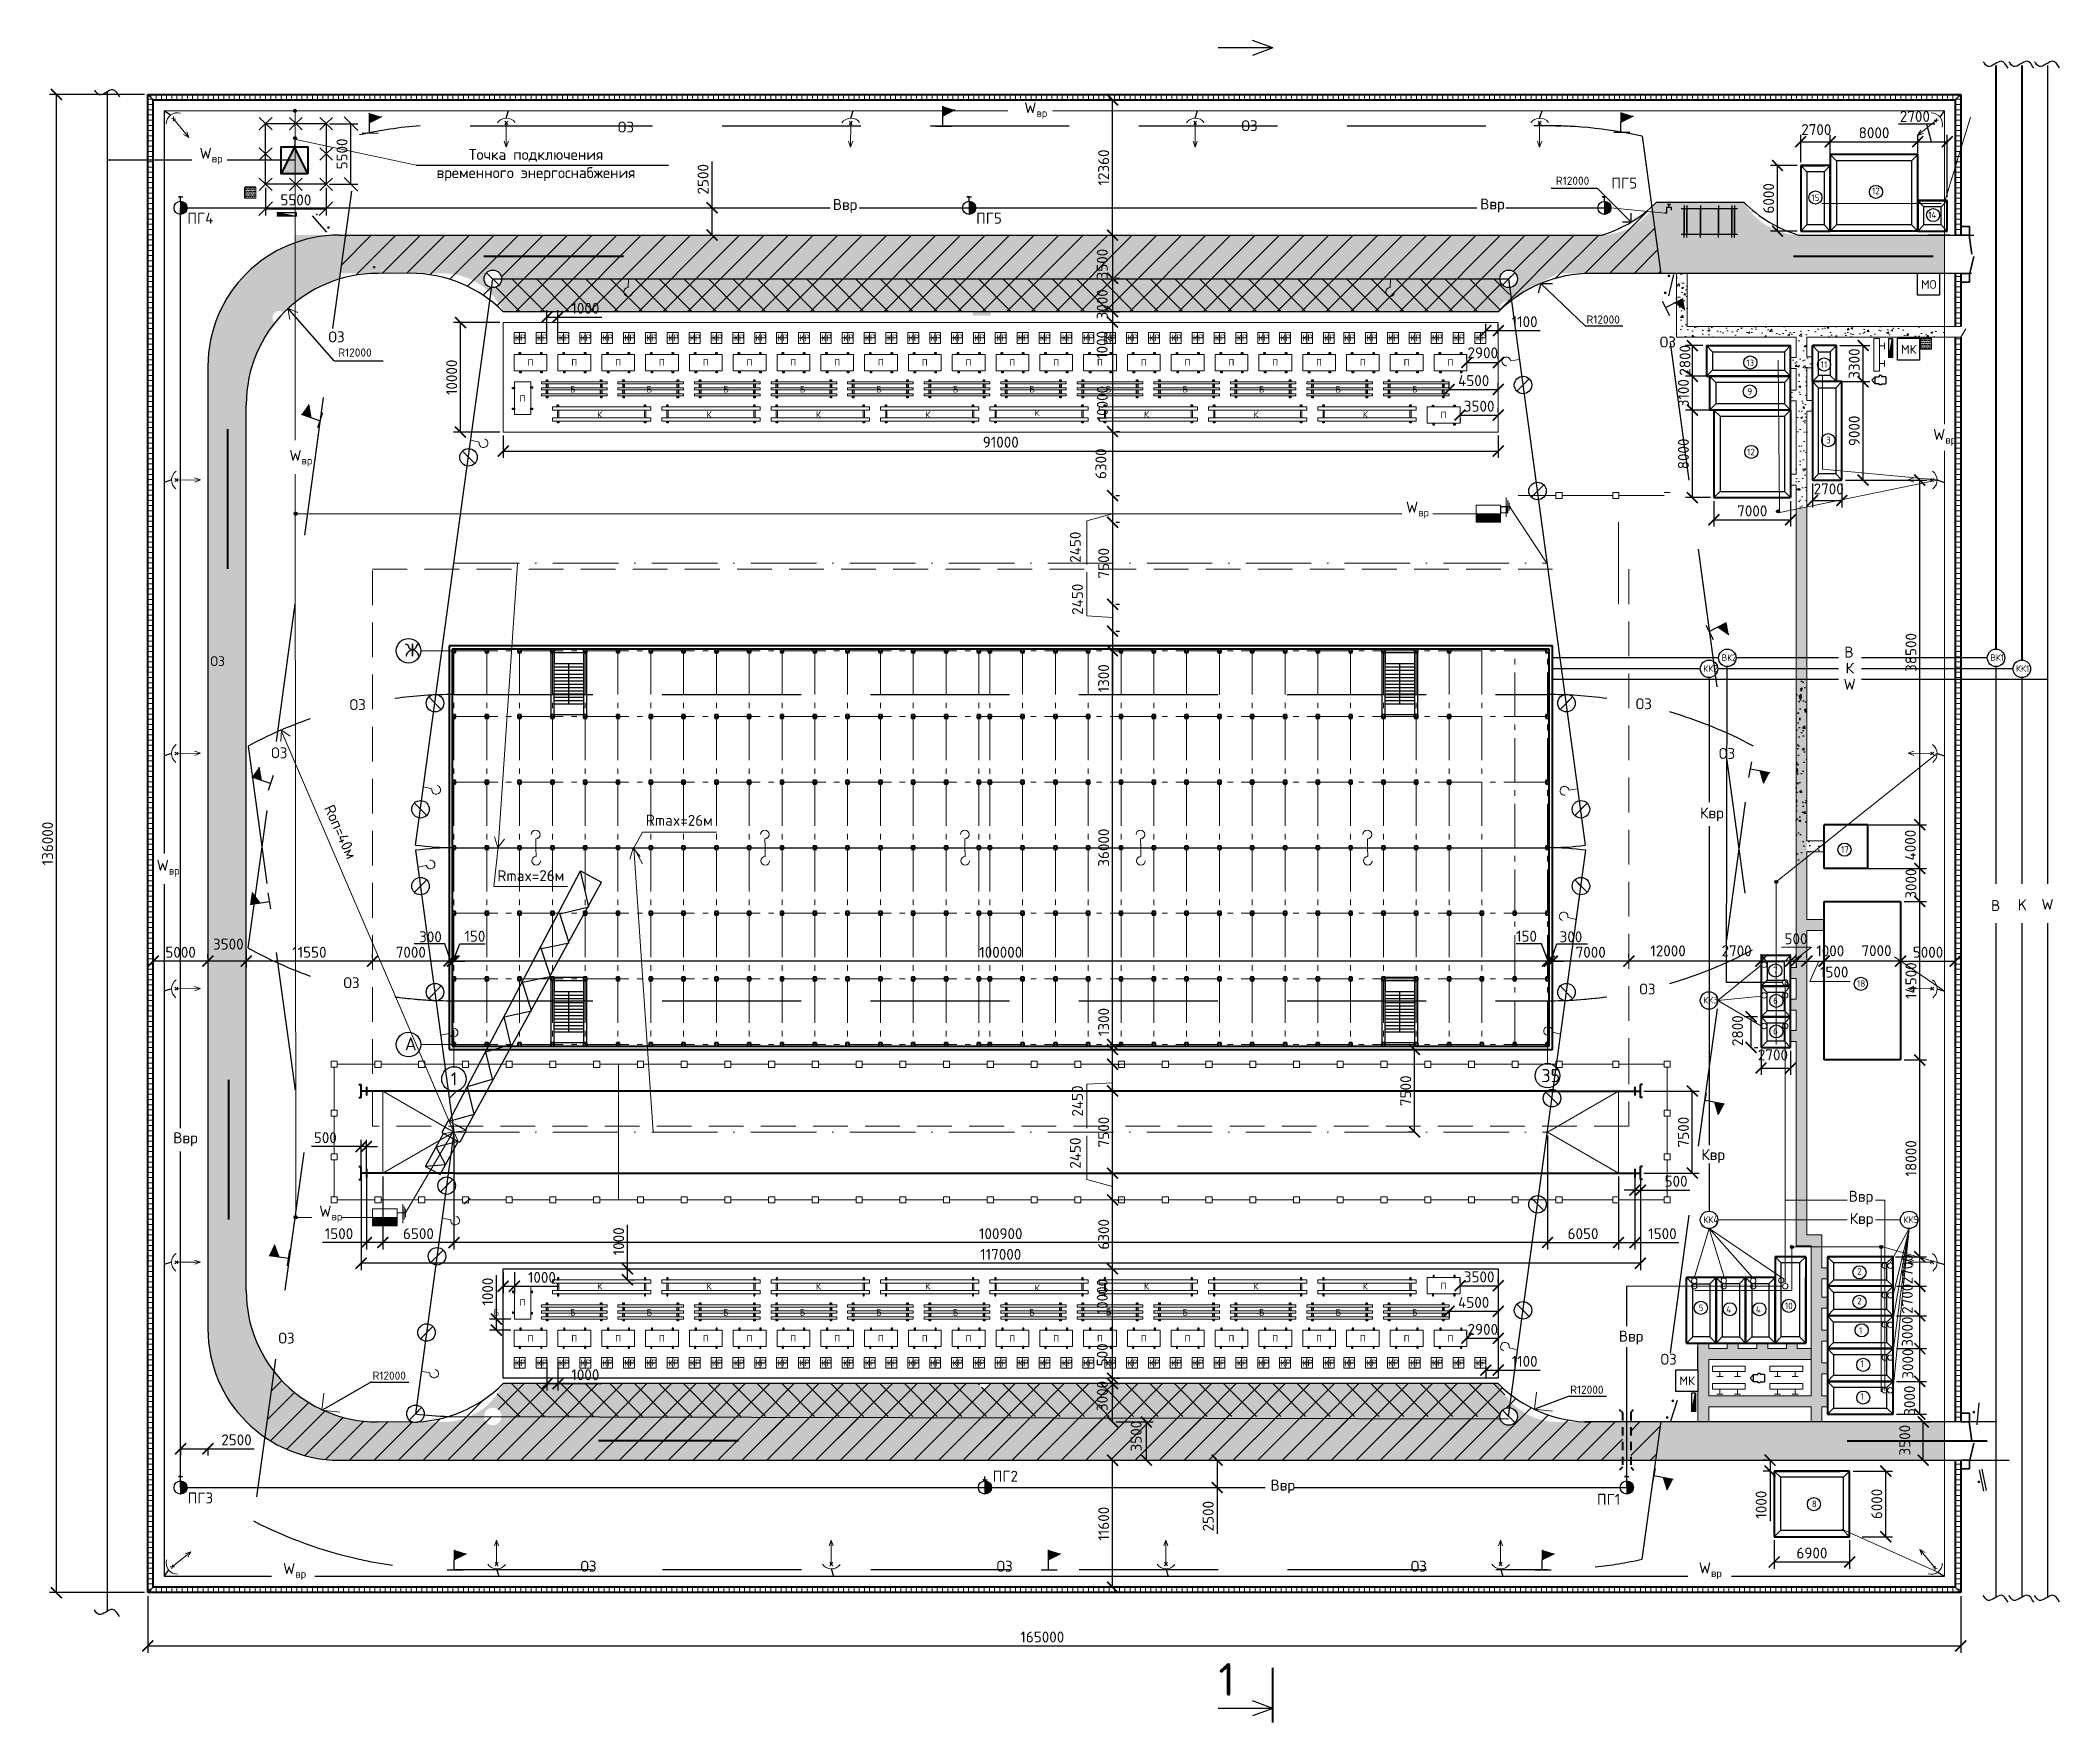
# Model space of a CAD drawing. Header units: millimetres. Extents: x -782 to 10910, y 3841 to 13237.
# Drawn here: x 7035.8 to 7405.2, y 7272.1 to 7579.6 of the extents above; entities that cross this region are included whole.
import ezdxf

# ---------------------------------------------------------------- set-up
doc = ezdxf.new("R2010")
doc.units = ezdxf.units.MM
for name, pattern in [('ACAD_ISO10W100', [18, 12, -3, 0, -3]), ('CENTER2', [28.575, 19.05, -3.175, 3.175, -3.175]), ('DASHEDX2', [38.1, 25.4, -12.7]), ('GOST2.303 6', [12, 8, -1.5, 1, -1.5]), ('JIS_02_0.7', [1.35, 0.75, -0.6]), ('штриховая2', [9.525, 6.35, -3.175])]:
    doc.linetypes.add(name, pattern=pattern)
for name, color, linetype, lineweight in [('!ОНенес!', 6, 'Continuous', 40), ('0.2 сетевой', 7, 'Continuous', 20), ('1основная_05мм', 151, 'Continuous', 50), ('anker', 187, 'Continuous', 60), ('желтый', 2, 'Continuous', 30), ('красный', 1, 'Continuous', 30), ('Оbводка', 1, 'Continuous', 90), ('Тонкая 0.3', 140, 'Continuous', 25), ('Фасад толст', 7, 'Continuous', 20)]:
    doc.layers.add(name, color=color, linetype=linetype, lineweight=lineweight)
for name, color, linetype in [('1', 7, 'Continuous'), ('Системный слой', 7, 'Continuous'), ('тонкая', 7, 'Continuous')]:
    doc.layers.add(name, color=color, linetype=linetype)
doc.styles.add('2.5', font='isocpeur.ttf', dxfattribs={"height": 2})
doc.styles.add('Isocpeur', font='isocpeur.ttf')
doc.styles.get("Standard").update_dxf_attribs({"font": 'isocpeur.ttf'})
doc.dimstyles.new('Копия ISO-25 M1-200', dxfattribs={"dimtxt": 2, "dimasz": 2.5, "dimexe": 1.25, "dimexo": 0.625, "dimtad": 1, "dimlfac": 400, "dimtxsty": 'Standard', "dimblk": 'OBLIQUE', "dimcen": 2.5, "dimadec": 0, "dimazin": 0, "dimtfac": 1, "dimtmove": 0, "dimatfit": 3, "dimldrblk": 'NONE', "dimfxl": 1, "dimarcsym": 0})
doc.dimstyles.new('М500 стройгенп', dxfattribs={"dimtxt": 2, "dimasz": 2, "dimexe": 1.25, "dimexo": 0.625, "dimtad": 1, "dimlfac": 500, "dimtxsty": '2.5', "dimblk": 'ARCHTICK', "dimcen": 2.5, "dimadec": 0, "dimazin": 0, "dimtfac": 1, "dimtmove": 0, "dimatfit": 3, "dimfxl": 1, "dimarcsym": 0})
pattern_1 = [(50, (7700.4316, 2863.231), (4.5546167, -0.398477), [0.47625, -5.23875]), (355, (7700.4316, 2863.231), (-0.8810855, 4.776421), [0.381, -4.1910146]), (100.45144, (7700.811, 2863.198), (3.673531, 4.377944), [0.40475, -4.452256]), (46.1842, (7700.4316, 2864.501), (6.776976, -1.051058), [0.714375, -7.858125]), (96.63556, (7700.9964, 2864.4134), (5.935103, 6.185653), [0.607126, -6.67839]), (351.18415, (7700.4316, 2864.501), (5.935103, 6.185653), [0.571499, -6.286493]), (21, (7701.0666, 2864.1835), (3.7903598, -2.55663), [0.47625, -5.23875]), (326, (7701.0666, 2864.1835), (1.5450507, 4.604699), [0.381, -4.191]), (71.45144, (7701.3825, 2863.9704), (5.3354105, 2.0480692), [0.40475, -4.4522484]), (37.5, (7700.4316, 2863.231), (0.0772151, 2.11387597), [0, -4.1402, 0, -4.2545, 0, -4.206875]), (7.5, (7700.4316, 2863.231), (1.6704916, 2.5045144), [0, -2.4257, 0, -4.04495, 0, -1.603375]), (327.5, (7699.0156, 2863.231), (3.3897649, -0.1432186), [0, -1.5875, 0, -4.953, 0, -6.57225]), (317.5, (7698.3806, 2863.231), (3.7032295, 0.6356623), [0, -2.06375, 0, -3.2893, 0, -4.66725])]
pattern_2 = [(45, (7700.4316, 2863.231), (-2.245064, 2.245064), [])]
pattern_3 = [(50, (4875.7906, 4237.0282), (3.6436934, -0.3187817), [0.381, -4.191]), (355, (4875.7906, 4237.0282), (-0.7048684, 3.821137), [0.3048, -3.3528117]), (100.45144, (4876.0943, 4237.0016), (2.938825, 3.502355), [0.3238002, -3.561805]), (46.1842, (4875.7906, 4238.044), (5.421581, -0.8408466), [0.5715, -6.2865]), (96.63556, (4876.2424, 4237.974), (4.748083, 4.9485225), [0.4857005, -5.342712]), (351.18415, (4875.7906, 4238.044), (4.748083, 4.9485225), [0.457199, -5.029195]), (21, (4876.2986, 4237.7902), (3.0322878, -2.045304), [0.381, -4.191]), (326, (4876.2986, 4237.7902), (1.2360406, 3.6837593), [0.3048, -3.3528]), (71.451445, (4876.5513, 4237.6198), (4.2683284, 1.6384554), [0.3238002, -3.5617988]), (37.5, (4875.7906, 4237.0282), (0.06177207, 1.69110078), [0, -3.31216, 0, -3.4036, 0, -3.3655]), (7.5, (4875.7906, 4237.0282), (1.33639325, 2.0036115), [0, -1.94056, 0, -3.23596, 0, -1.2827]), (327.5, (4874.6578, 4237.0282), (2.7118119, -0.1145749), [0, -1.27, 0, -3.9624, 0, -5.2578]), (317.5, (4874.1498, 4237.0282), (2.9625836, 0.5085298), [0, -1.651, 0, -2.63144, 0, -3.7338])]
pattern_4 = [(180, (4875.7906, 4237.0282), (-2e-16, -0.9525), [])]

msp = doc.modelspace()

# ---------------------------------------------------------------- texts
at = {"color": 7, "linetype": 'DASHEDX2', "lineweight": 20, "insert": (7126.493737, 7556.852095), "char_height": 2, "width": 44.83939673, "attachment_point": 5, "style": 'Isocpeur'}
msp.add_mtext('\\pxqc;Точка подключения \\Pвременного энергоснабжения', dxfattribs=at)
at = {"lineweight": 40, "width": 15.99997333, "attachment_point": 5, "style": 'Isocpeur'}
for s, insert, char_height in [('ПГ5', (7325.525061, 7553.548504), 2), ('12', (7371.544514, 7552.113935), 1.199998), ('15', (7360.473219, 7550.868027), 1.199998), ('ПГ4', (7065.111593, 7547.126794), 2), ('ПГ5', (7209.337769, 7547.126794), 2), ('14', (7381.862882, 7547.752546), 1.199998), ('МО', (7381.218093, 7535.020762), 1.5999973), ('МК', (7377.546154, 7523.153374), 1.5999973), ('13', (7348.550142, 7520.683443), 1.199998), ('9', (7348.488842, 7515.451832), 1.199998), ('12', (7348.71148, 7504.399177), 1.199998), ('3', (7362.865162, 7506.579854), 1.199998), ('В', (7366.621268, 7467.789111), 2), ('К', (7366.767979, 7464.875778), 2), ('W', (7366.757139, 7461.918522), 2), ('17', (7365.882301, 7431.719279), 1.199998), ('В', (7393.43871, 7421.458459), 2), ('K', (7398.315928, 7421.59705), 2), ('W', (7402.938782, 7421.689339), 2), ('7', (7353.193655, 7409.687199), 1.199998), ('6', (7353.193655, 7404.087208), 1.199998), ('18', (7368.857957, 7407.19517), 1.199998), ('6', (7353.193655, 7398.487218), 1.199998), ('2', (7368.54356, 7354.554749), 1.199998), ('2', (7368.54356, 7349.154758), 1.199998), ('5', (7339.560516, 7347.898252), 1.199998), ('4', (7344.639603, 7347.594539), 1.199998), ('4', (7350.039594, 7347.594539), 1.199998), ('10', (7355.627071, 7348.254852), 1.199998), ('1', (7368.784744, 7343.766212), 1.199998), ('1', (7369.015675, 7337.682103), 1.199998), ('МК', (7337.019677, 7334.559686), 1.5999973), ('1', (7369.015675, 7331.682113), 1.199998), ('ПГ2', (7212.324762, 7317.11045), 2), ('ПГ3', (7065.111593, 7313.126794), 2), ('ПГ1', (7322.656635, 7312.87894), 2), ('8', (7360.285504, 7312.0507), 1.199998)]:
    msp.add_mtext(s, dxfattribs=dict(at, insert=insert, char_height=char_height))
at = {"insert": (7362.060326, 7520.369468), "char_height": 1.199998, "width": 15.99997333, "attachment_point": 5, "style": 'Isocpeur'}
msp.add_mtext('11', dxfattribs=at)
at = {"insert": (7254.325308, 7276.94068), "char_height": 6, "attachment_point": 9, "style": '2.5'}
msp.add_mtext_dynamic_manual_height_columns('\\A1;1', width=13.55974787, gutter_width=12.5, heights=[0], dxfattribs=at)
at = {"layer": '1', "width": 335.51997649, "style": 'Isocpeur'}
for s, insert, char_height, attachment_point in [('\\A1;W{\\H0.7x;\\S^ вр;}', (7215.788886, 7568.351066), 2, 1), ('ОЗ', (7141.452533, 7564.800265), 2, 1), ('ОЗ', (7255.505337, 7565.043429), 2, 1), ('\\A1;W{\\H0.7x;\\S^ вр;}', (7064.957037, 7560.013873), 2, 1), ('\\A1;R12000', (7319.121812, 7554.73174), 1.4999975, 3), ('\\A1;Ввр', (7180.772106, 7550.64188), 2, 1), ('\\A1;Ввр', (7299.174574, 7550.730183), 2, 1), ('\\A1;R12000', (7324.716969, 7529.360595), 1.4999975, 3), ('ОЗ', (7088.521161, 7526.437334), 2, 1), ('\\A1;R12000', (7096.43249, 7521.820755), 1.4999975, 9), ('КР', (7122.655934, 7524.660722), 1.199998, 7), ('КР', (7126.65593, 7524.660722), 1.199998, 7), ('КР', (7130.655927, 7524.660722), 1.199998, 7), ('КР', (7134.655924, 7524.660722), 1.199998, 7), ('КР', (7138.65592, 7524.660722), 1.199998, 7), ('КР', (7142.655917, 7524.660722), 1.199998, 7), ('КР', (7146.655914, 7524.660722), 1.199998, 7), ('КР', (7150.65591, 7524.660722), 1.199998, 7), ('КР', (7154.655907, 7524.660722), 1.199998, 7), ('КР', (7158.655904, 7524.660722), 1.199998, 7), ('КР', (7162.6559, 7524.660722), 1.199998, 7), ('КР', (7166.655897, 7524.660722), 1.199998, 7), ('КР', (7170.655894, 7524.660722), 1.199998, 7), ('КР', (7174.65589, 7524.660722), 1.199998, 7), ('КР', (7178.655887, 7524.660722), 1.199998, 7), ('КР', (7182.655884, 7524.660722), 1.199998, 7), ('КР', (7186.65588, 7524.660722), 1.199998, 7), ('КР', (7190.655877, 7524.660722), 1.199998, 7), ('КР', (7194.655874, 7524.660722), 1.199998, 7), ('КР', (7198.65587, 7524.660722), 1.199998, 7), ('КР', (7202.655867, 7524.660722), 1.199998, 7), ('КР', (7206.655864, 7524.660722), 1.199998, 7), ('КР', (7210.65586, 7524.660722), 1.199998, 7), ('КР', (7214.655857, 7524.660722), 1.199998, 7), ('КР', (7218.655854, 7524.660722), 1.199998, 7), ('КР', (7222.65585, 7524.660722), 1.199998, 7), ('КР', (7226.655847, 7524.660722), 1.199998, 7), ('КР', (7230.655844, 7524.660722), 1.199998, 7), ('КР', (7234.65584, 7524.660722), 1.199998, 7), ('КР', (7238.655837, 7524.660722), 1.199998, 7), ('КР', (7242.655834, 7524.660722), 1.199998, 7), ('КР', (7246.65583, 7524.660722), 1.199998, 7), ('КР', (7250.655827, 7524.660722), 1.199998, 7), ('КР', (7254.655824, 7524.660722), 1.199998, 7), ('КР', (7258.65582, 7524.660722), 1.199998, 7), ('КР', (7262.655817, 7524.660722), 1.199998, 7), ('КР', (7266.655814, 7524.660722), 1.199998, 7), ('КР', (7270.65581, 7524.660722), 1.199998, 7), ('КР', (7274.373787, 7524.660722), 1.199998, 7), ('КР', (7278.373783, 7524.660722), 1.199998, 7), ('КР', (7282.37378, 7524.660722), 1.199998, 7), ('КР', (7286.373777, 7524.660722), 1.199998, 7), ('КР', (7290.373773, 7524.660722), 1.199998, 7), ('КР', (7294.37377, 7524.660722), 1.199998, 7), ('КР', (7298.373767, 7524.660722), 1.199998, 7), ('ОЗ', (7332.014917, 7525.497862), 2, 1), ('П', (7124.947029, 7520.161475), 1.199998, 7), ('П', (7132.959189, 7520.161475), 1.199998, 7), ('П', (7140.97135, 7520.161475), 1.199998, 7), ('П', (7148.983511, 7520.161475), 1.199998, 7), ('П', (7156.995671, 7520.161475), 1.199998, 7), ('П', (7165.007832, 7520.161475), 1.199998, 7), ('П', (7173.019992, 7520.161475), 1.199998, 7), ('П', (7181.032153, 7520.161475), 1.199998, 7), ('П', (7189.044314, 7520.161475), 1.199998, 7), ('П', (7197.056474, 7520.161475), 1.199998, 7), ('П', (7205.068635, 7520.161475), 1.199998, 7), ('П', (7213.080795, 7520.161475), 1.199998, 7), ('П', (7221.092956, 7520.161475), 1.199998, 7), ('П', (7229.105117, 7520.161475), 1.199998, 7), ('П', (7237.117277, 7520.161475), 1.199998, 7), ('П', (7245.129438, 7520.161475), 1.199998, 7), ('П', (7253.141598, 7520.161475), 1.199998, 7), ('П', (7261.153759, 7520.161475), 1.199998, 7), ('П', (7269.16592, 7520.161475), 1.199998, 7), ('П', (7277.17808, 7520.161475), 1.199998, 7), ('П', (7285.190241, 7520.161475), 1.199998, 7), ('П', (7293.202401, 7520.161475), 1.199998, 7), ('Б', (7132.728098, 7515.274019), 1.199998, 7), ('Б', (7146.728098, 7515.274019), 1.199998, 7), ('Б', (7160.728098, 7515.274019), 1.199998, 7), ('Б', (7174.728098, 7515.274019), 1.199998, 7), ('Б', (7188.728098, 7515.274019), 1.199998, 7), ('Б', (7202.728098, 7515.274019), 1.199998, 7), ('Б', (7216.728098, 7515.274019), 1.199998, 7), ('Б', (7230.728098, 7515.274019), 1.199998, 7), ('Б', (7230.728098, 7515.274019), 1.199998, 7), ('Б', (7244.728098, 7515.274019), 1.199998, 7), ('Б', (7258.728098, 7515.274019), 1.199998, 7), ('Б', (7272.728098, 7515.274019), 1.199998, 7), ('Б', (7286.728098, 7515.274019), 1.199998, 7), ('П', (7123.50015, 7513.58267), 1.199998, 7), ('К', (7137.699174, 7510.638405), 1.199998, 7), ('К', (7157.699174, 7510.638405), 1.199998, 7), ('К', (7177.699174, 7510.638405), 1.199998, 7), ('К', (7197.699174, 7510.638405), 1.199998, 7), ('К', (7217.699174, 7510.938405), 1.199998, 7), ('К', (7237.699174, 7510.638405), 1.199998, 7), ('К', (7257.699174, 7510.638405), 1.199998, 7), ('К', (7277.699174, 7510.638405), 1.199998, 7), ('П', (7291.947029, 7510.561475), 1.199998, 7), ('\\A1;W{\\H0.7x;\\S^ вр;}', (7382.013877, 7508.596155), 2, 1), ('\\A1;W{\\H0.7x;\\S^ вр;}', (7081.380747, 7504.783051), 2, 1), ('\\A1;W{\\H0.7x;\\S^ вр;}', (7285.607128, 7495.311238), 2, 1), ('Ж', (7102.500122, 7469.372807), 2.399996, 1), ('ОЗ', (7066.928577, 7467.044928), 1.799997, 1), ('ОЗ', (7092.395437, 7459.196452), 2, 1), ('ОЗ', (7327.617122, 7459.345123), 2, 1), ('ОЗ', (7078.054048, 7450.38427), 2, 1), ('ОЗ', (7342.833889, 7450.261743), 2, 1), ('\\A1;Квр', (7339.385793, 7439.395817), 2, 1), ('\\A1;W{\\H0.7x;\\S^ вр;}', (7057.107739, 7429.807885), 2, 1), ('ОЗ', (7091.260347, 7408.344269), 2, 1), ('ОЗ', (7328.27633, 7407.189869), 2, 1), ('А', (7102.500122, 7397.372807), 2.399996, 1), ('1', (7110.905233, 7390.964535), 2.399996, 1), ('35', (7310.364737, 7391.564535), 2.399996, 1), ('\\A1;Ввр', (7060.147291, 7379.978645), 2, 1), ('\\A1;Квр', (7339.613284, 7376.911939), 2, 1), ('\\A1;Ввр', (7366.584305, 7369.29558), 2, 1), ('\\A1;W{\\H0.7x;\\S^ вр;}', (7086.850028, 7366.566163), 2, 1), ('\\A1;Квр', (7366.751086, 7365.239903), 2, 1), ('П', (7123.50015, 7349.494139), 1.199998, 1), ('К', (7137.699174, 7352.438405), 1.199998, 1), ('К', (7157.699174, 7352.438405), 1.199998, 1), ('К', (7177.699174, 7352.438405), 1.199998, 1), ('К', (7197.699174, 7352.438405), 1.199998, 1), ('К', (7217.699174, 7352.138405), 1.199998, 1), ('К', (7237.699174, 7352.438405), 1.199998, 1), ('К', (7257.699174, 7352.438405), 1.199998, 1), ('К', (7277.699174, 7352.438405), 1.199998, 1), ('П', (7291.947029, 7352.515334), 1.199998, 1), ('Б', (7118.728098, 7346.474019), 1.199998, 7), ('Б', (7132.728098, 7346.474019), 1.199998, 7), ('Б', (7146.728098, 7346.474019), 1.199998, 7), ('Б', (7160.728098, 7346.474019), 1.199998, 7), ('Б', (7174.728098, 7346.474019), 1.199998, 7), ('Б', (7188.728098, 7346.474019), 1.199998, 7), ('Б', (7202.728098, 7346.474019), 1.199998, 7), ('Б', (7216.728098, 7346.474019), 1.199998, 7), ('Б', (7230.728098, 7347.80279), 1.199998, 1), ('Б', (7230.728098, 7346.474019), 1.199998, 7), ('Б', (7244.728098, 7346.474019), 1.199998, 7), ('Б', (7258.728098, 7346.474019), 1.199998, 7), ('Б', (7272.728098, 7346.474019), 1.199998, 7), ('Б', (7286.728098, 7346.474019), 1.199998, 7), ('П', (7124.947029, 7342.915334), 1.199998, 1), ('П', (7132.959189, 7342.915334), 1.199998, 1), ('П', (7140.97135, 7342.915334), 1.199998, 1), ('П', (7148.983511, 7342.915334), 1.199998, 1), ('П', (7156.995671, 7342.915334), 1.199998, 1), ('П', (7165.007832, 7342.915334), 1.199998, 1), ('П', (7173.019992, 7342.915334), 1.199998, 1), ('П', (7181.032153, 7342.915334), 1.199998, 1), ('П', (7189.044314, 7342.915334), 1.199998, 1), ('П', (7197.056474, 7342.915334), 1.199998, 1), ('П', (7205.068635, 7342.915334), 1.199998, 1), ('П', (7213.080795, 7342.915334), 1.199998, 1), ('П', (7221.092956, 7342.915334), 1.199998, 1), ('П', (7229.105117, 7342.915334), 1.199998, 1), ('П', (7237.117277, 7342.915334), 1.199998, 1), ('П', (7245.129438, 7342.915334), 1.199998, 1), ('П', (7253.141598, 7342.915334), 1.199998, 1), ('П', (7261.153759, 7342.915334), 1.199998, 1), ('П', (7269.16592, 7342.915334), 1.199998, 1), ('П', (7277.17808, 7342.915334), 1.199998, 1), ('П', (7285.190241, 7342.915334), 1.199998, 1), ('П', (7293.202401, 7342.915334), 1.199998, 1), ('\\A1;Ввр', (7324.536691, 7343.71918), 2, 1), ('КР', (7122.655934, 7338.416087), 1.199998, 1), ('КР', (7126.65593, 7338.416087), 1.199998, 1), ('КР', (7130.655927, 7338.416087), 1.199998, 1), ('КР', (7134.655924, 7338.416087), 1.199998, 1), ('КР', (7138.65592, 7338.416087), 1.199998, 1), ('КР', (7142.655917, 7338.416087), 1.199998, 1), ('КР', (7146.655914, 7338.416087), 1.199998, 1), ('КР', (7150.65591, 7338.416087), 1.199998, 1), ('КР', (7154.655907, 7338.416087), 1.199998, 1), ('КР', (7158.655904, 7338.416087), 1.199998, 1), ('КР', (7162.6559, 7338.416087), 1.199998, 1), ('КР', (7166.655897, 7338.416087), 1.199998, 1), ('КР', (7170.655894, 7338.416087), 1.199998, 1), ('КР', (7174.65589, 7338.416087), 1.199998, 1), ('КР', (7178.655887, 7338.416087), 1.199998, 1), ('КР', (7182.655884, 7338.416087), 1.199998, 1), ('КР', (7186.65588, 7338.416087), 1.199998, 1), ('КР', (7190.655877, 7338.416087), 1.199998, 1), ('КР', (7194.655874, 7338.416087), 1.199998, 1), ('КР', (7198.65587, 7338.416087), 1.199998, 1), ('КР', (7202.655867, 7338.416087), 1.199998, 1), ('КР', (7206.655864, 7338.416087), 1.199998, 1), ('КР', (7210.65586, 7338.416087), 1.199998, 1), ('КР', (7214.655857, 7338.416087), 1.199998, 1), ('КР', (7218.655854, 7338.416087), 1.199998, 1), ('КР', (7222.65585, 7338.416087), 1.199998, 1), ('КР', (7226.655847, 7338.416087), 1.199998, 1), ('КР', (7230.655844, 7338.416087), 1.199998, 1), ('КР', (7234.65584, 7338.416087), 1.199998, 1), ('КР', (7238.655837, 7338.416087), 1.199998, 1), ('КР', (7242.655834, 7338.416087), 1.199998, 1), ('КР', (7246.65583, 7338.416087), 1.199998, 1), ('КР', (7250.655827, 7338.416087), 1.199998, 1), ('КР', (7254.655824, 7338.416087), 1.199998, 1), ('КР', (7258.65582, 7338.416087), 1.199998, 1), ('КР', (7262.655817, 7338.416087), 1.199998, 1), ('КР', (7266.655814, 7338.416087), 1.199998, 1), ('КР', (7270.65581, 7338.416087), 1.199998, 1), ('КР', (7274.373787, 7338.416087), 1.199998, 1), ('КР', (7278.373783, 7338.416087), 1.199998, 1), ('КР', (7282.37378, 7338.416087), 1.199998, 1), ('КР', (7286.373777, 7338.416087), 1.199998, 1), ('КР', (7290.373773, 7338.416087), 1.199998, 1), ('КР', (7294.37377, 7338.416087), 1.199998, 1), ('КР', (7298.373767, 7338.416087), 1.199998, 1), ('ОЗ', (7332.155952, 7339.506756), 2, 1), ('\\A1;R12000', (7102.694219, 7336.248484), 1.4999975, 3), ('\\A1;R12000', (7321.736641, 7333.673863), 1.4999975, 3), ('\\A1;Ввр', (7260.829756, 7316.485271), 2, 1), ('ОЗ', (7134.604568, 7301.649954), 2, 1), ('ОЗ', (7210.705971, 7301.649954), 2, 1), ('ОЗ', (7286.467459, 7301.649954), 2, 1), ('\\A1;W{\\H0.7x;\\S^ вр;}', (7339.166125, 7301.352065), 2, 1), ('\\A1;W{\\H0.7x;\\S^ вр;}', (7080.227474, 7301.230632), 2, 1)]:
    msp.add_mtext(s, dxfattribs=dict(at, insert=insert, char_height=char_height, attachment_point=attachment_point))
at = {"layer": '1', "color": 3, "lineweight": 30, "char_height": 1.199998, "width": 335.51997649, "attachment_point": 1, "style": 'Isocpeur'}
for s, insert in [('КК2', (7339.984352, 7465.401145)), ('КК1', (7397.177598, 7465.401145))]:
    msp.add_mtext(s, dxfattribs=dict(at, insert=insert))
at = {"layer": '1', "color": 5, "lineweight": 30, "char_height": 1.199998, "width": 335.51997649, "attachment_point": 1, "style": 'Isocpeur'}
for s, insert in [('ВК2', (7343.327204, 7467.391914)), ('ВК1', (7392.474475, 7467.391914))]:
    msp.add_mtext(s, dxfattribs=dict(at, insert=insert))
at = {"layer": '1', "char_height": 2, "width": 335.51997649, "style": 'Isocpeur'}
for s, insert, attachment_point, rotation in [('Rоп=40м', (7089.502953, 7440.1257), 1, 294.20267274), ('Rmax=26м', (7146.577559, 7438.073607), 1, 359.70756521), ('Rmax=26м', (7119.426328, 7425.893055), 7, 0.29243479)]:
    msp.add_mtext(s, dxfattribs=dict(at, insert=insert, attachment_point=attachment_point, rotation=rotation))
at = {"layer": '1', "color": 3, "char_height": 1.199998, "width": 335.51997649, "attachment_point": 1, "style": 'Isocpeur'}
for s, insert in [('КК3', (7339.984352, 7404.758867)), ('КК4', (7339.984352, 7364.627642)), ('КК5', (7376.589398, 7364.627642))]:
    msp.add_mtext(s, dxfattribs=dict(at, insert=insert))
at = {"layer": '1', "lineweight": 30, "insert": (7079.369225, 7343.362664), "char_height": 2, "width": 335.51997649, "attachment_point": 1, "style": 'Isocpeur'}
msp.add_mtext('ОЗ', dxfattribs=at)

# ---------------------------------------------------------------- blocks, each defined once
blk = doc.blocks.new('_OBLIQUE')
at = {"color": 0, "linetype": 'ByBlock'}
blk.add_line((-0.5, -0.5), (0.5, 0.5), dxfattribs=at)
blk = doc.blocks.new('*D278')
at = {"color": 0, "lineweight": -2, "transparency": 16777216}
for p, q in [((7077.02, 7552.71), (7077.02, 7547.6)), ((7088.11, 7552.71), (7088.11, 7547.6)), ((7077.02, 7548.85), (7088.11, 7548.85))]:
    blk.add_line(p, q, dxfattribs=at)
at = {"layer": 'Defpoints', "color": 0, "lineweight": 25, "transparency": 16777216}
for p in [(7077.02, 7553.33), (7088.11, 7553.33), (7088.11, 7548.85)]:
    blk.add_point(p, dxfattribs=at)
at = {"color": 0, "lineweight": -2, "transparency": 16777216, "xscale": 2.5, "yscale": 2.5, "zscale": 2.5, "rotation": 180}
blk.add_blockref('_OBLIQUE', (7077.02, 7548.85), dxfattribs=at)
at = {"color": 0, "lineweight": -2, "transparency": 16777216, "xscale": 2.5, "yscale": 2.5, "zscale": 2.5}
blk.add_blockref('_OBLIQUE', (7088.11, 7548.85), dxfattribs=at)
at = {"color": 0, "lineweight": 15, "transparency": 16777216, "insert": (7082.57, 7550.48), "char_height": 2, "attachment_point": 5}
blk.add_mtext('5500', dxfattribs=at)
blk = doc.blocks.new('_None')
blk = doc.blocks.new('*D279')
at = {"color": 0, "lineweight": -2, "transparency": 16777216}
for p, q in [((7088.74, 7564.42), (7093.88, 7564.42)), ((7092.63, 7553.33), (7092.63, 7564.42)), ((7088.74, 7553.33), (7093.88, 7553.33))]:
    blk.add_line(p, q, dxfattribs=at)
at = {"layer": 'Defpoints', "color": 0, "lineweight": 25, "transparency": 16777216}
for p in [(7088.11, 7564.42), (7092.63, 7564.42), (7088.11, 7553.33)]:
    blk.add_point(p, dxfattribs=at)
at = {"color": 0, "lineweight": -2, "transparency": 16777216, "xscale": 2.5, "yscale": 2.5, "zscale": 2.5}
for p, rotation in [((7092.63, 7564.42), 90), ((7092.63, 7553.33), 270)]:
    blk.add_blockref('_OBLIQUE', p, dxfattribs=dict(at, rotation=rotation))
at = {"color": 0, "lineweight": 15, "transparency": 16777216, "insert": (7091.01, 7558.88), "char_height": 2, "attachment_point": 5, "rotation": 90}
blk.add_mtext('5500', dxfattribs=at)
blk = doc.blocks.new('_ArchTick')
at = {"color": 0, "linetype": 'ByBlock', "const_width": 0.15}
blk.add_lwpolyline([(-0.5, -0.5), (0.5, 0.5)], dxfattribs=at)
blk = doc.blocks.new('*D280')
at = {"color": 0, "lineweight": -2, "transparency": 16777216}
for p, q in [((7229.98, 7320.04), (7233.19, 7320.04)), ((7231.94, 7296.82), (7231.94, 7320.04)), ((7229.98, 7296.82), (7233.19, 7296.82))]:
    blk.add_line(p, q, dxfattribs=at)
at = {"layer": 'Defpoints', "color": 0, "lineweight": 25, "transparency": 16777216}
for p in [(7229.36, 7320.04), (7231.94, 7320.04), (7229.36, 7296.82)]:
    blk.add_point(p, dxfattribs=at)
at = {"color": 0, "lineweight": -2, "transparency": 16777216, "xscale": 2, "yscale": 2, "zscale": 2}
for p, rotation in [((7231.94, 7320.04), 90), ((7231.94, 7296.82), 270)]:
    blk.add_blockref('_ArchTick', p, dxfattribs=dict(at, rotation=rotation))
at = {"color": 0, "lineweight": 20, "transparency": 16777216, "insert": (7230.31, 7308.43), "char_height": 2, "attachment_point": 5, "rotation": 90, "style": '2.5'}
blk.add_mtext('11600', dxfattribs=at)
blk = doc.blocks.new('*D281')
at = {"color": 0, "lineweight": -2, "transparency": 16777216}
for p, q in [((7232.56, 7327.04), (7239.38, 7327.04)), ((7238.13, 7320.04), (7238.13, 7327.04)), ((7238.76, 7320.04), (7239.38, 7320.04))]:
    blk.add_line(p, q, dxfattribs=at)
at = {"layer": 'Defpoints', "color": 0, "lineweight": 25, "transparency": 16777216}
for p in [(7231.94, 7327.04), (7238.13, 7327.04), (7238.13, 7320.04)]:
    blk.add_point(p, dxfattribs=at)
at = {"color": 0, "lineweight": -2, "transparency": 16777216, "xscale": 2, "yscale": 2, "zscale": 2}
for p, rotation in [((7238.13, 7327.04), 90), ((7238.13, 7320.04), 270)]:
    blk.add_blockref('_ArchTick', p, dxfattribs=dict(at, rotation=rotation))
at = {"color": 0, "lineweight": 20, "transparency": 16777216, "insert": (7236.26, 7324.44), "char_height": 2, "attachment_point": 5, "rotation": 90, "style": '2.5'}
blk.add_mtext('3500', dxfattribs=at)
blk = doc.blocks.new('*D282')
at = {"color": 0, "lineweight": -2, "transparency": 16777216}
for p, q in [((7231.94, 7327.04), (7231.94, 7334.04)), ((7232.56, 7334.04), (7233.19, 7334.04)), ((7232.56, 7327.04), (7233.19, 7327.04))]:
    blk.add_line(p, q, dxfattribs=at)
at = {"layer": 'Defpoints', "color": 0, "lineweight": 25, "transparency": 16777216}
for p in [(7231.94, 7334.04), (7231.94, 7334.04), (7231.94, 7327.04)]:
    blk.add_point(p, dxfattribs=at)
at = {"color": 0, "lineweight": -2, "transparency": 16777216, "xscale": 2, "yscale": 2, "zscale": 2}
for p, rotation in [((7231.94, 7334.04), 90), ((7231.94, 7327.04), 270)]:
    blk.add_blockref('_ArchTick', p, dxfattribs=dict(at, rotation=rotation))
at = {"color": 0, "lineweight": 20, "transparency": 16777216, "insert": (7230.06, 7331.78), "char_height": 2, "attachment_point": 5, "rotation": 90, "style": '2.5'}
blk.add_mtext('3000', dxfattribs=at)
blk = doc.blocks.new('*D283')
at = {"color": 0, "lineweight": -2, "transparency": 16777216}
for p, q in [((7231.94, 7335.04), (7231.94, 7337.04)), ((7231.94, 7334.04), (7231.94, 7335.04)), ((7232.56, 7335.04), (7233.19, 7335.04)), ((7231.94, 7334.04), (7231.94, 7332.04)), ((7232.56, 7334.04), (7233.19, 7334.04))]:
    blk.add_line(p, q, dxfattribs=at)
at = {"layer": 'Defpoints', "color": 0, "lineweight": 25, "transparency": 16777216}
for p in [(7231.94, 7335.04), (7231.94, 7335.04), (7231.94, 7334.04)]:
    blk.add_point(p, dxfattribs=at)
at = {"color": 0, "lineweight": -2, "transparency": 16777216, "xscale": 2, "yscale": 2, "zscale": 2}
for p, rotation in [((7231.94, 7335.04), 270), ((7231.94, 7334.04), 90)]:
    blk.add_blockref('_ArchTick', p, dxfattribs=dict(at, rotation=rotation))
at = {"color": 0, "lineweight": 20, "transparency": 16777216, "insert": (7230.06, 7339.31), "char_height": 2, "attachment_point": 5, "rotation": 90, "style": '2.5'}
blk.add_mtext('500', dxfattribs=at)
blk = doc.blocks.new('*D284')
at = {"color": 0, "lineweight": -2, "transparency": 16777216}
for p, q in [((7231.94, 7335.04), (7231.94, 7355.04)), ((7232.56, 7355.04), (7233.19, 7355.04)), ((7232.56, 7335.04), (7233.19, 7335.04))]:
    blk.add_line(p, q, dxfattribs=at)
at = {"layer": 'Defpoints', "color": 0, "lineweight": 25, "transparency": 16777216}
for p in [(7231.94, 7355.04), (7231.94, 7355.04), (7231.94, 7335.04)]:
    blk.add_point(p, dxfattribs=at)
at = {"color": 0, "lineweight": -2, "transparency": 16777216, "xscale": 2, "yscale": 2, "zscale": 2}
for p, rotation in [((7231.94, 7355.04), 90), ((7231.94, 7335.04), 270)]:
    blk.add_blockref('_ArchTick', p, dxfattribs=dict(at, rotation=rotation))
at = {"color": 0, "lineweight": 20, "transparency": 16777216, "insert": (7230.06, 7349.95), "char_height": 2, "attachment_point": 5, "rotation": 90, "style": '2.5'}
blk.add_mtext('10000', dxfattribs=at)
blk = doc.blocks.new('*D285')
at = {"color": 0, "lineweight": -2, "transparency": 16777216}
for p, q in [((7231.94, 7355.04), (7231.94, 7367.64)), ((7232.56, 7367.64), (7233.19, 7367.64)), ((7232.56, 7355.04), (7233.19, 7355.04))]:
    blk.add_line(p, q, dxfattribs=at)
at = {"layer": 'Defpoints', "color": 0, "lineweight": 25, "transparency": 16777216}
for p in [(7231.94, 7367.64), (7231.94, 7367.64), (7231.94, 7355.04)]:
    blk.add_point(p, dxfattribs=at)
at = {"color": 0, "lineweight": -2, "transparency": 16777216, "xscale": 2, "yscale": 2, "zscale": 2}
for p, rotation in [((7231.94, 7367.64), 90), ((7231.94, 7355.04), 270)]:
    blk.add_blockref('_ArchTick', p, dxfattribs=dict(at, rotation=rotation))
at = {"color": 0, "lineweight": 20, "transparency": 16777216, "insert": (7230.31, 7361.34), "char_height": 2, "attachment_point": 5, "rotation": 90, "style": '2.5'}
blk.add_mtext('6300', dxfattribs=at)
blk = doc.blocks.new('*D286')
at = {"color": 0, "lineweight": -2, "transparency": 16777216}
for p, q in [((7231.94, 7367.64), (7231.94, 7372.54)), ((7232.56, 7372.54), (7233.19, 7372.54)), ((7232.56, 7367.64), (7233.19, 7367.64))]:
    blk.add_line(p, q, dxfattribs=at)
at = {"layer": 'Defpoints', "color": 0, "lineweight": 25, "transparency": 16777216}
for p in [(7231.94, 7372.54), (7231.94, 7372.54), (7231.94, 7367.64)]:
    blk.add_point(p, dxfattribs=at)
at = {"color": 0, "lineweight": -2, "transparency": 16777216, "xscale": 2, "yscale": 2, "zscale": 2}
for p, rotation in [((7231.94, 7372.54), 90), ((7231.94, 7367.64), 270)]:
    blk.add_blockref('_ArchTick', p, dxfattribs=dict(at, rotation=rotation))
at = {"color": 0, "lineweight": 20, "transparency": 16777216, "insert": (7225.13, 7376.19), "char_height": 2, "attachment_point": 5, "rotation": 90, "style": '2.5'}
blk.add_mtext('2450', dxfattribs=at)
blk = doc.blocks.new('*D287')
at = {"color": 0, "lineweight": -2, "transparency": 16777216}
for p, q in [((7231.94, 7372.54), (7231.94, 7387.54)), ((7232.56, 7387.54), (7233.19, 7387.54)), ((7232.56, 7372.54), (7233.19, 7372.54))]:
    blk.add_line(p, q, dxfattribs=at)
at = {"layer": 'Defpoints', "color": 0, "lineweight": 25, "transparency": 16777216}
for p in [(7231.94, 7387.54), (7231.94, 7387.54), (7231.94, 7372.54)]:
    blk.add_point(p, dxfattribs=at)
at = {"color": 0, "lineweight": -2, "transparency": 16777216, "xscale": 2, "yscale": 2, "zscale": 2}
for p, rotation in [((7231.94, 7387.54), 90), ((7231.94, 7372.54), 270)]:
    blk.add_blockref('_ArchTick', p, dxfattribs=dict(at, rotation=rotation))
at = {"color": 0, "lineweight": 20, "transparency": 16777216, "insert": (7230.31, 7380.04), "char_height": 2, "attachment_point": 5, "rotation": 90, "style": '2.5'}
blk.add_mtext('7500', dxfattribs=at)
blk = doc.blocks.new('*D288')
at = {"color": 0, "lineweight": -2, "transparency": 16777216}
for p, q in [((7231.94, 7387.54), (7231.94, 7392.43)), ((7232.56, 7392.43), (7233.19, 7392.43)), ((7232.56, 7387.54), (7233.19, 7387.54))]:
    blk.add_line(p, q, dxfattribs=at)
at = {"layer": 'Defpoints', "color": 0, "lineweight": 25, "transparency": 16777216}
for p in [(7231.94, 7392.43), (7231.94, 7392.43), (7231.94, 7387.54)]:
    blk.add_point(p, dxfattribs=at)
at = {"color": 0, "lineweight": -2, "transparency": 16777216, "xscale": 2, "yscale": 2, "zscale": 2}
for p, rotation in [((7231.94, 7392.43), 90), ((7231.94, 7387.54), 270)]:
    blk.add_blockref('_ArchTick', p, dxfattribs=dict(at, rotation=rotation))
at = {"color": 0, "lineweight": 20, "transparency": 16777216, "insert": (7225.52, 7385.72), "char_height": 2, "attachment_point": 5, "rotation": 90, "style": '2.5'}
blk.add_mtext('2450', dxfattribs=at)
blk = doc.blocks.new('*D289')
at = {"color": 0, "lineweight": -2, "transparency": 16777216}
for p, q in [((7231.94, 7395.14), (7231.94, 7403.19)), ((7231.94, 7392.43), (7231.94, 7395.14)), ((7232.56, 7395.14), (7233.19, 7395.14)), ((7232.56, 7392.43), (7233.19, 7392.43))]:
    blk.add_line(p, q, dxfattribs=at)
at = {"layer": 'Defpoints', "color": 0, "lineweight": 25, "transparency": 16777216}
for p in [(7231.94, 7395.14), (7231.94, 7395.14), (7231.94, 7392.43)]:
    blk.add_point(p, dxfattribs=at)
at = {"color": 0, "lineweight": -2, "transparency": 16777216, "xscale": 2, "yscale": 2, "zscale": 2}
for p, rotation in [((7231.94, 7395.14), 90), ((7231.94, 7392.43), 270)]:
    blk.add_blockref('_ArchTick', p, dxfattribs=dict(at, rotation=rotation))
at = {"color": 0, "lineweight": 20, "transparency": 16777216, "insert": (7230.31, 7400.16), "char_height": 2, "attachment_point": 5, "rotation": 90, "style": '2.5'}
blk.add_mtext('1300', dxfattribs=at)
blk = doc.blocks.new('*D290')
at = {"color": 0, "lineweight": -2, "transparency": 16777216}
for p, q in [((7231.94, 7396.04), (7231.94, 7468.04)), ((7232.56, 7468.04), (7233.19, 7468.04)), ((7232.56, 7396.04), (7233.19, 7396.04))]:
    blk.add_line(p, q, dxfattribs=at)
at = {"layer": 'Defpoints', "color": 0, "lineweight": 25, "transparency": 16777216}
for p in [(7231.94, 7468.04), (7231.94, 7468.04), (7231.94, 7396.04)]:
    blk.add_point(p, dxfattribs=at)
at = {"color": 0, "lineweight": -2, "transparency": 16777216, "xscale": 2, "yscale": 2, "zscale": 2}
for p, rotation in [((7231.94, 7468.04), 90), ((7231.94, 7396.04), 270)]:
    blk.add_blockref('_ArchTick', p, dxfattribs=dict(at, rotation=rotation))
at = {"color": 0, "lineweight": 20, "transparency": 16777216, "insert": (7230.31, 7432.04), "char_height": 2, "attachment_point": 5, "rotation": 90, "style": '2.5'}
blk.add_mtext('36000', dxfattribs=at)
blk = doc.blocks.new('*D256')
at = {"color": 0, "lineweight": -2, "transparency": 16777216}
for p, q in [((7231.94, 7544.04), (7231.94, 7536.14)), ((7232.56, 7544.04), (7233.19, 7544.04)), ((7232.56, 7536.14), (7233.19, 7536.14))]:
    blk.add_line(p, q, dxfattribs=at)
at = {"layer": 'Defpoints', "color": 0, "lineweight": 25, "transparency": 16777216}
for p in [(7231.94, 7544.04), (7231.94, 7536.14), (7231.94, 7536.14)]:
    blk.add_point(p, dxfattribs=at)
at = {"color": 0, "lineweight": -2, "transparency": 16777216, "xscale": 2, "yscale": 2, "zscale": 2}
for p, rotation in [((7231.94, 7544.04), 90), ((7231.94, 7536.14), 270)]:
    blk.add_blockref('_ArchTick', p, dxfattribs=dict(at, rotation=rotation))
at = {"color": 0, "lineweight": 20, "transparency": 16777216, "insert": (7230.06, 7538.74), "char_height": 2, "attachment_point": 5, "rotation": 90, "style": '2.5'}
blk.add_mtext('3500', dxfattribs=at)
blk = doc.blocks.new('*D257')
at = {"color": 0, "lineweight": -2, "transparency": 16777216}
for p, q in [((7231.94, 7536.14), (7231.94, 7530.04)), ((7232.56, 7536.14), (7233.19, 7536.14)), ((7232.56, 7530.04), (7233.19, 7530.04))]:
    blk.add_line(p, q, dxfattribs=at)
at = {"layer": 'Defpoints', "color": 0, "lineweight": 25, "transparency": 16777216}
for p in [(7231.94, 7536.14), (7231.94, 7530.04), (7231.94, 7530.04)]:
    blk.add_point(p, dxfattribs=at)
at = {"color": 0, "lineweight": -2, "transparency": 16777216, "xscale": 2, "yscale": 2, "zscale": 2}
for p, rotation in [((7231.94, 7536.14), 90), ((7231.94, 7530.04), 270)]:
    blk.add_blockref('_ArchTick', p, dxfattribs=dict(at, rotation=rotation))
at = {"color": 0, "lineweight": 20, "transparency": 16777216, "insert": (7230.06, 7531.39), "char_height": 2, "attachment_point": 5, "rotation": 90, "style": '2.5'}
blk.add_mtext('3000', dxfattribs=at)
blk = doc.blocks.new('*D258')
at = {"color": 0, "lineweight": -2, "transparency": 16777216}
for p, q in [((7231.94, 7530.04), (7231.94, 7528.14)), ((7232.56, 7530.04), (7233.19, 7530.04)), ((7232.56, 7528.14), (7233.19, 7528.14))]:
    blk.add_line(p, q, dxfattribs=at)
at = {"layer": 'Defpoints', "color": 0, "lineweight": 25, "transparency": 16777216}
for p in [(7231.94, 7530.04), (7231.94, 7528.14), (7231.94, 7528.14)]:
    blk.add_point(p, dxfattribs=at)
at = {"color": 0, "lineweight": -2, "transparency": 16777216, "xscale": 2, "yscale": 2, "zscale": 2}
for p, rotation in [((7231.94, 7530.04), 90), ((7231.94, 7528.14), 270)]:
    blk.add_blockref('_ArchTick', p, dxfattribs=dict(at, rotation=rotation))
at = {"color": 0, "lineweight": 20, "transparency": 16777216, "insert": (7230.03, 7523.97), "char_height": 2, "attachment_point": 5, "rotation": 90, "style": '2.5'}
blk.add_mtext('1000', dxfattribs=at)
blk = doc.blocks.new('*D259')
at = {"color": 0, "lineweight": -2, "transparency": 16777216}
for p, q in [((7231.94, 7528.14), (7231.94, 7508.14)), ((7232.56, 7528.14), (7233.19, 7528.14)), ((7232.56, 7508.14), (7233.19, 7508.14))]:
    blk.add_line(p, q, dxfattribs=at)
at = {"layer": 'Defpoints', "color": 0, "lineweight": 25, "transparency": 16777216}
for p in [(7231.94, 7528.14), (7231.94, 7508.14), (7231.94, 7508.14)]:
    blk.add_point(p, dxfattribs=at)
at = {"color": 0, "lineweight": -2, "transparency": 16777216, "xscale": 2, "yscale": 2, "zscale": 2}
for p, rotation in [((7231.94, 7528.14), 90), ((7231.94, 7508.14), 270)]:
    blk.add_blockref('_ArchTick', p, dxfattribs=dict(at, rotation=rotation))
at = {"color": 0, "lineweight": 20, "transparency": 16777216, "insert": (7230.06, 7513.23), "char_height": 2, "attachment_point": 5, "rotation": 90, "style": '2.5'}
blk.add_mtext('10000', dxfattribs=at)
blk = doc.blocks.new('*D260')
at = {"color": 0, "lineweight": -2, "transparency": 16777216}
for p, q in [((7231.94, 7508.14), (7231.94, 7496.43)), ((7232.56, 7508.14), (7233.19, 7508.14)), ((7232.56, 7496.43), (7233.19, 7496.43))]:
    blk.add_line(p, q, dxfattribs=at)
at = {"layer": 'Defpoints', "color": 0, "lineweight": 25, "transparency": 16777216}
for p in [(7231.94, 7508.14), (7231.94, 7496.43), (7231.94, 7496.43)]:
    blk.add_point(p, dxfattribs=at)
at = {"color": 0, "lineweight": -2, "transparency": 16777216, "xscale": 2, "yscale": 2, "zscale": 2}
for p, rotation in [((7231.94, 7508.14), 90), ((7231.94, 7496.43), 270)]:
    blk.add_blockref('_ArchTick', p, dxfattribs=dict(at, rotation=rotation))
at = {"color": 0, "lineweight": 20, "transparency": 16777216, "insert": (7229.81, 7502.24), "char_height": 2, "attachment_point": 5, "rotation": 90, "style": '2.5'}
blk.add_mtext('6300', dxfattribs=at)
blk = doc.blocks.new('*D261')
at = {"color": 0, "lineweight": -2, "transparency": 16777216}
for p, q in [((7231.94, 7496.43), (7231.94, 7491.54)), ((7232.56, 7496.43), (7233.19, 7496.43)), ((7232.56, 7491.54), (7233.19, 7491.54))]:
    blk.add_line(p, q, dxfattribs=at)
at = {"layer": 'Defpoints', "color": 0, "lineweight": 25, "transparency": 16777216}
for p in [(7231.94, 7496.43), (7231.94, 7491.54), (7231.94, 7491.54)]:
    blk.add_point(p, dxfattribs=at)
at = {"color": 0, "lineweight": -2, "transparency": 16777216, "xscale": 2, "yscale": 2, "zscale": 2}
for p, rotation in [((7231.94, 7496.43), 90), ((7231.94, 7491.54), 270)]:
    blk.add_blockref('_ArchTick', p, dxfattribs=dict(at, rotation=rotation))
at = {"color": 0, "lineweight": 20, "transparency": 16777216, "insert": (7225.13, 7486.98), "char_height": 2, "attachment_point": 5, "rotation": 90, "style": '2.5'}
blk.add_mtext('2450', dxfattribs=at)
blk = doc.blocks.new('*D262')
at = {"color": 0, "lineweight": -2, "transparency": 16777216}
for p, q in [((7231.94, 7491.54), (7231.94, 7476.54)), ((7232.56, 7491.54), (7233.19, 7491.54)), ((7232.56, 7476.54), (7233.19, 7476.54))]:
    blk.add_line(p, q, dxfattribs=at)
at = {"layer": 'Defpoints', "color": 0, "lineweight": 25, "transparency": 16777216}
for p in [(7231.94, 7491.54), (7231.94, 7476.54), (7231.94, 7476.54)]:
    blk.add_point(p, dxfattribs=at)
at = {"color": 0, "lineweight": -2, "transparency": 16777216, "xscale": 2, "yscale": 2, "zscale": 2}
for p, rotation in [((7231.94, 7491.54), 90), ((7231.94, 7476.54), 270)]:
    blk.add_blockref('_ArchTick', p, dxfattribs=dict(at, rotation=rotation))
at = {"color": 0, "lineweight": 20, "transparency": 16777216, "insert": (7230.31, 7484.04), "char_height": 2, "attachment_point": 5, "rotation": 90, "style": '2.5'}
blk.add_mtext('7500', dxfattribs=at)
blk = doc.blocks.new('*D263')
at = {"color": 0, "lineweight": -2, "transparency": 16777216}
for p, q in [((7231.94, 7476.54), (7231.94, 7471.64)), ((7232.56, 7476.54), (7233.19, 7476.54)), ((7232.56, 7471.64), (7233.19, 7471.64))]:
    blk.add_line(p, q, dxfattribs=at)
at = {"layer": 'Defpoints', "color": 0, "lineweight": 25, "transparency": 16777216}
for p in [(7231.94, 7476.54), (7231.94, 7471.64), (7231.94, 7471.64)]:
    blk.add_point(p, dxfattribs=at)
at = {"color": 0, "lineweight": -2, "transparency": 16777216, "xscale": 2, "yscale": 2, "zscale": 2}
for p, rotation in [((7231.94, 7476.54), 90), ((7231.94, 7471.64), 270)]:
    blk.add_blockref('_ArchTick', p, dxfattribs=dict(at, rotation=rotation))
at = {"color": 0, "lineweight": 20, "transparency": 16777216, "insert": (7225.52, 7477.46), "char_height": 2, "attachment_point": 5, "rotation": 90, "style": '2.5'}
blk.add_mtext('2450', dxfattribs=at)
blk = doc.blocks.new('*D264')
at = {"color": 0, "lineweight": -2, "transparency": 16777216}
for p, q in [((7231.94, 7471.64), (7231.94, 7468.04)), ((7232.56, 7471.64), (7233.19, 7471.64)), ((7231.94, 7468.04), (7231.94, 7459.99)), ((7232.56, 7468.04), (7233.19, 7468.04))]:
    blk.add_line(p, q, dxfattribs=at)
at = {"layer": 'Defpoints', "color": 0, "lineweight": 25, "transparency": 16777216}
for p in [(7231.94, 7471.64), (7231.94, 7468.04), (7231.94, 7468.04)]:
    blk.add_point(p, dxfattribs=at)
at = {"color": 0, "lineweight": -2, "transparency": 16777216, "xscale": 2, "yscale": 2, "zscale": 2}
for p, rotation in [((7231.94, 7471.64), 90), ((7231.94, 7468.04), 270)]:
    blk.add_blockref('_ArchTick', p, dxfattribs=dict(at, rotation=rotation))
at = {"color": 0, "lineweight": 20, "transparency": 16777216, "insert": (7230.31, 7463.01), "char_height": 2, "attachment_point": 5, "rotation": 90, "style": '2.5'}
blk.add_mtext('1300', dxfattribs=at)
blk = doc.blocks.new('*D291')
at = {"color": 0, "lineweight": -2, "transparency": 16777216}
for p, q in [((7231.94, 7544.04), (7231.94, 7568.77)), ((7232.56, 7568.77), (7233.19, 7568.77)), ((7232.56, 7544.04), (7233.19, 7544.04))]:
    blk.add_line(p, q, dxfattribs=at)
at = {"layer": 'Defpoints', "color": 0, "lineweight": 25, "transparency": 16777216}
for p in [(7231.94, 7568.77), (7231.94, 7568.77), (7231.94, 7544.04)]:
    blk.add_point(p, dxfattribs=at)
at = {"color": 0, "lineweight": -2, "transparency": 16777216, "xscale": 2, "yscale": 2, "zscale": 2}
for p, rotation in [((7231.94, 7568.77), 90), ((7231.94, 7544.04), 270)]:
    blk.add_blockref('_ArchTick', p, dxfattribs=dict(at, rotation=rotation))
at = {"color": 0, "lineweight": 20, "transparency": 16777216, "insert": (7230.31, 7556.4), "char_height": 2, "attachment_point": 5, "rotation": 90, "style": '2.5'}
blk.add_mtext('12360', dxfattribs=at)
blk = doc.blocks.new('*D292')
at = {"color": 0, "lineweight": -2, "transparency": 16777216}
for p, q in [((7355.94, 7411.3), (7353.94, 7411.3)), ((7355.94, 7411.3), (7356.94, 7411.3)), ((7355.94, 7410.85), (7355.94, 7410.05)), ((7356.94, 7411.3), (7358.94, 7411.3)), ((7356.94, 7410.85), (7356.94, 7410.05))]:
    blk.add_line(p, q, dxfattribs=at)
at = {"layer": 'Defpoints', "color": 0, "lineweight": 25, "transparency": 16777216}
for p in [(7355.94, 7411.48), (7356.94, 7411.48), (7356.94, 7411.3)]:
    blk.add_point(p, dxfattribs=at)
at = {"color": 0, "lineweight": -2, "transparency": 16777216, "xscale": 2, "yscale": 2, "zscale": 2}
blk.add_blockref('_ArchTick', (7355.94, 7411.3), dxfattribs=at)
at = {"color": 0, "lineweight": -2, "transparency": 16777216, "xscale": 2, "yscale": 2, "zscale": 2, "rotation": 180}
blk.add_blockref('_ArchTick', (7356.94, 7411.3), dxfattribs=at)
at = {"color": 0, "lineweight": 20, "transparency": 16777216, "insert": (7356.94, 7415.38), "char_height": 2, "attachment_point": 5, "style": '2.5'}
blk.add_mtext('500', dxfattribs=at)
blk = doc.blocks.new('*D293')
at = {"color": 0, "lineweight": -2, "transparency": 16777216}
for p, q in [((7356.94, 7411.92), (7356.94, 7412.55)), ((7358.94, 7411.92), (7358.94, 7412.55)), ((7356.94, 7411.3), (7358.94, 7411.3))]:
    blk.add_line(p, q, dxfattribs=at)
at = {"layer": 'Defpoints', "color": 0, "lineweight": 25, "transparency": 16777216}
for p in [(7356.94, 7411.3), (7358.94, 7411.3), (7358.94, 7411.3)]:
    blk.add_point(p, dxfattribs=at)
at = {"color": 0, "lineweight": -2, "transparency": 16777216, "xscale": 2, "yscale": 2, "zscale": 2, "rotation": 180}
blk.add_blockref('_ArchTick', (7356.94, 7411.3), dxfattribs=at)
at = {"color": 0, "lineweight": -2, "transparency": 16777216, "xscale": 2, "yscale": 2, "zscale": 2}
blk.add_blockref('_ArchTick', (7358.94, 7411.3), dxfattribs=at)
at = {"color": 0, "lineweight": 20, "transparency": 16777216, "insert": (7363.21, 7413.17), "char_height": 2, "attachment_point": 5, "style": '2.5'}
blk.add_mtext('1000', dxfattribs=at)
blk = doc.blocks.new('*D294')
at = {"color": 0, "lineweight": -2, "transparency": 16777216}
for p, q in [((7358.94, 7411.92), (7358.94, 7412.55)), ((7362.08, 7411.92), (7362.08, 7412.55)), ((7358.94, 7411.3), (7362.08, 7411.3))]:
    blk.add_line(p, q, dxfattribs=at)
at = {"layer": 'Defpoints', "color": 0, "lineweight": 25, "transparency": 16777216}
for p in [(7358.94, 7411.3), (7362.08, 7411.3), (7362.08, 7411.3)]:
    blk.add_point(p, dxfattribs=at)
at = {"color": 0, "lineweight": -2, "transparency": 16777216, "xscale": 2, "yscale": 2, "zscale": 2, "rotation": 180}
blk.add_blockref('_ArchTick', (7358.94, 7411.3), dxfattribs=at)
at = {"color": 0, "lineweight": -2, "transparency": 16777216, "xscale": 2, "yscale": 2, "zscale": 2}
blk.add_blockref('_ArchTick', (7362.08, 7411.3), dxfattribs=at)
at = {"color": 0, "lineweight": 20, "transparency": 16777216, "insert": (7363.92, 7409.29), "char_height": 2, "attachment_point": 5, "style": '2.5'}
blk.add_mtext('1500', dxfattribs=at)
blk = doc.blocks.new('*D295')
at = {"color": 0, "lineweight": -2, "transparency": 16777216}
for p, q in [((7362.08, 7411.92), (7362.08, 7412.57)), ((7376.08, 7411.92), (7376.08, 7412.57)), ((7362.08, 7411.32), (7376.08, 7411.32))]:
    blk.add_line(p, q, dxfattribs=at)
at = {"layer": 'Defpoints', "color": 0, "lineweight": 25, "transparency": 16777216}
for p in [(7362.08, 7411.3), (7376.08, 7411.32), (7376.08, 7411.3)]:
    blk.add_point(p, dxfattribs=at)
at = {"color": 0, "lineweight": -2, "transparency": 16777216, "xscale": 2, "yscale": 2, "zscale": 2, "rotation": 180}
blk.add_blockref('_ArchTick', (7362.08, 7411.32), dxfattribs=at)
at = {"color": 0, "lineweight": -2, "transparency": 16777216, "xscale": 2, "yscale": 2, "zscale": 2}
blk.add_blockref('_ArchTick', (7376.08, 7411.32), dxfattribs=at)
at = {"color": 0, "lineweight": 20, "transparency": 16777216, "insert": (7371.66, 7413.2), "char_height": 2, "attachment_point": 5, "style": '2.5'}
blk.add_mtext('7000', dxfattribs=at)
blk = doc.blocks.new('*D265')
at = {"color": 0, "lineweight": -2, "transparency": 16777216}
for p, q in [((7376.08, 7411.92), (7376.08, 7412.55)), ((7386.08, 7411.92), (7386.08, 7412.55)), ((7376.08, 7411.3), (7386.08, 7411.3))]:
    blk.add_line(p, q, dxfattribs=at)
at = {"layer": 'Defpoints', "color": 0, "lineweight": 25, "transparency": 16777216}
for p in [(7376.08, 7411.3), (7386.08, 7411.3), (7386.08, 7411.3)]:
    blk.add_point(p, dxfattribs=at)
at = {"color": 0, "lineweight": -2, "transparency": 16777216, "xscale": 2, "yscale": 2, "zscale": 2, "rotation": 180}
blk.add_blockref('_ArchTick', (7376.08, 7411.3), dxfattribs=at)
at = {"color": 0, "lineweight": -2, "transparency": 16777216, "xscale": 2, "yscale": 2, "zscale": 2}
blk.add_blockref('_ArchTick', (7386.08, 7411.3), dxfattribs=at)
at = {"color": 0, "lineweight": 20, "transparency": 16777216, "insert": (7381.08, 7412.92), "char_height": 2, "attachment_point": 5, "style": '2.5'}
blk.add_mtext('5000', dxfattribs=at)
blk = doc.blocks.new('*D296')
at = {"color": 0, "lineweight": -2, "transparency": 16777216}
for p, q in [((7350.54, 7411.92), (7350.54, 7412.55)), ((7355.94, 7411.92), (7355.94, 7412.55)), ((7355.94, 7411.3), (7350.54, 7411.3))]:
    blk.add_line(p, q, dxfattribs=at)
at = {"layer": 'Defpoints', "color": 0, "lineweight": 25, "transparency": 16777216}
for p in [(7350.54, 7411.3), (7350.54, 7411.3), (7355.94, 7411.3)]:
    blk.add_point(p, dxfattribs=at)
at = {"color": 0, "lineweight": -2, "transparency": 16777216, "xscale": 2, "yscale": 2, "zscale": 2, "rotation": 180}
blk.add_blockref('_ArchTick', (7350.54, 7411.3), dxfattribs=at)
at = {"color": 0, "lineweight": -2, "transparency": 16777216, "xscale": 2, "yscale": 2, "zscale": 2}
blk.add_blockref('_ArchTick', (7355.94, 7411.3), dxfattribs=at)
at = {"color": 0, "lineweight": 20, "transparency": 16777216, "insert": (7346.08, 7413.17), "char_height": 2, "attachment_point": 5, "style": '2.5'}
blk.add_mtext('2700', dxfattribs=at)
blk = doc.blocks.new('*D266')
at = {"color": 0, "lineweight": -2, "transparency": 16777216}
for p, q in [((7326.39, 7411.92), (7326.39, 7412.55)), ((7350.54, 7411.92), (7350.54, 7412.55)), ((7350.54, 7411.3), (7326.39, 7411.3))]:
    blk.add_line(p, q, dxfattribs=at)
at = {"layer": 'Defpoints', "color": 0, "lineweight": 25, "transparency": 16777216}
for p in [(7326.39, 7411.3), (7326.39, 7411.3), (7350.54, 7411.3)]:
    blk.add_point(p, dxfattribs=at)
at = {"color": 0, "lineweight": -2, "transparency": 16777216, "xscale": 2, "yscale": 2, "zscale": 2, "rotation": 180}
blk.add_blockref('_ArchTick', (7326.39, 7411.3), dxfattribs=at)
at = {"color": 0, "lineweight": -2, "transparency": 16777216, "xscale": 2, "yscale": 2, "zscale": 2}
blk.add_blockref('_ArchTick', (7350.54, 7411.3), dxfattribs=at)
at = {"color": 0, "lineweight": 20, "transparency": 16777216, "insert": (7333.54, 7413.17), "char_height": 2, "attachment_point": 5, "style": '2.5'}
blk.add_mtext('12000', dxfattribs=at)
blk = doc.blocks.new('*D297')
at = {"color": 0, "lineweight": -2, "transparency": 16777216}
for p, q in [((7312.39, 7411.92), (7312.39, 7412.55)), ((7326.39, 7411.92), (7326.39, 7412.55)), ((7326.39, 7411.3), (7312.39, 7411.3))]:
    blk.add_line(p, q, dxfattribs=at)
at = {"layer": 'Defpoints', "color": 0, "lineweight": 25, "transparency": 16777216}
for p in [(7312.39, 7411.3), (7312.39, 7411.3), (7326.39, 7411.3)]:
    blk.add_point(p, dxfattribs=at)
at = {"color": 0, "lineweight": -2, "transparency": 16777216, "xscale": 2, "yscale": 2, "zscale": 2, "rotation": 180}
blk.add_blockref('_ArchTick', (7312.39, 7411.3), dxfattribs=at)
at = {"color": 0, "lineweight": -2, "transparency": 16777216, "xscale": 2, "yscale": 2, "zscale": 2}
blk.add_blockref('_ArchTick', (7326.39, 7411.3), dxfattribs=at)
at = {"color": 0, "lineweight": 20, "transparency": 16777216, "insert": (7319.39, 7412.92), "char_height": 2, "attachment_point": 5, "style": '2.5'}
blk.add_mtext('7000', dxfattribs=at)
blk = doc.blocks.new('*D298')
at = {"color": 0, "lineweight": -2, "transparency": 16777216}
for p, q in [((7111.49, 7411.92), (7111.49, 7412.55)), ((7311.49, 7411.92), (7311.49, 7412.55)), ((7311.49, 7411.3), (7111.49, 7411.3))]:
    blk.add_line(p, q, dxfattribs=at)
at = {"layer": 'Defpoints', "color": 0, "lineweight": 25, "transparency": 16777216}
for p in [(7111.49, 7411.3), (7111.49, 7411.3), (7311.49, 7411.3)]:
    blk.add_point(p, dxfattribs=at)
at = {"color": 0, "lineweight": -2, "transparency": 16777216, "xscale": 2, "yscale": 2, "zscale": 2, "rotation": 180}
blk.add_blockref('_ArchTick', (7111.49, 7411.3), dxfattribs=at)
at = {"color": 0, "lineweight": -2, "transparency": 16777216, "xscale": 2, "yscale": 2, "zscale": 2}
blk.add_blockref('_ArchTick', (7311.49, 7411.3), dxfattribs=at)
at = {"color": 0, "lineweight": 20, "transparency": 16777216, "insert": (7211.49, 7412.92), "char_height": 2, "attachment_point": 5, "style": '2.5'}
blk.add_mtext('100000', dxfattribs=at)
blk = doc.blocks.new('*D299')
at = {"color": 0, "lineweight": -2, "transparency": 16777216}
for p, q in [((7096.59, 7411.92), (7096.59, 7412.55)), ((7110.59, 7411.92), (7110.59, 7412.55)), ((7110.59, 7411.3), (7096.59, 7411.3))]:
    blk.add_line(p, q, dxfattribs=at)
at = {"layer": 'Defpoints', "color": 0, "lineweight": 25, "transparency": 16777216}
for p in [(7096.59, 7411.3), (7096.59, 7411.3), (7110.59, 7411.3)]:
    blk.add_point(p, dxfattribs=at)
at = {"color": 0, "lineweight": -2, "transparency": 16777216, "xscale": 2, "yscale": 2, "zscale": 2, "rotation": 180}
blk.add_blockref('_ArchTick', (7096.59, 7411.3), dxfattribs=at)
at = {"color": 0, "lineweight": -2, "transparency": 16777216, "xscale": 2, "yscale": 2, "zscale": 2}
blk.add_blockref('_ArchTick', (7110.59, 7411.3), dxfattribs=at)
at = {"color": 0, "lineweight": 20, "transparency": 16777216, "insert": (7103.59, 7412.92), "char_height": 2, "attachment_point": 5, "style": '2.5'}
blk.add_mtext('7000', dxfattribs=at)
blk = doc.blocks.new('*D300')
at = {"color": 0, "lineweight": -2, "transparency": 16777216}
for p, q in [((7073.49, 7413.35), (7073.49, 7410.05)), ((7096.59, 7411.92), (7096.59, 7412.55)), ((7096.59, 7411.3), (7073.49, 7411.3))]:
    blk.add_line(p, q, dxfattribs=at)
at = {"layer": 'Defpoints', "color": 0, "lineweight": 25, "transparency": 16777216}
for p in [(7073.49, 7413.98), (7073.49, 7411.3), (7096.59, 7411.3)]:
    blk.add_point(p, dxfattribs=at)
at = {"color": 0, "lineweight": -2, "transparency": 16777216, "xscale": 2, "yscale": 2, "zscale": 2, "rotation": 180}
blk.add_blockref('_ArchTick', (7073.49, 7411.3), dxfattribs=at)
at = {"color": 0, "lineweight": -2, "transparency": 16777216, "xscale": 2, "yscale": 2, "zscale": 2}
blk.add_blockref('_ArchTick', (7096.59, 7411.3), dxfattribs=at)
at = {"color": 0, "lineweight": 20, "transparency": 16777216, "insert": (7085.04, 7412.92), "char_height": 2, "attachment_point": 5, "style": '2.5'}
blk.add_mtext('11550', dxfattribs=at)
blk = doc.blocks.new('*D301')
at = {"color": 0, "lineweight": -2, "transparency": 16777216}
for p, q in [((7066.49, 7413.16), (7066.49, 7410.05)), ((7073.49, 7411.3), (7066.49, 7411.3)), ((7073.49, 7410.67), (7073.49, 7410.05))]:
    blk.add_line(p, q, dxfattribs=at)
at = {"layer": 'Defpoints', "color": 0, "lineweight": 25, "transparency": 16777216}
for p in [(7066.49, 7413.79), (7066.49, 7411.3), (7073.49, 7411.3)]:
    blk.add_point(p, dxfattribs=at)
at = {"color": 0, "lineweight": -2, "transparency": 16777216, "xscale": 2, "yscale": 2, "zscale": 2, "rotation": 180}
blk.add_blockref('_ArchTick', (7066.49, 7411.3), dxfattribs=at)
at = {"color": 0, "lineweight": -2, "transparency": 16777216, "xscale": 2, "yscale": 2, "zscale": 2}
blk.add_blockref('_ArchTick', (7073.49, 7411.3), dxfattribs=at)
at = {"color": 0, "lineweight": 20, "transparency": 16777216, "insert": (7070.22, 7414.4), "char_height": 2, "attachment_point": 5, "style": '2.5'}
blk.add_mtext('3500', dxfattribs=at)
blk = doc.blocks.new('*D302')
at = {"color": 0, "lineweight": -2, "transparency": 16777216}
for p, q in [((7056.49, 7411.92), (7056.49, 7412.55)), ((7066.49, 7411.92), (7066.49, 7412.55)), ((7066.49, 7411.3), (7056.49, 7411.3))]:
    blk.add_line(p, q, dxfattribs=at)
at = {"layer": 'Defpoints', "color": 0, "lineweight": 25, "transparency": 16777216}
for p in [(7056.49, 7411.3), (7056.49, 7411.3), (7066.49, 7411.3)]:
    blk.add_point(p, dxfattribs=at)
at = {"color": 0, "lineweight": -2, "transparency": 16777216, "xscale": 2, "yscale": 2, "zscale": 2, "rotation": 180}
blk.add_blockref('_ArchTick', (7056.49, 7411.3), dxfattribs=at)
at = {"color": 0, "lineweight": -2, "transparency": 16777216, "xscale": 2, "yscale": 2, "zscale": 2}
blk.add_blockref('_ArchTick', (7066.49, 7411.3), dxfattribs=at)
at = {"color": 0, "lineweight": 20, "transparency": 16777216, "insert": (7061.49, 7412.92), "char_height": 2, "attachment_point": 5, "style": '2.5'}
blk.add_mtext('5000', dxfattribs=at)
blk = doc.blocks.new('*D303')
at = {"color": 0, "lineweight": -2, "transparency": 16777216}
for p, q in [((7352.95, 7305.41), (7352.95, 7300.18)), ((7366.75, 7305.41), (7366.75, 7300.18)), ((7352.95, 7301.43), (7366.75, 7301.43))]:
    blk.add_line(p, q, dxfattribs=at)
at = {"layer": 'Defpoints', "color": 0, "lineweight": 25, "transparency": 16777216}
for p in [(7352.95, 7306.04), (7366.75, 7306.04), (7366.75, 7301.43)]:
    blk.add_point(p, dxfattribs=at)
at = {"color": 0, "lineweight": -2, "transparency": 16777216, "xscale": 2, "yscale": 2, "zscale": 2, "rotation": 180}
blk.add_blockref('_ArchTick', (7352.95, 7301.43), dxfattribs=at)
at = {"color": 0, "lineweight": -2, "transparency": 16777216, "xscale": 2, "yscale": 2, "zscale": 2}
blk.add_blockref('_ArchTick', (7366.75, 7301.43), dxfattribs=at)
at = {"color": 0, "lineweight": 20, "transparency": 16777216, "insert": (7359.85, 7303.06), "char_height": 2, "attachment_point": 5, "style": '2.5'}
blk.add_mtext('6900', dxfattribs=at)
blk = doc.blocks.new('*D304')
at = {"color": 0, "lineweight": -2, "transparency": 16777216}
for p, q in [((7367.37, 7318.04), (7374.59, 7318.04)), ((7373.34, 7306.04), (7373.34, 7318.04)), ((7369.01, 7306.04), (7374.59, 7306.04))]:
    blk.add_line(p, q, dxfattribs=at)
at = {"layer": 'Defpoints', "color": 0, "lineweight": 25, "transparency": 16777216}
for p in [(7366.75, 7318.04), (7373.34, 7318.04), (7368.38, 7306.04)]:
    blk.add_point(p, dxfattribs=at)
at = {"color": 0, "lineweight": -2, "transparency": 16777216, "xscale": 2, "yscale": 2, "zscale": 2}
for p, rotation in [((7373.34, 7318.04), 90), ((7373.34, 7306.04), 270)]:
    blk.add_blockref('_ArchTick', p, dxfattribs=dict(at, rotation=rotation))
at = {"color": 0, "lineweight": 20, "transparency": 16777216, "insert": (7371.72, 7312.04), "char_height": 2, "attachment_point": 5, "rotation": 90, "style": '2.5'}
blk.add_mtext('6000', dxfattribs=at)
blk = doc.blocks.new('*D305')
at = {"color": 0, "lineweight": -2, "transparency": 16777216}
for p, q in [((7351.57, 7320.04), (7350.94, 7320.04)), ((7352.19, 7320.04), (7352.19, 7318.04)), ((7352.32, 7318.04), (7350.94, 7318.04)), ((7352.19, 7318.04), (7352.19, 7308.89))]:
    blk.add_line(p, q, dxfattribs=at)
at = {"layer": 'Defpoints', "color": 0, "lineweight": 25, "transparency": 16777216}
for p in [(7352.19, 7320.04), (7352.19, 7320.04), (7352.95, 7318.04)]:
    blk.add_point(p, dxfattribs=at)
at = {"color": 0, "lineweight": -2, "transparency": 16777216, "xscale": 2, "yscale": 2, "zscale": 2}
for p, rotation in [((7352.19, 7320.04), 90), ((7352.19, 7318.04), 270)]:
    blk.add_blockref('_ArchTick', p, dxfattribs=dict(at, rotation=rotation))
at = {"color": 0, "lineweight": 20, "transparency": 16777216, "insert": (7350.56, 7311.91), "char_height": 2, "attachment_point": 5, "rotation": 90, "style": '2.5'}
blk.add_mtext('1000', dxfattribs=at)
blk = doc.blocks.new('*D306')
at = {"color": 0, "lineweight": -2, "transparency": 16777216}
for p, q in [((7380.2, 7320.04), (7380.2, 7327.04)), ((7380.82, 7327.04), (7381.45, 7327.04)), ((7380.82, 7320.04), (7381.45, 7320.04))]:
    blk.add_line(p, q, dxfattribs=at)
at = {"layer": 'Defpoints', "color": 0, "lineweight": 25, "transparency": 16777216}
for p in [(7380.2, 7327.04), (7380.2, 7327.04), (7380.2, 7320.04)]:
    blk.add_point(p, dxfattribs=at)
at = {"color": 0, "lineweight": -2, "transparency": 16777216, "xscale": 2, "yscale": 2, "zscale": 2}
for p, rotation in [((7380.2, 7327.04), 90), ((7380.2, 7320.04), 270)]:
    blk.add_blockref('_ArchTick', p, dxfattribs=dict(at, rotation=rotation))
at = {"color": 0, "lineweight": 20, "transparency": 16777216, "insert": (7376.84, 7323.7), "char_height": 2, "attachment_point": 5, "rotation": 90, "style": '2.5'}
blk.add_mtext('3500', dxfattribs=at)
blk = doc.blocks.new('*D307')
at = {"color": 0, "lineweight": -2, "transparency": 16777216}
for p, q in [((7375.31, 7334.44), (7380.83, 7334.44)), ((7379.58, 7328.44), (7379.58, 7334.44)), ((7375.31, 7328.44), (7380.83, 7328.44))]:
    blk.add_line(p, q, dxfattribs=at)
at = {"layer": 'Defpoints', "color": 0, "lineweight": 25, "transparency": 16777216}
for p in [(7374.69, 7334.44), (7379.58, 7334.44), (7374.69, 7328.44)]:
    blk.add_point(p, dxfattribs=at)
at = {"color": 0, "lineweight": -2, "transparency": 16777216, "xscale": 2, "yscale": 2, "zscale": 2}
for p, rotation in [((7379.58, 7334.44), 90), ((7379.58, 7328.44), 270)]:
    blk.add_blockref('_ArchTick', p, dxfattribs=dict(at, rotation=rotation))
at = {"color": 0, "lineweight": 20, "transparency": 16777216, "insert": (7377.71, 7330.92), "char_height": 2, "attachment_point": 5, "rotation": 90, "style": '2.5'}
blk.add_mtext('3000', dxfattribs=at)
blk = doc.blocks.new('*D308')
at = {"color": 0, "lineweight": -2, "transparency": 16777216}
for p, q in [((7375.31, 7340.44), (7380.83, 7340.44)), ((7379.58, 7334.44), (7379.58, 7340.44)), ((7380.21, 7334.44), (7380.83, 7334.44))]:
    blk.add_line(p, q, dxfattribs=at)
at = {"layer": 'Defpoints', "color": 0, "lineweight": 25, "transparency": 16777216}
for p in [(7374.69, 7340.44), (7379.58, 7340.44), (7379.58, 7334.44)]:
    blk.add_point(p, dxfattribs=at)
at = {"color": 0, "lineweight": -2, "transparency": 16777216, "xscale": 2, "yscale": 2, "zscale": 2}
for p, rotation in [((7379.58, 7340.44), 90), ((7379.58, 7334.44), 270)]:
    blk.add_blockref('_ArchTick', p, dxfattribs=dict(at, rotation=rotation))
at = {"color": 0, "lineweight": 20, "transparency": 16777216, "insert": (7377.39, 7337.7), "char_height": 2, "attachment_point": 5, "rotation": 90, "style": '2.5'}
blk.add_mtext('3000', dxfattribs=at)
blk = doc.blocks.new('*D309')
at = {"color": 0, "lineweight": -2, "transparency": 16777216}
for p, q in [((7375.31, 7346.44), (7380.83, 7346.44)), ((7379.58, 7340.44), (7379.58, 7346.44)), ((7375.31, 7340.44), (7380.83, 7340.44))]:
    blk.add_line(p, q, dxfattribs=at)
at = {"layer": 'Defpoints', "color": 0, "lineweight": 25, "transparency": 16777216}
for p in [(7374.69, 7346.44), (7379.58, 7346.44), (7374.69, 7340.44)]:
    blk.add_point(p, dxfattribs=at)
at = {"color": 0, "lineweight": -2, "transparency": 16777216, "xscale": 2, "yscale": 2, "zscale": 2}
for p, rotation in [((7379.58, 7346.44), 90), ((7379.58, 7340.44), 270)]:
    blk.add_blockref('_ArchTick', p, dxfattribs=dict(at, rotation=rotation))
at = {"color": 0, "lineweight": 20, "transparency": 16777216, "insert": (7377.3, 7343.55), "char_height": 2, "attachment_point": 5, "rotation": 90, "style": '2.5'}
blk.add_mtext('3000', dxfattribs=at)
blk = doc.blocks.new('*D267')
at = {"color": 0, "lineweight": -2, "transparency": 16777216}
for p, q in [((7375.31, 7351.84), (7380.83, 7351.84)), ((7379.58, 7346.44), (7379.58, 7351.84)), ((7375.31, 7346.44), (7380.83, 7346.44))]:
    blk.add_line(p, q, dxfattribs=at)
at = {"layer": 'Defpoints', "color": 0, "lineweight": 25, "transparency": 16777216}
for p in [(7374.69, 7351.84), (7379.58, 7351.84), (7374.69, 7346.44)]:
    blk.add_point(p, dxfattribs=at)
at = {"color": 0, "lineweight": -2, "transparency": 16777216, "xscale": 2, "yscale": 2, "zscale": 2}
for p, rotation in [((7379.58, 7351.84), 90), ((7379.58, 7346.44), 270)]:
    blk.add_blockref('_ArchTick', p, dxfattribs=dict(at, rotation=rotation))
at = {"color": 0, "lineweight": 20, "transparency": 16777216, "insert": (7377.3, 7349.55), "char_height": 2, "attachment_point": 5, "rotation": 90, "style": '2.5'}
blk.add_mtext('2700', dxfattribs=at)
blk = doc.blocks.new('*D268')
at = {"color": 0, "lineweight": -2, "transparency": 16777216}
for p, q in [((7375.15, 7357.24), (7380.83, 7357.24)), ((7379.58, 7351.84), (7379.58, 7357.24)), ((7375.31, 7351.84), (7380.83, 7351.84))]:
    blk.add_line(p, q, dxfattribs=at)
at = {"layer": 'Defpoints', "color": 0, "lineweight": 25, "transparency": 16777216}
for p in [(7374.53, 7357.24), (7379.58, 7357.24), (7374.69, 7351.84)]:
    blk.add_point(p, dxfattribs=at)
at = {"color": 0, "lineweight": -2, "transparency": 16777216, "xscale": 2, "yscale": 2, "zscale": 2}
for p, rotation in [((7379.58, 7357.24), 90), ((7379.58, 7351.84), 270)]:
    blk.add_blockref('_ArchTick', p, dxfattribs=dict(at, rotation=rotation))
at = {"color": 0, "lineweight": 20, "transparency": 16777216, "insert": (7377.3, 7354.95), "char_height": 2, "attachment_point": 5, "rotation": 90, "style": '2.5'}
blk.add_mtext('2700', dxfattribs=at)
blk = doc.blocks.new('*D310')
at = {"color": 0, "lineweight": -2, "transparency": 16777216}
for p, q in [((7376.7, 7393.22), (7380.83, 7393.22)), ((7379.58, 7357.24), (7379.58, 7393.22)), ((7375.31, 7357.24), (7380.83, 7357.24))]:
    blk.add_line(p, q, dxfattribs=at)
at = {"layer": 'Defpoints', "color": 0, "lineweight": 25, "transparency": 16777216}
for p in [(7376.08, 7393.22), (7379.58, 7393.22), (7374.69, 7357.24)]:
    blk.add_point(p, dxfattribs=at)
at = {"color": 0, "lineweight": -2, "transparency": 16777216, "xscale": 2, "yscale": 2, "zscale": 2}
for p, rotation in [((7379.58, 7393.22), 90), ((7379.58, 7357.24), 270)]:
    blk.add_blockref('_ArchTick', p, dxfattribs=dict(at, rotation=rotation))
at = {"color": 0, "lineweight": 20, "transparency": 16777216, "insert": (7377.96, 7375.23), "char_height": 2, "attachment_point": 5, "rotation": 90, "style": '2.5'}
blk.add_mtext('18000', dxfattribs=at)
blk = doc.blocks.new('*D311')
at = {"color": 0, "lineweight": -2, "transparency": 16777216}
for p, q in [((7376.7, 7422.22), (7380.83, 7422.22)), ((7379.58, 7393.22), (7379.58, 7422.22)), ((7376.7, 7393.22), (7380.83, 7393.22))]:
    blk.add_line(p, q, dxfattribs=at)
at = {"layer": 'Defpoints', "color": 0, "lineweight": 25, "transparency": 16777216}
for p in [(7376.08, 7422.22), (7379.58, 7422.22), (7376.08, 7393.22)]:
    blk.add_point(p, dxfattribs=at)
at = {"color": 0, "lineweight": -2, "transparency": 16777216, "xscale": 2, "yscale": 2, "zscale": 2}
for p, rotation in [((7379.58, 7422.22), 90), ((7379.58, 7393.22), 270)]:
    blk.add_blockref('_ArchTick', p, dxfattribs=dict(at, rotation=rotation))
at = {"color": 0, "lineweight": 20, "transparency": 16777216, "insert": (7377.96, 7407.72), "char_height": 2, "attachment_point": 5, "rotation": 90, "style": '2.5'}
blk.add_mtext('14500', dxfattribs=at)
blk = doc.blocks.new('*D269')
at = {"color": 0, "lineweight": -2, "transparency": 16777216}
for p, q in [((7365.97, 7499.25), (7380.83, 7499.25)), ((7379.58, 7436.22), (7379.58, 7499.25)), ((7369.11, 7436.22), (7380.83, 7436.22))]:
    blk.add_line(p, q, dxfattribs=at)
at = {"layer": 'Defpoints', "color": 0, "lineweight": 25, "transparency": 16777216}
for p in [(7365.34, 7499.25), (7379.58, 7499.25), (7368.49, 7436.22)]:
    blk.add_point(p, dxfattribs=at)
at = {"color": 0, "lineweight": -2, "transparency": 16777216, "xscale": 2, "yscale": 2, "zscale": 2}
for p, rotation in [((7379.58, 7499.25), 90), ((7379.58, 7436.22), 270)]:
    blk.add_blockref('_ArchTick', p, dxfattribs=dict(at, rotation=rotation))
at = {"color": 0, "lineweight": 20, "transparency": 16777216, "insert": (7377.96, 7467.73), "char_height": 2, "attachment_point": 5, "rotation": 90, "style": '2.5'}
blk.add_mtext('38500', dxfattribs=at)
blk = doc.blocks.new('*D312')
at = {"color": 0, "lineweight": -2, "transparency": 16777216}
for p, q in [((7365.97, 7517.25), (7370.46, 7517.25)), ((7369.21, 7499.25), (7369.21, 7517.25)), ((7365.97, 7499.25), (7370.46, 7499.25))]:
    blk.add_line(p, q, dxfattribs=at)
at = {"layer": 'Defpoints', "color": 0, "lineweight": 25, "transparency": 16777216}
for p in [(7365.34, 7517.25), (7369.21, 7517.25), (7365.34, 7499.25)]:
    blk.add_point(p, dxfattribs=at)
at = {"color": 0, "lineweight": -2, "transparency": 16777216, "xscale": 2, "yscale": 2, "zscale": 2}
for p, rotation in [((7369.21, 7517.25), 90), ((7369.21, 7499.25), 270)]:
    blk.add_blockref('_ArchTick', p, dxfattribs=dict(at, rotation=rotation))
at = {"color": 0, "lineweight": 20, "transparency": 16777216, "insert": (7367.59, 7508.25), "char_height": 2, "attachment_point": 5, "rotation": 90, "style": '2.5'}
blk.add_mtext('9000', dxfattribs=at)
blk = doc.blocks.new('*D313')
at = {"color": 0, "lineweight": -2, "transparency": 16777216}
for p, q in [((7364.97, 7523.85), (7370.46, 7523.85)), ((7369.21, 7517.25), (7369.21, 7523.85)), ((7364.97, 7517.25), (7370.46, 7517.25))]:
    blk.add_line(p, q, dxfattribs=at)
at = {"layer": 'Defpoints', "color": 0, "lineweight": 25, "transparency": 16777216}
for p in [(7364.34, 7523.85), (7369.21, 7523.85), (7364.34, 7517.25)]:
    blk.add_point(p, dxfattribs=at)
at = {"color": 0, "lineweight": -2, "transparency": 16777216, "xscale": 2, "yscale": 2, "zscale": 2}
for p, rotation in [((7369.21, 7523.85), 90), ((7369.21, 7517.25), 270)]:
    blk.add_blockref('_ArchTick', p, dxfattribs=dict(at, rotation=rotation))
at = {"color": 0, "lineweight": 20, "transparency": 16777216, "insert": (7367.59, 7520.55), "char_height": 2, "attachment_point": 5, "rotation": 90, "style": '2.5'}
blk.add_mtext('3300', dxfattribs=at)
blk = doc.blocks.new('*D314')
at = {"color": 0, "lineweight": -2, "transparency": 16777216}
for p, q in [((7341.94, 7495.42), (7341.94, 7490.74)), ((7355.94, 7495.42), (7355.94, 7490.74)), ((7341.94, 7491.99), (7355.94, 7491.99))]:
    blk.add_line(p, q, dxfattribs=at)
at = {"layer": 'Defpoints', "color": 0, "lineweight": 25, "transparency": 16777216}
for p in [(7341.94, 7496.04), (7355.94, 7496.04), (7355.94, 7491.99)]:
    blk.add_point(p, dxfattribs=at)
at = {"color": 0, "lineweight": -2, "transparency": 16777216, "xscale": 2, "yscale": 2, "zscale": 2, "rotation": 180}
blk.add_blockref('_ArchTick', (7341.94, 7491.99), dxfattribs=at)
at = {"color": 0, "lineweight": -2, "transparency": 16777216, "xscale": 2, "yscale": 2, "zscale": 2}
blk.add_blockref('_ArchTick', (7355.94, 7491.99), dxfattribs=at)
at = {"color": 0, "lineweight": 20, "transparency": 16777216, "insert": (7348.94, 7493.62), "char_height": 2, "attachment_point": 5, "style": '2.5'}
blk.add_mtext('7000', dxfattribs=at)
blk = doc.blocks.new('*D315')
at = {"color": 0, "lineweight": -2, "transparency": 16777216}
for p, q in [((7359.94, 7498.62), (7359.94, 7494.26)), ((7365.34, 7498.62), (7365.34, 7494.26)), ((7359.94, 7495.51), (7365.34, 7495.51))]:
    blk.add_line(p, q, dxfattribs=at)
at = {"layer": 'Defpoints', "color": 0, "lineweight": 25, "transparency": 16777216}
for p in [(7359.94, 7499.25), (7365.34, 7499.25), (7365.34, 7495.51)]:
    blk.add_point(p, dxfattribs=at)
at = {"color": 0, "lineweight": -2, "transparency": 16777216, "xscale": 2, "yscale": 2, "zscale": 2, "rotation": 180}
blk.add_blockref('_ArchTick', (7359.94, 7495.51), dxfattribs=at)
at = {"color": 0, "lineweight": -2, "transparency": 16777216, "xscale": 2, "yscale": 2, "zscale": 2}
blk.add_blockref('_ArchTick', (7365.34, 7495.51), dxfattribs=at)
at = {"color": 0, "lineweight": 20, "transparency": 16777216, "insert": (7362.91, 7497.64), "char_height": 2, "attachment_point": 5, "style": '2.5'}
blk.add_mtext('2700', dxfattribs=at)
blk = doc.blocks.new('*D316')
at = {"color": 0, "lineweight": -2, "transparency": 16777216}
for p, q in [((7341.32, 7512.04), (7336.73, 7512.04)), ((7337.98, 7496.04), (7337.98, 7512.04)), ((7341.32, 7496.04), (7336.73, 7496.04))]:
    blk.add_line(p, q, dxfattribs=at)
at = {"layer": 'Defpoints', "color": 0, "lineweight": 25, "transparency": 16777216}
for p in [(7337.98, 7512.04), (7341.94, 7512.04), (7341.94, 7496.04)]:
    blk.add_point(p, dxfattribs=at)
at = {"color": 0, "lineweight": -2, "transparency": 16777216, "xscale": 2, "yscale": 2, "zscale": 2}
for p, rotation in [((7337.98, 7512.04), 90), ((7337.98, 7496.04), 270)]:
    blk.add_blockref('_ArchTick', p, dxfattribs=dict(at, rotation=rotation))
at = {"color": 0, "lineweight": 20, "transparency": 16777216, "insert": (7336.35, 7504.04), "char_height": 2, "attachment_point": 5, "rotation": 90, "style": '2.5'}
blk.add_mtext('8000', dxfattribs=at)
blk = doc.blocks.new('*D317')
at = {"color": 0, "lineweight": -2, "transparency": 16777216}
for p, q in [((7340.52, 7518.24), (7336.73, 7518.24)), ((7337.98, 7512.04), (7337.98, 7518.24)), ((7340.52, 7512.04), (7336.73, 7512.04))]:
    blk.add_line(p, q, dxfattribs=at)
at = {"layer": 'Defpoints', "color": 0, "lineweight": 25, "transparency": 16777216}
for p in [(7337.98, 7518.24), (7341.14, 7518.24), (7341.14, 7512.04)]:
    blk.add_point(p, dxfattribs=at)
at = {"color": 0, "lineweight": -2, "transparency": 16777216, "xscale": 2, "yscale": 2, "zscale": 2}
for p, rotation in [((7337.98, 7518.24), 90), ((7337.98, 7512.04), 270)]:
    blk.add_blockref('_ArchTick', p, dxfattribs=dict(at, rotation=rotation))
at = {"color": 0, "lineweight": 20, "transparency": 16777216, "insert": (7336.35, 7515.14), "char_height": 2, "attachment_point": 5, "rotation": 90, "style": '2.5'}
blk.add_mtext('3100', dxfattribs=at)
blk = doc.blocks.new('*D318')
at = {"color": 0, "lineweight": -2, "transparency": 16777216}
for p, q in [((7339.92, 7523.84), (7336.73, 7523.84)), ((7337.98, 7518.24), (7337.98, 7523.84)), ((7339.92, 7518.24), (7336.73, 7518.24))]:
    blk.add_line(p, q, dxfattribs=at)
at = {"layer": 'Defpoints', "color": 0, "lineweight": 25, "transparency": 16777216}
for p in [(7337.98, 7523.84), (7340.54, 7523.84), (7340.54, 7518.24)]:
    blk.add_point(p, dxfattribs=at)
at = {"color": 0, "lineweight": -2, "transparency": 16777216, "xscale": 2, "yscale": 2, "zscale": 2}
for p, rotation in [((7337.98, 7523.84), 90), ((7337.98, 7518.24), 270)]:
    blk.add_blockref('_ArchTick', p, dxfattribs=dict(at, rotation=rotation))
at = {"color": 0, "lineweight": 20, "transparency": 16777216, "insert": (7336.64, 7521.15), "char_height": 2, "attachment_point": 5, "rotation": 90, "style": '2.5'}
blk.add_mtext('2800', dxfattribs=at)
blk = doc.blocks.new('*D319')
at = {"color": 0, "lineweight": -2, "transparency": 16777216}
for p, q in [((7350.54, 7394.88), (7350.54, 7390.5)), ((7355.94, 7394.88), (7355.94, 7390.5)), ((7350.54, 7391.75), (7355.94, 7391.75))]:
    blk.add_line(p, q, dxfattribs=at)
at = {"layer": 'Defpoints', "color": 0, "lineweight": 25, "transparency": 16777216}
for p in [(7350.54, 7395.5), (7355.94, 7395.5), (7355.94, 7391.75)]:
    blk.add_point(p, dxfattribs=at)
at = {"color": 0, "lineweight": -2, "transparency": 16777216, "xscale": 2, "yscale": 2, "zscale": 2, "rotation": 180}
blk.add_blockref('_ArchTick', (7350.54, 7391.75), dxfattribs=at)
at = {"color": 0, "lineweight": -2, "transparency": 16777216, "xscale": 2, "yscale": 2, "zscale": 2}
blk.add_blockref('_ArchTick', (7355.94, 7391.75), dxfattribs=at)
at = {"color": 0, "lineweight": 20, "transparency": 16777216, "insert": (7352.72, 7394.16), "char_height": 2, "attachment_point": 5, "style": '2.5'}
blk.add_mtext('2700', dxfattribs=at)
blk = doc.blocks.new('*D320')
at = {"color": 0, "lineweight": -2, "transparency": 16777216}
for p, q in [((7349.92, 7401.1), (7347.47, 7401.1)), ((7348.72, 7395.5), (7348.72, 7401.1)), ((7349.34, 7395.5), (7349.97, 7395.5))]:
    blk.add_line(p, q, dxfattribs=at)
at = {"layer": 'Defpoints', "color": 0, "lineweight": 25, "transparency": 16777216}
for p in [(7348.72, 7401.1), (7350.54, 7401.1), (7348.72, 7395.5)]:
    blk.add_point(p, dxfattribs=at)
at = {"color": 0, "lineweight": -2, "transparency": 16777216, "xscale": 2, "yscale": 2, "zscale": 2}
for p, rotation in [((7348.72, 7401.1), 90), ((7348.72, 7395.5), 270)]:
    blk.add_blockref('_ArchTick', p, dxfattribs=dict(at, rotation=rotation))
at = {"color": 0, "lineweight": 20, "transparency": 16777216, "insert": (7346.25, 7398.58), "char_height": 2, "attachment_point": 5, "rotation": 90, "style": '2.5'}
blk.add_mtext('2800', dxfattribs=at)
blk = doc.blocks.new('*D321')
at = {"color": 0, "lineweight": -2, "transparency": 16777216}
for p, q in [((7311.49, 7379.41), (7311.49, 7358.59)), ((7324.49, 7371.91), (7324.49, 7358.59)), ((7311.49, 7359.84), (7324.49, 7359.84))]:
    blk.add_line(p, q, dxfattribs=at)
at = {"layer": 'Defpoints', "color": 0, "lineweight": 25, "transparency": 16777216}
for p in [(7311.49, 7380.04), (7324.49, 7372.54), (7324.49, 7359.84)]:
    blk.add_point(p, dxfattribs=at)
at = {"color": 0, "lineweight": -2, "transparency": 16777216, "xscale": 2, "yscale": 2, "zscale": 2, "rotation": 180}
blk.add_blockref('_ArchTick', (7311.49, 7359.84), dxfattribs=at)
at = {"color": 0, "lineweight": -2, "transparency": 16777216, "xscale": 2, "yscale": 2, "zscale": 2}
blk.add_blockref('_ArchTick', (7324.49, 7359.84), dxfattribs=at)
at = {"color": 0, "lineweight": 20, "transparency": 16777216, "insert": (7317.99, 7361.46), "char_height": 2, "attachment_point": 5, "style": '2.5'}
blk.add_mtext('6050', dxfattribs=at)
blk = doc.blocks.new('*D322')
at = {"color": 0, "lineweight": -2, "transparency": 16777216}
for p, q in [((7327.49, 7371.91), (7327.49, 7358.59)), ((7324.49, 7369.28), (7324.49, 7358.59)), ((7324.49, 7359.84), (7327.49, 7359.84)), ((7327.49, 7359.84), (7335.54, 7359.84))]:
    blk.add_line(p, q, dxfattribs=at)
at = {"layer": 'Defpoints', "color": 0, "lineweight": 25, "transparency": 16777216}
for p in [(7327.49, 7372.54), (7324.49, 7369.91), (7327.49, 7359.84)]:
    blk.add_point(p, dxfattribs=at)
at = {"color": 0, "lineweight": -2, "transparency": 16777216, "xscale": 2, "yscale": 2, "zscale": 2, "rotation": 180}
blk.add_blockref('_ArchTick', (7324.49, 7359.84), dxfattribs=at)
at = {"color": 0, "lineweight": -2, "transparency": 16777216, "xscale": 2, "yscale": 2, "zscale": 2}
blk.add_blockref('_ArchTick', (7327.49, 7359.84), dxfattribs=at)
at = {"color": 0, "lineweight": 20, "transparency": 16777216, "insert": (7332.51, 7361.46), "char_height": 2, "attachment_point": 5, "style": '2.5'}
blk.add_mtext('1500', dxfattribs=at)
blk = doc.blocks.new('*D323')
at = {"color": 0, "lineweight": -2, "transparency": 16777216}
for p, q in [((7327.49, 7371.91), (7327.49, 7368.17)), ((7328.49, 7371.91), (7328.49, 7368.17)), ((7327.49, 7369.42), (7325.49, 7369.42)), ((7327.49, 7369.42), (7328.49, 7369.42)), ((7328.49, 7369.42), (7337.54, 7369.42))]:
    blk.add_line(p, q, dxfattribs=at)
at = {"layer": 'Defpoints', "color": 0, "lineweight": 25, "transparency": 16777216}
for p in [(7327.49, 7372.54), (7328.49, 7372.54), (7328.49, 7369.42)]:
    blk.add_point(p, dxfattribs=at)
at = {"color": 0, "lineweight": -2, "transparency": 16777216, "xscale": 2, "yscale": 2, "zscale": 2}
blk.add_blockref('_ArchTick', (7327.49, 7369.42), dxfattribs=at)
at = {"color": 0, "lineweight": -2, "transparency": 16777216, "xscale": 2, "yscale": 2, "zscale": 2, "rotation": 180}
blk.add_blockref('_ArchTick', (7328.49, 7369.42), dxfattribs=at)
at = {"color": 0, "lineweight": 20, "transparency": 16777216, "insert": (7335.01, 7371.05), "char_height": 2, "attachment_point": 5, "style": '2.5'}
blk.add_mtext('500', dxfattribs=at)
blk = doc.blocks.new('*D324')
at = {"color": 0, "lineweight": -2, "transparency": 16777216}
for p, q in [((7287.09, 7395.14), (7285.93, 7395.14)), ((7287.18, 7380.04), (7287.18, 7395.14)), ((7287.09, 7380.04), (7285.93, 7380.04))]:
    blk.add_line(p, q, dxfattribs=at)
at = {"layer": 'Defpoints', "color": 0, "lineweight": 25, "transparency": 16777216}
for p in [(7287.18, 7395.14), (7287.72, 7395.14), (7287.72, 7380.04)]:
    blk.add_point(p, dxfattribs=at)
at = {"color": 0, "lineweight": -2, "transparency": 16777216, "xscale": 2, "yscale": 2, "zscale": 2}
for p, rotation in [((7287.18, 7395.14), 90), ((7287.18, 7380.04), 270)]:
    blk.add_blockref('_ArchTick', p, dxfattribs=dict(at, rotation=rotation))
at = {"color": 0, "lineweight": 20, "transparency": 16777216, "insert": (7285.55, 7387.59), "char_height": 2, "attachment_point": 5, "rotation": 90, "style": '2.5'}
blk.add_mtext('7500', dxfattribs=at)
blk = doc.blocks.new('*D325')
at = {"color": 0, "lineweight": -2, "transparency": 16777216}
for p, q in [((7120.49, 7354.41), (7120.49, 7350.59)), ((7122.55, 7354.41), (7122.55, 7350.59)), ((7120.49, 7351.84), (7122.55, 7351.84)), ((7122.55, 7351.84), (7130.6, 7351.84))]:
    blk.add_line(p, q, dxfattribs=at)
at = {"layer": 'Defpoints', "color": 0, "lineweight": 25, "transparency": 16777216}
for p in [(7120.49, 7355.04), (7122.55, 7355.04), (7122.55, 7351.84)]:
    blk.add_point(p, dxfattribs=at)
at = {"color": 0, "lineweight": -2, "transparency": 16777216, "xscale": 2, "yscale": 2, "zscale": 2, "rotation": 180}
blk.add_blockref('_ArchTick', (7120.49, 7351.84), dxfattribs=at)
at = {"color": 0, "lineweight": -2, "transparency": 16777216, "xscale": 2, "yscale": 2, "zscale": 2}
blk.add_blockref('_ArchTick', (7122.55, 7351.84), dxfattribs=at)
at = {"color": 0, "lineweight": 20, "transparency": 16777216, "insert": (7127.57, 7353.46), "char_height": 2, "attachment_point": 5, "style": '2.5'}
blk.add_mtext('1000', dxfattribs=at)
blk = doc.blocks.new('*D326')
at = {"color": 0, "lineweight": -2, "transparency": 16777216}
for p, q in [((7119.26, 7345.84), (7119.26, 7353.89)), ((7121.87, 7345.84), (7118.01, 7345.84)), ((7119.26, 7343.84), (7119.26, 7345.84)), ((7121.87, 7343.84), (7118.01, 7343.84))]:
    blk.add_line(p, q, dxfattribs=at)
at = {"layer": 'Defpoints', "color": 0, "lineweight": 25, "transparency": 16777216}
for p in [(7119.26, 7345.84), (7122.5, 7345.84), (7122.5, 7343.84)]:
    blk.add_point(p, dxfattribs=at)
at = {"color": 0, "lineweight": -2, "transparency": 16777216, "xscale": 2, "yscale": 2, "zscale": 2}
for p, rotation in [((7119.26, 7345.84), 90), ((7119.26, 7343.84), 270)]:
    blk.add_blockref('_ArchTick', p, dxfattribs=dict(at, rotation=rotation))
at = {"color": 0, "lineweight": 20, "transparency": 16777216, "insert": (7117.64, 7350.86), "char_height": 2, "attachment_point": 5, "rotation": 90, "style": '2.5'}
blk.add_mtext('1000', dxfattribs=at)
blk = doc.blocks.new('*D327')
at = {"color": 0, "lineweight": -2, "transparency": 16777216}
for p, q in [((7128.5, 7338.21), (7128.5, 7332.79)), ((7130.5, 7338.21), (7130.5, 7332.79)), ((7128.5, 7334.04), (7130.5, 7334.04)), ((7130.5, 7334.04), (7138.55, 7334.04))]:
    blk.add_line(p, q, dxfattribs=at)
at = {"layer": 'Defpoints', "color": 0, "lineweight": 25, "transparency": 16777216}
for p in [(7128.5, 7338.84), (7130.5, 7338.84), (7130.5, 7334.04)]:
    blk.add_point(p, dxfattribs=at)
at = {"color": 0, "lineweight": -2, "transparency": 16777216, "xscale": 2, "yscale": 2, "zscale": 2, "rotation": 180}
blk.add_blockref('_ArchTick', (7128.5, 7334.04), dxfattribs=at)
at = {"color": 0, "lineweight": -2, "transparency": 16777216, "xscale": 2, "yscale": 2, "zscale": 2}
blk.add_blockref('_ArchTick', (7130.5, 7334.04), dxfattribs=at)
at = {"color": 0, "lineweight": 20, "transparency": 16777216, "insert": (7135.52, 7335.66), "char_height": 2, "attachment_point": 5, "style": '2.5'}
blk.add_mtext('1000', dxfattribs=at)
blk = doc.blocks.new('*D328')
at = {"color": 0, "lineweight": -2, "transparency": 16777216}
for p, q in [((7143.23, 7355.04), (7143.23, 7363.09)), ((7143.23, 7353.04), (7143.23, 7355.04)), ((7143.86, 7355.04), (7144.48, 7355.04)), ((7143.86, 7353.04), (7144.48, 7353.04))]:
    blk.add_line(p, q, dxfattribs=at)
at = {"layer": 'Defpoints', "color": 0, "lineweight": 25, "transparency": 16777216}
for p in [(7143.23, 7355.04), (7143.23, 7355.04), (7143.23, 7353.04)]:
    blk.add_point(p, dxfattribs=at)
at = {"color": 0, "lineweight": -2, "transparency": 16777216, "xscale": 2, "yscale": 2, "zscale": 2}
for p, rotation in [((7143.23, 7355.04), 90), ((7143.23, 7353.04), 270)]:
    blk.add_blockref('_ArchTick', p, dxfattribs=dict(at, rotation=rotation))
at = {"color": 0, "lineweight": 20, "transparency": 16777216, "insert": (7141.61, 7360.06), "char_height": 2, "attachment_point": 5, "rotation": 90, "style": '2.5'}
blk.add_mtext('1000', dxfattribs=at)
blk = doc.blocks.new('*D329')
at = {"color": 0, "lineweight": -2, "transparency": 16777216}
for p, q in [((7295.5, 7352.56), (7295.5, 7353.19)), ((7302.49, 7352.56), (7302.49, 7353.19)), ((7295.5, 7351.94), (7302.49, 7351.94))]:
    blk.add_line(p, q, dxfattribs=at)
at = {"layer": 'Defpoints', "color": 0, "lineweight": 25, "transparency": 16777216}
for p in [(7295.5, 7351.94), (7302.49, 7351.94), (7302.49, 7351.94)]:
    blk.add_point(p, dxfattribs=at)
at = {"color": 0, "lineweight": -2, "transparency": 16777216, "xscale": 2, "yscale": 2, "zscale": 2, "rotation": 180}
blk.add_blockref('_ArchTick', (7295.5, 7351.94), dxfattribs=at)
at = {"color": 0, "lineweight": -2, "transparency": 16777216, "xscale": 2, "yscale": 2, "zscale": 2}
blk.add_blockref('_ArchTick', (7302.49, 7351.94), dxfattribs=at)
at = {"color": 0, "lineweight": 20, "transparency": 16777216, "insert": (7298.99, 7353.56), "char_height": 2, "attachment_point": 5, "style": '2.5'}
blk.add_mtext('3500', dxfattribs=at)
blk = doc.blocks.new('*D270')
at = {"color": 0, "lineweight": -2, "transparency": 16777216}
for p, q in [((7293.49, 7347.51), (7293.49, 7346.02)), ((7293.49, 7347.27), (7302.49, 7347.27)), ((7302.49, 7347.51), (7302.49, 7346.02))]:
    blk.add_line(p, q, dxfattribs=at)
at = {"layer": 'Defpoints', "color": 0, "lineweight": 25, "transparency": 16777216}
for p in [(7293.49, 7348.14), (7302.49, 7348.14), (7302.49, 7347.27)]:
    blk.add_point(p, dxfattribs=at)
at = {"color": 0, "lineweight": -2, "transparency": 16777216, "xscale": 2, "yscale": 2, "zscale": 2, "rotation": 180}
blk.add_blockref('_ArchTick', (7293.49, 7347.27), dxfattribs=at)
at = {"color": 0, "lineweight": -2, "transparency": 16777216, "xscale": 2, "yscale": 2, "zscale": 2}
blk.add_blockref('_ArchTick', (7302.49, 7347.27), dxfattribs=at)
at = {"color": 0, "lineweight": 20, "transparency": 16777216, "insert": (7297.99, 7348.89), "char_height": 2, "attachment_point": 5, "style": '2.5'}
blk.add_mtext('4500', dxfattribs=at)
blk = doc.blocks.new('*D330')
at = {"color": 0, "lineweight": -2, "transparency": 16777216}
for p, q in [((7296.75, 7342.96), (7296.75, 7343.59)), ((7296.75, 7342.34), (7302.49, 7342.34)), ((7302.49, 7342.96), (7302.49, 7343.59))]:
    blk.add_line(p, q, dxfattribs=at)
at = {"layer": 'Defpoints', "color": 0, "lineweight": 25, "transparency": 16777216}
for p in [(7296.75, 7342.34), (7302.49, 7342.34), (7302.49, 7342.34)]:
    blk.add_point(p, dxfattribs=at)
at = {"color": 0, "lineweight": -2, "transparency": 16777216, "xscale": 2, "yscale": 2, "zscale": 2, "rotation": 180}
blk.add_blockref('_ArchTick', (7296.75, 7342.34), dxfattribs=at)
at = {"color": 0, "lineweight": -2, "transparency": 16777216, "xscale": 2, "yscale": 2, "zscale": 2}
blk.add_blockref('_ArchTick', (7302.49, 7342.34), dxfattribs=at)
at = {"color": 0, "lineweight": 20, "transparency": 16777216, "insert": (7299.66, 7343.96), "char_height": 2, "attachment_point": 5, "style": '2.5'}
blk.add_mtext('2900', dxfattribs=at)
blk = doc.blocks.new('*D331')
at = {"color": 0, "lineweight": -2, "transparency": 16777216}
for p, q in [((7300.22, 7337.21), (7300.22, 7335.25)), ((7300.22, 7336.5), (7302.49, 7336.5)), ((7302.49, 7337.21), (7302.49, 7335.25)), ((7302.49, 7336.5), (7310.14, 7336.5))]:
    blk.add_line(p, q, dxfattribs=at)
at = {"layer": 'Defpoints', "color": 0, "lineweight": 25, "transparency": 16777216}
for p in [(7300.22, 7337.84), (7302.49, 7337.84), (7302.49, 7336.5)]:
    blk.add_point(p, dxfattribs=at)
at = {"color": 0, "lineweight": -2, "transparency": 16777216, "xscale": 2, "yscale": 2, "zscale": 2, "rotation": 180}
blk.add_blockref('_ArchTick', (7300.22, 7336.5), dxfattribs=at)
at = {"color": 0, "lineweight": -2, "transparency": 16777216, "xscale": 2, "yscale": 2, "zscale": 2}
blk.add_blockref('_ArchTick', (7302.49, 7336.5), dxfattribs=at)
at = {"color": 0, "lineweight": 20, "transparency": 16777216, "insert": (7307.31, 7338.12), "char_height": 2, "attachment_point": 5, "style": '2.5'}
blk.add_mtext('1100', dxfattribs=at)
blk = doc.blocks.new('*D332')
at = {"color": 0, "lineweight": -2, "transparency": 16777216}
for p, q in [((7128.5, 7524.86), (7128.5, 7530.29)), ((7130.5, 7524.86), (7130.5, 7530.29)), ((7128.5, 7529.04), (7130.5, 7529.04)), ((7130.5, 7529.04), (7138.55, 7529.04))]:
    blk.add_line(p, q, dxfattribs=at)
at = {"layer": 'Defpoints', "color": 0, "lineweight": 25, "transparency": 16777216}
for p in [(7130.5, 7529.04), (7128.5, 7524.24), (7130.5, 7524.24)]:
    blk.add_point(p, dxfattribs=at)
at = {"color": 0, "lineweight": -2, "transparency": 16777216, "xscale": 2, "yscale": 2, "zscale": 2, "rotation": 180}
blk.add_blockref('_ArchTick', (7128.5, 7529.04), dxfattribs=at)
at = {"color": 0, "lineweight": -2, "transparency": 16777216, "xscale": 2, "yscale": 2, "zscale": 2}
blk.add_blockref('_ArchTick', (7130.5, 7529.04), dxfattribs=at)
at = {"color": 0, "lineweight": 20, "transparency": 16777216, "insert": (7135.52, 7530.66), "char_height": 2, "attachment_point": 5, "style": '2.5'}
blk.add_mtext('1000', dxfattribs=at)
blk = doc.blocks.new('*D333')
at = {"color": 0, "lineweight": -2, "transparency": 16777216}
for p, q in [((7302.49, 7511.76), (7302.49, 7512.39)), ((7295.5, 7511.14), (7302.49, 7511.14)), ((7295.5, 7510.51), (7295.5, 7509.89))]:
    blk.add_line(p, q, dxfattribs=at)
at = {"layer": 'Defpoints', "color": 0, "lineweight": 25, "transparency": 16777216}
for p in [(7295.5, 7511.14), (7302.49, 7511.14), (7302.49, 7511.14)]:
    blk.add_point(p, dxfattribs=at)
at = {"color": 0, "lineweight": -2, "transparency": 16777216, "xscale": 2, "yscale": 2, "zscale": 2, "rotation": 180}
blk.add_blockref('_ArchTick', (7295.5, 7511.14), dxfattribs=at)
at = {"color": 0, "lineweight": -2, "transparency": 16777216, "xscale": 2, "yscale": 2, "zscale": 2}
blk.add_blockref('_ArchTick', (7302.49, 7511.14), dxfattribs=at)
at = {"color": 0, "lineweight": 20, "transparency": 16777216, "insert": (7298.99, 7512.76), "char_height": 2, "attachment_point": 5, "style": '2.5'}
blk.add_mtext('3500', dxfattribs=at)
blk = doc.blocks.new('*D271')
at = {"color": 0, "lineweight": -2, "transparency": 16777216}
for p, q in [((7293.49, 7515.56), (7293.49, 7517.06)), ((7293.49, 7515.81), (7302.49, 7515.81)), ((7302.49, 7515.56), (7302.49, 7517.06))]:
    blk.add_line(p, q, dxfattribs=at)
at = {"layer": 'Defpoints', "color": 0, "lineweight": 25, "transparency": 16777216}
for p in [(7302.49, 7515.81), (7293.49, 7514.94), (7302.49, 7514.94)]:
    blk.add_point(p, dxfattribs=at)
at = {"color": 0, "lineweight": -2, "transparency": 16777216, "xscale": 2, "yscale": 2, "zscale": 2, "rotation": 180}
blk.add_blockref('_ArchTick', (7293.49, 7515.81), dxfattribs=at)
at = {"color": 0, "lineweight": -2, "transparency": 16777216, "xscale": 2, "yscale": 2, "zscale": 2}
blk.add_blockref('_ArchTick', (7302.49, 7515.81), dxfattribs=at)
at = {"color": 0, "lineweight": 20, "transparency": 16777216, "insert": (7297.99, 7517.44), "char_height": 2, "attachment_point": 5, "style": '2.5'}
blk.add_mtext('4500', dxfattribs=at)
blk = doc.blocks.new('*D334')
at = {"color": 0, "lineweight": -2, "transparency": 16777216}
for p, q in [((7296.75, 7521.36), (7296.75, 7521.99)), ((7296.75, 7520.74), (7302.49, 7520.74)), ((7302.49, 7521.36), (7302.49, 7521.99))]:
    blk.add_line(p, q, dxfattribs=at)
at = {"layer": 'Defpoints', "color": 0, "lineweight": 25, "transparency": 16777216}
for p in [(7296.75, 7520.74), (7302.49, 7520.74), (7302.49, 7520.74)]:
    blk.add_point(p, dxfattribs=at)
at = {"color": 0, "lineweight": -2, "transparency": 16777216, "xscale": 2, "yscale": 2, "zscale": 2, "rotation": 180}
blk.add_blockref('_ArchTick', (7296.75, 7520.74), dxfattribs=at)
at = {"color": 0, "lineweight": -2, "transparency": 16777216, "xscale": 2, "yscale": 2, "zscale": 2}
blk.add_blockref('_ArchTick', (7302.49, 7520.74), dxfattribs=at)
at = {"color": 0, "lineweight": 20, "transparency": 16777216, "insert": (7299.66, 7522.52), "char_height": 2, "attachment_point": 5, "style": '2.5'}
blk.add_mtext('2900', dxfattribs=at)
blk = doc.blocks.new('*D335')
at = {"color": 0, "lineweight": -2, "transparency": 16777216}
for p, q in [((7300.22, 7525.86), (7300.22, 7527.83)), ((7300.22, 7526.58), (7302.49, 7526.58)), ((7302.49, 7525.86), (7302.49, 7527.83)), ((7302.49, 7526.58), (7310.14, 7526.58))]:
    blk.add_line(p, q, dxfattribs=at)
at = {"layer": 'Defpoints', "color": 0, "lineweight": 25, "transparency": 16777216}
for p in [(7302.49, 7526.58), (7300.22, 7525.24), (7302.49, 7525.24)]:
    blk.add_point(p, dxfattribs=at)
at = {"color": 0, "lineweight": -2, "transparency": 16777216, "xscale": 2, "yscale": 2, "zscale": 2, "rotation": 180}
blk.add_blockref('_ArchTick', (7300.22, 7526.58), dxfattribs=at)
at = {"color": 0, "lineweight": -2, "transparency": 16777216, "xscale": 2, "yscale": 2, "zscale": 2}
blk.add_blockref('_ArchTick', (7302.49, 7526.58), dxfattribs=at)
at = {"color": 0, "lineweight": 20, "transparency": 16777216, "insert": (7307.31, 7528.21), "char_height": 2, "attachment_point": 5, "style": '2.5'}
blk.add_mtext('1100', dxfattribs=at)
blk = doc.blocks.new('*D336')
at = {"color": 0, "lineweight": -2, "transparency": 16777216}
for p, q in [((7119.86, 7528.04), (7111.43, 7528.04)), ((7112.68, 7508.04), (7112.68, 7528.04)), ((7119.86, 7508.04), (7111.43, 7508.04))]:
    blk.add_line(p, q, dxfattribs=at)
at = {"layer": 'Defpoints', "color": 0, "lineweight": 25, "transparency": 16777216}
for p in [(7112.68, 7528.04), (7120.49, 7528.04), (7120.49, 7508.04)]:
    blk.add_point(p, dxfattribs=at)
at = {"color": 0, "lineweight": -2, "transparency": 16777216, "xscale": 2, "yscale": 2, "zscale": 2}
for p, rotation in [((7112.68, 7528.04), 90), ((7112.68, 7508.04), 270)]:
    blk.add_blockref('_ArchTick', p, dxfattribs=dict(at, rotation=rotation))
at = {"color": 0, "lineweight": 20, "transparency": 16777216, "insert": (7111.06, 7518.04), "char_height": 2, "attachment_point": 5, "rotation": 90, "style": '2.5'}
blk.add_mtext('10000', dxfattribs=at)
blk = doc.blocks.new('*D337')
at = {"color": 0, "lineweight": -2, "transparency": 16777216}
for p, q in [((7120.49, 7507.41), (7120.49, 7503.31)), ((7120.49, 7504.56), (7302.49, 7504.56)), ((7302.49, 7507.41), (7302.49, 7503.31))]:
    blk.add_line(p, q, dxfattribs=at)
at = {"layer": 'Defpoints', "color": 0, "lineweight": 25, "transparency": 16777216}
for p in [(7120.49, 7508.04), (7302.49, 7508.04), (7302.49, 7504.56)]:
    blk.add_point(p, dxfattribs=at)
at = {"color": 0, "lineweight": -2, "transparency": 16777216, "xscale": 2, "yscale": 2, "zscale": 2, "rotation": 180}
blk.add_blockref('_ArchTick', (7120.49, 7504.56), dxfattribs=at)
at = {"color": 0, "lineweight": -2, "transparency": 16777216, "xscale": 2, "yscale": 2, "zscale": 2}
blk.add_blockref('_ArchTick', (7302.49, 7504.56), dxfattribs=at)
at = {"color": 0, "lineweight": 20, "transparency": 16777216, "insert": (7211.49, 7506.18), "char_height": 2, "attachment_point": 5, "style": '2.5'}
blk.add_mtext('91000', dxfattribs=at)
blk = doc.blocks.new('*D338')
at = {"color": 0, "lineweight": -2, "transparency": 16777216}
for p, q in [((7054.86, 7569.77), (7037.53, 7569.77)), ((7038.78, 7295.82), (7038.78, 7569.77)), ((7054.86, 7295.82), (7037.53, 7295.82))]:
    blk.add_line(p, q, dxfattribs=at)
at = {"layer": 'Defpoints', "color": 0, "lineweight": 25, "transparency": 16777216}
for p in [(7038.78, 7569.77), (7055.49, 7569.77), (7055.49, 7295.82)]:
    blk.add_point(p, dxfattribs=at)
at = {"color": 0, "lineweight": -2, "transparency": 16777216, "xscale": 2, "yscale": 2, "zscale": 2}
for p, rotation in [((7038.78, 7569.77), 90), ((7038.78, 7295.82), 270)]:
    blk.add_blockref('_ArchTick', p, dxfattribs=dict(at, rotation=rotation))
at = {"color": 0, "lineweight": 20, "transparency": 16777216, "insert": (7037.16, 7432.8), "char_height": 2, "attachment_point": 5, "rotation": 90, "style": '2.5'}
blk.add_mtext('136000', dxfattribs=at)
blk = doc.blocks.new('*D339')
at = {"color": 0, "lineweight": -2, "transparency": 16777216}
for p, q in [((7357.18, 7556.77), (7352.3, 7556.77)), ((7353.55, 7544.77), (7353.55, 7556.77)), ((7357.18, 7544.77), (7352.3, 7544.77))]:
    blk.add_line(p, q, dxfattribs=at)
at = {"layer": 'Defpoints', "color": 0, "lineweight": 25, "transparency": 16777216}
for p in [(7353.55, 7556.77), (7357.81, 7556.77), (7357.81, 7544.77)]:
    blk.add_point(p, dxfattribs=at)
at = {"color": 0, "lineweight": -2, "transparency": 16777216, "xscale": 2, "yscale": 2, "zscale": 2}
for p, rotation in [((7353.55, 7556.77), 90), ((7353.55, 7544.77), 270)]:
    blk.add_blockref('_ArchTick', p, dxfattribs=dict(at, rotation=rotation))
at = {"color": 0, "lineweight": 20, "transparency": 16777216, "insert": (7351.93, 7550.77), "char_height": 2, "attachment_point": 5, "rotation": 90, "style": '2.5'}
blk.add_mtext('6000', dxfattribs=at)
blk = doc.blocks.new('*D340')
at = {"color": 0, "lineweight": -2, "transparency": 16777216}
for p, q in [((7357.81, 7557.39), (7357.81, 7562.37)), ((7357.81, 7561.12), (7363.21, 7561.12)), ((7363.21, 7557.39), (7363.21, 7562.37))]:
    blk.add_line(p, q, dxfattribs=at)
at = {"layer": 'Defpoints', "color": 0, "lineweight": 25, "transparency": 16777216}
for p in [(7363.21, 7561.12), (7357.81, 7556.77), (7363.21, 7556.77)]:
    blk.add_point(p, dxfattribs=at)
at = {"color": 0, "lineweight": -2, "transparency": 16777216, "xscale": 2, "yscale": 2, "zscale": 2, "rotation": 180}
blk.add_blockref('_ArchTick', (7357.81, 7561.12), dxfattribs=at)
at = {"color": 0, "lineweight": -2, "transparency": 16777216, "xscale": 2, "yscale": 2, "zscale": 2}
blk.add_blockref('_ArchTick', (7363.21, 7561.12), dxfattribs=at)
at = {"color": 0, "lineweight": 20, "transparency": 16777216, "insert": (7360.65, 7563.34), "char_height": 2, "attachment_point": 5, "style": '2.5'}
blk.add_mtext('2700', dxfattribs=at)
blk = doc.blocks.new('*D341')
at = {"color": 0, "lineweight": -2, "transparency": 16777216}
for p, q in [((7363.21, 7559.39), (7363.21, 7562.37)), ((7363.21, 7561.12), (7379.21, 7561.12)), ((7379.21, 7559.39), (7379.21, 7562.37))]:
    blk.add_line(p, q, dxfattribs=at)
at = {"layer": 'Defpoints', "color": 0, "lineweight": 25, "transparency": 16777216}
for p in [(7379.21, 7561.12), (7363.21, 7558.77), (7379.21, 7558.77)]:
    blk.add_point(p, dxfattribs=at)
at = {"color": 0, "lineweight": -2, "transparency": 16777216, "xscale": 2, "yscale": 2, "zscale": 2, "rotation": 180}
blk.add_blockref('_ArchTick', (7363.21, 7561.12), dxfattribs=at)
at = {"color": 0, "lineweight": -2, "transparency": 16777216, "xscale": 2, "yscale": 2, "zscale": 2}
blk.add_blockref('_ArchTick', (7379.21, 7561.12), dxfattribs=at)
at = {"color": 0, "lineweight": 20, "transparency": 16777216, "insert": (7371.21, 7562.75), "char_height": 2, "attachment_point": 5, "style": '2.5'}
blk.add_mtext('8000', dxfattribs=at)
blk = doc.blocks.new('*D342')
at = {"color": 0, "lineweight": -2, "transparency": 16777216}
for p, q in [((7379.21, 7550.99), (7379.21, 7562.37)), ((7379.21, 7561.12), (7384.61, 7561.12)), ((7384.61, 7550.99), (7384.61, 7562.37))]:
    blk.add_line(p, q, dxfattribs=at)
at = {"layer": 'Defpoints', "color": 0, "lineweight": 25, "transparency": 16777216}
for p in [(7384.61, 7561.12), (7379.21, 7550.37), (7384.61, 7550.37)]:
    blk.add_point(p, dxfattribs=at)
at = {"color": 0, "lineweight": -2, "transparency": 16777216, "xscale": 2, "yscale": 2, "zscale": 2, "rotation": 180}
blk.add_blockref('_ArchTick', (7379.21, 7561.12), dxfattribs=at)
at = {"color": 0, "lineweight": -2, "transparency": 16777216, "xscale": 2, "yscale": 2, "zscale": 2}
blk.add_blockref('_ArchTick', (7384.61, 7561.12), dxfattribs=at)
at = {"color": 0, "lineweight": 20, "transparency": 16777216, "insert": (7378.68, 7565.74), "char_height": 2, "attachment_point": 5, "style": '2.5'}
blk.add_mtext('2700', dxfattribs=at)
blk = doc.blocks.new('*D272')
at = {"color": 0, "lineweight": -2, "transparency": 16777216}
for p, q in [((7055.49, 7295.2), (7055.49, 7284.84)), ((7387.08, 7295.2), (7387.08, 7284.84)), ((7055.49, 7286.09), (7387.08, 7286.09))]:
    blk.add_line(p, q, dxfattribs=at)
at = {"layer": 'Defpoints', "color": 0, "lineweight": 25, "transparency": 16777216}
for p in [(7055.49, 7295.82), (7387.08, 7295.82), (7387.08, 7286.09)]:
    blk.add_point(p, dxfattribs=at)
at = {"color": 0, "lineweight": -2, "transparency": 16777216, "xscale": 2, "yscale": 2, "zscale": 2, "rotation": 180}
blk.add_blockref('_ArchTick', (7055.49, 7286.09), dxfattribs=at)
at = {"color": 0, "lineweight": -2, "transparency": 16777216, "xscale": 2, "yscale": 2, "zscale": 2}
blk.add_blockref('_ArchTick', (7387.08, 7286.09), dxfattribs=at)
at = {"color": 0, "lineweight": 20, "transparency": 16777216, "insert": (7219.09, 7287.71), "char_height": 2, "attachment_point": 5, "style": '2.5'}
blk.add_mtext('165000', dxfattribs=at)
blk = doc.blocks.new('*D343')
at = {"color": 0, "lineweight": -2, "transparency": 16777216}
for p, q in [((7251.06, 7320.04), (7251.06, 7315.04)), ((7251.67, 7320.04), (7252.31, 7320.04)), ((7251.06, 7315.04), (7251.06, 7306.59)), ((7251.67, 7315.04), (7252.31, 7315.04))]:
    blk.add_line(p, q, dxfattribs=at)
at = {"layer": 'Defpoints', "color": 0, "lineweight": 25, "transparency": 16777216}
for p in [(7251.05, 7320.04), (7251.06, 7320.04), (7251.05, 7315.04)]:
    blk.add_point(p, dxfattribs=at)
at = {"color": 0, "lineweight": -2, "transparency": 16777216, "xscale": 2, "yscale": 2, "zscale": 2}
for p, rotation in [((7251.06, 7320.04), 90), ((7251.06, 7315.04), 270)]:
    blk.add_blockref('_ArchTick', p, dxfattribs=dict(at, rotation=rotation))
at = {"color": 0, "lineweight": 25, "transparency": 16777216, "insert": (7249.43, 7309.81), "char_height": 2, "attachment_point": 5, "rotation": 90, "style": '2.5'}
blk.add_mtext('2500', dxfattribs=at)
blk = doc.blocks.new('*D344')
at = {"color": 0, "lineweight": -2, "transparency": 16777216}
for p, q in [((7061.49, 7322.29), (7061.49, 7320.89)), ((7061.49, 7322.14), (7066.49, 7322.14)), ((7066.49, 7322.29), (7066.49, 7320.89)), ((7066.49, 7322.14), (7074.94, 7322.14))]:
    blk.add_line(p, q, dxfattribs=at)
at = {"layer": 'Defpoints', "color": 0, "lineweight": 25, "transparency": 16777216}
for p in [(7061.49, 7322.91), (7066.49, 7322.91), (7066.49, 7322.14)]:
    blk.add_point(p, dxfattribs=at)
at = {"color": 0, "lineweight": -2, "transparency": 16777216, "xscale": 2, "yscale": 2, "zscale": 2, "rotation": 180}
blk.add_blockref('_ArchTick', (7061.49, 7322.14), dxfattribs=at)
at = {"color": 0, "lineweight": -2, "transparency": 16777216, "xscale": 2, "yscale": 2, "zscale": 2}
blk.add_blockref('_ArchTick', (7066.49, 7322.14), dxfattribs=at)
at = {"color": 0, "lineweight": 25, "transparency": 16777216, "insert": (7071.71, 7323.76), "char_height": 2, "attachment_point": 5, "style": '2.5'}
blk.add_mtext('2500', dxfattribs=at)
blk = doc.blocks.new('*D345')
at = {"color": 0, "lineweight": -2, "transparency": 16777216}
for p, q in [((7158.68, 7549.04), (7158.68, 7557.49)), ((7158.68, 7544.04), (7158.68, 7549.04)), ((7159.3, 7549.04), (7159.93, 7549.04)), ((7159.3, 7544.04), (7159.93, 7544.04))]:
    blk.add_line(p, q, dxfattribs=at)
at = {"layer": 'Defpoints', "color": 0, "lineweight": 25, "transparency": 16777216}
for p in [(7158.68, 7549.04), (7158.68, 7549.04), (7158.68, 7544.04)]:
    blk.add_point(p, dxfattribs=at)
at = {"color": 0, "lineweight": -2, "transparency": 16777216, "xscale": 2, "yscale": 2, "zscale": 2}
for p, rotation in [((7158.68, 7549.04), 90), ((7158.68, 7544.04), 270)]:
    blk.add_blockref('_ArchTick', p, dxfattribs=dict(at, rotation=rotation))
at = {"color": 0, "lineweight": 25, "transparency": 16777216, "insert": (7157.05, 7554.26), "char_height": 2, "attachment_point": 5, "rotation": 90, "style": '2.5'}
blk.add_mtext('2500', dxfattribs=at)
blk = doc.blocks.new('*D346')
at = {"color": 0, "lineweight": -2, "transparency": 16777216}
for p, q in [((7111.49, 7379.41), (7111.49, 7358.59)), ((7311.49, 7379.41), (7311.49, 7358.59)), ((7311.49, 7359.84), (7111.49, 7359.84))]:
    blk.add_line(p, q, dxfattribs=at)
at = {"layer": 'Defpoints', "color": 0, "lineweight": 25, "transparency": 16777216}
for p in [(7111.49, 7380.04), (7311.49, 7380.04), (7111.49, 7359.84)]:
    blk.add_point(p, dxfattribs=at)
at = {"color": 0, "lineweight": -2, "transparency": 16777216, "xscale": 2, "yscale": 2, "zscale": 2, "rotation": 180}
blk.add_blockref('_ArchTick', (7111.49, 7359.84), dxfattribs=at)
at = {"color": 0, "lineweight": -2, "transparency": 16777216, "xscale": 2, "yscale": 2, "zscale": 2}
blk.add_blockref('_ArchTick', (7311.49, 7359.84), dxfattribs=at)
at = {"color": 0, "lineweight": 25, "transparency": 16777216, "insert": (7211.49, 7361.46), "char_height": 2, "attachment_point": 5, "style": '2.5'}
blk.add_mtext('100900', dxfattribs=at)
blk = doc.blocks.new('*D347')
at = {"color": 0, "lineweight": -2, "transparency": 16777216}
for p, q in [((7311.49, 7411.91), (7311.49, 7412.55)), ((7311.79, 7411.91), (7311.79, 7412.55)), ((7311.49, 7411.3), (7309.49, 7411.3)), ((7311.79, 7411.3), (7311.49, 7411.3)), ((7311.79, 7411.3), (7313.79, 7411.3))]:
    blk.add_line(p, q, dxfattribs=at)
at = {"layer": 'Defpoints', "color": 0, "lineweight": 25, "transparency": 16777216}
for p in [(7311.49, 7411.3), (7311.49, 7411.29), (7311.79, 7411.29)]:
    blk.add_point(p, dxfattribs=at)
at = {"color": 0, "lineweight": -2, "transparency": 16777216, "xscale": 2, "yscale": 2, "zscale": 2}
blk.add_blockref('_ArchTick', (7311.49, 7411.3), dxfattribs=at)
at = {"color": 0, "lineweight": -2, "transparency": 16777216, "xscale": 2, "yscale": 2, "zscale": 2, "rotation": 180}
blk.add_blockref('_ArchTick', (7311.79, 7411.3), dxfattribs=at)
at = {"color": 0, "lineweight": 25, "transparency": 16777216, "insert": (7307.65, 7415.85), "char_height": 2, "attachment_point": 5, "style": '2.5'}
blk.add_mtext('150', dxfattribs=at)
blk = doc.blocks.new('*D273')
at = {"color": 0, "lineweight": -2, "transparency": 16777216}
for p, q in [((7311.79, 7411.91), (7311.79, 7412.55)), ((7312.38, 7411.92), (7312.38, 7412.55)), ((7311.79, 7411.3), (7309.79, 7411.3)), ((7312.38, 7411.3), (7311.79, 7411.3)), ((7312.38, 7411.3), (7314.38, 7411.3))]:
    blk.add_line(p, q, dxfattribs=at)
at = {"layer": 'Defpoints', "color": 0, "lineweight": 25, "transparency": 16777216}
for p in [(7311.79, 7411.3), (7311.79, 7411.29), (7312.38, 7411.3)]:
    blk.add_point(p, dxfattribs=at)
at = {"color": 0, "lineweight": -2, "transparency": 16777216, "xscale": 2, "yscale": 2, "zscale": 2}
blk.add_blockref('_ArchTick', (7311.79, 7411.3), dxfattribs=at)
at = {"color": 0, "lineweight": -2, "transparency": 16777216, "xscale": 2, "yscale": 2, "zscale": 2, "rotation": 180}
blk.add_blockref('_ArchTick', (7312.38, 7411.3), dxfattribs=at)
at = {"color": 0, "lineweight": 25, "transparency": 16777216, "insert": (7315.78, 7415.74), "char_height": 2, "attachment_point": 5, "style": '2.5'}
blk.add_mtext('300', dxfattribs=at)
blk = doc.blocks.new('*D274')
at = {"color": 0, "lineweight": -2, "transparency": 16777216}
for p, q in [((7111.18, 7411.91), (7111.18, 7412.55)), ((7111.48, 7411.91), (7111.48, 7412.55)), ((7111.18, 7411.3), (7109.18, 7411.3)), ((7111.18, 7411.3), (7111.48, 7411.3)), ((7111.48, 7411.3), (7113.48, 7411.3))]:
    blk.add_line(p, q, dxfattribs=at)
at = {"layer": 'Defpoints', "color": 0, "lineweight": 25, "transparency": 16777216}
for p in [(7111.18, 7411.29), (7111.48, 7411.3), (7111.48, 7411.29)]:
    blk.add_point(p, dxfattribs=at)
at = {"color": 0, "lineweight": -2, "transparency": 16777216, "xscale": 2, "yscale": 2, "zscale": 2}
blk.add_blockref('_ArchTick', (7111.18, 7411.3), dxfattribs=at)
at = {"color": 0, "lineweight": -2, "transparency": 16777216, "xscale": 2, "yscale": 2, "zscale": 2, "rotation": 180}
blk.add_blockref('_ArchTick', (7111.48, 7411.3), dxfattribs=at)
at = {"color": 0, "lineweight": 25, "transparency": 16777216, "insert": (7115.31, 7415.85), "char_height": 2, "attachment_point": 5, "style": '2.5'}
blk.add_mtext('150', dxfattribs=at)
blk = doc.blocks.new('*D275')
at = {"color": 0, "lineweight": -2, "transparency": 16777216}
for p, q in [((7110.59, 7411.92), (7110.59, 7412.55)), ((7111.18, 7411.91), (7111.18, 7412.55)), ((7110.59, 7411.3), (7108.59, 7411.3)), ((7110.59, 7411.3), (7111.18, 7411.3)), ((7111.18, 7411.3), (7113.18, 7411.3))]:
    blk.add_line(p, q, dxfattribs=at)
at = {"layer": 'Defpoints', "color": 0, "lineweight": 25, "transparency": 16777216}
for p in [(7110.59, 7411.3), (7111.18, 7411.3), (7111.18, 7411.29)]:
    blk.add_point(p, dxfattribs=at)
at = {"color": 0, "lineweight": -2, "transparency": 16777216, "xscale": 2, "yscale": 2, "zscale": 2}
blk.add_blockref('_ArchTick', (7110.59, 7411.3), dxfattribs=at)
at = {"color": 0, "lineweight": -2, "transparency": 16777216, "xscale": 2, "yscale": 2, "zscale": 2, "rotation": 180}
blk.add_blockref('_ArchTick', (7111.18, 7411.3), dxfattribs=at)
at = {"color": 0, "lineweight": 25, "transparency": 16777216, "insert": (7107.19, 7415.74), "char_height": 2, "attachment_point": 5, "style": '2.5'}
blk.add_mtext('300', dxfattribs=at)
blk = doc.blocks.new('*D348')
at = {"color": 0, "lineweight": -2, "transparency": 16777216}
for p, q in [((7111.49, 7379.41), (7111.49, 7358.59)), ((7098.49, 7371.91), (7098.49, 7358.59)), ((7111.49, 7359.84), (7098.49, 7359.84))]:
    blk.add_line(p, q, dxfattribs=at)
at = {"layer": 'Defpoints', "color": 0, "lineweight": 25, "transparency": 16777216}
for p in [(7111.49, 7380.04), (7098.49, 7372.54), (7098.49, 7359.84)]:
    blk.add_point(p, dxfattribs=at)
at = {"color": 0, "lineweight": -2, "transparency": 16777216, "xscale": 2, "yscale": 2, "zscale": 2, "rotation": 180}
blk.add_blockref('_ArchTick', (7098.49, 7359.84), dxfattribs=at)
at = {"color": 0, "lineweight": -2, "transparency": 16777216, "xscale": 2, "yscale": 2, "zscale": 2}
blk.add_blockref('_ArchTick', (7111.49, 7359.84), dxfattribs=at)
at = {"color": 0, "lineweight": 25, "transparency": 16777216, "insert": (7104.99, 7361.46), "char_height": 2, "attachment_point": 5, "style": '2.5'}
blk.add_mtext('6500', dxfattribs=at)
blk = doc.blocks.new('*D349')
at = {"color": 0, "lineweight": -2, "transparency": 16777216}
for p, q in [((7095.49, 7371.91), (7095.49, 7358.59)), ((7098.49, 7371.91), (7098.49, 7358.59)), ((7095.49, 7359.84), (7087.44, 7359.84)), ((7098.49, 7359.84), (7095.49, 7359.84))]:
    blk.add_line(p, q, dxfattribs=at)
at = {"layer": 'Defpoints', "color": 0, "lineweight": 25, "transparency": 16777216}
for p in [(7095.49, 7372.54), (7098.49, 7372.54), (7095.49, 7359.84)]:
    blk.add_point(p, dxfattribs=at)
at = {"color": 0, "lineweight": -2, "transparency": 16777216, "xscale": 2, "yscale": 2, "zscale": 2, "rotation": 180}
blk.add_blockref('_ArchTick', (7095.49, 7359.84), dxfattribs=at)
at = {"color": 0, "lineweight": -2, "transparency": 16777216, "xscale": 2, "yscale": 2, "zscale": 2}
blk.add_blockref('_ArchTick', (7098.49, 7359.84), dxfattribs=at)
at = {"color": 0, "lineweight": 25, "transparency": 16777216, "insert": (7090.46, 7361.46), "char_height": 2, "attachment_point": 5, "style": '2.5'}
blk.add_mtext('1500', dxfattribs=at)
blk = doc.blocks.new('*D350')
at = {"color": 0, "lineweight": -2, "transparency": 16777216}
for p, q in [((7094.49, 7377.39), (7085.44, 7377.39)), ((7094.49, 7373.16), (7094.49, 7378.64)), ((7095.49, 7377.39), (7094.49, 7377.39)), ((7095.49, 7373.16), (7095.49, 7378.64)), ((7095.49, 7377.39), (7097.49, 7377.39))]:
    blk.add_line(p, q, dxfattribs=at)
at = {"layer": 'Defpoints', "color": 0, "lineweight": 25, "transparency": 16777216}
for p in [(7094.49, 7377.39), (7094.49, 7372.54), (7095.49, 7372.54)]:
    blk.add_point(p, dxfattribs=at)
at = {"color": 0, "lineweight": -2, "transparency": 16777216, "xscale": 2, "yscale": 2, "zscale": 2}
blk.add_blockref('_ArchTick', (7094.49, 7377.39), dxfattribs=at)
at = {"color": 0, "lineweight": -2, "transparency": 16777216, "xscale": 2, "yscale": 2, "zscale": 2, "rotation": 180}
blk.add_blockref('_ArchTick', (7095.49, 7377.39), dxfattribs=at)
at = {"color": 0, "lineweight": 25, "transparency": 16777216, "insert": (7087.96, 7379.01), "char_height": 2, "attachment_point": 5, "style": '2.5'}
blk.add_mtext('500', dxfattribs=at)
blk = doc.blocks.new('*D276')
at = {"color": 0, "lineweight": -2, "transparency": 16777216}
for p, q in [((7094.49, 7371.91), (7094.49, 7354.8)), ((7328.49, 7371.91), (7328.49, 7354.8)), ((7328.49, 7356.05), (7094.49, 7356.05))]:
    blk.add_line(p, q, dxfattribs=at)
at = {"layer": 'Defpoints', "color": 0, "lineweight": 25, "transparency": 16777216}
for p in [(7094.49, 7372.54), (7328.49, 7372.54), (7094.49, 7356.05)]:
    blk.add_point(p, dxfattribs=at)
at = {"color": 0, "lineweight": -2, "transparency": 16777216, "xscale": 2, "yscale": 2, "zscale": 2, "rotation": 180}
blk.add_blockref('_ArchTick', (7094.49, 7356.05), dxfattribs=at)
at = {"color": 0, "lineweight": -2, "transparency": 16777216, "xscale": 2, "yscale": 2, "zscale": 2}
blk.add_blockref('_ArchTick', (7328.49, 7356.05), dxfattribs=at)
at = {"color": 0, "lineweight": 25, "transparency": 16777216, "insert": (7211.49, 7357.68), "char_height": 2, "attachment_point": 5, "style": '2.5'}
blk.add_mtext('117000', dxfattribs=at)
blk = doc.blocks.new('*D351')
at = {"color": 0, "lineweight": -2, "transparency": 16777216}
for p, q in [((7329.11, 7387.54), (7339.22, 7387.54)), ((7337.97, 7372.54), (7337.97, 7387.54)), ((7329.11, 7372.54), (7339.22, 7372.54))]:
    blk.add_line(p, q, dxfattribs=at)
at = {"layer": 'Defpoints', "color": 0, "lineweight": 25, "transparency": 16777216}
for p in [(7328.49, 7387.54), (7337.97, 7387.54), (7328.49, 7372.54)]:
    blk.add_point(p, dxfattribs=at)
at = {"color": 0, "lineweight": -2, "transparency": 16777216, "xscale": 2, "yscale": 2, "zscale": 2}
for p, rotation in [((7337.97, 7387.54), 90), ((7337.97, 7372.54), 270)]:
    blk.add_blockref('_ArchTick', p, dxfattribs=dict(at, rotation=rotation))
at = {"color": 0, "lineweight": 25, "transparency": 16777216, "insert": (7336.35, 7380.04), "char_height": 2, "attachment_point": 5, "rotation": 90, "style": '2.5'}
blk.add_mtext('7500', dxfattribs=at)
blk = doc.blocks.new('*D352')
at = {"color": 0, "lineweight": -2, "transparency": 16777216}
for p, q in [((7369.11, 7436.22), (7380.83, 7436.22)), ((7379.58, 7428.22), (7379.58, 7436.22)), ((7370.7, 7428.22), (7380.83, 7428.22))]:
    blk.add_line(p, q, dxfattribs=at)
at = {"layer": 'Defpoints', "color": 0, "lineweight": 25, "transparency": 16777216}
for p in [(7368.49, 7436.22), (7379.58, 7436.22), (7370.08, 7428.22)]:
    blk.add_point(p, dxfattribs=at)
at = {"color": 0, "lineweight": -2, "transparency": 16777216, "xscale": 2, "yscale": 2, "zscale": 2}
for p, rotation in [((7379.58, 7436.22), 90), ((7379.58, 7428.22), 270)]:
    blk.add_blockref('_ArchTick', p, dxfattribs=dict(at, rotation=rotation))
at = {"color": 0, "lineweight": 25, "transparency": 16777216, "insert": (7377.85, 7432.51), "char_height": 2, "attachment_point": 5, "rotation": 90, "style": '2.5'}
blk.add_mtext('4000', dxfattribs=at)
blk = doc.blocks.new('*D277')
at = {"color": 0, "lineweight": -2, "transparency": 16777216}
for p, q in [((7368.7, 7428.22), (7380.83, 7428.22)), ((7379.58, 7422.22), (7379.58, 7428.22)), ((7376.7, 7422.22), (7380.83, 7422.22))]:
    blk.add_line(p, q, dxfattribs=at)
at = {"layer": 'Defpoints', "color": 0, "lineweight": 25, "transparency": 16777216}
for p in [(7368.08, 7428.22), (7379.58, 7428.22), (7376.08, 7422.22)]:
    blk.add_point(p, dxfattribs=at)
at = {"color": 0, "lineweight": -2, "transparency": 16777216, "xscale": 2, "yscale": 2, "zscale": 2}
for p, rotation in [((7379.58, 7428.22), 90), ((7379.58, 7422.22), 270)]:
    blk.add_blockref('_ArchTick', p, dxfattribs=dict(at, rotation=rotation))
at = {"color": 0, "lineweight": 25, "transparency": 16777216, "insert": (7377.96, 7425.47), "char_height": 2, "attachment_point": 5, "rotation": 90, "style": '2.5'}
blk.add_mtext('3000', dxfattribs=at)

# ---------------------------------------------------------------- dimensions: what is measured, and where the dimension line sits
at = {"lineweight": 20}
for base, p1, p2, angle, text, picture, middle in [((7038.781744, 7569.767246), (7055.485539, 7295.824293), (7055.485539, 7569.767246), 90, '136000', '*D338', (7037.156744, 7432.79577)), ((7231.935334, 7568.767246), (7231.935334, 7544.038405), (7231.935334, 7568.767246), 90, '12360', '*D291', (7230.310334, 7556.402825)), ((7353.552649, 7556.76725), (7357.809954, 7544.76727), (7357.809954, 7556.76725), 90, '6000', '*D339', (7351.927649, 7550.76726)), ((7369.212971, 7523.84948), (7364.340675, 7517.249491), (7364.340675, 7523.84948), 90, '3300', '*D313', (7367.587971, 7520.549485)), ((7337.978388, 7518.241629), (7341.143796, 7512.044729), (7341.143796, 7518.241629), 90, '3100', '*D317', (7336.353388, 7515.143179)), ((7369.212971, 7517.249491), (7365.340674, 7499.249521), (7365.340674, 7517.249491), 90, '9000', '*D312', (7367.587971, 7508.249506)), ((7337.978388, 7512.04164), (7341.940706, 7496.041666), (7341.940706, 7512.04164), 90, '8000', '*D316', (7336.353388, 7504.041653)), ((7379.581754, 7499.249521), (7368.485257, 7436.219446), (7365.340674, 7499.249521), 90, '38500', '*D269', (7377.956754, 7467.734484)), ((7231.935334, 7468.038405), (7231.935334, 7471.638405), (7231.935334, 7468.038405), 270, '1300', '*D264', (7230.310334, 7463.013405)), ((7231.935334, 7395.138405), (7231.935334, 7392.426349), (7231.935334, 7395.138405), 90, '1300', '*D289', (7230.310334, 7400.163405)), ((7287.179564, 7395.138405), (7287.718621, 7380.038405), (7287.718621, 7395.138405), 90, '7500', '*D324', (7285.554564, 7387.588405)), ((7379.581754, 7393.219446), (7374.686723, 7357.2374), (7376.078177, 7393.219446), 90, '18000', '*D310', (7377.956754, 7375.228423)), ((7231.935334, 7320.038405), (7229.356001, 7296.824293), (7229.356001, 7320.038405), 90, '11600', '*D280', (7230.310334, 7308.431349))]:
    dim = msp.add_linear_dim(base=base, p1=p1, p2=p2, angle=angle, text=text, dimstyle='М500 стройгенп', dxfattribs=at)
    dim.commit()
    dim.dimension.update_dxf_attribs({"geometry": picture, "text_midpoint": middle})
at = {"lineweight": 15}
dim = msp.add_linear_dim(base=(7092.630274, 7564.421324), p1=(7088.111854, 7553.333342), p2=(7088.111854, 7564.421324), angle=90, text='5500', dimstyle='Копия ISO-25 M1-200', dxfattribs=at)
dim.commit()
dim.dimension.update_dxf_attribs({"geometry": '*D279', "text_midpoint": (7091.005274, 7558.877333)})
at = {"lineweight": 20}
for base, p1, p2, override, picture, middle in [((7363.209945, 7561.12124), (7357.809954, 7556.76725), (7363.209945, 7556.76725), {"dimtmove": 2}, '*D340', (7360.652564, 7563.344519)), ((7384.609909, 7561.12124), (7379.209918, 7550.36726), (7384.609909, 7550.36726), {"dimtmove": 2}, '*D342', (7378.678886, 7565.735487)), ((7365.340674, 7495.510999), (7359.940683, 7499.249521), (7365.340674, 7499.249521), {"dimtmove": 2}, '*D315', (7362.909223, 7497.638912)), ((7356.940683, 7411.299773), (7355.940683, 7411.476057), (7356.940683, 7411.476057), {"dimtxt": 2, "dimtmove": 2}, '*D292', (7356.940683, 7415.381575)), ((7066.485539, 7411.299773), (7073.485539, 7411.299773), (7066.485539, 7413.788409), {"dimtxt": 2, "dimtmove": 2}, '*D301', (7070.21693, 7414.404554)), ((7350.540692, 7411.299773), (7355.940683, 7411.299773), (7350.540692, 7411.299773), {"dimtxt": 2, "dimtmove": 2}, '*D296', (7346.079014, 7413.174773)), ((7358.940683, 7411.299773), (7356.940683, 7411.299773), (7358.940683, 7411.299773), {"dimtxt": 2, "dimtmove": 2}, '*D293', (7363.21371, 7413.174773)), ((7376.078177, 7411.323639), (7362.078177, 7411.299773), (7376.078177, 7411.299773), {"dimtxt": 2, "dimtmove": 2}, '*D295', (7371.655932, 7413.198639)), ((7355.940683, 7391.747586), (7350.540692, 7395.501942), (7355.940683, 7395.501942), {"dimtmove": 2}, '*D319', (7352.724987, 7394.157097))]:
    dim = msp.add_linear_dim(base=base, p1=p1, p2=p2, dimstyle='М500 стройгенп', override=override, dxfattribs=at)
    dim.commit()
    dim.dimension.update_dxf_attribs({"geometry": picture, "text_midpoint": middle, "dimtype": 160})
for base, p1, p2, text, picture, middle in [((7379.209918, 7561.12124), (7363.209945, 7558.767246), (7379.209918, 7558.767246), '8000', '*D341', (7371.209932, 7562.74624)), ((7302.485539, 7526.5803), (7300.21553, 7525.238403), (7302.485539, 7525.238403), '1100', '*D335', (7307.310539, 7528.2053)), ((7302.485539, 7511.138405), (7295.4977, 7511.138405), (7302.485539, 7511.138405), '3500', '*D333', (7298.99162, 7512.763405)), ((7355.940683, 7491.993278), (7341.940706, 7496.041666), (7355.940683, 7496.041666), '7000', '*D314', (7348.940694, 7493.618278)), ((7324.485541, 7359.838031), (7311.485539, 7380.038405), (7324.485541, 7372.538405), '6050', '*D321', (7317.98554, 7361.463031)), ((7122.545978, 7351.838405), (7120.485539, 7355.038405), (7122.545978, 7355.038405), '1000', '*D325', (7127.570978, 7353.463405)), ((7302.485539, 7351.938405), (7295.4977, 7351.938405), (7302.485539, 7351.938405), '3500', '*D329', (7298.99162, 7353.563405)), ((7302.485539, 7336.496509), (7300.21553, 7337.838406), (7302.485539, 7337.838406), '1100', '*D331', (7307.310539, 7338.121509)), ((7366.7495, 7301.432908), (7352.949523, 7306.038425), (7366.7495, 7306.038425), '6900', '*D303', (7359.849512, 7303.057908))]:
    dim = msp.add_linear_dim(base=base, p1=p1, p2=p2, text=text, dimstyle='М500 стройгенп', dxfattribs=at)
    dim.commit()
    dim.dimension.update_dxf_attribs({"geometry": picture, "text_midpoint": middle})
at = {"lineweight": 25}
dim = msp.add_linear_dim(base=(7158.677564, 7549.038405), p1=(7158.677564, 7544.040345), p2=(7158.677564, 7549.038405), angle=90, text='2500', dimstyle='М500 стройгенп', dxfattribs=at)
dim.commit()
dim.dimension.update_dxf_attribs({"geometry": '*D345', "text_midpoint": (7157.052564, 7554.263405)})
at = {"lineweight": 15}
dim = msp.add_linear_dim(base=(7088.111854, 7548.851673), p1=(7077.023872, 7553.333342), p2=(7088.111854, 7553.333342), text='5500', dimstyle='Копия ISO-25 M1-200', dxfattribs=at)
dim.commit()
dim.dimension.update_dxf_attribs({"geometry": '*D278', "text_midpoint": (7082.567863, 7550.476673)})
at = {"lineweight": 20}
for base, p1, p2, angle, text, picture, middle in [((7231.935334, 7536.138405), (7231.935334, 7544.038405), (7231.935334, 7536.138405), 270, '3500', '*D256', (7230.060334, 7538.740804)), ((7231.935334, 7530.038405), (7231.935334, 7536.138405), (7231.935334, 7530.038405), 270, '3000', '*D257', (7230.060334, 7531.392303)), ((7231.935334, 7528.138405), (7231.935334, 7530.038405), (7231.935334, 7528.138405), 270, '1000', '*D258', (7230.034009, 7523.968144)), ((7231.935334, 7496.426349), (7231.935334, 7508.138405), (7231.935334, 7496.426349), 270, '6300', '*D260', (7229.810334, 7502.243334)), ((7231.935334, 7491.538405), (7231.935334, 7496.426349), (7231.935334, 7491.538405), 270, '2450', '*D261', (7225.130814, 7486.984464)), ((7231.935334, 7471.638405), (7231.935334, 7476.538405), (7231.935334, 7471.638405), 270, '2450', '*D263', (7225.524812, 7477.460071)), ((7231.935334, 7392.426349), (7231.935334, 7387.538405), (7231.935334, 7392.426349), 90, '2450', '*D288', (7225.524812, 7385.716738)), ((7231.935334, 7334.038405), (7231.935334, 7327.038405), (7231.935334, 7334.038405), 90, '3000', '*D282', (7230.060334, 7331.784506))]:
    dim = msp.add_linear_dim(base=base, p1=p1, p2=p2, angle=angle, text=text, dimstyle='М500 стройгенп', override={"dimtmove": 2}, dxfattribs=at)
    dim.commit()
    dim.dimension.update_dxf_attribs({"geometry": picture, "text_midpoint": middle, "dimtype": 160})
for base, p1, p2, picture, middle in [((7130.497693, 7529.038405), (7128.497693, 7524.238405), (7130.497693, 7524.238405), '*D332', (7135.522693, 7530.663405)), ((7302.485539, 7515.811615), (7293.485539, 7514.938405), (7302.485539, 7514.938405), '*D271', (7297.985539, 7517.436615)), ((7302.485539, 7504.559351), (7120.485539, 7508.038405), (7302.485539, 7508.038405), '*D337', (7211.485539, 7506.184351)), ((7327.485541, 7359.838031), (7324.485541, 7369.905013), (7327.485541, 7372.538405), '*D322', (7332.510541, 7361.463031)), ((7328.485539, 7369.42456), (7327.485541, 7372.538405), (7328.485539, 7372.538405), '*D323', (7335.010539, 7371.04956)), ((7302.485539, 7347.265194), (7293.485539, 7348.138405), (7302.485539, 7348.138405), '*D270', (7297.985539, 7348.890194)), ((7130.497693, 7334.038405), (7128.497693, 7338.838405), (7130.497693, 7338.838405), '*D327', (7135.522693, 7335.663405))]:
    dim = msp.add_linear_dim(base=base, p1=p1, p2=p2, dimstyle='М500 стройгенп', dxfattribs=at)
    dim.commit()
    dim.dimension.update_dxf_attribs({"geometry": picture, "text_midpoint": middle})
for base, p1, p2, angle, picture, middle in [((7112.681594, 7528.038405), (7120.485539, 7508.038405), (7120.485539, 7528.038405), 90, '*D336', (7111.056594, 7518.038405)), ((7231.935334, 7476.538405), (7231.935334, 7491.538405), (7231.935334, 7476.538405), 270, '*D262', (7230.310334, 7484.038405)), ((7231.935334, 7468.038405), (7231.935334, 7396.038405), (7231.935334, 7468.038405), 90, '*D290', (7230.310334, 7432.038405)), ((7379.581754, 7422.219446), (7376.078177, 7393.219446), (7376.078177, 7422.219446), 90, '*D311', (7377.956754, 7407.719446)), ((7231.935334, 7387.538405), (7231.935334, 7372.538405), (7231.935334, 7387.538405), 90, '*D287', (7230.310334, 7380.038405)), ((7231.935334, 7367.638405), (7231.935334, 7355.038405), (7231.935334, 7367.638405), 90, '*D285', (7230.310334, 7361.338405)), ((7143.232544, 7355.038405), (7143.232544, 7353.038405), (7143.232544, 7355.038405), 90, '*D328', (7141.607544, 7360.063405)), ((7119.264375, 7345.838405), (7122.4977, 7343.838405), (7122.4977, 7345.838405), 90, '*D326', (7117.639375, 7350.863405))]:
    dim = msp.add_linear_dim(base=base, p1=p1, p2=p2, angle=angle, dimstyle='М500 стройгенп', dxfattribs=at)
    dim.commit()
    dim.dimension.update_dxf_attribs({"geometry": picture, "text_midpoint": middle})
for base, p1, p2, angle, override, picture, middle in [((7231.935334, 7508.138405), (7231.935334, 7528.138405), (7231.935334, 7508.138405), 270, {"dimtmove": 2}, '*D259', (7230.060334, 7513.226482)), ((7337.978388, 7523.84162), (7340.540708, 7518.241629), (7340.540708, 7523.84162), 90, {"dimtmove": 2}, '*D318', (7336.638867, 7521.146132)), ((7348.715476, 7401.1019323), (7348.715476, 7395.5019416), (7350.5406917, 7401.1019323), 90, {"dimtmove": 2}, '*D320', (7346.2537274, 7398.5821253)), ((7231.935334, 7372.538405), (7231.935334, 7367.638405), (7231.935334, 7372.538405), 90, {"dimtmove": 2}, '*D286', (7225.130814, 7376.192345)), ((7379.581754, 7357.2374), (7374.686723, 7351.837409), (7374.525954, 7357.2374), 90, {"dimtmove": 2}, '*D268', (7377.301468, 7354.94684)), ((7231.935334, 7355.038405), (7231.935334, 7335.038405), (7231.935334, 7355.038405), 90, {"dimtmove": 2}, '*D284', (7230.060334, 7349.950327)), ((7379.581754, 7351.837409), (7374.686723, 7346.437418), (7374.686723, 7351.837409), 90, {"dimtmove": 2}, '*D267', (7377.301468, 7349.546849)), ((7379.5817537033, 7346.4374179365), (7374.6867234705, 7340.4374279364), (7374.6867234705, 7346.4374179365), 90, {"dimtmove": 2}, '*D309', (7377.3014680871, 7343.5468585029)), ((7231.935334, 7335.038405), (7231.935334, 7334.038405), (7231.935334, 7335.038405), 90, {"dimtmove": 2}, '*D283', (7230.060334, 7339.306912)), ((7379.5817537033, 7340.4374279364), (7379.5817537032, 7334.4374379364), (7374.6867234705, 7340.4374279364), 90, {"dimtmove": 2}, '*D308', (7377.3937881061, 7337.7040275751)), ((7379.5817537033, 7334.4374379364), (7374.6867234705, 7328.4374479364), (7374.6867234705, 7334.4374379364), 90, {"dimtxt": 2, "dimtmove": 2}, '*D307', (7377.7067537032, 7330.9157269899)), ((7238.134703, 7327.038405), (7238.134703, 7320.038405), (7231.935334, 7327.038405), 90, {"dimtmove": 2}, '*D281', (7236.259703, 7324.436005)), ((7380.199869, 7327.038405), (7380.199869, 7320.038405), (7380.199869, 7327.038405), 90, {"dimtmove": 2}, '*D306', (7376.840589, 7323.698254))]:
    dim = msp.add_linear_dim(base=base, p1=p1, p2=p2, angle=angle, dimstyle='М500 стройгенп', override=override, dxfattribs=at)
    dim.commit()
    dim.dimension.update_dxf_attribs({"geometry": picture, "text_midpoint": middle, "dimtype": 160})
for base, p1, p2, text, override, picture, middle in [((7302.485539, 7520.738405), (7296.753073, 7520.738405), (7302.485539, 7520.738405), '2900', {"dimtmove": 2}, '*D334', (7299.655116, 7522.523346)), ((7326.385539, 7411.299773), (7350.540692, 7411.299773), (7326.385539, 7411.299773), '12000', {"dimtxt": 2, "dimtmove": 2}, '*D266', (7333.53738, 7413.174773)), ((7362.078177, 7411.299773), (7358.940683, 7411.299773), (7362.078177, 7411.299773), '1500', {"dimtxt": 2, "dimtmove": 2}, '*D294', (7363.918742, 7409.294563)), ((7302.485539, 7342.338405), (7296.753073, 7342.338405), (7302.485539, 7342.338405), '2900', {"dimtmove": 2}, '*D330', (7299.655116, 7343.963405))]:
    dim = msp.add_linear_dim(base=base, p1=p1, p2=p2, text=text, dimstyle='М500 стройгенп', override=override, dxfattribs=at)
    dim.commit()
    dim.dimension.update_dxf_attribs({"geometry": picture, "text_midpoint": middle, "dimtype": 160})
at = {"lineweight": 25}
for base, p1, p2, angle, picture, middle in [((7379.581754, 7436.219446), (7370.078177, 7428.219446), (7368.485257, 7436.219446), 90, '*D352', (7377.846993, 7432.505355)), ((7379.581754, 7428.219446), (7376.078177, 7422.219446), (7368.078177, 7428.219446), 90, '*D277', (7377.956754, 7425.466255)), ((7111.480863, 7411.299773), (7111.180863, 7411.288636), (7111.480863, 7411.288636), 180, '*D274', (7115.311736, 7415.848191))]:
    dim = msp.add_linear_dim(base=base, p1=p1, p2=p2, angle=angle, dimstyle='М500 стройгенп', override={"dimtmove": 2}, dxfattribs=at)
    dim.commit()
    dim.dimension.update_dxf_attribs({"geometry": picture, "text_midpoint": middle, "dimtype": 160})
dim = msp.add_linear_dim(base=(7111.180863, 7411.299773), p1=(7110.585539, 7411.295097), p2=(7111.180863, 7411.288636), angle=180, text='300', dimstyle='М500 стройгенп', override={"dimtmove": 2}, dxfattribs=at)
dim.commit()
dim.dimension.update_dxf_attribs({"geometry": '*D275', "text_midpoint": (7107.186154, 7415.743521), "dimtype": 160})
dim = msp.add_linear_dim(base=(7311.485539, 7411.299773), p1=(7311.785539, 7411.288636), p2=(7311.485539, 7411.288636), dimstyle='М500 стройгенп', override={"dimtmove": 2}, dxfattribs=at)
dim.commit()
dim.dimension.update_dxf_attribs({"geometry": '*D347', "text_midpoint": (7307.654667, 7415.848191), "dimtype": 160})
dim = msp.add_linear_dim(base=(7311.785539, 7411.299773), p1=(7312.380863, 7411.295097), p2=(7311.785539, 7411.288636), text='300', dimstyle='М500 стройгенп', override={"dimtmove": 2}, dxfattribs=at)
dim.commit()
dim.dimension.update_dxf_attribs({"geometry": '*D273', "text_midpoint": (7315.780249, 7415.743521), "dimtype": 160})
at = {"lineweight": 20}
for base, p1, p2, picture, middle in [((7056.485539, 7411.299773), (7066.485539, 7411.299773), (7056.485539, 7411.299773), '*D302', (7061.485539, 7412.924773)), ((7073.485539, 7411.299773), (7096.585539, 7411.299773), (7073.485539, 7413.975725), '*D300', (7085.035539, 7412.924773)), ((7096.585539, 7411.299773), (7110.585539, 7411.299773), (7096.585539, 7411.299773), '*D299', (7103.585539, 7412.924773)), ((7111.485539, 7411.299773), (7311.485539, 7411.299773), (7111.485539, 7411.299773), '*D298', (7211.485539, 7412.924773)), ((7312.385539, 7411.299773), (7326.385539, 7411.299773), (7312.385539, 7411.299773), '*D297', (7319.385539, 7412.924773)), ((7386.078177, 7411.299773), (7376.078177, 7411.299773), (7386.078177, 7411.299773), '*D265', (7381.078177, 7412.924773))]:
    dim = msp.add_linear_dim(base=base, p1=p1, p2=p2, dimstyle='М500 стройгенп', override={"dimtxt": 2}, dxfattribs=at)
    dim.commit()
    dim.dimension.update_dxf_attribs({"geometry": picture, "text_midpoint": middle})
at = {"lineweight": 25}
dim = msp.add_linear_dim(base=(7337.973404, 7387.538405), p1=(7328.485539, 7372.538405), p2=(7328.485539, 7387.538405), angle=90, dimstyle='М500 стройгенп', dxfattribs=at)
dim.commit()
dim.dimension.update_dxf_attribs({"geometry": '*D351', "text_midpoint": (7336.348404, 7380.038405)})
for base, p1, p2, picture, middle in [((7094.485539, 7377.387013), (7095.485538, 7372.538405), (7094.485539, 7372.538405), '*D350', (7087.960539, 7379.012013)), ((7098.485538, 7359.838031), (7111.485539, 7380.038405), (7098.485538, 7372.538405), '*D348', (7104.985539, 7361.463031)), ((7095.485538, 7359.838031), (7098.485538, 7372.538405), (7095.485538, 7372.538405), '*D349', (7090.460538, 7361.463031)), ((7066.485539, 7322.138042), (7061.485539, 7322.911126), (7066.485539, 7322.911126), '*D344', (7071.710539, 7323.763042))]:
    dim = msp.add_linear_dim(base=base, p1=p1, p2=p2, dimstyle='М500 стройгенп', dxfattribs=at)
    dim.commit()
    dim.dimension.update_dxf_attribs({"geometry": picture, "text_midpoint": middle})
dim = msp.add_linear_dim(base=(7111.485539, 7359.838031), p1=(7311.485539, 7380.038405), p2=(7111.485539, 7380.038405), text='100900', dimstyle='М500 стройгенп', dxfattribs=at)
dim.commit()
dim.dimension.update_dxf_attribs({"geometry": '*D346', "text_midpoint": (7211.485539, 7361.463031)})
dim = msp.add_linear_dim(base=(7094.485539, 7356.053595), p1=(7328.485539, 7372.538405), p2=(7094.485539, 7372.538405), dimstyle='М500 стройгенп', dxfattribs=at)
dim.commit()
dim.dimension.update_dxf_attribs({"geometry": '*D276', "text_midpoint": (7211.485539, 7356.053595), "dimtype": 160})
dim = msp.add_linear_dim(base=(7251.055745, 7320.038405), p1=(7251.047845, 7315.038405), p2=(7251.047845, 7320.038405), angle=90, dimstyle='М500 стройгенп', dxfattribs=at)
dim.commit()
dim.dimension.update_dxf_attribs({"geometry": '*D343', "text_midpoint": (7251.055745, 7309.813405), "dimtype": 160})
at = {"lineweight": 20}
dim = msp.add_linear_dim(base=(7352.186407, 7320.038405), p1=(7352.949523, 7318.038405), p2=(7352.192691, 7320.038405), angle=90, dimstyle='М500 стройгенп', dxfattribs=at)
dim.commit()
dim.dimension.update_dxf_attribs({"geometry": '*D305', "text_midpoint": (7352.186407, 7311.913405), "dimtype": 160})
dim = msp.add_linear_dim(base=(7373.340425, 7318.038405), p1=(7368.383842, 7306.038425), p2=(7366.7495, 7318.038405), angle=90, text='6000', dimstyle='М500 стройгенп', dxfattribs=at)
dim.commit()
dim.dimension.update_dxf_attribs({"geometry": '*D304', "text_midpoint": (7373.340425, 7312.038415), "dimtype": 160})
dim = msp.add_linear_dim(base=(7387.078177, 7286.088431), p1=(7055.485539, 7295.824293), p2=(7387.078177, 7295.824293), text='165000', dimstyle='М500 стройгенп', dxfattribs=at)
dim.commit()
dim.dimension.update_dxf_attribs({"geometry": '*D272', "text_midpoint": (7219.089041, 7286.088431), "dimtype": 160})

# ---------------------------------------------------------------- hatches: boundary and pattern name
at = {"layer": '!ОНенес!', "lineweight": 40}
h = msp.add_hatch(color=7, dxfattribs=at)
h.paths.add_polyline_path([(7136.758308, 7541.612229), (7136.758308, 7540.172348), (7142.487779, 7540.172348)])
h.paths.add_polyline_path([(7136.758308, 7540.172348), (7136.758308, 7538.732468), (7142.487779, 7540.172348)])
h = msp.add_hatch(color=7, dxfattribs=at)
h.paths.add_polyline_path([(7376.319101, 7541.630498), (7376.319101, 7540.190617), (7382.048573, 7540.190617)])
h.paths.add_polyline_path([(7376.319101, 7540.190617), (7376.319101, 7538.750737), (7382.048573, 7540.190617)])
h = msp.add_hatch(color=7, dxfattribs=at)
h.paths.add_polyline_path([(7068.68082, 7502.833914), (7070.120701, 7502.833914), (7070.120701, 7508.563385)])
h.paths.add_polyline_path([(7070.120701, 7502.833914), (7071.560582, 7502.833914), (7070.120701, 7508.563385)])
h = msp.add_hatch(color=7, dxfattribs=at)
h.paths.add_polyline_path([(7068.893172, 7383.852921), (7070.333053, 7383.852921), (7070.333053, 7389.582393)])
h.paths.add_polyline_path([(7070.333053, 7383.852921), (7071.772934, 7383.852921), (7070.333053, 7389.582393)])
h = msp.add_hatch(color=7, dxfattribs=at)
h.paths.add_polyline_path([(7143.676174, 7322.141528), (7143.676174, 7323.581409), (7137.946702, 7323.581409)])
h.paths.add_polyline_path([(7143.676174, 7323.581409), (7143.676174, 7325.021289), (7137.946702, 7323.581409)])
h = msp.add_hatch(color=7, dxfattribs=at)
h.paths.add_polyline_path([(7372.054803, 7322.069713), (7372.054803, 7323.509593), (7366.325332, 7323.509593)])
h.paths.add_polyline_path([(7372.054803, 7323.509593), (7372.054803, 7324.949474), (7366.325332, 7323.509593)])
at = {"lineweight": 20}
h = msp.add_hatch(dxfattribs=at)
h.set_pattern_fill('ANSI31', color=256, scale=0.3, angle=135)
h.set_pattern_definition(pattern_4)
h.paths.add_polyline_path([(7056.485539, 7568.767246), (7055.485539, 7569.767246), (7055.485539, 7568.767246), (7055.485539, 7557.729695), (7056.485539, 7557.729695)])
h = msp.add_hatch(dxfattribs=at)
h.set_pattern_fill('ANSI31', color=256, scale=0.3, angle=45)
h.set_pattern_definition([(90, (4875.7906, 4237.0282), (-0.9525, 2e-16), [])])
h.paths.add_polyline_path([(7387.078177, 7569.767246), (7386.078177, 7569.767246), (7055.485539, 7569.767246), (7056.485539, 7568.767246), (7386.078177, 7568.767246)])
h.paths.add_polyline_path([(7386.078177, 7296.824293), (7056.485539, 7296.824293), (7055.485539, 7295.824293), (7387.078177, 7295.824293)])
h = msp.add_hatch(dxfattribs=at)
h.set_pattern_fill('AR-CONC', color=256, scale=0.02)
h.set_pattern_definition(pattern_3)
h.paths.add_polyline_path([(7362.686743, 7331.82732), (7361.686743, 7331.82732), (7361.686743, 7335.82731), (7362.686743, 7335.82731), (7362.686743, 7337.82731), (7361.686743, 7337.82731), (7361.686743, 7341.8273), (7362.686743, 7341.8273), (7362.686743, 7343.8273), (7361.686743, 7343.8273), (7361.686743, 7347.82729), (7362.686743, 7347.82729), (7362.686743, 7349.82729), (7361.686743, 7349.82729), (7361.686743, 7353.187278), (7362.686743, 7353.187278), (7362.686743, 7355.187278), (7361.686743, 7355.187278), (7361.686743, 7359.024479), (7359.686743, 7359.024479), (7359.686743, 7331.82732), (7340.976475, 7331.82732), (7340.976475, 7338.437585), (7359.686743, 7338.437585), (7359.686743, 7340.437585), (7357.176448, 7340.437585), (7357.176448, 7341.43747), (7355.176448, 7341.437526), (7355.176448, 7340.437585), (7351.776457, 7340.437585), (7351.776457, 7341.437585), (7349.776457, 7341.437585), (7349.776457, 7340.437585), (7346.376466, 7340.437585), (7346.376466, 7341.437585), (7344.376466, 7341.437585), (7344.376466, 7340.437585), (7340.976475, 7340.437585), (7340.976475, 7341.437585), (7338.976475, 7341.437585), (7338.976475, 7340.437585), (7338.976475, 7338.437585), (7338.976475, 7327.038405), (7340.976475, 7327.038405), (7340.976475, 7329.82732), (7359.686743, 7329.82732), (7359.686743, 7327.038405), (7361.686743, 7327.038405), (7361.686743, 7329.82732), (7362.686743, 7329.82732)])
h.paths.add_polyline_path([(7361.686743, 7361.2374), (7358.940683, 7361.2374), (7358.940683, 7363.974697), (7356.940683, 7363.974697), (7356.940683, 7359.2374), (7359.686743, 7359.2374), (7359.686743, 7359.024479), (7361.686743, 7359.024479)])
h.paths.add_polyline_path([(7358.940683, 7367.565463), (7356.940683, 7367.565463), (7356.940683, 7363.974697), (7358.940683, 7363.974697)])
h.paths.add_polyline_path([(7358.940683, 7416.907005), (7362.078177, 7416.907005), (7362.078177, 7418.907005), (7358.940683, 7418.907005), (7358.940683, 7430.261773), (7356.940683, 7428.668241), (7356.940683, 7410.122009), (7355.940683, 7410.122009), (7355.940683, 7408.122009), (7356.940683, 7408.122009), (7356.940683, 7404.347706), (7355.940683, 7404.347706), (7355.940683, 7402.864109), (7355.940683, 7402.347706), (7356.940683, 7402.347706), (7356.940683, 7398.592401), (7355.940683, 7398.592401), (7355.940683, 7397.264118), (7355.940683, 7396.592401), (7356.940683, 7396.592401), (7356.940683, 7367.565463), (7358.940683, 7367.565463)])
h.paths.add_polyline_path([(7358.940683, 7464.7482), (7356.940683, 7464.7482), (7356.940683, 7462.757431), (7358.940683, 7462.757431)])
h.paths.add_polyline_path([(7358.940683, 7466.738969), (7356.940683, 7466.738969), (7356.940683, 7464.7482), (7358.940683, 7464.7482)])
h.paths.add_polyline_path([(7358.940683, 7494.328871), (7356.940683, 7493.91729), (7356.940683, 7466.738969), (7358.940683, 7466.738969)])
h.paths.add_polyline_path([(7209.476591, 7334.763157), (7212.476586, 7334.763157), (7212.476586, 7337.643152), (7209.476591, 7337.643152)], flags=9)
h.paths.add_polyline_path([(7206.43408, 7524.979554), (7209.674074, 7524.979554), (7209.674074, 7527.859549), (7206.43408, 7527.859549)], flags=9)
h.paths.add_polyline_path([(7080.238233, 7529.323169), (7083.478228, 7529.323169), (7083.478228, 7532.203165), (7080.238233, 7532.203165)], flags=9)
h.paths.add_polyline_path([(7080.178233, 7334.763157), (7083.538228, 7334.763157), (7083.538228, 7337.643152), (7080.178233, 7337.643152)], flags=9)
h.paths.add_polyline_path([(7320.357792, 7334.763157), (7323.597786, 7334.763157), (7323.597786, 7337.643152), (7320.357792, 7337.643152)], flags=9)
h.paths.add_polyline_path([(7339.893472, 7529.323169), (7342.893467, 7529.323169), (7342.893467, 7532.203165), (7339.893472, 7532.203165)], flags=9)
h.paths.add_polyline_path([(7366.699541, 7361.939903), (7370.899541, 7361.939903), (7370.899541, 7366.739903), (7366.699541, 7366.739903)], flags=9)
h.paths.add_polyline_path([(7366.629267, 7365.99558), (7370.829267, 7365.99558), (7370.829267, 7370.79558), (7366.629267, 7370.79558)], flags=9)
h.paths.add_polyline_path([(7057.082355, 7424.876603), (7062.102355, 7424.876603), (7062.102355, 7430.489936), (7057.082355, 7430.489936)], flags=9)
h.paths.add_polyline_path([(7214.231126, 7564.094399), (7219.251126, 7564.094399), (7219.251126, 7569.707733), (7214.231126, 7569.707733)], flags=9)
h.paths.add_polyline_path([(7365.157139, 7459.618522), (7368.357139, 7459.618522), (7368.357139, 7464.418522), (7365.157139, 7464.418522)], flags=9)
h.paths.add_polyline_path([(7365.467979, 7462.575778), (7368.067979, 7462.575778), (7368.067979, 7467.375778), (7365.467979, 7467.375778)], flags=9)
h.paths.add_polyline_path([(7365.321268, 7465.489111), (7367.921268, 7465.489111), (7367.921268, 7470.289111), (7365.321268, 7470.289111)], flags=9)
h.paths.add_polyline_path([(7344.778754, 7402.77887), (7348.138749, 7402.77887), (7348.138749, 7405.658866), (7344.778754, 7405.658866)], flags=9)
h.paths.add_polyline_path([(7344.778754, 7362.647645), (7348.258749, 7362.647645), (7348.258749, 7365.52764), (7344.778754, 7365.52764)], flags=9)
h.paths.add_polyline_path([(7376.169399, 7362.647645), (7379.529394, 7362.647645), (7379.529394, 7365.52764), (7376.169399, 7365.52764)], flags=9)
h.paths.add_polyline_path([(7334.520668, 7549.48803), (7336.560664, 7549.48803), (7336.560664, 7552.368025), (7334.520668, 7552.368025)], flags=9)
h.paths.add_polyline_path([(7368.269299, 7443.31599), (7370.309296, 7443.31599), (7370.309296, 7446.195985), (7368.269299, 7446.195985)], flags=9)
h.paths.add_polyline_path([(7367.837958, 7405.815172), (7369.877955, 7405.815172), (7369.877955, 7408.695167), (7367.837958, 7408.695167)], flags=9)
h.paths.add_polyline_path([(7349.259595, 7346.214541), (7350.819593, 7346.214541), (7350.819593, 7349.094536), (7349.259595, 7349.094536)], flags=25)
h.paths.add_polyline_path([(7338.840517, 7346.518254), (7340.280515, 7346.518254), (7340.280515, 7349.398249), (7338.840517, 7349.398249)], flags=9)
h.paths.add_polyline_path([(7343.859604, 7346.214541), (7345.419602, 7346.214541), (7345.419602, 7349.094536), (7343.859604, 7349.094536)], flags=25)
h.paths.add_polyline_path([(7361.160328, 7518.98947), (7362.960325, 7518.98947), (7362.960325, 7521.869465), (7361.160328, 7521.869465)], flags=9)
h.paths.add_polyline_path([(7367.823561, 7353.174752), (7369.263559, 7353.174752), (7369.263559, 7356.054747), (7367.823561, 7356.054747)], flags=9)
h.paths.add_polyline_path([(7355.85033, 7546.372548), (7358.010326, 7546.372548), (7358.010326, 7549.252543), (7355.85033, 7549.252543)], flags=9)
h.paths.add_polyline_path([(7349.728401, 7430.533174), (7351.768398, 7430.533174), (7351.768398, 7433.413169), (7349.728401, 7433.413169)], flags=9)
h.paths.add_polyline_path([(7345.591962, 7550.733937), (7347.631959, 7550.733937), (7347.631959, 7553.613932), (7345.591962, 7553.613932)], flags=9)
h.paths.add_polyline_path([(7352.473656, 7397.10722), (7353.913654, 7397.10722), (7353.913654, 7399.987215), (7352.473656, 7399.987215)], flags=9)
h.paths.add_polyline_path([(7368.415676, 7330.302115), (7369.615674, 7330.302115), (7369.615674, 7333.18211), (7368.415676, 7333.18211)], flags=9)
h.paths.add_polyline_path([(7362.145163, 7505.199856), (7363.585161, 7505.199856), (7363.585161, 7508.079851), (7362.145163, 7508.079851)], flags=9)
h.paths.add_polyline_path([(7347.530144, 7519.303445), (7349.57014, 7519.303445), (7349.57014, 7522.18344), (7347.530144, 7522.18344)], flags=9)
h.paths.add_polyline_path([(7347.691482, 7503.019179), (7349.731478, 7503.019179), (7349.731478, 7505.899174), (7347.691482, 7505.899174)], flags=9)
h.paths.add_polyline_path([(7347.768843, 7514.071834), (7349.208841, 7514.071834), (7349.208841, 7516.951829), (7347.768843, 7516.951829)], flags=9)
h.paths.add_polyline_path([(7359.565505, 7311.456571), (7361.005502, 7311.456571), (7361.005502, 7314.336566), (7359.565505, 7314.336566)], flags=9)
h.paths.add_polyline_path([(7368.184745, 7342.386214), (7369.384743, 7342.386214), (7369.384743, 7345.26621), (7368.184745, 7345.26621)], flags=9)
h.paths.add_polyline_path([(7368.415676, 7336.302105), (7369.615674, 7336.302105), (7369.615674, 7339.1821), (7368.415676, 7339.1821)], flags=9)
h.paths.add_polyline_path([(7367.823561, 7347.774761), (7369.263559, 7347.774761), (7369.263559, 7350.654756), (7367.823561, 7350.654756)], flags=9)
h.paths.add_polyline_path([(7354.607073, 7346.874854), (7356.647069, 7346.874854), (7356.647069, 7349.75485), (7354.607073, 7349.75485)], flags=25)
h.paths.add_polyline_path([(7352.473656, 7408.307201), (7353.913654, 7408.307201), (7353.913654, 7411.187197), (7352.473656, 7411.187197)], flags=9)
h.paths.add_polyline_path([(7352.473656, 7402.707211), (7353.913654, 7402.707211), (7353.913654, 7405.587206), (7352.473656, 7405.587206)], flags=9)
h.paths.add_polyline_path([(7356.940683, 7462.757431), (7356.940683, 7428.668241), (7358.940683, 7430.261773), (7358.940683, 7462.757431)])
h = msp.add_hatch(dxfattribs=at)
h.set_pattern_fill('ANSI31', color=256, scale=0.3, angle=135)
h.set_pattern_definition(pattern_4)
h.paths.add_polyline_path([(7387.078177, 7569.767246), (7386.078177, 7568.767246), (7386.078177, 7544.038405), (7387.078177, 7544.038405)])
h.paths.add_polyline_path([(7387.078177, 7363.974697), (7386.078177, 7363.974697), (7386.078177, 7327.038405), (7387.078177, 7327.038405)])
h.paths.add_polyline_path([(7387.078177, 7320.038405), (7386.078177, 7320.038405), (7386.078177, 7296.824293), (7387.078177, 7295.824293)])
h.paths.add_polyline_path([(7387.078177, 7367.565463), (7386.078177, 7367.565463), (7386.078177, 7363.974697), (7387.078177, 7363.974697)])
h.paths.add_polyline_path([(7387.078177, 7462.757431), (7386.078177, 7462.757431), (7386.078177, 7367.565463), (7387.078177, 7367.565463)])
h.paths.add_polyline_path([(7387.078177, 7464.7482), (7386.078177, 7464.7482), (7386.078177, 7462.757431), (7387.078177, 7462.757431)])
h.paths.add_polyline_path([(7387.078177, 7466.738969), (7386.078177, 7466.738969), (7386.078177, 7464.7482), (7387.078177, 7464.7482)])
h.paths.add_polyline_path([(7387.078177, 7537.038405), (7386.078177, 7537.038405), (7386.078177, 7528.991206), (7387.078177, 7528.991206)])
h.paths.add_polyline_path([(7386.078177, 7527.362012), (7387.078177, 7527.362012), (7387.078177, 7528.991206), (7386.078177, 7528.991206)])
h.paths.add_polyline_path([(7387.078177, 7525.362012), (7386.078177, 7525.362012), (7386.078177, 7466.738969), (7387.078177, 7466.738969)])
at = {"lineweight": 25}
h = msp.add_hatch(color=1, dxfattribs=at)
h.paths.add_polyline_path([(7082.427445, 7567.04623, 0.4142135624), (7082.148414, 7566.7672, 0.4142135624), (7082.427445, 7566.488169)])
h.paths.add_polyline_path([(7082.427445, 7567.04623), (7082.427445, 7566.488169, 0.4142135624), (7082.706475, 7566.7672, 0.4142135624)])
h = msp.add_hatch(color=1, dxfattribs=at)
h.paths.add_polyline_path([(7082.427445, 7562.060261, 0.4142135624), (7082.148414, 7561.781231, 0.4142135624), (7082.427445, 7561.5022)])
h.paths.add_polyline_path([(7082.427445, 7562.060261), (7082.427445, 7561.5022, 0.4142135624), (7082.706475, 7561.781231, 0.4142135624)])
at = {"lineweight": 20}
h = msp.add_hatch(dxfattribs=at)
h.set_pattern_fill('ANSI31', color=256, scale=0.3, angle=135)
h.set_pattern_definition(pattern_4)
h.paths.add_polyline_path([(7056.485539, 7557.729695), (7055.485539, 7557.729695), (7055.485539, 7540.826246), (7056.485539, 7540.826246)])
h = msp.add_hatch(dxfattribs=at)
h.set_pattern_fill('ANSI31', color=256, scale=0.3, angle=135)
h.set_pattern_definition(pattern_4)
h.paths.add_polyline_path([(7056.485539, 7557.729695), (7055.485539, 7557.729695), (7055.485539, 7527.869878), (7056.485539, 7527.869878)])
at = {"lineweight": 25}
h = msp.add_hatch(color=256, dxfattribs=at)
h.dxf.hatch_style = 1
h.paths.add_polyline_path([(7062.685537, 7549.038405, 0.4142135624), (7061.485539, 7550.238403), (7061.485539, 7547.838407, 0.4142135624)])
h = msp.add_hatch(dxfattribs=at)
h.set_pattern_fill('AR-CONC', color=256, scale=0.025)
h.set_pattern_definition(pattern_1)
edge = h.paths.add_edge_path()
edge.add_line((7347.427992, 7550.038405), (7331.427992, 7550.038405))
edge.add_arc((7321.035687, 7556.038405), 12, 322.94344259, 330, ccw=False)
edge.add_line((7330.61218, 7548.807168), (7332.206459, 7537.038405))
edge.add_line((7332.206459, 7537.038405), (7337.053851, 7537.038405))
edge.add_line((7337.053851, 7537.038405), (7384.078177, 7537.038405))
edge.add_line((7384.078177, 7537.038405), (7384.078177, 7544.038405))
edge.add_line((7384.078177, 7544.038405), (7381.073914, 7544.038405))
edge.add_line((7381.073914, 7544.038405), (7357.820297, 7544.038405))
edge.add_arc((7357.820297, 7556.038405), 12, 210, 270, ccw=False)
edge = h.paths.add_edge_path()
edge.add_arc((7321.035687, 7556.038405), 12, 270, 322.94344259, ccw=False)
edge.add_line((7321.035687, 7544.038405), (7091.688057, 7544.038405))
edge.add_line((7091.688057, 7544.038405), (7090.731097, 7537.038405))
edge.add_line((7090.731097, 7537.038405), (7109.57658, 7537.038405))
edge.add_arc((7109.57658, 7525.038018), 12.000386, 43.87205531, 90, ccw=False)
edge.add_line((7118.227528, 7533.35489), (7118.37767, 7534.453152))
edge.add_arc((7118.594388, 7536.038405), 1.599997, 180, 262.21542913, ccw=False)
edge.add_arc((7118.594388, 7536.038405), 1.599997, 0, 180, ccw=False)
edge.add_line((7120.194385, 7536.038405), (7302.776693, 7536.038405))
edge.add_arc((7304.376691, 7536.038405), 1.599997, 0, 180, ccw=False)
edge.add_arc((7304.376691, 7536.038405), 1.599997, -83.51900907, 0, ccw=False)
edge.add_line((7304.557288, 7534.448632), (7304.875257, 7532.10143))
edge.add_arc((7314.642168, 7526.632493), 11.19383, 68.24656364, 150.75355209, ccw=False)
edge.add_line((7318.790748, 7537.02918), (7332.206459, 7537.038405))
edge.add_line((7332.206459, 7537.038405), (7330.61218, 7548.807168))
edge = h.paths.add_edge_path(flags=16)
edge.add_arc((7096.894983, 7538.165963), 0.16, 0, 360)
h.paths.add_polyline_path([(7232.360334, 7535.440804), (7232.360334, 7542.040804), (7227.560334, 7542.040804), (7227.560334, 7535.440804)], flags=17)
h = msp.add_hatch(color=256, dxfattribs=at)
h.dxf.hatch_style = 1
h.paths.add_polyline_path([(7206.911713, 7549.038405, 0.4142135624), (7205.711715, 7550.238403), (7205.711715, 7547.838407, 0.4142135624)])
h = msp.add_hatch(color=256, dxfattribs=at)
h.dxf.hatch_style = 1
h.paths.add_polyline_path([(7323.099006, 7549.038405, 0.4142135624), (7321.899008, 7550.238403), (7321.899008, 7547.838407, 0.4142135624)])
for points in [[(7082.644896, 7547.478488), (7079.116542, 7548.184159), (7079.116542, 7547.478488)], [(7374.611511, 7525.129388), (7373.905841, 7521.601034), (7374.611511, 7521.601034)], [(7338.566451, 7332.38661), (7337.860781, 7328.858256), (7338.566451, 7328.858256)]]:
    msp.add_hatch(color=7).paths.add_polyline_path(points)
at = {"lineweight": 20}
for points in [[(7086.505075, 7547.692744, 1), (7086.292604, 7547.932026, 1)], [(7088.629788, 7545.299929, 1), (7088.417317, 7545.539211, 1)], [(7333.731793, 7536.772968, 1), (7333.663166, 7536.460414, 1)], [(7333.045527, 7533.647427, 1), (7332.9769, 7533.334873, 1)], [(7334.446891, 7331.036987, 1), (7334.345903, 7330.733341, 1)], [(7333.437009, 7328.000524, 1), (7333.336021, 7327.696878, 1)], [(7389.467984, 7328.964876, 1), (7389.438035, 7328.646281, 1)], [(7390.364575, 7316.2224, 1), (7390.429019, 7315.908957, 1)]]:
    msp.add_hatch(color=7, dxfattribs=at).paths.add_polyline_path(points)
at = {"lineweight": 25}
h = msp.add_hatch(dxfattribs=at)
h.set_pattern_fill('ANSI31', color=256)
h.set_pattern_definition(pattern_2)
h.paths.add_polyline_path([(7332.239982, 7327.038405), (7326.703297, 7327.038405), (7326.703297, 7320.038405), (7331.283022, 7320.038405)])
h.paths.add_polyline_path([(7304.592886, 7329.623728), (7304.906338, 7331.922209, -0.0335310045), (7302.485539, 7334.038405), (7120.485539, 7334.038405, -0.033546474), (7118.063561, 7331.921309), (7118.37767, 7329.623657, -0.4545915319), (7120.194385, 7328.038405), (7302.776693, 7328.038405, -0.4544922049)])
h.paths.add_polyline_path([(7330.682975, 7548.284564), (7329.603499, 7548.391863, -0.0973202351), (7321.432748, 7544.044975), (7091.688062, 7544.038439), (7090.592876, 7536.027341, -0.0717378836), (7097.369484, 7537.038124), (7103.514977, 7537.067842, -0.1642697528), (7118.063561, 7532.1555), (7118.37767, 7534.453152, -0.3749564439), (7116.994391, 7536.038405, -1), (7120.194385, 7536.038405), (7302.776693, 7536.038405, -1), (7305.976688, 7536.038405, -0.3814580014), (7304.557288, 7534.448632), (7304.875257, 7532.10143, -0.1647039981), (7319.456102, 7537.038405), (7332.206459, 7537.038405)])
h.paths.add_polyline_path([(7096.734983, 7538.165963, -1), (7097.054983, 7538.165963, -1)], flags=16)
h.paths.add_polyline_path([(7304.557288, 7534.448632, -0.4477457859), (7302.776693, 7536.038405), (7120.194385, 7536.038405, -0.4545915319), (7118.37767, 7534.453152), (7118.063561, 7532.1555, -0.033546474), (7120.485539, 7530.038405), (7302.515459, 7530.038835, -0.0326823464), (7304.875257, 7532.10143)])
h.paths.add_polyline_path([(7232.360334, 7535.440804), (7232.360334, 7542.040804), (7227.560334, 7542.040804), (7227.560334, 7535.440804)], flags=24)
h.paths.add_polyline_path([(7232.360334, 7528.092303), (7232.360334, 7534.692303), (7227.560334, 7534.692303), (7227.560334, 7528.092303)], flags=9)
h.paths.add_polyline_path([(7132.422693, 7528.363405), (7138.622693, 7528.363405), (7138.622693, 7533.163405), (7132.422693, 7533.163405)], flags=9)
h = msp.add_hatch(dxfattribs=at)
h.set_pattern_fill('AR-CONC', color=256, scale=0.025)
h.set_pattern_definition(pattern_1)
h.paths.add_polyline_path([(7091.688057, 7544.038405), (7090.485539, 7544.038405, 0.0856933287), (7082.438016, 7542.648963), (7082.444132, 7531.740171, -0.0968125646), (7090.592876, 7536.027341)])
h.paths.add_polyline_path([(7082.444132, 7531.740171), (7082.438016, 7542.648963, 0.3172590174), (7066.485539, 7520.038405), (7066.485539, 7344.038405, 0.4142135624), (7090.485539, 7320.038405), (7091.688057, 7320.038405), (7090.731097, 7327.038405), (7090.592876, 7328.049468, -0.3312506417), (7073.485539, 7351.038405), (7073.485539, 7513.038405, -0.1704400161), (7078.75264, 7528.04102, -0.2325057606), (7078.285541, 7528.991206, -0.6710553407), (7080.34078, 7529.832964, -0.0296017787)])
h.paths.add_polyline_path([(7079.743749, 7529.900254), (7085.143749, 7529.900254), (7085.143749, 7534.700254), (7079.743749, 7534.700254)], flags=25)
h.paths.add_polyline_path([(7066.91693, 7412.104554), (7073.51693, 7412.104554), (7073.51693, 7416.904554), (7066.91693, 7416.904554)], flags=24)
h.paths.add_polyline_path([(7068.410539, 7342.937114), (7075.010539, 7342.937114), (7075.010539, 7347.737114), (7068.410539, 7347.737114)], flags=24)
h.paths.add_polyline_path([(7066.298578, 7464.074933), (7069.988572, 7464.074933), (7069.988572, 7468.394926), (7066.298578, 7468.394926)], flags=9)
h = msp.add_hatch(dxfattribs=at)
h.set_pattern_fill('AR-CONC', color=256, scale=0.025)
h.set_pattern_definition(pattern_1)
h.paths.add_polyline_path([(7116.994391, 7328.038405, -0.3749564439), (7118.37767, 7329.623657), (7118.227528, 7330.721919, -0.2040337377), (7109.57658, 7327.038405), (7097.485539, 7327.038405, -0.0729531305), (7090.592876, 7328.049468), (7091.688057, 7320.038405), (7325.203297, 7320.038405), (7325.203297, 7327.038405), (7313.394499, 7327.038405, -0.077886135), (7309.723201, 7327.613781), (7305.971666, 7327.911731, -0.9611377805), (7302.776693, 7328.038405), (7120.194385, 7328.038405, -1)])
h.paths.add_polyline_path([(7066.91693, 7412.104554), (7073.51693, 7412.104554), (7073.51693, 7416.904554), (7066.91693, 7416.904554)], flags=24)
h.paths.add_polyline_path([(7068.410539, 7342.937114), (7075.010539, 7342.937114), (7075.010539, 7347.737114), (7068.410539, 7347.737114)], flags=24)
h.paths.add_polyline_path([(7066.298578, 7464.074933), (7069.988572, 7464.074933), (7069.988572, 7468.394926), (7066.298578, 7468.394926)], flags=9)
h.paths.add_polyline_path([(7232.360334, 7321.136005), (7232.360334, 7327.736005), (7227.560334, 7327.736005), (7227.560334, 7321.136005)], flags=24)
edge = h.paths.add_edge_path()
edge.add_arc((7090.485539, 7520.038405), 24, 109.59160183, 180)
edge.add_line((7066.485539, 7520.038405), (7066.485539, 7344.038405))
edge.add_arc((7090.485539, 7344.038405), 24, 180, 270)
edge.add_line((7090.485539, 7320.038405), (7091.688057, 7320.038405))
edge.add_line((7091.688057, 7320.038405), (7090.731097, 7327.038405))
edge.add_line((7090.731097, 7327.038405), (7090.592876, 7328.049468))
edge.add_arc((7097.485539, 7351.038405), 24, 180, 253.30994122, ccw=False)
edge.add_line((7073.485539, 7351.038405), (7073.485539, 7525.038405))
edge.add_arc((7085.485539, 7525.038405), 12, 104.69537151, 180, ccw=False)
edge.add_line((7082.441382, 7536.645864), (7082.438016, 7542.648963))
at = {"lineweight": 20}
h = msp.add_hatch(dxfattribs=at)
h.set_pattern_fill('AR-CONC', color=256, scale=0.025)
h.set_pattern_definition(pattern_1)
h.paths.add_polyline_path([(7384.078177, 7327.038405), (7332.239982, 7327.038405), (7331.283022, 7320.038405), (7384.078177, 7320.038405)])
edge = h.paths.add_edge_path()
edge.add_line((7332.239982, 7327.038405), (7313.394499, 7327.038405))
edge.add_arc((7313.394499, 7339.038791), 12.000386, 223.86662461, 270, ccw=False)
edge.add_line((7304.742762, 7330.722739), (7304.592886, 7329.623728))
edge.add_arc((7304.376691, 7328.038405), 1.599997, 0, 82.23429528, ccw=False)
edge.add_arc((7304.376691, 7328.038405), 1.599997, -180, 0, ccw=False)
edge.add_line((7302.776693, 7328.038405), (7120.194385, 7328.038405))
edge.add_arc((7118.594388, 7328.038405), 1.599997, -180, 0, ccw=False)
edge.add_arc((7118.594388, 7328.038405), 1.599997, 97.78457087, 180, ccw=False)
edge.add_line((7118.37767, 7329.623657), (7118.227528, 7330.721919))
edge.add_arc((7109.57658, 7339.038791), 12.000386, 270, 316.12794469, ccw=False)
edge.add_line((7109.57658, 7327.038405), (7090.731097, 7327.038405))
edge.add_line((7090.731097, 7327.038405), (7091.688057, 7320.038405))
edge.add_line((7091.688057, 7320.038405), (7331.283022, 7320.038405))
edge.add_line((7331.283022, 7320.038405), (7332.239982, 7327.038405))
edge = h.paths.add_edge_path()
edge.add_arc((7313.394499, 7339.038791), 12.000386, 204.62550124, 223.86662461, ccw=False)
edge.add_line((7302.485539, 7334.038405), (7209.73779, 7334.038405))
edge.add_arc((7208.603897, 7334.431193), 1.199998, 199.10645728, 340.89354272, ccw=False)
edge.add_line((7207.470005, 7334.038405), (7120.485539, 7334.038405))
edge.add_arc((7109.57658, 7339.038791), 12.000386, 316.12794469, 335.37449876, ccw=False)
edge.add_line((7118.227528, 7330.721919), (7118.37767, 7329.623657))
edge.add_arc((7118.594388, 7328.038405), 1.599997, 0, 97.78457087, ccw=False)
edge.add_line((7120.194385, 7328.038405), (7302.776693, 7328.038405))
edge.add_arc((7304.376691, 7328.038405), 1.599997, 82.23429528, 180, ccw=False)
edge.add_line((7304.592886, 7329.623728), (7304.742762, 7330.722739))
edge = h.paths.add_edge_path()
edge.add_line((7331.25819, 7544.038405), (7091.688057, 7544.038405))
edge.add_line((7091.688057, 7544.038405), (7090.731097, 7537.038405))
edge.add_line((7090.731097, 7537.038405), (7109.57658, 7537.038405))
edge.add_arc((7109.57658, 7525.038018), 12.000386, 43.87205531, 90, ccw=False)
edge.add_line((7118.227528, 7533.35489), (7118.37767, 7534.453152))
edge.add_arc((7118.594388, 7536.038405), 1.599997, 180, 262.21542913, ccw=False)
edge.add_arc((7118.594388, 7536.038405), 1.599997, 0, 180, ccw=False)
edge.add_line((7120.194385, 7536.038405), (7302.776693, 7536.038405))
edge.add_arc((7304.376691, 7536.038405), 1.599997, 0, 180, ccw=False)
edge.add_arc((7304.376691, 7536.038405), 1.599997, -83.51900907, 0, ccw=False)
edge.add_line((7304.557288, 7534.448632), (7304.875257, 7532.10143))
edge.add_arc((7364.317017, 7439.347623), 110.1662, 117.53133097, 122.65399107, ccw=False)
edge.add_line((7313.394499, 7537.038405), (7332.206459, 7537.038405))
edge.add_line((7332.206459, 7537.038405), (7331.25819, 7544.038405))
edge = h.paths.add_edge_path()
edge.add_line((7091.688057, 7544.038405), (7082.437162, 7544.038405))
edge.add_line((7082.437162, 7544.038405), (7082.441275, 7536.645836))
edge.add_arc((7085.485539, 7525.038405), 12, 90, 104.69589657, ccw=False)
edge.add_line((7085.485539, 7537.038405), (7090.731097, 7537.038405))
edge.add_line((7090.731097, 7537.038405), (7091.688057, 7544.038405))
edge = h.paths.add_edge_path()
edge.add_line((7304.875257, 7532.10143), (7304.557288, 7534.448632))
edge.add_arc((7304.376691, 7536.038405), 1.599997, 180, 276.48099093, ccw=False)
edge.add_line((7302.776693, 7536.038405), (7120.194385, 7536.038405))
edge.add_arc((7118.594388, 7536.038405), 1.599997, -97.78457087, 0, ccw=False)
edge.add_line((7118.37767, 7534.453152), (7118.227528, 7533.35489))
edge.add_arc((7109.57658, 7525.038018), 12.000386, 24.62550124, 43.87205531, ccw=False)
edge.add_line((7120.485539, 7530.038405), (7205.095409, 7530.038405))
edge.add_arc((7205.681386, 7528.991206), 1.199998, 60.7700888, 119.2299112, ccw=False)
edge.add_line((7206.267363, 7530.038405), (7302.485539, 7530.038405))
edge.add_arc((7304.625807, 7529.974798), 2.141212, 83.30987815, 178.29773268, ccw=False)
h.paths.add_polyline_path([(7206.43408, 7529.323169), (7209.674074, 7529.323169), (7209.674074, 7530.038405), (7206.43408, 7530.038405)])
h.paths.add_polyline_path([(7332.206459, 7537.038405), (7384.078177, 7537.038405), (7384.078177, 7544.038405), (7331.25819, 7544.038405)])
edge = h.paths.add_edge_path()
edge.add_arc((7090.485539, 7520.038405), 24, 109.59180627, 180)
edge.add_line((7066.485539, 7520.038405), (7066.485539, 7344.038405))
edge.add_arc((7090.485539, 7344.038405), 24, 180, 270)
edge.add_line((7090.485539, 7320.038405), (7091.688057, 7320.038405))
edge.add_line((7091.688057, 7320.038405), (7090.731097, 7327.038405))
edge.add_line((7090.731097, 7327.038405), (7085.485539, 7327.038405))
edge.add_arc((7062.514977, 7316.067842), 25.455844, 25.52877937, 64.47122063)
edge.add_line((7073.485539, 7339.038405), (7073.485539, 7525.038405))
edge.add_arc((7085.485539, 7525.038405), 12, 104.69589657, 180, ccw=False)
edge.add_line((7082.441275, 7536.645836), (7082.437935, 7542.648935))
h = msp.add_hatch(dxfattribs=at)
h.set_pattern_fill('ANSI31', color=256, scale=0.3, angle=135)
h.set_pattern_definition(pattern_4)
h.paths.add_polyline_path([(7056.485539, 7540.826246), (7055.485539, 7540.826246), (7055.485539, 7535.417103), (7056.485539, 7535.417103)])
h = msp.add_hatch(dxfattribs=at)
h.set_pattern_fill('ANSI31', color=256, angle=90)
h.set_pattern_definition([(135, (4875.7906, 4237.0282), (-2.245064, -2.245064), [])])
h.paths.add_polyline_path([(7120.485539, 7334.038405, -0.0841769125), (7118.227528, 7330.721919), (7118.37767, 7329.623657, -0.4545915319), (7120.194385, 7328.038405), (7302.776693, 7328.038405, -0.4544922049), (7304.592886, 7329.623728), (7304.742762, 7330.722739, -0.0841530487), (7302.485539, 7334.038405), (7209.73779, 7334.038405, -0.7118923099), (7207.470005, 7334.038405)])
h.paths.add_polyline_path([(7120.194385, 7536.038405, -0.4545915319), (7118.37767, 7534.453152), (7118.227528, 7533.35489, -0.0841769125), (7120.485539, 7530.038405), (7205.095409, 7530.038405, -0.2607592433), (7206.267363, 7530.038405), (7302.485539, 7530.038405, -0.0831645539), (7304.710176, 7533.320035), (7304.557288, 7534.448632, -0.4477457859), (7302.776693, 7536.038405)])
h.paths.add_polyline_path([(7206.436463, 7529.383558), (7211.836463, 7529.383558), (7211.836463, 7534.183558), (7206.436463, 7534.183558)], flags=9)
h.paths.add_polyline_path([(7340.141114, 7528.737472), (7345.141114, 7528.737472), (7345.141114, 7533.537472), (7340.141114, 7533.537472)], flags=9)
h = msp.add_hatch(dxfattribs=at)
h.set_pattern_fill('AR-CONC', color=256, scale=0.02)
h.set_pattern_definition(pattern_3)
h.paths.add_polyline_path([(7358.940683, 7519.793177), (7359.940683, 7519.793177), (7359.940683, 7521.793177), (7358.940683, 7521.793177), (7358.940683, 7525.362012), (7384.078177, 7525.362012), (7384.078177, 7527.362012), (7337.053851, 7527.362012), (7337.053851, 7528.991206), (7335.053851, 7528.991206), (7335.053851, 7525.362012), (7356.940683, 7525.362012), (7356.940683, 7521.661197), (7355.940683, 7521.661197), (7355.940683, 7519.661197), (7356.940683, 7519.661197), (7356.940683, 7515.717849), (7355.940683, 7515.717849), (7355.940683, 7513.717849), (7356.940683, 7513.717849), (7356.940683, 7500.333304), (7355.940683, 7500.333304), (7355.940683, 7498.333304), (7356.940683, 7498.333304), (7356.940683, 7493.91729), (7358.940683, 7494.328871), (7358.940683, 7511.82652), (7359.940683, 7511.82652), (7359.940683, 7513.82652), (7358.940683, 7513.82652)])
h.paths.add_polyline_path([(7337.053851, 7537.038405), (7335.053851, 7537.038405), (7335.053851, 7528.991206), (7337.053851, 7528.991206)])
h = msp.add_hatch(dxfattribs=at)
h.set_pattern_fill('ANSI31', color=256, scale=0.3, angle=135)
h.set_pattern_definition(pattern_4)
h.paths.add_polyline_path([(7056.485539, 7528.143596), (7055.485539, 7528.143596), (7055.485539, 7525.70093), (7056.485539, 7525.70093)])
h = msp.add_hatch(dxfattribs=at)
h.set_pattern_fill('ANSI31', color=256, scale=0.3, angle=135)
h.set_pattern_definition(pattern_4)
h.paths.add_polyline_path([(7056.485539, 7526.150405), (7055.485539, 7526.150405), (7055.485539, 7431.621903), (7056.485539, 7431.621903)])
at = {"lineweight": 25}
h = msp.add_hatch(color=1, dxfattribs=at)
h.paths.add_polyline_path([(7082.545729, 7493.387172, 0.4142135624), (7082.266699, 7493.108141, 0.4142135624), (7082.545729, 7492.829111)])
h.paths.add_polyline_path([(7082.545729, 7493.387172), (7082.545729, 7492.829111, 0.4142135624), (7082.82476, 7493.108141, 0.4142135624)])
h = msp.add_hatch(color=1, dxfattribs=at)
h.paths.add_polyline_path([(7353.651669, 7493.798503, 0.4142135624), (7353.372638, 7493.519472, 0.4142135624), (7353.651669, 7493.240442)])
h.paths.add_polyline_path([(7353.651669, 7493.798503), (7353.651669, 7493.240442, 0.4142135624), (7353.930699, 7493.519472, 0.4142135624)])
h = msp.add_hatch(dxfattribs=at)
h.set_pattern_fill('AR-CONC', color=256, scale=0.02)
h.set_pattern_definition([(50, (7700.4316, 2863.231), (3.6436934, -0.3187817), [0.381, -4.191]), (355, (7700.4316, 2863.231), (-0.7048684, 3.821137), [0.3048, -3.3528117]), (100.451445, (7700.7353, 2863.2044), (2.938825, 3.502355), [0.3238002, -3.561805]), (46.1842, (7700.4316, 2864.247), (5.421581, -0.8408466), [0.5715, -6.2865]), (96.63556, (7700.8834, 2864.177), (4.7480827, 4.9485225), [0.4857005, -5.342712]), (351.18415, (7700.4316, 2864.247), (4.748083, 4.9485225), [0.4571993, -5.0291946]), (21, (7700.9396, 2863.993), (3.0322878, -2.045304), [0.381, -4.191]), (326, (7700.9396, 2863.993), (1.2360406, 3.6837593), [0.3048, -3.3528]), (71.451445, (7701.1923, 2863.8226), (4.2683284, 1.6384554), [0.3238002, -3.5617988]), (37.5, (7700.4316, 2863.231), (0.06177207, 1.69110078), [0, -3.31216, 0, -3.4036, 0, -3.3655]), (7.5, (7700.4316, 2863.231), (1.33639325, 2.0036115), [0, -1.94056, 0, -3.23596, 0, -1.2827]), (327.5, (7699.2988, 2863.231), (2.7118119, -0.11457488), [0, -1.27, 0, -3.9624, 0, -5.2578]), (317.5, (7698.7908, 2863.231), (2.9625836, 0.5085298), [0, -1.651, 0, -2.63144, 0, -3.7338])])
h.paths.add_polyline_path([(7362.078177, 7432.761621), (7360.219591, 7431.280764), (7362.078177, 7431.280764)], flags=17)
h.paths.add_polyline_path([(7362.078177, 7432.761621), (7362.078177, 7433.280764), (7358.940683, 7433.280764), (7358.940683, 7435.826129), (7358.940683, 7462.757431), (7356.940683, 7462.757431), (7356.940683, 7432.813035), (7356.940683, 7428.668241), (7358.940683, 7430.261773), (7358.940683, 7431.280764), (7360.219591, 7431.280764)])
at = {"lineweight": 20}
h = msp.add_hatch(dxfattribs=at)
h.set_pattern_fill('ANSI31', color=256, scale=0.3, angle=135)
h.set_pattern_definition(pattern_4)
h.paths.add_polyline_path([(7056.485539, 7431.621903), (7055.485539, 7431.621903), (7055.485539, 7295.824293), (7056.485539, 7296.824293)])
at = {"lineweight": 25}
h = msp.add_hatch(color=1, dxfattribs=at)
h.paths.add_polyline_path([(7353.323211, 7426.064993, 0.4142135624), (7353.04418, 7425.785962, 0.4142135624), (7353.323211, 7425.506932)])
h.paths.add_polyline_path([(7353.323211, 7426.064993), (7353.323211, 7425.506932, 0.4142135624), (7353.602241, 7425.785962, 0.4142135624)])
at = {"lineweight": 20}
h = msp.add_hatch(dxfattribs=at)
h.set_pattern_fill('ANSI31', color=256, scale=0.3, angle=135)
h.set_pattern_definition(pattern_4)
h.paths.add_polyline_path([(7056.485539, 7308.408845), (7055.485539, 7308.408845), (7055.485539, 7295.824293), (7056.485539, 7296.824293)])
h.paths.add_polyline_path([(7056.485539, 7370.253499), (7055.485539, 7370.253499), (7055.485539, 7308.408845), (7056.485539, 7308.408845)])
at = {"lineweight": 25}
h = msp.add_hatch(color=1, dxfattribs=at)
h.paths.add_polyline_path([(7082.537937, 7364.719575, 0.4142135624), (7082.258907, 7364.440545, 0.4142135624), (7082.537937, 7364.161514)])
h.paths.add_polyline_path([(7082.537937, 7364.719575), (7082.537937, 7364.161514, 0.4142135624), (7082.816968, 7364.440545, 0.4142135624)])
h = msp.add_hatch(color=1, dxfattribs=at)
h.paths.add_polyline_path([(7356.205238, 7359.303509, 0.4142135624), (7355.926207, 7359.024479, 0.4142135624), (7356.205238, 7358.745448)])
h.paths.add_polyline_path([(7356.205238, 7359.303509), (7356.205238, 7358.745448, 0.4142135624), (7356.484268, 7359.024479, 0.4142135624)])
h = msp.add_hatch(color=1, dxfattribs=at)
h.paths.add_polyline_path([(7372.513554, 7359.303509, 0.4142135624), (7372.234524, 7359.024479, 0.4142135624), (7372.513554, 7358.745448)])
h.paths.add_polyline_path([(7372.513554, 7359.303509), (7372.513554, 7358.745448, 0.4142135624), (7372.792585, 7359.024479, 0.4142135624)])
h = msp.add_hatch(dxfattribs=at)
h.set_pattern_fill('ANSI31', color=256)
h.set_pattern_definition(pattern_2)
h.paths.add_polyline_path([(7097.485539, 7327.038405, -0.2315499393), (7078.535096, 7336.311535), (7076.887833, 7324.262096, 0.1517332836), (7090.485539, 7320.038405), (7325.203297, 7320.038405), (7325.203297, 7327.038405), (7318.267775, 7327.038405, -0.1515930964), (7304.906338, 7331.922209), (7304.592886, 7329.623728, -0.3750503394), (7305.976688, 7328.038405, -0.8648688944), (7302.843202, 7327.581894), (7110.499441, 7328.047755, -0.0573017047), (7105.105866, 7327.061753, -0.1956968751), (7103.900628, 7327.012066, -0.0040173975), (7103.514977, 7327.008967)])
h.paths.add_polyline_path([(7232.360334, 7321.136005), (7232.360334, 7327.736005), (7227.560334, 7327.736005), (7227.560334, 7321.136005)], flags=24)
h = msp.add_hatch(dxfattribs=at)
h.set_pattern_fill('ANSI31', color=256)
h.set_pattern_definition(pattern_2)
h.paths.add_polyline_path([(7325.203297, 7327.038405), (7318.267775, 7327.038405, -0.1515930964), (7304.906338, 7331.922209), (7304.592886, 7329.623728, -0.3750503394), (7305.976688, 7328.038405, -1), (7302.776693, 7328.038405), (7120.194385, 7328.038405, -1), (7116.994391, 7328.038405, -0.3749564439), (7118.37767, 7329.623657), (7118.063561, 7331.921309, -0.1642697528), (7103.514977, 7327.008967), (7097.485539, 7327.038405, -0.0729531305), (7090.592876, 7328.049468), (7091.688057, 7320.038405), (7325.203297, 7320.038405)])
h = msp.add_hatch(color=256, dxfattribs=at)
h.dxf.hatch_style = 1
h.paths.add_polyline_path([(7062.685537, 7315.038405, 0.4142135624), (7061.485539, 7316.238403), (7061.485539, 7313.838407, 0.4142135624)])
h = msp.add_hatch(color=256, dxfattribs=at)
h.dxf.hatch_style = 1
h.paths.add_polyline_path([(7209.803895, 7315.038405, 0.4142135624), (7208.603897, 7316.238403), (7208.603897, 7313.838407, 0.4142135624)])
h = msp.add_hatch(color=256, dxfattribs=at)
h.dxf.hatch_style = 1
h.paths.add_polyline_path([(7327.192888, 7315.038405, 0.4142135624), (7325.99289, 7316.238403), (7325.99289, 7313.838407, 0.4142135624)])
at = {"layer": '1основная_05мм'}
msp.add_hatch(color=1, dxfattribs=at).paths.add_polyline_path([(7082.319587, 7560.193691), (7079.855591, 7555.265699), (7084.783583, 7555.265699)])
at = {"layer": 'Системный слой', "lineweight": 25}
h = msp.add_hatch(dxfattribs=at)
h.set_pattern_fill('DOTS', scale=0.213333, style=0)
h.set_pattern_definition([(0, (6082.6856, 7571.4025), (0.16933305, 0.3386661), [0, -0.3386661])])
h.paths.add_polyline_path([(7075.269465, 7552.819371), (7075.269465, 7550.790918), (7073.241012, 7550.790918), (7073.241012, 7552.819371), (7073.645067, 7552.819371)])
h = msp.add_hatch(dxfattribs=at)
h.set_pattern_fill('DOTS', scale=0.213333, style=0)
h.set_pattern_definition([(0, (6389.15058, 7543.77207), (0.16933305, 0.3386661), [0, -0.3386661])])
h.paths.add_polyline_path([(7381.734461, 7525.188928), (7381.734461, 7523.160475), (7379.706008, 7523.160475), (7379.706008, 7525.188928), (7380.110063, 7525.188928)])
at = {"layer": 'Тонкая 0.3', "ltscale": 5}
for points in [[(7200.903343, 7567.604214), (7200.889616, 7565.813027), (7203.076765, 7566.926259)], [(7096.049294, 7566.34516), (7096.035566, 7564.553973), (7098.222716, 7565.667205)], [(7324.959268, 7566.482669), (7324.94554, 7564.691482), (7327.13269, 7565.804714)], [(7336.288599, 7532.453705), (7334.691679, 7531.642296), (7336.685917, 7530.211937)], [(7083.57933, 7511.223688), (7085.28006, 7510.661498), (7084.890944, 7513.084616)], [(7344.257506, 7473.193439), (7342.660586, 7472.382029), (7344.654825, 7470.951671)], [(7074.513733, 7444.910413), (7076.214463, 7444.348224), (7075.825347, 7446.771341)], [(7352.133791, 7445.791106), (7350.374176, 7446.12621), (7351.076626, 7443.774726)], [(7074.189649, 7421.59232), (7075.959305, 7421.869551), (7074.505782, 7423.846969)], [(7343.850348, 7385.199151), (7342.090733, 7385.534255), (7342.793183, 7383.182772)], [(7077.661766, 7357.409937), (7079.435088, 7357.157217), (7078.623795, 7359.473402)], [(7334.465768, 7316.552568), (7332.706152, 7316.887672), (7333.408602, 7314.536188)], [(7111.563389, 7303.620779), (7111.549662, 7301.829592), (7113.736811, 7302.942824)], [(7220.241958, 7303.620779), (7220.22823, 7301.829592), (7222.41538, 7302.942824)], [(7310.544964, 7303.620779), (7310.531236, 7301.829592), (7312.718386, 7302.942824)]]:
    msp.add_hatch(color=7, dxfattribs=at).paths.add_polyline_path(points)
at = {"layer": 'Фасад толст', "lineweight": 15}
for points in [[(7302.912196, 7493.108141), (7298.428699, 7493.108141), (7298.428699, 7491.538405), (7302.912196, 7491.538405)], [(7101.067943, 7364.440545), (7096.584446, 7364.440545), (7096.584446, 7362.870808), (7101.067943, 7362.870808)]]:
    msp.add_hatch(color=1, dxfattribs=at).paths.add_polyline_path(points)

# ---------------------------------------------------------------- linework, layer by layer
at = {"layer": '!ОНенес!', "color": 7, "lineweight": 40}
for p, q in [((7116.937409, 7540.172348), (7142.487779, 7540.172348)), ((7356.498203, 7540.190617), (7382.048573, 7540.190617)), ((7070.120701, 7483.013016), (7070.120701, 7508.563385)), ((7070.333053, 7364.032023), (7070.333053, 7389.582393)), ((7163.497072, 7323.581409), (7137.946702, 7323.581409)), ((7391.875701, 7323.509593), (7366.325332, 7323.509593))]:
    msp.add_line(p, q, dxfattribs=at)
for p, q in [((7261.271791, 7578.278081), (7251.271791, 7578.278081)), ((7261.271791, 7578.278081), (7257.513021, 7579.646162)), ((7261.271791, 7578.278081), (7257.513021, 7576.910001)), ((7261.271791, 7274.65452), (7257.513021, 7276.022601)), ((7261.271791, 7274.65452), (7251.271791, 7274.65452)), ((7261.271791, 7274.65452), (7257.513021, 7273.286439))]:
    msp.add_line(p, q)
at = {"color": 5, "lineweight": 50}
for p, q in [((7393.529449, 7530.591203), (7393.529449, 7575.034424)), ((7393.529449, 7468.338966), (7393.529449, 7530.591203))]:
    msp.add_line(p, q, dxfattribs=at)
at = {"color": 3, "lineweight": 50}
msp.add_line((7398.232572, 7575.034424), (7398.232572, 7466.348197), dxfattribs=at)
at = {"color": 1, "lineweight": 30}
for p, q in [((7402.935694, 7575.034424), (7402.935694, 7425.397592)), ((7048.066726, 7570.220653), (7048.066726, 7292.402846)), ((7402.935694, 7418.246298), (7402.935694, 7294.992436))]:
    msp.add_line(p, q, dxfattribs=at)
at = {"lineweight": 50}
for p, q in [((7055.485539, 7568.767246), (7055.485539, 7569.767246)), ((7055.485539, 7569.767246), (7386.078177, 7569.767246)), ((7055.485539, 7295.824293), (7055.485539, 7568.767246)), ((7386.078177, 7569.767246), (7387.078177, 7569.767246)), ((7387.078177, 7569.767246), (7387.078177, 7544.038405)), ((7387.078177, 7537.038405), (7387.078177, 7527.362012)), ((7387.078177, 7525.362012), (7387.078177, 7327.038405)), ((7387.078177, 7320.038405), (7387.078177, 7295.824293)), ((7387.078177, 7295.824293), (7055.485539, 7295.824293)), ((7261.271791, 7272.059175), (7261.271791, 7282.059175))]:
    msp.add_line(p, q, dxfattribs=at)
at = {"lineweight": 20}
for p, q in [((7056.485539, 7568.767246), (7055.485539, 7569.767246)), ((7386.078177, 7568.767246), (7387.078177, 7569.767246)), ((7104.582287, 7556.852095), (7082.567718, 7561.540022)), ((7075.269465, 7550.790918), (7075.269465, 7552.819371)), ((7073.241012, 7550.790918), (7075.269465, 7550.790918)), ((7335.053851, 7525.362012), (7335.053851, 7537.038405)), ((7337.053851, 7527.362012), (7337.053851, 7537.038405)), ((7120.485539, 7528.038405), (7120.485539, 7518.038405)), ((7302.485539, 7528.038405), (7120.485539, 7528.038405)), ((7120.485539, 7528.038405), (7120.485539, 7518.038405)), ((7302.485539, 7528.038405), (7120.485539, 7528.038405)), ((7302.485539, 7508.038405), (7302.485539, 7528.038405)), ((7302.485539, 7508.038405), (7302.485539, 7528.038405)), ((7386.078177, 7527.362012), (7337.053851, 7527.362012)), ((7386.078177, 7527.362012), (7387.078177, 7527.362012)), ((7387.078177, 7525.362012), (7387.970665, 7526.907846)), ((7335.053851, 7525.362012), (7356.940683, 7525.362012)), ((7356.940683, 7521.661197), (7356.940683, 7525.362012)), ((7358.940683, 7525.362012), (7358.940683, 7521.793177)), ((7358.940683, 7525.362012), (7386.078177, 7525.362012)), ((7379.706008, 7523.160475), (7381.734461, 7523.160475)), ((7381.734461, 7523.160475), (7381.734461, 7525.188928)), ((7386.078177, 7525.362012), (7387.078177, 7525.362012)), ((7128.4977, 7522.238405), (7122.4977, 7522.238405)), ((7122.4977, 7522.238405), (7122.4977, 7519.238405)), ((7122.4977, 7519.238405), (7128.4977, 7519.238405)), ((7128.4977, 7519.238405), (7128.4977, 7522.238405)), ((7136.509861, 7522.238405), (7130.509861, 7522.238405)), ((7130.509861, 7522.238405), (7130.509861, 7519.238405)), ((7130.509861, 7519.238405), (7136.509861, 7519.238405)), ((7136.509861, 7519.238405), (7136.509861, 7522.238405)), ((7144.522021, 7522.238405), (7138.522021, 7522.238405)), ((7138.522021, 7522.238405), (7138.522021, 7519.238405)), ((7138.522021, 7519.238405), (7144.522021, 7519.238405)), ((7144.522021, 7519.238405), (7144.522021, 7522.238405)), ((7152.534182, 7522.238405), (7146.534182, 7522.238405)), ((7146.534182, 7522.238405), (7146.534182, 7519.238405)), ((7146.534182, 7519.238405), (7152.534182, 7519.238405)), ((7152.534182, 7519.238405), (7152.534182, 7522.238405)), ((7160.546342, 7522.238405), (7154.546342, 7522.238405)), ((7154.546342, 7522.238405), (7154.546342, 7519.238405)), ((7154.546342, 7519.238405), (7160.546342, 7519.238405)), ((7160.546342, 7519.238405), (7160.546342, 7522.238405)), ((7168.558503, 7522.238405), (7162.558503, 7522.238405)), ((7162.558503, 7522.238405), (7162.558503, 7519.238405)), ((7162.558503, 7519.238405), (7168.558503, 7519.238405)), ((7168.558503, 7519.238405), (7168.558503, 7522.238405)), ((7176.570664, 7522.238405), (7170.570664, 7522.238405)), ((7170.570664, 7522.238405), (7170.570664, 7519.238405)), ((7170.570664, 7519.238405), (7176.570664, 7519.238405)), ((7176.570664, 7519.238405), (7176.570664, 7522.238405)), ((7184.582824, 7522.238405), (7178.582824, 7522.238405)), ((7178.582824, 7522.238405), (7178.582824, 7519.238405)), ((7178.582824, 7519.238405), (7184.582824, 7519.238405)), ((7184.582824, 7519.238405), (7184.582824, 7522.238405)), ((7192.594985, 7522.238405), (7186.594985, 7522.238405)), ((7186.594985, 7522.238405), (7186.594985, 7519.238405)), ((7186.594985, 7519.238405), (7192.594985, 7519.238405)), ((7192.594985, 7519.238405), (7192.594985, 7522.238405)), ((7200.607145, 7522.238405), (7194.607145, 7522.238405)), ((7194.607145, 7522.238405), (7194.607145, 7519.238405)), ((7194.607145, 7519.238405), (7200.607145, 7519.238405)), ((7200.607145, 7519.238405), (7200.607145, 7522.238405)), ((7208.619306, 7522.238405), (7202.619306, 7522.238405)), ((7202.619306, 7522.238405), (7202.619306, 7519.238405)), ((7202.619306, 7519.238405), (7208.619306, 7519.238405)), ((7208.619306, 7519.238405), (7208.619306, 7522.238405)), ((7216.631467, 7522.238405), (7210.631467, 7522.238405)), ((7210.631467, 7522.238405), (7210.631467, 7519.238405)), ((7210.631467, 7519.238405), (7216.631467, 7519.238405)), ((7216.631467, 7519.238405), (7216.631467, 7522.238405)), ((7224.643627, 7522.238405), (7218.643627, 7522.238405)), ((7218.643627, 7522.238405), (7218.643627, 7519.238405)), ((7218.643627, 7519.238405), (7224.643627, 7519.238405)), ((7224.643627, 7519.238405), (7224.643627, 7522.238405)), ((7232.655788, 7522.238405), (7226.655788, 7522.238405)), ((7226.655788, 7522.238405), (7226.655788, 7519.238405)), ((7226.655788, 7519.238405), (7232.655788, 7519.238405)), ((7232.655788, 7519.238405), (7232.655788, 7522.238405)), ((7240.667948, 7522.238405), (7234.667948, 7522.238405)), ((7234.667948, 7522.238405), (7234.667948, 7519.238405)), ((7234.667948, 7519.238405), (7240.667948, 7519.238405)), ((7240.667948, 7519.238405), (7240.667948, 7522.238405)), ((7248.680109, 7522.238405), (7242.680109, 7522.238405)), ((7242.680109, 7522.238405), (7242.680109, 7519.238405)), ((7242.680109, 7519.238405), (7248.680109, 7519.238405)), ((7248.680109, 7519.238405), (7248.680109, 7522.238405)), ((7256.69227, 7522.238405), (7250.69227, 7522.238405)), ((7250.69227, 7522.238405), (7250.69227, 7519.238405)), ((7250.69227, 7519.238405), (7256.69227, 7519.238405)), ((7256.69227, 7519.238405), (7256.69227, 7522.238405)), ((7264.70443, 7522.238405), (7258.70443, 7522.238405)), ((7258.70443, 7522.238405), (7258.70443, 7519.238405)), ((7258.70443, 7519.238405), (7264.70443, 7519.238405)), ((7264.70443, 7519.238405), (7264.70443, 7522.238405)), ((7272.716591, 7522.238405), (7266.716591, 7522.238405)), ((7266.716591, 7522.238405), (7266.716591, 7519.238405)), ((7266.716591, 7519.238405), (7272.716591, 7519.238405)), ((7272.716591, 7519.238405), (7272.716591, 7522.238405)), ((7280.728751, 7522.238405), (7274.728751, 7522.238405)), ((7274.728751, 7522.238405), (7274.728751, 7519.238405)), ((7274.728751, 7519.238405), (7280.728751, 7519.238405)), ((7280.728751, 7519.238405), (7280.728751, 7522.238405)), ((7288.740912, 7522.238405), (7282.740912, 7522.238405)), ((7282.740912, 7522.238405), (7282.740912, 7519.238405)), ((7282.740912, 7519.238405), (7288.740912, 7519.238405)), ((7288.740912, 7519.238405), (7288.740912, 7522.238405)), ((7296.753073, 7522.238405), (7290.753073, 7522.238405)), ((7290.753073, 7522.238405), (7290.753073, 7519.238405)), ((7290.753073, 7519.238405), (7296.753073, 7519.238405)), ((7296.753073, 7519.238405), (7296.753073, 7522.238405)), ((7356.940683, 7521.661197), (7355.940683, 7521.661197)), ((7355.940683, 7519.661197), (7356.940683, 7519.661197)), ((7356.940683, 7515.717849), (7356.940683, 7519.661197)), ((7359.940683, 7521.793177), (7358.940683, 7521.793177)), ((7358.940683, 7519.793177), (7358.940683, 7513.82652)), ((7358.940683, 7519.793177), (7359.940683, 7519.793177)), ((7120.485539, 7518.038405), (7120.485539, 7508.038405)), ((7120.485539, 7518.038405), (7120.485539, 7508.038405)), ((7125.545978, 7517.238405), (7122.545978, 7517.238405)), ((7122.545978, 7517.238405), (7122.545978, 7511.238405)), ((7125.545978, 7511.238405), (7125.545978, 7517.238405)), ((7127.485539, 7517.238405), (7139.485539, 7517.238405)), ((7127.485539, 7516.824045), (7127.485539, 7517.238405)), ((7127.485539, 7517.238405), (7127.485539, 7516.838405)), ((7127.485539, 7516.838405), (7139.485539, 7516.838405)), ((7127.485539, 7515.738405), (7127.485539, 7516.138405)), ((7139.485539, 7516.138405), (7127.485539, 7516.138405)), ((7139.485539, 7515.738405), (7127.485539, 7515.738405)), ((7139.485539, 7517.238405), (7139.485539, 7516.838405)), ((7139.485539, 7516.138405), (7139.485539, 7515.738405)), ((7139.485539, 7515.738405), (7139.485539, 7516.138405)), ((7141.485539, 7517.238405), (7153.485539, 7517.238405)), ((7141.485539, 7516.824045), (7141.485539, 7517.238405)), ((7141.485539, 7517.238405), (7141.485539, 7516.838405)), ((7141.485539, 7516.838405), (7153.485539, 7516.838405)), ((7141.485539, 7515.738405), (7141.485539, 7516.138405)), ((7153.485539, 7516.138405), (7141.485539, 7516.138405)), ((7153.485539, 7515.738405), (7141.485539, 7515.738405)), ((7153.485539, 7517.238405), (7153.485539, 7516.838405)), ((7153.485539, 7516.138405), (7153.485539, 7515.738405)), ((7153.485539, 7515.738405), (7153.485539, 7516.138405)), ((7155.485539, 7517.238405), (7167.485539, 7517.238405)), ((7155.485539, 7516.824045), (7155.485539, 7517.238405)), ((7155.485539, 7517.238405), (7155.485539, 7516.838405)), ((7155.485539, 7516.838405), (7167.485539, 7516.838405)), ((7155.485539, 7515.738405), (7155.485539, 7516.138405)), ((7167.485539, 7516.138405), (7155.485539, 7516.138405)), ((7167.485539, 7515.738405), (7155.485539, 7515.738405)), ((7167.485539, 7517.238405), (7167.485539, 7516.838405)), ((7167.485539, 7516.138405), (7167.485539, 7515.738405)), ((7167.485539, 7515.738405), (7167.485539, 7516.138405)), ((7169.485539, 7517.238405), (7181.485539, 7517.238405)), ((7169.485539, 7516.824045), (7169.485539, 7517.238405)), ((7169.485539, 7517.238405), (7169.485539, 7516.838405)), ((7169.485539, 7516.838405), (7181.485539, 7516.838405)), ((7169.485539, 7515.738405), (7169.485539, 7516.138405)), ((7181.485539, 7516.138405), (7169.485539, 7516.138405)), ((7181.485539, 7515.738405), (7169.485539, 7515.738405)), ((7181.485539, 7517.238405), (7181.485539, 7516.838405)), ((7181.485539, 7516.138405), (7181.485539, 7515.738405)), ((7181.485539, 7515.738405), (7181.485539, 7516.138405)), ((7183.485539, 7517.238405), (7195.485539, 7517.238405)), ((7183.485539, 7516.824045), (7183.485539, 7517.238405)), ((7183.485539, 7517.238405), (7183.485539, 7516.838405)), ((7183.485539, 7516.838405), (7195.485539, 7516.838405)), ((7183.485539, 7515.738405), (7183.485539, 7516.138405)), ((7195.485539, 7516.138405), (7183.485539, 7516.138405)), ((7195.485539, 7515.738405), (7183.485539, 7515.738405)), ((7195.485539, 7517.238405), (7195.485539, 7516.838405)), ((7195.485539, 7516.138405), (7195.485539, 7515.738405)), ((7195.485539, 7515.738405), (7195.485539, 7516.138405)), ((7197.485539, 7517.238405), (7209.485539, 7517.238405)), ((7197.485539, 7516.824045), (7197.485539, 7517.238405)), ((7197.485539, 7517.238405), (7197.485539, 7516.838405)), ((7197.485539, 7516.838405), (7209.485539, 7516.838405)), ((7197.485539, 7515.738405), (7197.485539, 7516.138405)), ((7209.485539, 7516.138405), (7197.485539, 7516.138405)), ((7209.485539, 7515.738405), (7197.485539, 7515.738405)), ((7209.485539, 7517.238405), (7209.485539, 7516.838405)), ((7209.485539, 7516.138405), (7209.485539, 7515.738405)), ((7209.485539, 7515.738405), (7209.485539, 7516.138405)), ((7211.485539, 7517.238405), (7223.485539, 7517.238405)), ((7211.485539, 7516.824045), (7211.485539, 7517.238405)), ((7211.485539, 7517.238405), (7211.485539, 7516.838405)), ((7211.485539, 7516.838405), (7223.485539, 7516.838405)), ((7211.485539, 7515.738405), (7211.485539, 7516.138405)), ((7223.485539, 7516.138405), (7211.485539, 7516.138405)), ((7223.485539, 7515.738405), (7211.485539, 7515.738405)), ((7223.485539, 7517.238405), (7223.485539, 7516.838405)), ((7223.485539, 7516.138405), (7223.485539, 7515.738405)), ((7223.485539, 7515.738405), (7223.485539, 7516.138405)), ((7225.485539, 7517.238405), (7237.485539, 7517.238405)), ((7225.485539, 7516.824045), (7225.485539, 7517.238405)), ((7225.485539, 7517.238405), (7225.485539, 7516.838405)), ((7225.485539, 7516.838405), (7237.485539, 7516.838405)), ((7225.485539, 7515.738405), (7225.485539, 7516.138405)), ((7237.485539, 7516.138405), (7225.485539, 7516.138405)), ((7237.485539, 7515.738405), (7225.485539, 7515.738405)), ((7237.485539, 7517.238405), (7237.485539, 7516.838405)), ((7237.485539, 7516.138405), (7237.485539, 7515.738405)), ((7237.485539, 7515.738405), (7237.485539, 7516.138405)), ((7239.485539, 7517.238405), (7251.485539, 7517.238405)), ((7239.485539, 7516.824045), (7239.485539, 7517.238405)), ((7239.485539, 7517.238405), (7239.485539, 7516.838405)), ((7239.485539, 7516.838405), (7251.485539, 7516.838405)), ((7239.485539, 7515.738405), (7239.485539, 7516.138405)), ((7251.485539, 7516.138405), (7239.485539, 7516.138405)), ((7251.485539, 7515.738405), (7239.485539, 7515.738405)), ((7251.485539, 7517.238405), (7251.485539, 7516.838405)), ((7251.485539, 7516.138405), (7251.485539, 7515.738405)), ((7251.485539, 7515.738405), (7251.485539, 7516.138405)), ((7253.485539, 7517.238405), (7265.485539, 7517.238405)), ((7253.485539, 7516.824045), (7253.485539, 7517.238405)), ((7253.485539, 7517.238405), (7253.485539, 7516.838405)), ((7253.485539, 7516.838405), (7265.485539, 7516.838405)), ((7253.485539, 7515.738405), (7253.485539, 7516.138405)), ((7265.485539, 7516.138405), (7253.485539, 7516.138405)), ((7265.485539, 7515.738405), (7253.485539, 7515.738405)), ((7265.485539, 7517.238405), (7265.485539, 7516.838405)), ((7265.485539, 7516.138405), (7265.485539, 7515.738405)), ((7265.485539, 7515.738405), (7265.485539, 7516.138405)), ((7267.485539, 7517.238405), (7279.485539, 7517.238405)), ((7267.485539, 7516.824045), (7267.485539, 7517.238405)), ((7267.485539, 7517.238405), (7267.485539, 7516.838405)), ((7267.485539, 7516.838405), (7279.485539, 7516.838405)), ((7267.485539, 7515.738405), (7267.485539, 7516.138405)), ((7279.485539, 7516.138405), (7267.485539, 7516.138405)), ((7279.485539, 7515.738405), (7267.485539, 7515.738405)), ((7279.485539, 7517.238405), (7279.485539, 7516.838405)), ((7279.485539, 7516.138405), (7279.485539, 7515.738405)), ((7279.485539, 7515.738405), (7279.485539, 7516.138405)), ((7281.485539, 7517.238405), (7293.485539, 7517.238405)), ((7281.485539, 7516.824045), (7281.485539, 7517.238405)), ((7281.485539, 7517.238405), (7281.485539, 7516.838405)), ((7281.485539, 7516.838405), (7293.485539, 7516.838405)), ((7281.485539, 7515.738405), (7281.485539, 7516.138405)), ((7293.485539, 7516.138405), (7281.485539, 7516.138405)), ((7293.485539, 7515.738405), (7281.485539, 7515.738405)), ((7293.485539, 7517.238405), (7293.485539, 7516.838405)), ((7293.485539, 7516.138405), (7293.485539, 7515.738405)), ((7293.485539, 7515.738405), (7293.485539, 7516.138405)), ((7356.940683, 7515.717849), (7355.940683, 7515.717849)), ((7127.485539, 7514.638405), (7127.485539, 7515.038405)), ((7139.485539, 7515.038405), (7127.485539, 7515.038405)), ((7139.485539, 7514.638405), (7127.485539, 7514.638405)), ((7129.485539, 7512.638405), (7147.485539, 7512.638405)), ((7129.485539, 7512.038405), (7129.485539, 7512.638405)), ((7147.485539, 7512.038405), (7129.485539, 7512.038405)), ((7130.44438, 7512.038405), (7130.44438, 7510.638405)), ((7130.672217, 7512.038405), (7130.672217, 7510.638405)), ((7139.485539, 7515.038405), (7139.485539, 7514.638405)), ((7139.485539, 7514.638405), (7139.485539, 7515.038405)), ((7141.485539, 7514.638405), (7141.485539, 7515.038405)), ((7153.485539, 7515.038405), (7141.485539, 7515.038405)), ((7153.485539, 7514.638405), (7141.485539, 7514.638405)), ((7146.323841, 7512.038405), (7146.323841, 7510.638405)), ((7146.551679, 7512.038405), (7146.551679, 7510.638405)), ((7147.485539, 7512.638405), (7147.485539, 7512.038405)), ((7149.485539, 7512.638405), (7167.485539, 7512.638405)), ((7149.485539, 7512.038405), (7149.485539, 7512.638405)), ((7167.485539, 7512.038405), (7149.485539, 7512.038405)), ((7150.44438, 7512.038405), (7150.44438, 7510.638405)), ((7150.672217, 7512.038405), (7150.672217, 7510.638405)), ((7153.485539, 7515.038405), (7153.485539, 7514.638405)), ((7153.485539, 7514.638405), (7153.485539, 7515.038405)), ((7155.485539, 7514.638405), (7155.485539, 7515.038405)), ((7167.485539, 7515.038405), (7155.485539, 7515.038405)), ((7167.485539, 7514.638405), (7155.485539, 7514.638405)), ((7166.323841, 7512.038405), (7166.323841, 7510.638405)), ((7166.551679, 7512.038405), (7166.551679, 7510.638405)), ((7167.485539, 7515.038405), (7167.485539, 7514.638405)), ((7167.485539, 7514.638405), (7167.485539, 7515.038405)), ((7167.485539, 7512.638405), (7167.485539, 7512.038405)), ((7169.485539, 7514.638405), (7169.485539, 7515.038405)), ((7181.485539, 7515.038405), (7169.485539, 7515.038405)), ((7181.485539, 7514.638405), (7169.485539, 7514.638405)), ((7169.485539, 7512.638405), (7187.485539, 7512.638405)), ((7169.485539, 7512.038405), (7169.485539, 7512.638405)), ((7187.485539, 7512.038405), (7169.485539, 7512.038405)), ((7170.44438, 7512.038405), (7170.44438, 7510.638405)), ((7170.672217, 7512.038405), (7170.672217, 7510.638405)), ((7181.485539, 7515.038405), (7181.485539, 7514.638405)), ((7181.485539, 7514.638405), (7181.485539, 7515.038405)), ((7183.485539, 7514.638405), (7183.485539, 7515.038405)), ((7195.485539, 7515.038405), (7183.485539, 7515.038405)), ((7195.485539, 7514.638405), (7183.485539, 7514.638405)), ((7186.323841, 7512.038405), (7186.323841, 7510.638405)), ((7186.551679, 7512.038405), (7186.551679, 7510.638405)), ((7187.485539, 7512.638405), (7187.485539, 7512.038405)), ((7189.485539, 7512.638405), (7207.485539, 7512.638405)), ((7189.485539, 7512.038405), (7189.485539, 7512.638405)), ((7207.485539, 7512.038405), (7189.485539, 7512.038405)), ((7190.44438, 7512.038405), (7190.44438, 7510.638405)), ((7190.672217, 7512.038405), (7190.672217, 7510.638405)), ((7195.485539, 7515.038405), (7195.485539, 7514.638405)), ((7195.485539, 7514.638405), (7195.485539, 7515.038405)), ((7197.485539, 7514.638405), (7197.485539, 7515.038405)), ((7209.485539, 7515.038405), (7197.485539, 7515.038405)), ((7209.485539, 7514.638405), (7197.485539, 7514.638405)), ((7206.323841, 7512.038405), (7206.323841, 7510.638405)), ((7206.551679, 7512.038405), (7206.551679, 7510.638405)), ((7207.485539, 7512.638405), (7207.485539, 7512.038405)), ((7209.485539, 7515.038405), (7209.485539, 7514.638405)), ((7209.485539, 7514.638405), (7209.485539, 7515.038405)), ((7209.485539, 7512.638405), (7227.485539, 7512.638405)), ((7209.485539, 7512.038405), (7209.485539, 7512.638405)), ((7227.485539, 7512.038405), (7209.485539, 7512.038405)), ((7210.44438, 7512.038405), (7210.44438, 7510.638405)), ((7210.672217, 7512.038405), (7210.672217, 7510.638405)), ((7211.485539, 7514.638405), (7211.485539, 7515.038405)), ((7223.485539, 7515.038405), (7211.485539, 7515.038405)), ((7223.485539, 7514.638405), (7211.485539, 7514.638405)), ((7223.485539, 7515.038405), (7223.485539, 7514.638405)), ((7223.485539, 7514.638405), (7223.485539, 7515.038405)), ((7225.485539, 7514.638405), (7225.485539, 7515.038405)), ((7237.485539, 7515.038405), (7225.485539, 7515.038405)), ((7237.485539, 7514.638405), (7225.485539, 7514.638405)), ((7226.323841, 7512.038405), (7226.323841, 7510.638405)), ((7226.551679, 7512.038405), (7226.551679, 7510.638405)), ((7227.485539, 7512.638405), (7227.485539, 7512.038405)), ((7229.485539, 7512.638405), (7247.485539, 7512.638405)), ((7229.485539, 7512.038405), (7229.485539, 7512.638405)), ((7247.485539, 7512.038405), (7229.485539, 7512.038405)), ((7230.44438, 7512.038405), (7230.44438, 7510.638405)), ((7230.672217, 7512.038405), (7230.672217, 7510.638405)), ((7237.485539, 7515.038405), (7237.485539, 7514.638405)), ((7237.485539, 7514.638405), (7237.485539, 7515.038405)), ((7239.485539, 7514.638405), (7239.485539, 7515.038405)), ((7251.485539, 7515.038405), (7239.485539, 7515.038405)), ((7251.485539, 7514.638405), (7239.485539, 7514.638405)), ((7246.323841, 7512.038405), (7246.323841, 7510.638405)), ((7246.551679, 7512.038405), (7246.551679, 7510.638405)), ((7247.485539, 7512.638405), (7247.485539, 7512.038405)), ((7249.485539, 7512.638405), (7267.485539, 7512.638405)), ((7249.485539, 7512.038405), (7249.485539, 7512.638405)), ((7267.485539, 7512.038405), (7249.485539, 7512.038405)), ((7250.44438, 7512.038405), (7250.44438, 7510.638405)), ((7250.672217, 7512.038405), (7250.672217, 7510.638405)), ((7251.485539, 7515.038405), (7251.485539, 7514.638405)), ((7251.485539, 7514.638405), (7251.485539, 7515.038405)), ((7253.485539, 7514.638405), (7253.485539, 7515.038405)), ((7265.485539, 7515.038405), (7253.485539, 7515.038405)), ((7265.485539, 7514.638405), (7253.485539, 7514.638405)), ((7265.485539, 7515.038405), (7265.485539, 7514.638405)), ((7265.485539, 7514.638405), (7265.485539, 7515.038405)), ((7266.323841, 7512.038405), (7266.323841, 7510.638405)), ((7266.551679, 7512.038405), (7266.551679, 7510.638405)), ((7267.485539, 7514.638405), (7267.485539, 7515.038405)), ((7279.485539, 7515.038405), (7267.485539, 7515.038405)), ((7279.485539, 7514.638405), (7267.485539, 7514.638405)), ((7267.485539, 7512.638405), (7267.485539, 7512.038405)), ((7269.485539, 7512.638405), (7287.485539, 7512.638405)), ((7269.485539, 7512.038405), (7269.485539, 7512.638405)), ((7287.485539, 7512.038405), (7269.485539, 7512.038405)), ((7270.44438, 7512.038405), (7270.44438, 7510.638405)), ((7270.672217, 7512.038405), (7270.672217, 7510.638405)), ((7279.485539, 7515.038405), (7279.485539, 7514.638405)), ((7279.485539, 7514.638405), (7279.485539, 7515.038405)), ((7281.485539, 7514.638405), (7281.485539, 7515.038405)), ((7293.485539, 7515.038405), (7281.485539, 7515.038405)), ((7293.485539, 7514.638405), (7281.485539, 7514.638405)), ((7286.323841, 7512.038405), (7286.323841, 7510.638405)), ((7286.551679, 7512.038405), (7286.551679, 7510.638405)), ((7287.485539, 7512.638405), (7287.485539, 7512.038405)), ((7295.4977, 7512.638405), (7289.4977, 7512.638405)), ((7289.4977, 7512.638405), (7289.4977, 7509.638405)), ((7293.485539, 7515.038405), (7293.485539, 7514.638405)), ((7293.485539, 7514.638405), (7293.485539, 7515.038405)), ((7295.4977, 7509.638405), (7295.4977, 7512.638405)), ((7355.940683, 7513.717849), (7356.940683, 7513.717849)), ((7356.940683, 7500.333304), (7356.940683, 7513.717849)), ((7359.940683, 7513.82652), (7358.940683, 7513.82652)), ((7358.940683, 7511.82652), (7358.940683, 7435.826129)), ((7358.940683, 7511.82652), (7359.940683, 7511.82652)), ((7122.545978, 7511.238405), (7125.545978, 7511.238405)), ((7129.485539, 7510.638405), (7147.485539, 7510.638405)), ((7129.485539, 7510.038405), (7129.485539, 7510.638405)), ((7147.485539, 7510.038405), (7129.485539, 7510.038405)), ((7147.485539, 7510.638405), (7147.485539, 7510.038405)), ((7149.485539, 7510.638405), (7167.485539, 7510.638405)), ((7149.485539, 7510.038405), (7149.485539, 7510.638405)), ((7167.485539, 7510.038405), (7149.485539, 7510.038405)), ((7167.485539, 7510.638405), (7167.485539, 7510.038405)), ((7169.485539, 7510.638405), (7187.485539, 7510.638405)), ((7169.485539, 7510.038405), (7169.485539, 7510.638405)), ((7187.485539, 7510.038405), (7169.485539, 7510.038405)), ((7187.485539, 7510.638405), (7187.485539, 7510.038405)), ((7189.485539, 7510.638405), (7207.485539, 7510.638405)), ((7189.485539, 7510.038405), (7189.485539, 7510.638405)), ((7207.485539, 7510.038405), (7189.485539, 7510.038405)), ((7207.485539, 7510.638405), (7207.485539, 7510.038405)), ((7209.485539, 7510.638405), (7227.485539, 7510.638405)), ((7209.485539, 7510.038405), (7209.485539, 7510.638405)), ((7227.485539, 7510.038405), (7209.485539, 7510.038405)), ((7227.485539, 7510.638405), (7227.485539, 7510.038405)), ((7229.485539, 7510.638405), (7247.485539, 7510.638405)), ((7229.485539, 7510.038405), (7229.485539, 7510.638405)), ((7247.485539, 7510.038405), (7229.485539, 7510.038405)), ((7247.485539, 7510.638405), (7247.485539, 7510.038405)), ((7249.485539, 7510.638405), (7267.485539, 7510.638405)), ((7249.485539, 7510.038405), (7249.485539, 7510.638405)), ((7267.485539, 7510.038405), (7249.485539, 7510.038405)), ((7267.485539, 7510.638405), (7267.485539, 7510.038405)), ((7269.485539, 7510.638405), (7287.485539, 7510.638405)), ((7269.485539, 7510.038405), (7269.485539, 7510.638405)), ((7287.485539, 7510.038405), (7269.485539, 7510.038405)), ((7287.485539, 7510.638405), (7287.485539, 7510.038405)), ((7289.4977, 7509.638405), (7295.4977, 7509.638405)), ((7120.485539, 7508.038405), (7302.485539, 7508.038405)), ((7120.485539, 7508.038405), (7302.485539, 7508.038405)), ((7356.940683, 7500.333304), (7355.940683, 7500.333304)), ((7355.940683, 7498.333304), (7356.940683, 7498.333304)), ((7356.940683, 7432.813035), (7356.940683, 7498.333304)), ((7306.145178, 7496.426349), (7313.025167, 7496.426349)), ((7314.145165, 7496.426349), (7323.425473, 7496.426349)), ((7324.545472, 7496.426349), (7328.485539, 7496.426349)), ((7328.485539, 7496.426349), (7332.813485, 7496.426349)), ((7231.935334, 7493.088405), (7227.23691, 7491.829466)), ((7227.23691, 7491.829466), (7227.23691, 7483.81263)), ((7324.485541, 7490.738406), (7324.485541, 7491.538405)), ((7324.485541, 7476.538405), (7324.485541, 7491.538405)), ((7119.592832, 7432.048199), (7123.122642, 7483.928258)), ((7227.23691, 7482.420353), (7227.23691, 7474.403517)), ((7231.935334, 7474.149644), (7227.23691, 7474.403517)), ((7358.940683, 7435.826129), (7358.940683, 7433.280764)), ((7119.601039, 7432.168812), (7118.754314, 7424.913856)), ((7144.379365, 7431.918463), (7147.909174, 7380.038405)), ((7356.940683, 7410.122009), (7356.940683, 7432.813035)), ((7362.078177, 7433.280764), (7358.940683, 7433.280764)), ((7358.940683, 7431.280764), (7358.940683, 7418.907005)), ((7358.940683, 7431.280764), (7362.078177, 7431.280764)), ((7362.078177, 7418.907005), (7358.940683, 7418.907005)), ((7358.940683, 7416.907005), (7358.940683, 7361.2374)), ((7358.940683, 7416.907005), (7362.078177, 7416.907005)), ((7359.802708, 7413.846625), (7354.270546, 7413.846625)), ((7356.440683, 7411.299773), (7359.802708, 7413.846625)), ((7111.485539, 7411.299773), (7110.585539, 7411.299773)), ((7356.940683, 7410.122009), (7355.940683, 7410.122009)), ((7361.103264, 7411.299773), (7359.479808, 7407.549773)), ((7355.940683, 7408.122009), (7356.940683, 7408.122009)), ((7356.940683, 7404.347706), (7356.940683, 7408.122009)), ((7359.479808, 7407.549773), (7366.854412, 7407.549773)), ((7356.940683, 7404.347706), (7355.940683, 7404.347706)), ((7355.940683, 7402.347706), (7356.940683, 7402.347706)), ((7356.940683, 7398.592401), (7356.940683, 7402.347706)), ((7356.940683, 7398.592401), (7355.940683, 7398.592401)), ((7355.940683, 7396.592401), (7356.940683, 7396.592401)), ((7356.940683, 7359.2374), (7356.940683, 7396.592401)), ((7089.585539, 7391.878405), (7089.585539, 7384.069308)), ((7090.145538, 7392.426349), (7097.025527, 7392.426349)), ((7098.145525, 7392.426349), (7105.025514, 7392.426349)), ((7106.145512, 7392.426349), (7113.0255, 7392.426349)), ((7114.145498, 7392.426349), (7121.025487, 7392.426349)), ((7122.145485, 7392.426349), (7129.025474, 7392.426349)), ((7130.145472, 7392.426349), (7137.02546, 7392.426349)), ((7138.145458, 7392.426349), (7145.025447, 7392.426349)), ((7141.585453, 7367.638405), (7141.585453, 7392.426349)), ((7146.145445, 7392.426349), (7153.025434, 7392.426349)), ((7154.145432, 7392.426349), (7161.02542, 7392.426349)), ((7162.145418, 7392.426349), (7169.025407, 7392.426349)), ((7170.145405, 7392.426349), (7177.025394, 7392.426349)), ((7178.145392, 7392.426349), (7185.02538, 7392.426349)), ((7186.145378, 7392.426349), (7193.025367, 7392.426349)), ((7194.145365, 7392.426349), (7201.025354, 7392.426349)), ((7202.145352, 7392.426349), (7209.02534, 7392.426349)), ((7210.145338, 7392.426349), (7217.025327, 7392.426349)), ((7218.145325, 7392.426349), (7225.025314, 7392.426349)), ((7226.145312, 7392.426349), (7241.025287, 7392.426349)), ((7242.145285, 7392.426349), (7249.025274, 7392.426349)), ((7250.145272, 7392.426349), (7257.02526, 7392.426349)), ((7258.145258, 7392.426349), (7265.025247, 7392.426349)), ((7266.145245, 7392.426349), (7273.025234, 7392.426349)), ((7274.145232, 7392.426349), (7281.02522, 7392.426349)), ((7282.145218, 7392.426349), (7289.025207, 7392.426349)), ((7290.145205, 7392.426349), (7297.025194, 7392.426349)), ((7298.145192, 7392.426349), (7305.02518, 7392.426349)), ((7306.145178, 7392.426349), (7313.025167, 7392.426349)), ((7314.145165, 7392.426349), (7323.425473, 7392.426349)), ((7324.545472, 7392.426349), (7328.485539, 7392.426349)), ((7328.485539, 7392.426349), (7332.813485, 7392.426349)), ((7333.385539, 7387.538405), (7333.385539, 7391.878405)), ((7098.485538, 7387.538405), (7098.485538, 7372.538405)), ((7111.485539, 7380.038405), (7098.485538, 7387.538405)), ((7231.935334, 7389.027165), (7227.23691, 7388.773292)), ((7227.23691, 7380.756456), (7227.23691, 7388.773292)), ((7311.485539, 7380.038405), (7324.485541, 7387.538405)), ((7324.485541, 7387.538405), (7324.485541, 7372.538405)), ((7333.385539, 7384.069308), (7333.385539, 7387.538405)), ((7089.585539, 7382.94931), (7089.585539, 7376.053)), ((7333.385539, 7376.053), (7333.385539, 7382.94931)), ((7111.485539, 7380.038405), (7098.485538, 7372.538405)), ((7227.23691, 7371.347343), (7227.23691, 7379.36418)), ((7311.485539, 7380.038405), (7324.485541, 7372.538405)), ((7089.585539, 7374.933002), (7089.585539, 7372.538405)), ((7089.585539, 7372.538405), (7089.585539, 7368.198404)), ((7098.485538, 7373.338403), (7098.485538, 7372.538405)), ((7324.485541, 7373.338403), (7324.485541, 7372.538405)), ((7333.385539, 7368.198404), (7333.385539, 7374.933002)), ((7098.145525, 7368.198404), (7097.025527, 7368.198404)), ((7231.935334, 7370.088405), (7227.23691, 7371.347343)), ((7090.145538, 7367.638405), (7097.025527, 7367.638405)), ((7098.145525, 7367.638405), (7105.025514, 7367.638405)), ((7106.145512, 7367.638405), (7113.0255, 7367.638405)), ((7114.145498, 7367.638405), (7121.025487, 7367.638405)), ((7122.145485, 7367.638405), (7129.025474, 7367.638405)), ((7130.145472, 7367.638405), (7137.02546, 7367.638405)), ((7138.145458, 7367.638405), (7145.025447, 7367.638405)), ((7146.145445, 7367.638405), (7153.025434, 7367.638405)), ((7154.145432, 7367.638405), (7161.02542, 7367.638405)), ((7162.145418, 7367.638405), (7169.025407, 7367.638405)), ((7170.145405, 7367.638405), (7177.025394, 7367.638405)), ((7178.145392, 7367.638405), (7185.02538, 7367.638405)), ((7186.145378, 7367.638405), (7193.025367, 7367.638405)), ((7194.145365, 7367.638405), (7201.025354, 7367.638405)), ((7202.145352, 7367.638405), (7209.02534, 7367.638405)), ((7210.145338, 7367.638405), (7217.025327, 7367.638405)), ((7218.145325, 7367.638405), (7225.025314, 7367.638405)), ((7226.145312, 7367.638405), (7241.025287, 7367.638405)), ((7242.145285, 7367.638405), (7249.025274, 7367.638405)), ((7250.145272, 7367.638405), (7257.02526, 7367.638405)), ((7258.145258, 7367.638405), (7265.025247, 7367.638405)), ((7266.145245, 7367.638405), (7273.025234, 7367.638405)), ((7274.145232, 7367.638405), (7281.02522, 7367.638405)), ((7282.145218, 7367.638405), (7289.025207, 7367.638405)), ((7290.145205, 7367.638405), (7297.025194, 7367.638405)), ((7298.145192, 7367.638405), (7305.02518, 7367.638405)), ((7306.145178, 7367.638405), (7313.025167, 7367.638405)), ((7314.145165, 7367.638405), (7323.425473, 7367.638405)), ((7324.545472, 7367.638405), (7328.485539, 7367.638405)), ((7328.485539, 7367.638405), (7332.813485, 7367.638405)), ((7361.686743, 7361.2374), (7358.940683, 7361.2374)), ((7361.686743, 7361.2374), (7361.686743, 7355.187278)), ((7359.686743, 7359.2374), (7356.940683, 7359.2374)), ((7359.686743, 7331.82732), (7359.686743, 7359.2374)), ((7147.485539, 7353.038405), (7129.485539, 7353.038405)), ((7129.485539, 7353.038405), (7129.485539, 7352.438405)), ((7147.485539, 7352.438405), (7147.485539, 7353.038405)), ((7167.485539, 7353.038405), (7149.485539, 7353.038405)), ((7149.485539, 7353.038405), (7149.485539, 7352.438405)), ((7167.485539, 7352.438405), (7167.485539, 7353.038405)), ((7187.485539, 7353.038405), (7169.485539, 7353.038405)), ((7169.485539, 7353.038405), (7169.485539, 7352.438405)), ((7187.485539, 7352.438405), (7187.485539, 7353.038405)), ((7207.485539, 7353.038405), (7189.485539, 7353.038405)), ((7189.485539, 7353.038405), (7189.485539, 7352.438405)), ((7207.485539, 7352.438405), (7207.485539, 7353.038405)), ((7227.485539, 7353.038405), (7209.485539, 7353.038405)), ((7209.485539, 7353.038405), (7209.485539, 7352.438405)), ((7227.485539, 7352.438405), (7227.485539, 7353.038405)), ((7247.485539, 7353.038405), (7229.485539, 7353.038405)), ((7229.485539, 7353.038405), (7229.485539, 7352.438405)), ((7247.485539, 7352.438405), (7247.485539, 7353.038405)), ((7267.485539, 7353.038405), (7249.485539, 7353.038405)), ((7249.485539, 7353.038405), (7249.485539, 7352.438405)), ((7267.485539, 7352.438405), (7267.485539, 7353.038405)), ((7287.485539, 7353.038405), (7269.485539, 7353.038405)), ((7269.485539, 7353.038405), (7269.485539, 7352.438405)), ((7287.485539, 7352.438405), (7287.485539, 7353.038405)), ((7289.4977, 7350.438405), (7289.4977, 7353.438405)), ((7289.4977, 7353.438405), (7295.4977, 7353.438405)), ((7295.4977, 7353.438405), (7295.4977, 7350.438405)), ((7361.686743, 7355.227281), (7361.686743, 7355.187278)), ((7362.686743, 7355.187278), (7361.686743, 7355.187278)), ((7361.686743, 7353.187278), (7361.686743, 7349.82729)), ((7361.686743, 7353.187278), (7362.686743, 7353.187278)), ((7122.545978, 7345.838405), (7122.545978, 7351.838405)), ((7122.545978, 7351.838405), (7125.545978, 7351.838405)), ((7125.545978, 7351.838405), (7125.545978, 7345.838405)), ((7129.485539, 7352.438405), (7147.485539, 7352.438405)), ((7147.485539, 7351.038405), (7129.485539, 7351.038405)), ((7129.485539, 7351.038405), (7129.485539, 7350.438405)), ((7129.485539, 7350.438405), (7147.485539, 7350.438405)), ((7130.44438, 7352.438405), (7130.44438, 7351.038405)), ((7130.672217, 7352.438405), (7130.672217, 7351.038405)), ((7146.323841, 7352.438405), (7146.323841, 7351.038405)), ((7146.551679, 7352.438405), (7146.551679, 7351.038405)), ((7147.485539, 7350.438405), (7147.485539, 7351.038405)), ((7149.485539, 7352.438405), (7167.485539, 7352.438405)), ((7167.485539, 7351.038405), (7149.485539, 7351.038405)), ((7149.485539, 7351.038405), (7149.485539, 7350.438405)), ((7149.485539, 7350.438405), (7167.485539, 7350.438405)), ((7150.44438, 7352.438405), (7150.44438, 7351.038405)), ((7150.672217, 7352.438405), (7150.672217, 7351.038405)), ((7166.323841, 7352.438405), (7166.323841, 7351.038405)), ((7166.551679, 7352.438405), (7166.551679, 7351.038405)), ((7167.485539, 7350.438405), (7167.485539, 7351.038405)), ((7169.485539, 7352.438405), (7187.485539, 7352.438405)), ((7187.485539, 7351.038405), (7169.485539, 7351.038405)), ((7169.485539, 7351.038405), (7169.485539, 7350.438405)), ((7169.485539, 7350.438405), (7187.485539, 7350.438405)), ((7170.44438, 7352.438405), (7170.44438, 7351.038405)), ((7170.672217, 7352.438405), (7170.672217, 7351.038405)), ((7186.323841, 7352.438405), (7186.323841, 7351.038405)), ((7186.551679, 7352.438405), (7186.551679, 7351.038405)), ((7187.485539, 7350.438405), (7187.485539, 7351.038405)), ((7189.485539, 7352.438405), (7207.485539, 7352.438405)), ((7207.485539, 7351.038405), (7189.485539, 7351.038405)), ((7189.485539, 7351.038405), (7189.485539, 7350.438405)), ((7189.485539, 7350.438405), (7207.485539, 7350.438405)), ((7190.44438, 7352.438405), (7190.44438, 7351.038405)), ((7190.672217, 7352.438405), (7190.672217, 7351.038405)), ((7206.323841, 7352.438405), (7206.323841, 7351.038405)), ((7206.551679, 7352.438405), (7206.551679, 7351.038405)), ((7207.485539, 7350.438405), (7207.485539, 7351.038405)), ((7209.485539, 7352.438405), (7227.485539, 7352.438405)), ((7227.485539, 7351.038405), (7209.485539, 7351.038405)), ((7209.485539, 7351.038405), (7209.485539, 7350.438405)), ((7209.485539, 7350.438405), (7227.485539, 7350.438405)), ((7210.44438, 7352.438405), (7210.44438, 7351.038405)), ((7210.672217, 7352.438405), (7210.672217, 7351.038405)), ((7226.323841, 7352.438405), (7226.323841, 7351.038405)), ((7226.551679, 7352.438405), (7226.551679, 7351.038405)), ((7227.485539, 7350.438405), (7227.485539, 7351.038405)), ((7229.485539, 7352.438405), (7247.485539, 7352.438405)), ((7247.485539, 7351.038405), (7229.485539, 7351.038405)), ((7229.485539, 7351.038405), (7229.485539, 7350.438405)), ((7229.485539, 7350.438405), (7247.485539, 7350.438405)), ((7230.44438, 7352.438405), (7230.44438, 7351.038405)), ((7230.672217, 7352.438405), (7230.672217, 7351.038405)), ((7246.323841, 7352.438405), (7246.323841, 7351.038405)), ((7246.551679, 7352.438405), (7246.551679, 7351.038405)), ((7247.485539, 7350.438405), (7247.485539, 7351.038405)), ((7249.485539, 7352.438405), (7267.485539, 7352.438405)), ((7267.485539, 7351.038405), (7249.485539, 7351.038405)), ((7249.485539, 7351.038405), (7249.485539, 7350.438405)), ((7249.485539, 7350.438405), (7267.485539, 7350.438405)), ((7250.44438, 7352.438405), (7250.44438, 7351.038405)), ((7250.672217, 7352.438405), (7250.672217, 7351.038405)), ((7266.323841, 7352.438405), (7266.323841, 7351.038405)), ((7266.551679, 7352.438405), (7266.551679, 7351.038405)), ((7267.485539, 7350.438405), (7267.485539, 7351.038405)), ((7269.485539, 7352.438405), (7287.485539, 7352.438405)), ((7287.485539, 7351.038405), (7269.485539, 7351.038405)), ((7269.485539, 7351.038405), (7269.485539, 7350.438405)), ((7269.485539, 7350.438405), (7287.485539, 7350.438405)), ((7270.44438, 7352.438405), (7270.44438, 7351.038405)), ((7270.672217, 7352.438405), (7270.672217, 7351.038405)), ((7286.323841, 7352.438405), (7286.323841, 7351.038405)), ((7286.551679, 7352.438405), (7286.551679, 7351.038405)), ((7287.485539, 7350.438405), (7287.485539, 7351.038405)), ((7295.4977, 7350.438405), (7289.4977, 7350.438405)), ((7362.686743, 7349.82729), (7361.686743, 7349.82729)), ((7125.545978, 7345.838405), (7122.545978, 7345.838405)), ((7127.485539, 7348.438405), (7139.485539, 7348.438405)), ((7127.485539, 7348.024045), (7127.485539, 7348.438405)), ((7127.485539, 7348.438405), (7127.485539, 7348.038405)), ((7127.485539, 7348.038405), (7139.485539, 7348.038405)), ((7127.485539, 7346.938405), (7127.485539, 7347.338405)), ((7139.485539, 7347.338405), (7127.485539, 7347.338405)), ((7139.485539, 7346.938405), (7127.485539, 7346.938405)), ((7127.485539, 7345.838405), (7127.485539, 7346.238405)), ((7139.485539, 7346.238405), (7127.485539, 7346.238405)), ((7139.485539, 7345.838405), (7127.485539, 7345.838405)), ((7139.485539, 7348.438405), (7139.485539, 7348.038405)), ((7139.485539, 7347.338405), (7139.485539, 7346.938405)), ((7139.485539, 7346.938405), (7139.485539, 7347.338405)), ((7139.485539, 7346.238405), (7139.485539, 7345.838405)), ((7139.485539, 7345.838405), (7139.485539, 7346.238405)), ((7141.485539, 7348.438405), (7153.485539, 7348.438405)), ((7141.485539, 7348.024045), (7141.485539, 7348.438405)), ((7141.485539, 7348.438405), (7141.485539, 7348.038405)), ((7141.485539, 7348.038405), (7153.485539, 7348.038405)), ((7141.485539, 7346.938405), (7141.485539, 7347.338405)), ((7153.485539, 7347.338405), (7141.485539, 7347.338405)), ((7153.485539, 7346.938405), (7141.485539, 7346.938405)), ((7141.485539, 7345.838405), (7141.485539, 7346.238405)), ((7153.485539, 7346.238405), (7141.485539, 7346.238405)), ((7153.485539, 7345.838405), (7141.485539, 7345.838405)), ((7153.485539, 7348.438405), (7153.485539, 7348.038405)), ((7153.485539, 7347.338405), (7153.485539, 7346.938405)), ((7153.485539, 7346.938405), (7153.485539, 7347.338405)), ((7153.485539, 7346.238405), (7153.485539, 7345.838405)), ((7153.485539, 7345.838405), (7153.485539, 7346.238405)), ((7155.485539, 7348.438405), (7167.485539, 7348.438405)), ((7155.485539, 7348.024045), (7155.485539, 7348.438405)), ((7155.485539, 7348.438405), (7155.485539, 7348.038405)), ((7155.485539, 7348.038405), (7167.485539, 7348.038405)), ((7155.485539, 7346.938405), (7155.485539, 7347.338405)), ((7167.485539, 7347.338405), (7155.485539, 7347.338405)), ((7167.485539, 7346.938405), (7155.485539, 7346.938405)), ((7155.485539, 7345.838405), (7155.485539, 7346.238405)), ((7167.485539, 7346.238405), (7155.485539, 7346.238405)), ((7167.485539, 7345.838405), (7155.485539, 7345.838405)), ((7167.485539, 7348.438405), (7167.485539, 7348.038405)), ((7167.485539, 7347.338405), (7167.485539, 7346.938405)), ((7167.485539, 7346.938405), (7167.485539, 7347.338405)), ((7167.485539, 7346.238405), (7167.485539, 7345.838405)), ((7167.485539, 7345.838405), (7167.485539, 7346.238405)), ((7169.485539, 7348.438405), (7181.485539, 7348.438405)), ((7169.485539, 7348.024045), (7169.485539, 7348.438405)), ((7169.485539, 7348.438405), (7169.485539, 7348.038405)), ((7169.485539, 7348.038405), (7181.485539, 7348.038405)), ((7169.485539, 7346.938405), (7169.485539, 7347.338405)), ((7181.485539, 7347.338405), (7169.485539, 7347.338405)), ((7181.485539, 7346.938405), (7169.485539, 7346.938405)), ((7169.485539, 7345.838405), (7169.485539, 7346.238405)), ((7181.485539, 7346.238405), (7169.485539, 7346.238405)), ((7181.485539, 7345.838405), (7169.485539, 7345.838405)), ((7181.485539, 7348.438405), (7181.485539, 7348.038405)), ((7181.485539, 7347.338405), (7181.485539, 7346.938405)), ((7181.485539, 7346.938405), (7181.485539, 7347.338405)), ((7181.485539, 7346.238405), (7181.485539, 7345.838405)), ((7181.485539, 7345.838405), (7181.485539, 7346.238405)), ((7183.485539, 7348.438405), (7195.485539, 7348.438405)), ((7183.485539, 7348.024045), (7183.485539, 7348.438405)), ((7183.485539, 7348.438405), (7183.485539, 7348.038405)), ((7183.485539, 7348.038405), (7195.485539, 7348.038405)), ((7183.485539, 7346.938405), (7183.485539, 7347.338405)), ((7195.485539, 7347.338405), (7183.485539, 7347.338405)), ((7195.485539, 7346.938405), (7183.485539, 7346.938405)), ((7183.485539, 7345.838405), (7183.485539, 7346.238405)), ((7195.485539, 7346.238405), (7183.485539, 7346.238405)), ((7195.485539, 7345.838405), (7183.485539, 7345.838405)), ((7195.485539, 7348.438405), (7195.485539, 7348.038405)), ((7195.485539, 7347.338405), (7195.485539, 7346.938405)), ((7195.485539, 7346.938405), (7195.485539, 7347.338405)), ((7195.485539, 7346.238405), (7195.485539, 7345.838405)), ((7195.485539, 7345.838405), (7195.485539, 7346.238405)), ((7197.485539, 7348.438405), (7209.485539, 7348.438405)), ((7197.485539, 7348.024045), (7197.485539, 7348.438405)), ((7197.485539, 7348.438405), (7197.485539, 7348.038405)), ((7197.485539, 7348.038405), (7209.485539, 7348.038405)), ((7197.485539, 7346.938405), (7197.485539, 7347.338405)), ((7209.485539, 7347.338405), (7197.485539, 7347.338405)), ((7209.485539, 7346.938405), (7197.485539, 7346.938405)), ((7197.485539, 7345.838405), (7197.485539, 7346.238405)), ((7209.485539, 7346.238405), (7197.485539, 7346.238405)), ((7209.485539, 7345.838405), (7197.485539, 7345.838405)), ((7209.485539, 7348.438405), (7209.485539, 7348.038405)), ((7209.485539, 7347.338405), (7209.485539, 7346.938405)), ((7209.485539, 7346.938405), (7209.485539, 7347.338405)), ((7209.485539, 7346.238405), (7209.485539, 7345.838405)), ((7209.485539, 7345.838405), (7209.485539, 7346.238405)), ((7211.485539, 7348.438405), (7223.485539, 7348.438405)), ((7211.485539, 7348.024045), (7211.485539, 7348.438405)), ((7211.485539, 7348.438405), (7211.485539, 7348.038405)), ((7211.485539, 7348.038405), (7223.485539, 7348.038405)), ((7211.485539, 7346.938405), (7211.485539, 7347.338405)), ((7223.485539, 7347.338405), (7211.485539, 7347.338405)), ((7223.485539, 7346.938405), (7211.485539, 7346.938405)), ((7211.485539, 7345.838405), (7211.485539, 7346.238405)), ((7223.485539, 7346.238405), (7211.485539, 7346.238405)), ((7223.485539, 7345.838405), (7211.485539, 7345.838405)), ((7223.485539, 7348.438405), (7223.485539, 7348.038405)), ((7223.485539, 7347.338405), (7223.485539, 7346.938405)), ((7223.485539, 7346.938405), (7223.485539, 7347.338405)), ((7223.485539, 7346.238405), (7223.485539, 7345.838405)), ((7223.485539, 7345.838405), (7223.485539, 7346.238405)), ((7225.485539, 7348.438405), (7237.485539, 7348.438405)), ((7225.485539, 7348.024045), (7225.485539, 7348.438405)), ((7225.485539, 7348.438405), (7225.485539, 7348.038405)), ((7225.485539, 7348.038405), (7237.485539, 7348.038405)), ((7225.485539, 7346.938405), (7225.485539, 7347.338405)), ((7237.485539, 7347.338405), (7225.485539, 7347.338405)), ((7237.485539, 7346.938405), (7225.485539, 7346.938405)), ((7225.485539, 7345.838405), (7225.485539, 7346.238405)), ((7237.485539, 7346.238405), (7225.485539, 7346.238405)), ((7237.485539, 7345.838405), (7225.485539, 7345.838405)), ((7237.485539, 7348.438405), (7237.485539, 7348.038405)), ((7237.485539, 7347.338405), (7237.485539, 7346.938405)), ((7237.485539, 7346.938405), (7237.485539, 7347.338405)), ((7237.485539, 7346.238405), (7237.485539, 7345.838405)), ((7237.485539, 7345.838405), (7237.485539, 7346.238405)), ((7239.485539, 7348.438405), (7251.485539, 7348.438405)), ((7239.485539, 7348.024045), (7239.485539, 7348.438405)), ((7239.485539, 7348.438405), (7239.485539, 7348.038405)), ((7239.485539, 7348.038405), (7251.485539, 7348.038405)), ((7239.485539, 7346.938405), (7239.485539, 7347.338405)), ((7251.485539, 7347.338405), (7239.485539, 7347.338405)), ((7251.485539, 7346.938405), (7239.485539, 7346.938405)), ((7239.485539, 7345.838405), (7239.485539, 7346.238405)), ((7251.485539, 7346.238405), (7239.485539, 7346.238405)), ((7251.485539, 7345.838405), (7239.485539, 7345.838405)), ((7251.485539, 7348.438405), (7251.485539, 7348.038405)), ((7251.485539, 7347.338405), (7251.485539, 7346.938405)), ((7251.485539, 7346.938405), (7251.485539, 7347.338405)), ((7251.485539, 7346.238405), (7251.485539, 7345.838405)), ((7251.485539, 7345.838405), (7251.485539, 7346.238405)), ((7253.485539, 7348.438405), (7265.485539, 7348.438405)), ((7253.485539, 7348.024045), (7253.485539, 7348.438405)), ((7253.485539, 7348.438405), (7253.485539, 7348.038405)), ((7253.485539, 7348.038405), (7265.485539, 7348.038405)), ((7253.485539, 7346.938405), (7253.485539, 7347.338405)), ((7265.485539, 7347.338405), (7253.485539, 7347.338405)), ((7265.485539, 7346.938405), (7253.485539, 7346.938405)), ((7253.485539, 7345.838405), (7253.485539, 7346.238405)), ((7265.485539, 7346.238405), (7253.485539, 7346.238405)), ((7265.485539, 7345.838405), (7253.485539, 7345.838405)), ((7265.485539, 7348.438405), (7265.485539, 7348.038405)), ((7265.485539, 7347.338405), (7265.485539, 7346.938405)), ((7265.485539, 7346.938405), (7265.485539, 7347.338405)), ((7265.485539, 7346.238405), (7265.485539, 7345.838405)), ((7265.485539, 7345.838405), (7265.485539, 7346.238405)), ((7267.485539, 7348.438405), (7279.485539, 7348.438405)), ((7267.485539, 7348.024045), (7267.485539, 7348.438405)), ((7267.485539, 7348.438405), (7267.485539, 7348.038405)), ((7267.485539, 7348.038405), (7279.485539, 7348.038405)), ((7267.485539, 7346.938405), (7267.485539, 7347.338405)), ((7279.485539, 7347.338405), (7267.485539, 7347.338405)), ((7279.485539, 7346.938405), (7267.485539, 7346.938405)), ((7267.485539, 7345.838405), (7267.485539, 7346.238405)), ((7279.485539, 7346.238405), (7267.485539, 7346.238405)), ((7279.485539, 7345.838405), (7267.485539, 7345.838405)), ((7279.485539, 7348.438405), (7279.485539, 7348.038405)), ((7279.485539, 7347.338405), (7279.485539, 7346.938405)), ((7279.485539, 7346.938405), (7279.485539, 7347.338405)), ((7279.485539, 7346.238405), (7279.485539, 7345.838405)), ((7279.485539, 7345.838405), (7279.485539, 7346.238405)), ((7281.485539, 7348.438405), (7293.485539, 7348.438405)), ((7281.485539, 7348.024045), (7281.485539, 7348.438405)), ((7281.485539, 7348.438405), (7281.485539, 7348.038405)), ((7281.485539, 7348.038405), (7293.485539, 7348.038405)), ((7281.485539, 7346.938405), (7281.485539, 7347.338405)), ((7293.485539, 7347.338405), (7281.485539, 7347.338405)), ((7293.485539, 7346.938405), (7281.485539, 7346.938405)), ((7281.485539, 7345.838405), (7281.485539, 7346.238405)), ((7293.485539, 7346.238405), (7281.485539, 7346.238405)), ((7293.485539, 7345.838405), (7281.485539, 7345.838405)), ((7293.485539, 7348.438405), (7293.485539, 7348.038405)), ((7293.485539, 7347.338405), (7293.485539, 7346.938405)), ((7293.485539, 7346.938405), (7293.485539, 7347.338405)), ((7293.485539, 7346.238405), (7293.485539, 7345.838405)), ((7293.485539, 7345.838405), (7293.485539, 7346.238405)), ((7361.686743, 7347.82729), (7362.686743, 7347.82729)), ((7361.686743, 7347.82729), (7361.686743, 7343.8273)), ((7122.4977, 7340.838405), (7122.4977, 7343.838405)), ((7122.4977, 7343.838405), (7128.4977, 7343.838405)), ((7128.4977, 7343.838405), (7128.4977, 7340.838405)), ((7130.509861, 7340.838405), (7130.509861, 7343.838405)), ((7130.509861, 7343.838405), (7136.509861, 7343.838405)), ((7136.509861, 7343.838405), (7136.509861, 7340.838405)), ((7138.522021, 7340.838405), (7138.522021, 7343.838405)), ((7138.522021, 7343.838405), (7144.522021, 7343.838405)), ((7144.522021, 7343.838405), (7144.522021, 7340.838405)), ((7146.534182, 7340.838405), (7146.534182, 7343.838405)), ((7146.534182, 7343.838405), (7152.534182, 7343.838405)), ((7152.534182, 7343.838405), (7152.534182, 7340.838405)), ((7154.546342, 7340.838405), (7154.546342, 7343.838405)), ((7154.546342, 7343.838405), (7160.546342, 7343.838405)), ((7160.546342, 7343.838405), (7160.546342, 7340.838405)), ((7162.558503, 7340.838405), (7162.558503, 7343.838405)), ((7162.558503, 7343.838405), (7168.558503, 7343.838405)), ((7168.558503, 7343.838405), (7168.558503, 7340.838405)), ((7170.570664, 7340.838405), (7170.570664, 7343.838405)), ((7170.570664, 7343.838405), (7176.570664, 7343.838405)), ((7176.570664, 7343.838405), (7176.570664, 7340.838405)), ((7178.582824, 7340.838405), (7178.582824, 7343.838405)), ((7178.582824, 7343.838405), (7184.582824, 7343.838405)), ((7184.582824, 7343.838405), (7184.582824, 7340.838405)), ((7186.594985, 7340.838405), (7186.594985, 7343.838405)), ((7186.594985, 7343.838405), (7192.594985, 7343.838405)), ((7192.594985, 7343.838405), (7192.594985, 7340.838405)), ((7194.607145, 7340.838405), (7194.607145, 7343.838405)), ((7194.607145, 7343.838405), (7200.607145, 7343.838405)), ((7200.607145, 7343.838405), (7200.607145, 7340.838405)), ((7202.619306, 7340.838405), (7202.619306, 7343.838405)), ((7202.619306, 7343.838405), (7208.619306, 7343.838405)), ((7208.619306, 7343.838405), (7208.619306, 7340.838405)), ((7210.631467, 7340.838405), (7210.631467, 7343.838405)), ((7210.631467, 7343.838405), (7216.631467, 7343.838405)), ((7216.631467, 7343.838405), (7216.631467, 7340.838405)), ((7218.643627, 7340.838405), (7218.643627, 7343.838405)), ((7218.643627, 7343.838405), (7224.643627, 7343.838405)), ((7224.643627, 7343.838405), (7224.643627, 7340.838405)), ((7226.655788, 7340.838405), (7226.655788, 7343.838405)), ((7226.655788, 7343.838405), (7232.655788, 7343.838405)), ((7232.655788, 7343.838405), (7232.655788, 7340.838405)), ((7234.667948, 7340.838405), (7234.667948, 7343.838405)), ((7234.667948, 7343.838405), (7240.667948, 7343.838405)), ((7240.667948, 7343.838405), (7240.667948, 7340.838405)), ((7242.680109, 7340.838405), (7242.680109, 7343.838405)), ((7242.680109, 7343.838405), (7248.680109, 7343.838405)), ((7248.680109, 7343.838405), (7248.680109, 7340.838405)), ((7250.69227, 7340.838405), (7250.69227, 7343.838405)), ((7250.69227, 7343.838405), (7256.69227, 7343.838405)), ((7256.69227, 7343.838405), (7256.69227, 7340.838405)), ((7258.70443, 7340.838405), (7258.70443, 7343.838405)), ((7258.70443, 7343.838405), (7264.70443, 7343.838405)), ((7264.70443, 7343.838405), (7264.70443, 7340.838405)), ((7266.716591, 7340.838405), (7266.716591, 7343.838405)), ((7266.716591, 7343.838405), (7272.716591, 7343.838405)), ((7272.716591, 7343.838405), (7272.716591, 7340.838405)), ((7274.728751, 7340.838405), (7274.728751, 7343.838405)), ((7274.728751, 7343.838405), (7280.728751, 7343.838405)), ((7280.728751, 7343.838405), (7280.728751, 7340.838405)), ((7282.740912, 7340.838405), (7282.740912, 7343.838405)), ((7282.740912, 7343.838405), (7288.740912, 7343.838405)), ((7288.740912, 7343.838405), (7288.740912, 7340.838405)), ((7290.753073, 7340.838405), (7290.753073, 7343.838405)), ((7290.753073, 7343.838405), (7296.753073, 7343.838405)), ((7296.753073, 7343.838405), (7296.753073, 7340.838405)), ((7362.686743, 7343.8273), (7361.686743, 7343.8273)), ((7128.4977, 7340.838405), (7122.4977, 7340.838405)), ((7136.509861, 7340.838405), (7130.509861, 7340.838405)), ((7144.522021, 7340.838405), (7138.522021, 7340.838405)), ((7152.534182, 7340.838405), (7146.534182, 7340.838405)), ((7160.546342, 7340.838405), (7154.546342, 7340.838405)), ((7168.558503, 7340.838405), (7162.558503, 7340.838405)), ((7176.570664, 7340.838405), (7170.570664, 7340.838405)), ((7184.582824, 7340.838405), (7178.582824, 7340.838405)), ((7192.594985, 7340.838405), (7186.594985, 7340.838405)), ((7200.607145, 7340.838405), (7194.607145, 7340.838405)), ((7208.619306, 7340.838405), (7202.619306, 7340.838405)), ((7216.631467, 7340.838405), (7210.631467, 7340.838405)), ((7224.643627, 7340.838405), (7218.643627, 7340.838405)), ((7232.655788, 7340.838405), (7226.655788, 7340.838405)), ((7240.667948, 7340.838405), (7234.667948, 7340.838405)), ((7248.680109, 7340.838405), (7242.680109, 7340.838405)), ((7256.69227, 7340.838405), (7250.69227, 7340.838405)), ((7264.70443, 7340.838405), (7258.70443, 7340.838405)), ((7272.716591, 7340.838405), (7266.716591, 7340.838405)), ((7280.728751, 7340.838405), (7274.728751, 7340.838405)), ((7288.740912, 7340.838405), (7282.740912, 7340.838405)), ((7296.753073, 7340.838405), (7290.753073, 7340.838405)), ((7338.976475, 7341.437585), (7338.976475, 7340.437585)), ((7338.976475, 7341.437585), (7340.976475, 7341.437585)), ((7338.976475, 7340.437585), (7338.976475, 7338.437585)), ((7338.976475, 7338.437585), (7338.976475, 7327.038405)), ((7340.976475, 7341.437585), (7340.976475, 7340.437585)), ((7340.976475, 7340.437585), (7344.376466, 7340.437585)), ((7340.976475, 7338.437585), (7359.686743, 7338.437585)), ((7340.976475, 7338.437585), (7340.976475, 7331.82732)), ((7344.376466, 7341.437585), (7344.376466, 7340.437585)), ((7346.376466, 7341.437585), (7346.376466, 7340.437585)), ((7346.376466, 7340.437585), (7349.776457, 7340.437585)), ((7349.776457, 7341.437585), (7349.776457, 7340.437585)), ((7351.776457, 7341.437585), (7351.776457, 7340.437585)), ((7351.776457, 7340.437585), (7355.176448, 7340.437585)), ((7355.176448, 7341.437432), (7355.176448, 7340.437432)), ((7357.176448, 7341.437432), (7357.176448, 7340.437432)), ((7357.176448, 7340.437585), (7359.686743, 7340.437585)), ((7361.686743, 7341.8273), (7362.686743, 7341.8273)), ((7361.686743, 7341.8273), (7361.686743, 7337.82731)), ((7076.887833, 7324.262096), (7078.535096, 7336.311535)), ((7362.686743, 7337.82731), (7361.686743, 7337.82731)), ((7361.686743, 7335.82731), (7362.686743, 7335.82731)), ((7361.686743, 7335.82731), (7361.686743, 7331.82732)), ((7359.686743, 7331.82732), (7340.976475, 7331.82732)), ((7362.686743, 7331.82732), (7361.686743, 7331.82732)), ((7340.976475, 7329.82732), (7340.976475, 7327.038405)), ((7340.976475, 7329.82732), (7359.686743, 7329.82732)), ((7359.686743, 7327.038405), (7359.686743, 7329.82732)), ((7361.686743, 7329.82732), (7362.686743, 7329.82732)), ((7361.686743, 7329.82732), (7361.686743, 7327.038405)), ((7056.485539, 7296.824293), (7055.485539, 7295.824293)), ((7387.078177, 7295.824293), (7386.078177, 7296.824293))]:
    msp.add_line(p, q, dxfattribs=at)
at = {"color": 1, "lineweight": 25}
for p, q in [((7058.485539, 7566.767246), (7058.492046, 7430.987384)), ((7059.66333, 7565.998796), (7058.485539, 7566.7672)), ((7121.042597, 7565.432495), (7121.485539, 7566.7672)), ((7184.042597, 7565.432541), (7184.485539, 7566.767246)), ((7247.042597, 7565.432541), (7247.485539, 7566.767246)), ((7310.042582, 7565.432495), (7310.485524, 7566.7672)), ((7383.309773, 7565.589409), (7384.078177, 7566.7672)), ((7082.427445, 7561.781231), (7082.319587, 7560.193691)), ((7059.833085, 7499.267232), (7058.49838, 7498.82429)), ((7382.743472, 7499.267232), (7384.078177, 7498.82429)), ((7059.833085, 7449.267232), (7058.49838, 7448.82429)), ((7382.743472, 7449.267232), (7384.078177, 7448.82429)), ((7058.492316, 7425.355039), (7058.49838, 7298.82429)), ((7059.833085, 7406.25085), (7058.49838, 7405.807908)), ((7382.743472, 7406.25085), (7384.078177, 7405.807908)), ((7059.833085, 7356.25085), (7058.49838, 7355.807908)), ((7382.743472, 7356.25085), (7384.078177, 7355.807908)), ((7058.47713, 7298.82429), (7078.102139, 7298.82429)), ((7059.266784, 7300.00208), (7058.49838, 7298.82429)), ((7086.038594, 7298.82429), (7337.17732, 7298.82429)), ((7119.264703, 7300.158995), (7119.707645, 7298.82429)), ((7180.473967, 7300.158995), (7180.916909, 7298.82429)), ((7241.683232, 7300.158995), (7242.126174, 7298.82429)), ((7302.892496, 7300.158995), (7303.335438, 7298.82429)), ((7345.113776, 7298.82429), (7384.078177, 7298.82429)), ((7382.900386, 7299.592694), (7384.078177, 7298.82429))]:
    msp.add_line(p, q, dxfattribs=at)
at = {"color": 240, "lineweight": 20, "true_color": 0xed1f24}
for p, q in [((7058.485539, 7566.767246), (7121.485539, 7566.767246)), ((7212.800904, 7566.7672), (7058.485539, 7566.7672)), ((7082.427445, 7561.781231), (7082.427445, 7566.7672)), ((7384.078177, 7566.7672), (7220.955593, 7566.7672)), ((7388.871128, 7565.589409), (7384.044225, 7549.801576)), ((7384.078177, 7566.7672), (7384.078177, 7566.7672)), ((7384.078177, 7566.7672), (7384.078177, 7509.476821)), ((7082.427445, 7561.5022), (7082.45827, 7506.526321)), ((7383.509563, 7549.83844), (7361.65871, 7549.83844)), ((7353.930699, 7493.519472), (7353.651669, 7521.199872)), ((7361.757871, 7501.265697), (7361.757871, 7518.38086)), ((7384.078177, 7504.584232), (7384.078177, 7298.82429)), ((7361.757871, 7501.265697), (7382.743472, 7499.267232)), ((7082.461756, 7500.308749), (7082.537937, 7364.440545)), ((7382.743866, 7499.227339), (7353.651669, 7493.240442)), ((7304.559097, 7494.405372), (7311.386213, 7484.038405)), ((7082.545729, 7493.108141), (7284.828348, 7493.108141)), ((7290.516002, 7493.108141), (7300.230329, 7493.108141)), ((7382.743866, 7449.227339), (7353.323211, 7425.785962)), ((7353.323211, 7425.785962), (7353.323211, 7396.076779)), ((7384.078177, 7405.807908), (7374.971642, 7412.086558)), ((7102.6443, 7365.251417), (7111.424569, 7380.17272)), ((7113.711035, 7380.32427), (7109.563619, 7379.791534)), ((7112.257539, 7378.337716), (7110.591599, 7382.007723)), ((7082.816968, 7364.440545), (7085.51208, 7364.440545)), ((7091.001191, 7364.440545), (7096.584446, 7364.440545)), ((7102.6443, 7365.251417), (7101.067943, 7365.251417)), ((7058.49838, 7298.82429), (7058.49838, 7358.82429)), ((7356.205238, 7358.745448), (7356.205238, 7351.063372)), ((7372.234524, 7359.024479), (7356.484268, 7359.024479)), ((7372.513554, 7359.024479), (7372.513554, 7332.523677)), ((7372.792585, 7359.024479), (7384.078177, 7355.807908)), ((7356.205238, 7351.063372), (7338.464692, 7351.063372)), ((7058.49838, 7298.82429), (7058.49838, 7348.82429)), ((7382.900386, 7299.592694), (7365.310396, 7307.403116)), ((7058.49838, 7298.82429), (7078.102139, 7298.82429)), ((7086.038594, 7298.82429), (7118.49838, 7298.82429))]:
    msp.add_line(p, q, dxfattribs=at)
at = {"color": 7, "lineweight": 25}
for p, q in [((7077.023872, 7553.333342), (7077.023872, 7564.421324)), ((7077.023872, 7564.421324), (7088.111854, 7564.421324)), ((7088.111854, 7564.421324), (7088.111854, 7553.333342)), ((7104.582287, 7556.852095), (7150.695534, 7556.852095)), ((7088.111854, 7553.333342), (7077.023872, 7553.333342))]:
    msp.add_line(p, q, dxfattribs=at)
at = {"linetype": 'штриховая2', "lineweight": 30, "ltscale": 4}
for p, q in [((7114.42223, 7564.038405), (7122.42223, 7564.038405)), ((7122.42223, 7564.038405), (7314.029439, 7563.997948)), ((7073.868476, 7413.691249), (7094.195512, 7562.380003)), ((7328.805894, 7562.140935), (7348.960957, 7413.358895)), ((7111.485539, 7460.038405), (7311.485539, 7460.038405)), ((7073.83572, 7450.625167), (7083.999238, 7376.28079)), ((7328.808323, 7301.936412), (7349.135359, 7450.625167)), ((7111.485539, 7404.038405), (7311.485539, 7404.038405)), ((7083.999238, 7376.28079), (7074.79435, 7308.948626)), ((7111.535934, 7300.038405), (7311.485539, 7300.038405))]:
    msp.add_line(p, q, dxfattribs=at)
at = {"lineweight": 25}
for p, q in [((7382.360675, 7564.339399), (7375.681089, 7564.339399)), ((7381.705013, 7561.12124), (7380.84271, 7564.339399)), ((7357.809954, 7556.76725), (7358.941323, 7555.635881)), ((7363.209945, 7556.76725), (7362.078576, 7555.635881)), ((7363.209945, 7558.767246), (7364.341314, 7557.635877)), ((7378.078549, 7557.635877), (7364.341314, 7557.635877)), ((7364.341314, 7557.635877), (7364.341314, 7545.898639)), ((7379.209918, 7558.767246), (7378.078549, 7557.635877)), ((7378.078549, 7557.635877), (7378.078549, 7545.898639)), ((7075.269465, 7552.819371), (7073.29594, 7552.819371)), ((7320.644434, 7552.581025), (7312.189646, 7552.581025)), ((7326.799698, 7546.425761), (7320.644434, 7552.581025)), ((7362.078576, 7555.635881), (7358.941323, 7555.635881)), ((7358.941323, 7555.635881), (7358.941323, 7545.898639)), ((7362.078576, 7555.635881), (7362.078576, 7545.898639)), ((7061.485539, 7551.038401), (7061.08554, 7551.038401)), ((7061.08554, 7551.038401), (7061.885539, 7551.038401)), ((7061.485539, 7550.238403), (7061.485539, 7551.038401)), ((7061.485539, 7550.238403), (7061.485539, 7547.838407)), ((7205.711715, 7551.038401), (7205.311716, 7551.038401)), ((7205.311716, 7551.038401), (7206.111715, 7551.038401)), ((7205.711715, 7550.238403), (7205.711715, 7551.038401)), ((7205.711715, 7550.238403), (7205.711715, 7547.838407)), ((7321.899008, 7551.038401), (7321.499008, 7551.038401)), ((7321.499008, 7551.038401), (7322.299007, 7551.038401)), ((7321.899008, 7550.238403), (7321.899008, 7551.038401)), ((7321.899008, 7550.238403), (7321.899008, 7547.838407)), ((7379.209918, 7550.36726), (7380.341287, 7549.235891)), ((7383.47854, 7549.235891), (7380.341287, 7549.235891)), ((7380.341287, 7545.898639), (7380.341287, 7549.235891)), ((7384.609909, 7550.36726), (7383.47854, 7549.235891)), ((7383.47854, 7545.898639), (7383.47854, 7549.235891)), ((7326.799698, 7546.425761), (7325.192376, 7546.425761)), ((7326.799698, 7546.425761), (7326.799698, 7548.083486)), ((7333.313969, 7548.060493), (7332.937232, 7548.060493)), ((7357.809954, 7544.76727), (7358.941323, 7545.898639)), ((7362.078576, 7545.898639), (7358.941323, 7545.898639)), ((7363.209945, 7544.76727), (7362.078576, 7545.898639)), ((7363.209945, 7544.76727), (7364.341314, 7545.898639)), ((7378.078549, 7545.898639), (7364.341314, 7545.898639)), ((7379.209918, 7544.76727), (7378.078549, 7545.898639)), ((7379.209918, 7544.76727), (7380.341287, 7545.898639)), ((7383.47854, 7545.898639), (7380.341287, 7545.898639)), ((7384.609909, 7544.76727), (7383.47854, 7545.898639)), ((7384.609909, 7548.529443), (7384.609909, 7546.529446)), ((7385.073908, 7544.038405), (7381.073914, 7544.038405)), ((7119.725757, 7534.907036), (7117.463019, 7537.169773)), ((7118.594388, 7536.038405), (7119.725757, 7534.907036)), ((7305.50806, 7537.169773), (7303.245322, 7534.907036)), ((7304.376691, 7536.038405), (7305.50806, 7537.169773)), ((7310.291232, 7535.219594), (7309.806658, 7533.411137)), ((7318.407023, 7527.43954), (7310.291232, 7535.219594)), ((7310.291232, 7535.219594), (7312.406871, 7535.219594)), ((7379.179482, 7533.038411), (7379.179482, 7537.038405)), ((7383.179476, 7537.038405), (7379.179482, 7537.038405)), ((7383.179476, 7537.038405), (7383.179476, 7533.038411)), ((7089.579863, 7521.062517), (7081.126083, 7530.657335)), ((7383.179476, 7533.038411), (7379.179482, 7533.038411)), ((7318.407023, 7527.43954), (7325.238901, 7527.43954)), ((7340.540708, 7523.84162), (7341.672077, 7522.710251)), ((7355.940683, 7523.84162), (7354.809314, 7522.710251)), ((7359.940683, 7523.84948), (7361.072052, 7522.718111)), ((7364.340675, 7523.84948), (7363.209306, 7522.718111)), ((7375.507544, 7525.171016), (7379.507537, 7525.171016)), ((7375.507544, 7521.171023), (7375.507544, 7525.171016)), ((7379.507537, 7525.171016), (7379.507537, 7521.171023)), ((7381.734461, 7525.188928), (7379.760937, 7525.188928)), ((7089.579863, 7521.062517), (7098.508462, 7521.062517)), ((7340.540708, 7518.241629), (7341.672077, 7519.372998)), ((7341.672077, 7522.710251), (7341.672077, 7519.372998)), ((7341.672077, 7522.710251), (7354.809314, 7522.710251)), ((7341.672077, 7519.372998), (7354.809314, 7519.372998)), ((7354.809314, 7522.710251), (7354.809314, 7519.372998)), ((7355.940683, 7518.241629), (7354.809314, 7519.372998)), ((7361.072052, 7518.38086), (7361.072052, 7522.718111)), ((7361.072052, 7522.718111), (7363.209306, 7522.718111)), ((7363.209306, 7522.718111), (7363.209306, 7518.38086)), ((7379.507537, 7521.171023), (7375.507544, 7521.171023)), ((7308.153032, 7517.77467), (7305.890294, 7515.511933)), ((7307.021663, 7516.643302), (7308.153032, 7517.77467)), ((7341.140707, 7518.241629), (7342.272076, 7517.11026)), ((7342.272076, 7517.11026), (7342.272076, 7513.173009)), ((7354.809314, 7517.11026), (7342.272076, 7517.11026)), ((7355.940683, 7518.241629), (7354.809314, 7517.11026)), ((7354.809314, 7517.11026), (7354.809314, 7513.173009)), ((7359.940683, 7517.249491), (7361.072052, 7518.38086)), ((7359.940683, 7517.249491), (7361.072052, 7516.118122)), ((7363.209306, 7518.38086), (7361.072052, 7518.38086)), ((7361.072052, 7500.38089), (7361.072052, 7516.118122)), ((7361.072052, 7516.118122), (7364.209305, 7516.118122)), ((7364.340675, 7517.249491), (7363.209306, 7518.38086)), ((7365.340674, 7517.249491), (7364.209305, 7516.118122)), ((7364.209305, 7516.118122), (7364.209305, 7500.38089)), ((7341.140707, 7512.04164), (7342.272076, 7513.173009)), ((7341.940706, 7512.04164), (7343.072075, 7510.910271)), ((7354.809314, 7513.173009), (7342.272076, 7513.173009)), ((7355.940683, 7512.04164), (7354.809314, 7513.173009)), ((7355.940683, 7512.04164), (7354.809314, 7510.910271)), ((7343.072075, 7510.910271), (7343.072075, 7497.173035)), ((7343.072075, 7510.910271), (7354.809314, 7510.910271)), ((7354.809314, 7510.910271), (7354.809314, 7497.173035)), ((7115.284773, 7502.279246), (7113.022035, 7504.541984)), ((7114.153404, 7503.410615), (7115.284773, 7502.279246)), ((7310.798005, 7498.379567), (7308.535267, 7496.11683)), ((7309.666636, 7497.248198), (7310.798005, 7498.379567)), ((7341.940706, 7496.041666), (7343.072075, 7497.173035)), ((7343.072075, 7497.173035), (7354.809314, 7497.173035)), ((7355.940683, 7496.041666), (7354.809314, 7497.173035)), ((7359.940683, 7499.249521), (7361.072052, 7500.38089)), ((7364.209305, 7500.38089), (7361.072052, 7500.38089)), ((7365.340674, 7499.249521), (7364.209305, 7500.38089)), ((7109.145867, 7457.326624), (7106.883129, 7459.589361)), ((7108.014498, 7458.457992), (7109.145867, 7457.326624)), ((7129.785539, 7458.338405), (7129.785539, 7458.938405)), ((7281.785539, 7458.338405), (7281.785539, 7458.938405)), ((7316.08795, 7459.589361), (7313.825212, 7457.326624)), ((7314.956581, 7458.457992), (7316.08795, 7459.589361)), ((7106.500894, 7437.93152), (7104.238157, 7440.194258)), ((7105.369526, 7439.062889), (7106.500894, 7437.93152)), ((7318.732922, 7440.194258), (7316.470184, 7437.93152)), ((7317.601553, 7439.062889), (7318.732922, 7440.194258)), ((7106.500894, 7426.145289), (7104.238157, 7423.882551)), ((7105.369526, 7425.01392), (7106.500894, 7426.145289)), ((7317.601553, 7425.01392), (7316.470184, 7426.145289)), ((7316.470184, 7426.145289), (7318.732922, 7423.882551)), ((7109.799254, 7414.447257), (7104.182274, 7414.447257)), ((7110.883201, 7411.299773), (7109.799254, 7414.447257)), ((7111.330863, 7411.299773), (7112.548832, 7414.447257)), ((7112.548832, 7414.447257), (7117.193384, 7414.447257)), ((7310.417571, 7414.447257), (7305.773019, 7414.447257)), ((7311.635539, 7411.299773), (7310.417571, 7414.447257)), ((7312.083201, 7411.299773), (7313.167149, 7414.447257)), ((7313.167149, 7414.447257), (7318.784129, 7414.447257)), ((7350.540692, 7412.301914), (7351.672061, 7411.170545)), ((7355.940683, 7412.301914), (7354.809314, 7411.170545)), ((7354.809314, 7411.170545), (7351.672061, 7411.170545)), ((7351.672061, 7411.170545), (7351.672061, 7407.833292)), ((7354.809314, 7407.833292), (7354.809314, 7411.170545)), ((7355.940683, 7410.122005), (7355.940683, 7408.122009)), ((7109.145867, 7406.750186), (7106.883129, 7404.487448)), ((7108.014498, 7405.618817), (7109.145867, 7406.750186)), ((7314.956581, 7405.618817), (7313.825212, 7406.750186)), ((7313.825212, 7406.750186), (7316.08795, 7404.487448)), ((7350.540692, 7406.701923), (7351.672061, 7407.833292)), ((7350.540692, 7406.701923), (7351.672061, 7405.570554)), ((7351.672061, 7407.833292), (7354.809314, 7407.833292)), ((7354.809314, 7405.570554), (7351.672061, 7405.570554)), ((7351.672061, 7402.233301), (7351.672061, 7405.570554)), ((7355.940683, 7406.701923), (7354.809314, 7407.833292)), ((7355.940683, 7406.701923), (7354.809314, 7405.570554)), ((7354.809314, 7402.233301), (7354.809314, 7405.570554)), ((7355.940683, 7404.864106), (7355.940683, 7402.864109)), ((7350.540692, 7401.101932), (7351.672061, 7402.233301)), ((7350.540692, 7401.101932), (7351.672061, 7399.970563)), ((7354.809314, 7402.233301), (7351.672061, 7402.233301)), ((7355.940683, 7401.101932), (7354.809314, 7402.233301)), ((7355.940683, 7401.101932), (7354.809314, 7399.970563)), ((7129.785539, 7398.338405), (7129.785539, 7398.938405)), ((7281.785539, 7398.338405), (7281.785539, 7398.938405)), ((7354.809314, 7399.970563), (7351.672061, 7399.970563)), ((7351.672061, 7396.633311), (7351.672061, 7399.970563)), ((7354.809314, 7396.633311), (7354.809314, 7399.970563)), ((7355.940683, 7399.264115), (7355.940683, 7397.264118)), ((7350.540692, 7395.501942), (7351.672061, 7396.633311)), ((7354.809314, 7396.633311), (7351.672061, 7396.633311)), ((7355.940683, 7395.501942), (7354.809314, 7396.633311)), ((7110.659471, 7386.223714), (7111.79084, 7387.355083)), ((7312.311608, 7386.223714), (7311.180239, 7387.355083)), ((7311.180239, 7387.355083), (7313.442977, 7385.092345)), ((7111.278769, 7371.381516), (7109.016031, 7369.118778)), ((7110.1474, 7370.250147), (7111.278769, 7371.381516)), ((7113.304443, 7366.828611), (7114.435812, 7367.95998)), ((7309.666636, 7366.828611), (7308.535267, 7367.95998)), ((7308.535267, 7367.95998), (7310.798005, 7365.697242)), ((7109.512441, 7358.461129), (7107.249703, 7356.198391)), ((7108.381072, 7357.32976), (7109.512441, 7358.461129)), ((7353.109994, 7357.237559), (7354.241331, 7356.106158)), ((7358.709985, 7357.2374), (7357.578584, 7356.106063)), ((7362.686743, 7357.2374), (7363.818112, 7356.106031)), ((7374.686723, 7357.2374), (7373.555355, 7356.106031)), ((7336.909574, 7353.437565), (7338.040942, 7352.306196)), ((7338.968333, 7353.437565), (7340.96833, 7353.437565)), ((7342.309565, 7353.437565), (7341.178196, 7352.306196)), ((7342.309565, 7353.437565), (7343.440933, 7352.306196)), ((7344.368324, 7353.437565), (7346.368321, 7353.437565)), ((7347.709556, 7353.437565), (7346.578187, 7352.306196)), ((7347.709556, 7353.437565), (7348.840924, 7352.306196)), ((7349.768315, 7353.437565), (7351.768312, 7353.437565)), ((7353.109547, 7353.437565), (7351.978178, 7352.306196)), ((7354.240948, 7342.568922), (7354.241331, 7356.106158)), ((7357.578584, 7356.106063), (7354.241331, 7356.106158)), ((7357.578584, 7356.106063), (7357.5782, 7342.568827)), ((7362.686743, 7351.837409), (7363.818112, 7352.968778)), ((7363.818112, 7356.106031), (7363.818112, 7352.968778)), ((7373.555355, 7356.106031), (7363.818112, 7356.106031)), ((7373.555355, 7352.968778), (7363.818112, 7352.968778)), ((7373.555355, 7352.968778), (7373.555355, 7356.106031)), ((7374.686723, 7351.837409), (7373.555355, 7352.968778)), ((7374.686723, 7355.17864), (7374.686723, 7353.178643)), ((7338.040942, 7342.568954), (7338.040942, 7352.306196)), ((7338.040942, 7352.306196), (7341.178196, 7352.306196)), ((7341.178196, 7352.306196), (7341.178196, 7342.568954)), ((7343.440933, 7352.306196), (7343.440933, 7342.568954)), ((7346.578187, 7352.306196), (7343.440933, 7352.306196)), ((7346.578187, 7352.306196), (7346.578187, 7342.568954)), ((7348.840924, 7352.306196), (7348.840924, 7342.568954)), ((7351.978178, 7352.306196), (7348.840924, 7352.306196)), ((7351.978178, 7352.306196), (7351.978178, 7342.568954)), ((7362.686743, 7351.837409), (7363.818112, 7350.70604)), ((7363.818112, 7350.70604), (7363.818112, 7347.568787)), ((7373.555355, 7350.70604), (7363.818112, 7350.70604)), ((7374.686723, 7351.837409), (7373.555355, 7350.70604)), ((7373.555355, 7347.568787), (7373.555355, 7350.70604)), ((7374.686723, 7349.778649), (7374.686723, 7347.778652)), ((7307.021663, 7347.433508), (7305.890294, 7348.564877)), ((7305.890294, 7348.564877), (7308.153032, 7346.302139)), ((7362.686743, 7346.437418), (7363.818112, 7347.568787)), ((7362.686743, 7346.437418), (7363.818112, 7345.306049)), ((7373.555355, 7347.568787), (7363.818112, 7347.568787)), ((7374.686723, 7346.437418), (7373.555355, 7347.568787)), ((7374.686723, 7346.437418), (7373.555355, 7345.306049)), ((7107.605305, 7344.510762), (7105.342567, 7342.248024)), ((7106.473936, 7343.379393), (7107.605305, 7344.510762)), ((7336.909574, 7341.437585), (7338.040942, 7342.568954)), ((7341.178196, 7342.568954), (7338.040942, 7342.568954)), ((7342.309565, 7341.437585), (7341.178196, 7342.568954)), ((7342.309565, 7341.437585), (7343.440933, 7342.568954)), ((7343.440933, 7342.568954), (7346.578187, 7342.568954)), ((7347.709556, 7341.437585), (7346.578187, 7342.568954)), ((7347.709556, 7341.437585), (7348.840924, 7342.568954)), ((7348.840924, 7342.568954), (7351.978178, 7342.568954)), ((7353.109547, 7341.437585), (7351.978178, 7342.568954)), ((7353.109547, 7341.437585), (7354.240948, 7342.568922)), ((7357.5782, 7342.568827), (7354.240948, 7342.568922)), ((7358.709537, 7341.437426), (7357.5782, 7342.568827)), ((7373.555355, 7345.306049), (7363.818112, 7345.306049)), ((7363.818112, 7341.568797), (7363.818112, 7345.306049)), ((7373.555355, 7341.568797), (7373.555355, 7345.306049)), ((7374.686723, 7344.378658), (7374.686723, 7342.378661)), ((7356.450778, 7341.43749), (7354.450781, 7341.437547)), ((7362.686743, 7340.437428), (7363.818112, 7341.568797)), ((7362.686743, 7340.437428), (7363.818112, 7339.306059)), ((7363.818112, 7341.568797), (7373.555355, 7341.568797)), ((7363.818112, 7339.306059), (7363.818112, 7335.568807)), ((7373.555355, 7339.306059), (7363.818112, 7339.306059)), ((7374.686723, 7340.437428), (7373.555355, 7341.568797)), ((7374.686723, 7340.437428), (7373.555355, 7339.306059)), ((7373.555355, 7335.568807), (7373.555355, 7339.306059)), ((7374.686723, 7338.378668), (7374.686723, 7336.378671)), ((7334.981066, 7336.577328), (7338.98106, 7336.577328)), ((7334.981066, 7332.577335), (7334.981066, 7336.577328)), ((7338.98106, 7336.577328), (7338.98106, 7332.577335)), ((7362.686743, 7334.437438), (7363.818112, 7335.568807)), ((7363.818112, 7335.568807), (7373.555355, 7335.568807)), ((7374.686723, 7334.437438), (7373.555355, 7335.568807)), ((7096.410251, 7334.353407), (7087.51935, 7329.24741)), ((7096.384273, 7334.327429), (7103.216151, 7334.327429)), ((7315.426694, 7331.752808), (7309.30576, 7329.416779)), ((7315.426694, 7331.752808), (7322.258573, 7331.752808)), ((7338.98106, 7332.577335), (7334.981066, 7332.577335)), ((7362.686743, 7334.437438), (7363.818112, 7333.306069)), ((7363.818112, 7333.306069), (7363.818112, 7329.568817)), ((7373.555355, 7333.306069), (7363.818112, 7333.306069)), ((7374.686723, 7334.437438), (7373.555355, 7333.306069)), ((7373.555355, 7329.568817), (7373.555355, 7333.306069)), ((7374.686723, 7332.378678), (7374.686723, 7330.378681)), ((7105.573572, 7329.648987), (7103.310834, 7327.386249)), ((7104.442203, 7328.517618), (7105.573572, 7329.648987)), ((7304.376691, 7328.038405), (7303.245322, 7329.169773)), ((7303.245322, 7329.169773), (7305.50806, 7326.907036)), ((7362.686743, 7328.437448), (7363.818112, 7329.568817)), ((7363.818112, 7329.568817), (7373.555355, 7329.568817)), ((7374.686723, 7328.437448), (7373.555355, 7329.568817)), ((7061.485539, 7317.038401), (7061.08554, 7317.038401)), ((7061.08554, 7317.038401), (7061.885539, 7317.038401)), ((7061.485539, 7316.238403), (7061.485539, 7317.038401)), ((7061.485539, 7316.238403), (7061.485539, 7313.838407)), ((7208.603897, 7316.438401), (7208.203898, 7316.438401)), ((7208.203898, 7316.438401), (7209.003897, 7316.438401)), ((7208.603897, 7316.238403), (7208.603897, 7317.038401)), ((7208.603897, 7316.238403), (7208.603897, 7313.838407)), ((7325.99289, 7317.038401), (7325.59289, 7317.038401)), ((7325.59289, 7317.038401), (7326.392889, 7317.038401)), ((7325.99289, 7316.238403), (7325.99289, 7317.038401)), ((7325.99289, 7316.238403), (7325.99289, 7313.838407)), ((7352.949523, 7318.038405), (7354.080892, 7316.907036)), ((7365.618131, 7316.907036), (7354.080892, 7316.907036)), ((7354.080892, 7316.907036), (7354.080892, 7307.169793)), ((7366.7495, 7318.038405), (7365.618131, 7316.907036)), ((7365.618131, 7307.169793), (7365.618131, 7316.907036)), ((7352.949523, 7306.038425), (7354.080892, 7307.169793)), ((7365.618131, 7307.169793), (7354.080892, 7307.169793)), ((7366.7495, 7306.038425), (7365.618131, 7307.169793))]:
    msp.add_line(p, q, dxfattribs=at)
at = {"color": 240, "lineweight": 30, "true_color": 0xed1f24}
for p, q in [((7063.563765, 7557.729695), (7048.066726, 7557.729695)), ((7082.319587, 7557.729695), (7070.035149, 7557.729695)), ((7364.703131, 7462.757431), (7312.385539, 7462.757431)), ((7402.935694, 7462.757431), (7368.928016, 7462.757431))]:
    msp.add_line(p, q, dxfattribs=at)
at = {"lineweight": 40}
for p, q in [((7363.209945, 7556.76725), (7357.809954, 7556.76725)), ((7357.809954, 7556.76725), (7362.209947, 7556.76725)), ((7357.809954, 7556.76725), (7357.809954, 7544.76727)), ((7379.209918, 7558.767246), (7363.209945, 7558.767246)), ((7363.209945, 7558.767246), (7363.209945, 7544.76727)), ((7363.209945, 7544.76727), (7363.209945, 7556.76725)), ((7363.209945, 7556.76725), (7363.209945, 7544.76727)), ((7363.209945, 7544.76727), (7363.209945, 7556.76725)), ((7363.209945, 7556.76725), (7363.209945, 7544.76727)), ((7379.209918, 7558.767246), (7367.209938, 7558.767246)), ((7379.209918, 7544.76727), (7379.209918, 7558.767246)), ((7384.609909, 7550.36726), (7379.209918, 7550.36726)), ((7379.209918, 7550.36726), (7379.209918, 7544.76727)), ((7379.209918, 7550.36726), (7384.609909, 7550.36726)), ((7384.609909, 7544.76727), (7384.609909, 7550.36726)), ((7357.809954, 7544.76727), (7363.209945, 7544.76727)), ((7379.209918, 7544.76727), (7363.209945, 7544.76727)), ((7379.209918, 7544.76727), (7384.609909, 7544.76727)), ((7340.540708, 7523.84162), (7340.540708, 7518.241629)), ((7340.540708, 7523.84162), (7355.940683, 7523.84162)), ((7355.940683, 7518.241629), (7355.940683, 7523.84162)), ((7364.340675, 7523.84948), (7359.940683, 7523.84948)), ((7359.940683, 7517.249491), (7359.940683, 7523.84948)), ((7364.340675, 7517.249491), (7364.340675, 7523.84948)), ((7340.540708, 7518.241629), (7355.940683, 7518.241629)), ((7355.940683, 7518.241629), (7341.140707, 7518.241629)), ((7341.140707, 7518.241629), (7341.140707, 7512.04164)), ((7341.140707, 7518.241629), (7355.940683, 7518.241629)), ((7355.940683, 7512.04164), (7355.940683, 7518.241629)), ((7359.940683, 7517.249491), (7359.940683, 7499.249521)), ((7365.340674, 7517.249491), (7359.940683, 7517.249491)), ((7364.340675, 7517.249491), (7359.940683, 7517.249491)), ((7365.340674, 7499.249521), (7365.340674, 7517.249491)), ((7355.940683, 7512.04164), (7341.140707, 7512.04164)), ((7355.940683, 7512.04164), (7341.940706, 7512.04164)), ((7341.940706, 7512.04164), (7341.940706, 7496.041666)), ((7355.940683, 7512.04164), (7355.940683, 7496.041666)), ((7359.940683, 7514.649495), (7359.940683, 7499.249521)), ((7359.940683, 7499.249521), (7365.340674, 7499.249521)), ((7341.940706, 7496.041666), (7355.940683, 7496.041666)), ((7111.185539, 7468.938405), (7110.585539, 7468.938405)), ((7110.585539, 7468.938405), (7110.585539, 7398.480353)), ((7312.385539, 7468.938405), (7111.185539, 7468.938405)), ((7111.785539, 7468.338405), (7111.185539, 7468.338405)), ((7111.185539, 7468.338405), (7111.185539, 7467.738405)), ((7311.785539, 7468.338405), (7111.185539, 7468.338405)), ((7111.185539, 7468.338405), (7111.185539, 7395.738405)), ((7111.185539, 7467.738405), (7111.785539, 7467.738405)), ((7111.785539, 7467.738405), (7111.785539, 7468.338405)), ((7117.785539, 7468.338405), (7117.185539, 7468.338405)), ((7117.185539, 7468.338405), (7117.185539, 7467.738405)), ((7117.185539, 7467.738405), (7117.785539, 7467.738405)), ((7117.785539, 7467.738405), (7117.785539, 7468.338405)), ((7123.785539, 7468.338405), (7123.185539, 7468.338405)), ((7123.185539, 7468.338405), (7123.185539, 7467.738405)), ((7123.185539, 7467.738405), (7123.785539, 7467.738405)), ((7123.785539, 7467.738405), (7123.785539, 7468.338405)), ((7129.785539, 7468.338405), (7129.185539, 7468.338405)), ((7129.185539, 7468.338405), (7129.185539, 7467.738405)), ((7129.185539, 7467.738405), (7129.785539, 7467.738405)), ((7129.785539, 7467.738405), (7129.785539, 7468.338405)), ((7135.785539, 7468.338405), (7135.185539, 7468.338405)), ((7135.185539, 7468.338405), (7135.185539, 7467.738405)), ((7135.185539, 7467.738405), (7135.785539, 7467.738405)), ((7135.785539, 7467.738405), (7135.785539, 7468.338405)), ((7141.785539, 7468.338405), (7141.185539, 7468.338405)), ((7141.185539, 7468.338405), (7141.185539, 7467.738405)), ((7141.185539, 7467.738405), (7141.785539, 7467.738405)), ((7141.785539, 7467.738405), (7141.785539, 7468.338405)), ((7147.785539, 7468.338405), (7147.185539, 7468.338405)), ((7147.185539, 7468.338405), (7147.185539, 7467.738405)), ((7147.185539, 7467.738405), (7147.785539, 7467.738405)), ((7147.785539, 7467.738405), (7147.785539, 7468.338405)), ((7153.785539, 7468.338405), (7153.185539, 7468.338405)), ((7153.185539, 7468.338405), (7153.185539, 7467.738405)), ((7153.185539, 7467.738405), (7153.785539, 7467.738405)), ((7153.785539, 7467.738405), (7153.785539, 7468.338405)), ((7159.785539, 7468.338405), (7159.185539, 7468.338405)), ((7159.185539, 7468.338405), (7159.185539, 7467.738405)), ((7159.185539, 7467.738405), (7159.785539, 7467.738405)), ((7159.785539, 7467.738405), (7159.785539, 7468.338405)), ((7165.785539, 7468.338405), (7165.185539, 7468.338405)), ((7165.185539, 7468.338405), (7165.185539, 7467.738405)), ((7165.185539, 7467.738405), (7165.785539, 7467.738405)), ((7165.785539, 7467.738405), (7165.785539, 7468.338405)), ((7171.785539, 7468.338405), (7171.185539, 7468.338405)), ((7171.185539, 7468.338405), (7171.185539, 7467.738405)), ((7171.185539, 7467.738405), (7171.785539, 7467.738405)), ((7171.785539, 7467.738405), (7171.785539, 7468.338405)), ((7177.785539, 7468.338405), (7177.185539, 7468.338405)), ((7177.185539, 7468.338405), (7177.185539, 7467.738405)), ((7177.185539, 7467.738405), (7177.785539, 7467.738405)), ((7177.785539, 7467.738405), (7177.785539, 7468.338405)), ((7183.785539, 7468.338405), (7183.185539, 7468.338405)), ((7183.185539, 7468.338405), (7183.185539, 7467.738405)), ((7183.185539, 7467.738405), (7183.785539, 7467.738405)), ((7183.785539, 7467.738405), (7183.785539, 7468.338405)), ((7189.785539, 7468.338405), (7189.185539, 7468.338405)), ((7189.185539, 7468.338405), (7189.185539, 7467.738405)), ((7189.185539, 7467.738405), (7189.785539, 7467.738405)), ((7189.785539, 7467.738405), (7189.785539, 7468.338405)), ((7195.785539, 7468.338405), (7195.185539, 7468.338405)), ((7195.185539, 7468.338405), (7195.185539, 7467.738405)), ((7195.185539, 7467.738405), (7195.785539, 7467.738405)), ((7195.785539, 7467.738405), (7195.785539, 7468.338405)), ((7201.785539, 7468.338405), (7201.185539, 7468.338405)), ((7201.185539, 7468.338405), (7201.185539, 7467.738405)), ((7201.185539, 7467.738405), (7201.785539, 7467.738405)), ((7201.785539, 7467.738405), (7201.785539, 7468.338405)), ((7207.785539, 7468.338405), (7207.185539, 7468.338405)), ((7207.185539, 7468.338405), (7207.185539, 7467.738405)), ((7207.185539, 7467.738405), (7207.785539, 7467.738405)), ((7207.785539, 7467.738405), (7207.785539, 7468.338405)), ((7209.785539, 7468.338405), (7209.185539, 7468.338405)), ((7209.185539, 7468.338405), (7209.185539, 7467.738405)), ((7209.185539, 7467.738405), (7209.785539, 7467.738405)), ((7209.785539, 7467.738405), (7209.785539, 7468.338405)), ((7215.785539, 7468.338405), (7215.185539, 7468.338405)), ((7215.185539, 7468.338405), (7215.185539, 7467.738405)), ((7215.185539, 7467.738405), (7215.785539, 7467.738405)), ((7215.785539, 7467.738405), (7215.785539, 7468.338405)), ((7221.785539, 7468.338405), (7221.185539, 7468.338405)), ((7221.185539, 7468.338405), (7221.185539, 7467.738405)), ((7221.185539, 7467.738405), (7221.785539, 7467.738405)), ((7221.785539, 7467.738405), (7221.785539, 7468.338405)), ((7227.785539, 7468.338405), (7227.185539, 7468.338405)), ((7227.185539, 7468.338405), (7227.185539, 7467.738405)), ((7227.185539, 7467.738405), (7227.785539, 7467.738405)), ((7227.785539, 7467.738405), (7227.785539, 7468.338405)), ((7233.785539, 7468.338405), (7233.185539, 7468.338405)), ((7233.185539, 7468.338405), (7233.185539, 7467.738405)), ((7233.185539, 7467.738405), (7233.785539, 7467.738405)), ((7233.785539, 7467.738405), (7233.785539, 7468.338405)), ((7239.785539, 7468.338405), (7239.185539, 7468.338405)), ((7239.185539, 7468.338405), (7239.185539, 7467.738405)), ((7239.185539, 7467.738405), (7239.785539, 7467.738405)), ((7239.785539, 7467.738405), (7239.785539, 7468.338405)), ((7245.785539, 7468.338405), (7245.185539, 7468.338405)), ((7245.185539, 7468.338405), (7245.185539, 7467.738405)), ((7245.185539, 7467.738405), (7245.785539, 7467.738405)), ((7245.785539, 7467.738405), (7245.785539, 7468.338405)), ((7251.785539, 7468.338405), (7251.185539, 7468.338405)), ((7251.185539, 7468.338405), (7251.185539, 7467.738405)), ((7251.185539, 7467.738405), (7251.785539, 7467.738405)), ((7251.785539, 7467.738405), (7251.785539, 7468.338405)), ((7257.785539, 7468.338405), (7257.185539, 7468.338405)), ((7257.185539, 7468.338405), (7257.185539, 7467.738405)), ((7257.185539, 7467.738405), (7257.785539, 7467.738405)), ((7257.785539, 7467.738405), (7257.785539, 7468.338405)), ((7263.785539, 7468.338405), (7263.185539, 7468.338405)), ((7263.185539, 7468.338405), (7263.185539, 7467.738405)), ((7263.185539, 7467.738405), (7263.785539, 7467.738405)), ((7263.785539, 7467.738405), (7263.785539, 7468.338405)), ((7269.785539, 7468.338405), (7269.185539, 7468.338405)), ((7269.185539, 7468.338405), (7269.185539, 7467.738405)), ((7269.185539, 7467.738405), (7269.785539, 7467.738405)), ((7269.785539, 7467.738405), (7269.785539, 7468.338405)), ((7275.785539, 7468.338405), (7275.185539, 7468.338405)), ((7275.185539, 7468.338405), (7275.185539, 7467.738405)), ((7275.185539, 7467.738405), (7275.785539, 7467.738405)), ((7275.785539, 7467.738405), (7275.785539, 7468.338405)), ((7281.785539, 7468.338405), (7281.185539, 7468.338405)), ((7281.185539, 7468.338405), (7281.185539, 7467.738405)), ((7281.185539, 7467.738405), (7281.785539, 7467.738405)), ((7281.785539, 7467.738405), (7281.785539, 7468.338405)), ((7287.785539, 7468.338405), (7287.185539, 7468.338405)), ((7287.185539, 7468.338405), (7287.185539, 7467.738405)), ((7287.185539, 7467.738405), (7287.785539, 7467.738405)), ((7287.785539, 7467.738405), (7287.785539, 7468.338405)), ((7293.785539, 7468.338405), (7293.185539, 7468.338405)), ((7293.185539, 7468.338405), (7293.185539, 7467.738405)), ((7293.185539, 7467.738405), (7293.785539, 7467.738405)), ((7293.785539, 7467.738405), (7293.785539, 7468.338405)), ((7311.785539, 7468.338405), (7311.185539, 7468.338405)), ((7311.185539, 7468.338405), (7311.185539, 7467.738405)), ((7311.185539, 7467.738405), (7311.785539, 7467.738405)), ((7311.785539, 7467.738405), (7311.785539, 7468.338405)), ((7311.785539, 7395.738405), (7311.785539, 7468.338405)), ((7312.385539, 7468.338405), (7312.385539, 7468.938405)), ((7312.385539, 7395.138405), (7312.385539, 7468.338405)), ((7111.785539, 7456.338405), (7111.185539, 7456.338405)), ((7111.185539, 7456.338405), (7111.185539, 7455.738405)), ((7111.185539, 7455.738405), (7111.785539, 7455.738405)), ((7111.785539, 7455.738405), (7111.785539, 7456.338405)), ((7117.785539, 7456.338405), (7117.185539, 7456.338405)), ((7117.185539, 7456.338405), (7117.185539, 7455.738405)), ((7117.185539, 7455.738405), (7117.785539, 7455.738405)), ((7117.785539, 7455.738405), (7117.785539, 7456.338405)), ((7123.785539, 7456.338405), (7123.185539, 7456.338405)), ((7123.185539, 7456.338405), (7123.185539, 7455.738405)), ((7123.185539, 7455.738405), (7123.785539, 7455.738405)), ((7123.785539, 7455.738405), (7123.785539, 7456.338405)), ((7129.785539, 7456.338405), (7129.185539, 7456.338405)), ((7129.185539, 7456.338405), (7129.185539, 7455.738405)), ((7129.185539, 7455.738405), (7129.785539, 7455.738405)), ((7129.785539, 7455.738405), (7129.785539, 7456.338405)), ((7135.785539, 7456.338405), (7135.185539, 7456.338405)), ((7135.185539, 7456.338405), (7135.185539, 7455.738405)), ((7135.185539, 7455.738405), (7135.785539, 7455.738405)), ((7135.785539, 7455.738405), (7135.785539, 7456.338405)), ((7141.785539, 7456.338405), (7141.185539, 7456.338405)), ((7141.185539, 7456.338405), (7141.185539, 7455.738405)), ((7141.185539, 7455.738405), (7141.785539, 7455.738405)), ((7141.785539, 7455.738405), (7141.785539, 7456.338405)), ((7147.785539, 7456.338405), (7147.185539, 7456.338405)), ((7147.185539, 7456.338405), (7147.185539, 7455.738405)), ((7147.185539, 7455.738405), (7147.785539, 7455.738405)), ((7147.785539, 7455.738405), (7147.785539, 7456.338405)), ((7153.785539, 7456.338405), (7153.185539, 7456.338405)), ((7153.185539, 7456.338405), (7153.185539, 7455.738405)), ((7153.185539, 7455.738405), (7153.785539, 7455.738405)), ((7153.785539, 7455.738405), (7153.785539, 7456.338405)), ((7159.785539, 7456.338405), (7159.185539, 7456.338405)), ((7159.185539, 7456.338405), (7159.185539, 7455.738405)), ((7159.185539, 7455.738405), (7159.785539, 7455.738405)), ((7159.785539, 7455.738405), (7159.785539, 7456.338405)), ((7165.785539, 7456.338405), (7165.185539, 7456.338405)), ((7165.185539, 7456.338405), (7165.185539, 7455.738405)), ((7165.185539, 7455.738405), (7165.785539, 7455.738405)), ((7165.785539, 7455.738405), (7165.785539, 7456.338405)), ((7171.785539, 7456.338405), (7171.185539, 7456.338405)), ((7171.185539, 7456.338405), (7171.185539, 7455.738405)), ((7171.185539, 7455.738405), (7171.785539, 7455.738405)), ((7171.785539, 7455.738405), (7171.785539, 7456.338405)), ((7177.785539, 7456.338405), (7177.185539, 7456.338405)), ((7177.185539, 7456.338405), (7177.185539, 7455.738405)), ((7177.185539, 7455.738405), (7177.785539, 7455.738405)), ((7177.785539, 7455.738405), (7177.785539, 7456.338405)), ((7183.785539, 7456.338405), (7183.185539, 7456.338405)), ((7183.185539, 7456.338405), (7183.185539, 7455.738405)), ((7183.185539, 7455.738405), (7183.785539, 7455.738405)), ((7183.785539, 7455.738405), (7183.785539, 7456.338405)), ((7189.785539, 7456.338405), (7189.185539, 7456.338405)), ((7189.185539, 7456.338405), (7189.185539, 7455.738405)), ((7189.185539, 7455.738405), (7189.785539, 7455.738405)), ((7189.785539, 7455.738405), (7189.785539, 7456.338405)), ((7195.785539, 7456.338405), (7195.185539, 7456.338405)), ((7195.185539, 7456.338405), (7195.185539, 7455.738405)), ((7195.185539, 7455.738405), (7195.785539, 7455.738405)), ((7195.785539, 7455.738405), (7195.785539, 7456.338405)), ((7201.785539, 7456.338405), (7201.185539, 7456.338405)), ((7201.185539, 7456.338405), (7201.185539, 7455.738405)), ((7201.185539, 7455.738405), (7201.785539, 7455.738405)), ((7201.785539, 7455.738405), (7201.785539, 7456.338405)), ((7207.785539, 7456.338405), (7207.185539, 7456.338405)), ((7207.185539, 7456.338405), (7207.185539, 7455.738405)), ((7207.185539, 7455.738405), (7207.785539, 7455.738405)), ((7207.785539, 7455.738405), (7207.785539, 7456.338405)), ((7209.785539, 7456.338405), (7209.185539, 7456.338405)), ((7209.185539, 7456.338405), (7209.185539, 7455.738405)), ((7209.185539, 7455.738405), (7209.785539, 7455.738405)), ((7209.785539, 7455.738405), (7209.785539, 7456.338405)), ((7215.785539, 7456.338405), (7215.185539, 7456.338405)), ((7215.185539, 7456.338405), (7215.185539, 7455.738405)), ((7215.185539, 7455.738405), (7215.785539, 7455.738405)), ((7215.785539, 7455.738405), (7215.785539, 7456.338405)), ((7221.785539, 7456.338405), (7221.185539, 7456.338405)), ((7221.185539, 7456.338405), (7221.185539, 7455.738405)), ((7221.185539, 7455.738405), (7221.785539, 7455.738405)), ((7221.785539, 7455.738405), (7221.785539, 7456.338405)), ((7227.785539, 7456.338405), (7227.185539, 7456.338405)), ((7227.185539, 7456.338405), (7227.185539, 7455.738405)), ((7227.185539, 7455.738405), (7227.785539, 7455.738405)), ((7227.785539, 7455.738405), (7227.785539, 7456.338405)), ((7233.785539, 7456.338405), (7233.185539, 7456.338405)), ((7233.185539, 7456.338405), (7233.185539, 7455.738405)), ((7233.185539, 7455.738405), (7233.785539, 7455.738405)), ((7233.785539, 7455.738405), (7233.785539, 7456.338405)), ((7239.785539, 7456.338405), (7239.185539, 7456.338405)), ((7239.185539, 7456.338405), (7239.185539, 7455.738405)), ((7239.185539, 7455.738405), (7239.785539, 7455.738405)), ((7239.785539, 7455.738405), (7239.785539, 7456.338405)), ((7245.785539, 7456.338405), (7245.185539, 7456.338405)), ((7245.185539, 7456.338405), (7245.185539, 7455.738405)), ((7245.185539, 7455.738405), (7245.785539, 7455.738405)), ((7245.785539, 7455.738405), (7245.785539, 7456.338405)), ((7251.785539, 7456.338405), (7251.185539, 7456.338405)), ((7251.185539, 7456.338405), (7251.185539, 7455.738405)), ((7251.185539, 7455.738405), (7251.785539, 7455.738405)), ((7251.785539, 7455.738405), (7251.785539, 7456.338405)), ((7257.785539, 7456.338405), (7257.185539, 7456.338405)), ((7257.185539, 7456.338405), (7257.185539, 7455.738405)), ((7257.185539, 7455.738405), (7257.785539, 7455.738405)), ((7257.785539, 7455.738405), (7257.785539, 7456.338405)), ((7263.785539, 7456.338405), (7263.185539, 7456.338405)), ((7263.185539, 7456.338405), (7263.185539, 7455.738405)), ((7263.185539, 7455.738405), (7263.785539, 7455.738405)), ((7263.785539, 7455.738405), (7263.785539, 7456.338405)), ((7269.785539, 7456.338405), (7269.185539, 7456.338405)), ((7269.185539, 7456.338405), (7269.185539, 7455.738405)), ((7269.185539, 7455.738405), (7269.785539, 7455.738405)), ((7269.785539, 7455.738405), (7269.785539, 7456.338405)), ((7275.785539, 7456.338405), (7275.185539, 7456.338405)), ((7275.185539, 7456.338405), (7275.185539, 7455.738405)), ((7275.185539, 7455.738405), (7275.785539, 7455.738405)), ((7275.785539, 7455.738405), (7275.785539, 7456.338405)), ((7281.785539, 7456.338405), (7281.185539, 7456.338405)), ((7281.185539, 7456.338405), (7281.185539, 7455.738405)), ((7281.185539, 7455.738405), (7281.785539, 7455.738405)), ((7281.785539, 7455.738405), (7281.785539, 7456.338405)), ((7287.785539, 7456.338405), (7287.185539, 7456.338405)), ((7287.185539, 7456.338405), (7287.185539, 7455.738405)), ((7287.185539, 7455.738405), (7287.785539, 7455.738405)), ((7287.785539, 7455.738405), (7287.785539, 7456.338405)), ((7293.785539, 7456.338405), (7293.185539, 7456.338405)), ((7293.185539, 7456.338405), (7293.185539, 7455.738405)), ((7293.185539, 7455.738405), (7293.785539, 7455.738405)), ((7293.785539, 7455.738405), (7293.785539, 7456.338405)), ((7311.785539, 7456.338405), (7311.185539, 7456.338405)), ((7311.185539, 7456.338405), (7311.185539, 7455.738405)), ((7311.185539, 7455.738405), (7311.785539, 7455.738405)), ((7311.785539, 7455.738405), (7311.785539, 7456.338405)), ((7111.785539, 7444.338405), (7111.185539, 7444.338405)), ((7111.185539, 7444.338405), (7111.185539, 7443.738405)), ((7111.185539, 7443.738405), (7111.785539, 7443.738405)), ((7111.785539, 7443.738405), (7111.785539, 7444.338405)), ((7117.785539, 7444.338405), (7117.185539, 7444.338405)), ((7117.185539, 7444.338405), (7117.185539, 7443.738405)), ((7117.185539, 7443.738405), (7117.785539, 7443.738405)), ((7117.785539, 7443.738405), (7117.785539, 7444.338405)), ((7123.785539, 7444.338405), (7123.185539, 7444.338405)), ((7123.185539, 7444.338405), (7123.185539, 7443.738405)), ((7123.185539, 7443.738405), (7123.785539, 7443.738405)), ((7123.785539, 7443.738405), (7123.785539, 7444.338405)), ((7129.785539, 7444.338405), (7129.185539, 7444.338405)), ((7129.185539, 7444.338405), (7129.185539, 7443.738405)), ((7129.185539, 7443.738405), (7129.785539, 7443.738405)), ((7129.785539, 7443.738405), (7129.785539, 7444.338405)), ((7135.785539, 7444.338405), (7135.185539, 7444.338405)), ((7135.185539, 7444.338405), (7135.185539, 7443.738405)), ((7135.185539, 7443.738405), (7135.785539, 7443.738405)), ((7135.785539, 7443.738405), (7135.785539, 7444.338405)), ((7141.785539, 7444.338405), (7141.185539, 7444.338405)), ((7141.185539, 7444.338405), (7141.185539, 7443.738405)), ((7141.185539, 7443.738405), (7141.785539, 7443.738405)), ((7141.785539, 7443.738405), (7141.785539, 7444.338405)), ((7147.785539, 7444.338405), (7147.185539, 7444.338405)), ((7147.185539, 7444.338405), (7147.185539, 7443.738405)), ((7147.185539, 7443.738405), (7147.785539, 7443.738405)), ((7147.785539, 7443.738405), (7147.785539, 7444.338405)), ((7153.785539, 7444.338405), (7153.185539, 7444.338405)), ((7153.185539, 7444.338405), (7153.185539, 7443.738405)), ((7153.185539, 7443.738405), (7153.785539, 7443.738405)), ((7153.785539, 7443.738405), (7153.785539, 7444.338405)), ((7159.785539, 7444.338405), (7159.185539, 7444.338405)), ((7159.185539, 7444.338405), (7159.185539, 7443.738405)), ((7159.185539, 7443.738405), (7159.785539, 7443.738405)), ((7159.785539, 7443.738405), (7159.785539, 7444.338405)), ((7165.785539, 7444.338405), (7165.185539, 7444.338405)), ((7165.185539, 7444.338405), (7165.185539, 7443.738405)), ((7165.185539, 7443.738405), (7165.785539, 7443.738405)), ((7165.785539, 7443.738405), (7165.785539, 7444.338405)), ((7171.785539, 7444.338405), (7171.185539, 7444.338405)), ((7171.185539, 7444.338405), (7171.185539, 7443.738405)), ((7171.185539, 7443.738405), (7171.785539, 7443.738405)), ((7171.785539, 7443.738405), (7171.785539, 7444.338405)), ((7177.785539, 7444.338405), (7177.185539, 7444.338405)), ((7177.185539, 7444.338405), (7177.185539, 7443.738405)), ((7177.185539, 7443.738405), (7177.785539, 7443.738405)), ((7177.785539, 7443.738405), (7177.785539, 7444.338405)), ((7183.785539, 7444.338405), (7183.185539, 7444.338405)), ((7183.185539, 7444.338405), (7183.185539, 7443.738405)), ((7183.185539, 7443.738405), (7183.785539, 7443.738405)), ((7183.785539, 7443.738405), (7183.785539, 7444.338405)), ((7189.785539, 7444.338405), (7189.185539, 7444.338405)), ((7189.185539, 7444.338405), (7189.185539, 7443.738405)), ((7189.185539, 7443.738405), (7189.785539, 7443.738405)), ((7189.785539, 7443.738405), (7189.785539, 7444.338405)), ((7195.785539, 7444.338405), (7195.185539, 7444.338405)), ((7195.185539, 7444.338405), (7195.185539, 7443.738405)), ((7195.185539, 7443.738405), (7195.785539, 7443.738405)), ((7195.785539, 7443.738405), (7195.785539, 7444.338405)), ((7201.785539, 7444.338405), (7201.185539, 7444.338405)), ((7201.185539, 7444.338405), (7201.185539, 7443.738405)), ((7201.185539, 7443.738405), (7201.785539, 7443.738405)), ((7201.785539, 7443.738405), (7201.785539, 7444.338405)), ((7207.785539, 7444.338405), (7207.185539, 7444.338405)), ((7207.185539, 7444.338405), (7207.185539, 7443.738405)), ((7207.185539, 7443.738405), (7207.785539, 7443.738405)), ((7207.785539, 7443.738405), (7207.785539, 7444.338405)), ((7209.785539, 7444.338405), (7209.185539, 7444.338405)), ((7209.185539, 7444.338405), (7209.185539, 7443.738405)), ((7209.185539, 7443.738405), (7209.785539, 7443.738405)), ((7209.785539, 7443.738405), (7209.785539, 7444.338405)), ((7215.785539, 7444.338405), (7215.185539, 7444.338405)), ((7215.185539, 7444.338405), (7215.185539, 7443.738405)), ((7215.185539, 7443.738405), (7215.785539, 7443.738405)), ((7215.785539, 7443.738405), (7215.785539, 7444.338405)), ((7221.785539, 7444.338405), (7221.185539, 7444.338405)), ((7221.185539, 7444.338405), (7221.185539, 7443.738405)), ((7221.185539, 7443.738405), (7221.785539, 7443.738405)), ((7221.785539, 7443.738405), (7221.785539, 7444.338405)), ((7227.785539, 7444.338405), (7227.185539, 7444.338405)), ((7227.185539, 7444.338405), (7227.185539, 7443.738405)), ((7227.185539, 7443.738405), (7227.785539, 7443.738405)), ((7227.785539, 7443.738405), (7227.785539, 7444.338405)), ((7233.785539, 7444.338405), (7233.185539, 7444.338405)), ((7233.185539, 7444.338405), (7233.185539, 7443.738405)), ((7233.185539, 7443.738405), (7233.785539, 7443.738405)), ((7233.785539, 7443.738405), (7233.785539, 7444.338405)), ((7239.785539, 7444.338405), (7239.185539, 7444.338405)), ((7239.185539, 7444.338405), (7239.185539, 7443.738405)), ((7239.185539, 7443.738405), (7239.785539, 7443.738405)), ((7239.785539, 7443.738405), (7239.785539, 7444.338405)), ((7245.785539, 7444.338405), (7245.185539, 7444.338405)), ((7245.185539, 7444.338405), (7245.185539, 7443.738405)), ((7245.185539, 7443.738405), (7245.785539, 7443.738405)), ((7245.785539, 7443.738405), (7245.785539, 7444.338405)), ((7251.785539, 7444.338405), (7251.185539, 7444.338405)), ((7251.185539, 7444.338405), (7251.185539, 7443.738405)), ((7251.185539, 7443.738405), (7251.785539, 7443.738405)), ((7251.785539, 7443.738405), (7251.785539, 7444.338405)), ((7257.785539, 7444.338405), (7257.185539, 7444.338405)), ((7257.185539, 7444.338405), (7257.185539, 7443.738405)), ((7257.185539, 7443.738405), (7257.785539, 7443.738405)), ((7257.785539, 7443.738405), (7257.785539, 7444.338405)), ((7263.785539, 7444.338405), (7263.185539, 7444.338405)), ((7263.185539, 7444.338405), (7263.185539, 7443.738405)), ((7263.185539, 7443.738405), (7263.785539, 7443.738405)), ((7263.785539, 7443.738405), (7263.785539, 7444.338405)), ((7269.785539, 7444.338405), (7269.185539, 7444.338405)), ((7269.185539, 7444.338405), (7269.185539, 7443.738405)), ((7269.185539, 7443.738405), (7269.785539, 7443.738405)), ((7269.785539, 7443.738405), (7269.785539, 7444.338405)), ((7275.785539, 7444.338405), (7275.185539, 7444.338405)), ((7275.185539, 7444.338405), (7275.185539, 7443.738405)), ((7275.185539, 7443.738405), (7275.785539, 7443.738405)), ((7275.785539, 7443.738405), (7275.785539, 7444.338405)), ((7281.785539, 7444.338405), (7281.185539, 7444.338405)), ((7281.185539, 7444.338405), (7281.185539, 7443.738405)), ((7281.185539, 7443.738405), (7281.785539, 7443.738405)), ((7281.785539, 7443.738405), (7281.785539, 7444.338405)), ((7287.785539, 7444.338405), (7287.185539, 7444.338405)), ((7287.185539, 7444.338405), (7287.185539, 7443.738405)), ((7287.185539, 7443.738405), (7287.785539, 7443.738405)), ((7287.785539, 7443.738405), (7287.785539, 7444.338405)), ((7293.785539, 7444.338405), (7293.185539, 7444.338405)), ((7293.185539, 7444.338405), (7293.185539, 7443.738405)), ((7293.185539, 7443.738405), (7293.785539, 7443.738405)), ((7293.785539, 7443.738405), (7293.785539, 7444.338405)), ((7311.785539, 7444.338405), (7311.185539, 7444.338405)), ((7311.185539, 7444.338405), (7311.185539, 7443.738405)), ((7311.185539, 7443.738405), (7311.785539, 7443.738405)), ((7311.785539, 7443.738405), (7311.785539, 7444.338405)), ((7362.078177, 7428.219446), (7362.078177, 7436.219446)), ((7370.078177, 7436.219446), (7362.078177, 7436.219446)), ((7370.078177, 7428.219446), (7370.078177, 7436.219446)), ((7111.785539, 7432.338405), (7111.185539, 7432.338405)), ((7111.185539, 7432.338405), (7111.185539, 7431.738405)), ((7111.185539, 7431.738405), (7111.785539, 7431.738405)), ((7111.785539, 7431.738405), (7111.785539, 7432.338405)), ((7117.785539, 7432.338405), (7117.185539, 7432.338405)), ((7117.185539, 7432.338405), (7117.185539, 7431.738405)), ((7117.185539, 7431.738405), (7117.785539, 7431.738405)), ((7117.785539, 7431.738405), (7117.785539, 7432.338405)), ((7123.785539, 7432.338405), (7123.185539, 7432.338405)), ((7123.185539, 7432.338405), (7123.185539, 7431.738405)), ((7123.185539, 7431.738405), (7123.785539, 7431.738405)), ((7123.785539, 7431.738405), (7123.785539, 7432.338405)), ((7129.785539, 7432.338405), (7129.185539, 7432.338405)), ((7129.185539, 7432.338405), (7129.185539, 7431.738405)), ((7129.185539, 7431.738405), (7129.785539, 7431.738405)), ((7129.785539, 7431.738405), (7129.785539, 7432.338405)), ((7135.785539, 7432.338405), (7135.185539, 7432.338405)), ((7135.185539, 7432.338405), (7135.185539, 7431.738405)), ((7135.185539, 7431.738405), (7135.785539, 7431.738405)), ((7135.785539, 7431.738405), (7135.785539, 7432.338405)), ((7141.785539, 7432.338405), (7141.185539, 7432.338405)), ((7141.185539, 7432.338405), (7141.185539, 7431.738405)), ((7141.185539, 7431.738405), (7141.785539, 7431.738405)), ((7141.785539, 7431.738405), (7141.785539, 7432.338405)), ((7147.785539, 7432.338405), (7147.185539, 7432.338405)), ((7147.185539, 7432.338405), (7147.185539, 7431.738405)), ((7147.185539, 7431.738405), (7147.785539, 7431.738405)), ((7147.785539, 7431.738405), (7147.785539, 7432.338405)), ((7153.785539, 7432.338405), (7153.185539, 7432.338405)), ((7153.185539, 7432.338405), (7153.185539, 7431.738405)), ((7153.185539, 7431.738405), (7153.785539, 7431.738405)), ((7153.785539, 7431.738405), (7153.785539, 7432.338405)), ((7159.785539, 7432.338405), (7159.185539, 7432.338405)), ((7159.185539, 7432.338405), (7159.185539, 7431.738405)), ((7159.185539, 7431.738405), (7159.785539, 7431.738405)), ((7159.785539, 7431.738405), (7159.785539, 7432.338405)), ((7165.785539, 7432.338405), (7165.185539, 7432.338405)), ((7165.185539, 7432.338405), (7165.185539, 7431.738405)), ((7165.185539, 7431.738405), (7165.785539, 7431.738405)), ((7165.785539, 7431.738405), (7165.785539, 7432.338405)), ((7171.785539, 7432.338405), (7171.185539, 7432.338405)), ((7171.185539, 7432.338405), (7171.185539, 7431.738405)), ((7171.185539, 7431.738405), (7171.785539, 7431.738405)), ((7171.785539, 7431.738405), (7171.785539, 7432.338405)), ((7177.785539, 7432.338405), (7177.185539, 7432.338405)), ((7177.185539, 7432.338405), (7177.185539, 7431.738405)), ((7177.185539, 7431.738405), (7177.785539, 7431.738405)), ((7177.785539, 7431.738405), (7177.785539, 7432.338405)), ((7183.785539, 7432.338405), (7183.185539, 7432.338405)), ((7183.185539, 7432.338405), (7183.185539, 7431.738405)), ((7183.185539, 7431.738405), (7183.785539, 7431.738405)), ((7183.785539, 7431.738405), (7183.785539, 7432.338405)), ((7189.785539, 7432.338405), (7189.185539, 7432.338405)), ((7189.185539, 7432.338405), (7189.185539, 7431.738405)), ((7189.185539, 7431.738405), (7189.785539, 7431.738405)), ((7189.785539, 7431.738405), (7189.785539, 7432.338405)), ((7195.785539, 7432.338405), (7195.185539, 7432.338405)), ((7195.185539, 7432.338405), (7195.185539, 7431.738405)), ((7195.185539, 7431.738405), (7195.785539, 7431.738405)), ((7195.785539, 7431.738405), (7195.785539, 7432.338405)), ((7201.785539, 7432.338405), (7201.185539, 7432.338405)), ((7201.185539, 7432.338405), (7201.185539, 7431.738405)), ((7201.185539, 7431.738405), (7201.785539, 7431.738405)), ((7201.785539, 7431.738405), (7201.785539, 7432.338405)), ((7207.785539, 7432.338405), (7207.185539, 7432.338405)), ((7207.185539, 7432.338405), (7207.185539, 7431.738405)), ((7207.185539, 7431.738405), (7207.785539, 7431.738405)), ((7207.785539, 7431.738405), (7207.785539, 7432.338405)), ((7209.785539, 7432.338405), (7209.185539, 7432.338405)), ((7209.185539, 7432.338405), (7209.185539, 7431.738405)), ((7209.185539, 7431.738405), (7209.785539, 7431.738405)), ((7209.785539, 7431.738405), (7209.785539, 7432.338405)), ((7215.785539, 7432.338405), (7215.185539, 7432.338405)), ((7215.185539, 7432.338405), (7215.185539, 7431.738405)), ((7215.185539, 7431.738405), (7215.785539, 7431.738405)), ((7215.785539, 7431.738405), (7215.785539, 7432.338405)), ((7221.785539, 7432.338405), (7221.185539, 7432.338405)), ((7221.185539, 7432.338405), (7221.185539, 7431.738405)), ((7221.185539, 7431.738405), (7221.785539, 7431.738405)), ((7221.785539, 7431.738405), (7221.785539, 7432.338405)), ((7227.785539, 7432.338405), (7227.185539, 7432.338405)), ((7227.185539, 7432.338405), (7227.185539, 7431.738405)), ((7227.185539, 7431.738405), (7227.785539, 7431.738405)), ((7227.785539, 7431.738405), (7227.785539, 7432.338405)), ((7233.785539, 7432.338405), (7233.185539, 7432.338405)), ((7233.185539, 7432.338405), (7233.185539, 7431.738405)), ((7233.185539, 7431.738405), (7233.785539, 7431.738405)), ((7233.785539, 7431.738405), (7233.785539, 7432.338405)), ((7239.785539, 7432.338405), (7239.185539, 7432.338405)), ((7239.185539, 7432.338405), (7239.185539, 7431.738405)), ((7239.185539, 7431.738405), (7239.785539, 7431.738405)), ((7239.785539, 7431.738405), (7239.785539, 7432.338405)), ((7245.785539, 7432.338405), (7245.185539, 7432.338405)), ((7245.185539, 7432.338405), (7245.185539, 7431.738405)), ((7245.185539, 7431.738405), (7245.785539, 7431.738405)), ((7245.785539, 7431.738405), (7245.785539, 7432.338405)), ((7251.785539, 7432.338405), (7251.185539, 7432.338405)), ((7251.185539, 7432.338405), (7251.185539, 7431.738405)), ((7251.185539, 7431.738405), (7251.785539, 7431.738405)), ((7251.785539, 7431.738405), (7251.785539, 7432.338405)), ((7257.785539, 7432.338405), (7257.185539, 7432.338405)), ((7257.185539, 7432.338405), (7257.185539, 7431.738405)), ((7257.185539, 7431.738405), (7257.785539, 7431.738405)), ((7257.785539, 7431.738405), (7257.785539, 7432.338405)), ((7263.785539, 7432.338405), (7263.185539, 7432.338405)), ((7263.185539, 7432.338405), (7263.185539, 7431.738405)), ((7263.185539, 7431.738405), (7263.785539, 7431.738405)), ((7263.785539, 7431.738405), (7263.785539, 7432.338405)), ((7269.785539, 7432.338405), (7269.185539, 7432.338405)), ((7269.185539, 7432.338405), (7269.185539, 7431.738405)), ((7269.185539, 7431.738405), (7269.785539, 7431.738405)), ((7269.785539, 7431.738405), (7269.785539, 7432.338405)), ((7275.785539, 7432.338405), (7275.185539, 7432.338405)), ((7275.185539, 7432.338405), (7275.185539, 7431.738405)), ((7275.185539, 7431.738405), (7275.785539, 7431.738405)), ((7275.785539, 7431.738405), (7275.785539, 7432.338405)), ((7281.785539, 7432.338405), (7281.185539, 7432.338405)), ((7281.185539, 7432.338405), (7281.185539, 7431.738405)), ((7281.185539, 7431.738405), (7281.785539, 7431.738405)), ((7281.785539, 7431.738405), (7281.785539, 7432.338405)), ((7287.785539, 7432.338405), (7287.185539, 7432.338405)), ((7287.185539, 7432.338405), (7287.185539, 7431.738405)), ((7287.185539, 7431.738405), (7287.785539, 7431.738405)), ((7287.785539, 7431.738405), (7287.785539, 7432.338405)), ((7293.785539, 7432.338405), (7293.185539, 7432.338405)), ((7293.185539, 7432.338405), (7293.185539, 7431.738405)), ((7293.185539, 7431.738405), (7293.785539, 7431.738405)), ((7293.785539, 7431.738405), (7293.785539, 7432.338405)), ((7311.785539, 7432.338405), (7311.185539, 7432.338405)), ((7311.185539, 7432.338405), (7311.185539, 7431.738405)), ((7311.185539, 7431.738405), (7311.785539, 7431.738405)), ((7311.785539, 7431.738405), (7311.785539, 7432.338405)), ((7370.078177, 7428.219446), (7362.078177, 7428.219446)), ((7111.785539, 7420.338405), (7111.185539, 7420.338405)), ((7111.185539, 7420.338405), (7111.185539, 7419.738405)), ((7111.185539, 7419.738405), (7111.785539, 7419.738405)), ((7111.785539, 7419.738405), (7111.785539, 7420.338405)), ((7117.785539, 7420.338405), (7117.185539, 7420.338405)), ((7117.185539, 7420.338405), (7117.185539, 7419.738405)), ((7117.185539, 7419.738405), (7117.785539, 7419.738405)), ((7117.785539, 7419.738405), (7117.785539, 7420.338405)), ((7123.785539, 7420.338405), (7123.185539, 7420.338405)), ((7123.185539, 7420.338405), (7123.185539, 7419.738405)), ((7123.185539, 7419.738405), (7123.785539, 7419.738405)), ((7123.785539, 7419.738405), (7123.785539, 7420.338405)), ((7129.785539, 7420.338405), (7129.185539, 7420.338405)), ((7129.185539, 7420.338405), (7129.185539, 7419.738405)), ((7129.185539, 7419.738405), (7129.785539, 7419.738405)), ((7129.785539, 7419.738405), (7129.785539, 7420.338405)), ((7135.785539, 7420.338405), (7135.185539, 7420.338405)), ((7135.185539, 7420.338405), (7135.185539, 7419.738405)), ((7135.185539, 7419.738405), (7135.785539, 7419.738405)), ((7135.785539, 7419.738405), (7135.785539, 7420.338405)), ((7141.785539, 7420.338405), (7141.185539, 7420.338405)), ((7141.185539, 7420.338405), (7141.185539, 7419.738405)), ((7141.185539, 7419.738405), (7141.785539, 7419.738405)), ((7141.785539, 7419.738405), (7141.785539, 7420.338405)), ((7147.785539, 7420.338405), (7147.185539, 7420.338405)), ((7147.185539, 7420.338405), (7147.185539, 7419.738405)), ((7147.185539, 7419.738405), (7147.785539, 7419.738405)), ((7147.785539, 7419.738405), (7147.785539, 7420.338405)), ((7153.785539, 7420.338405), (7153.185539, 7420.338405)), ((7153.185539, 7420.338405), (7153.185539, 7419.738405)), ((7153.185539, 7419.738405), (7153.785539, 7419.738405)), ((7153.785539, 7419.738405), (7153.785539, 7420.338405)), ((7159.785539, 7420.338405), (7159.185539, 7420.338405)), ((7159.185539, 7420.338405), (7159.185539, 7419.738405)), ((7159.185539, 7419.738405), (7159.785539, 7419.738405)), ((7159.785539, 7419.738405), (7159.785539, 7420.338405)), ((7165.785539, 7420.338405), (7165.185539, 7420.338405)), ((7165.185539, 7420.338405), (7165.185539, 7419.738405)), ((7165.185539, 7419.738405), (7165.785539, 7419.738405)), ((7165.785539, 7419.738405), (7165.785539, 7420.338405)), ((7171.785539, 7420.338405), (7171.185539, 7420.338405)), ((7171.185539, 7420.338405), (7171.185539, 7419.738405)), ((7171.185539, 7419.738405), (7171.785539, 7419.738405)), ((7171.785539, 7419.738405), (7171.785539, 7420.338405)), ((7177.785539, 7420.338405), (7177.185539, 7420.338405)), ((7177.185539, 7420.338405), (7177.185539, 7419.738405)), ((7177.185539, 7419.738405), (7177.785539, 7419.738405)), ((7177.785539, 7419.738405), (7177.785539, 7420.338405)), ((7183.785539, 7420.338405), (7183.185539, 7420.338405)), ((7183.185539, 7420.338405), (7183.185539, 7419.738405)), ((7183.185539, 7419.738405), (7183.785539, 7419.738405)), ((7183.785539, 7419.738405), (7183.785539, 7420.338405)), ((7189.785539, 7420.338405), (7189.185539, 7420.338405)), ((7189.185539, 7420.338405), (7189.185539, 7419.738405)), ((7189.185539, 7419.738405), (7189.785539, 7419.738405)), ((7189.785539, 7419.738405), (7189.785539, 7420.338405)), ((7195.785539, 7420.338405), (7195.185539, 7420.338405)), ((7195.185539, 7420.338405), (7195.185539, 7419.738405)), ((7195.185539, 7419.738405), (7195.785539, 7419.738405)), ((7195.785539, 7419.738405), (7195.785539, 7420.338405)), ((7201.785539, 7420.338405), (7201.185539, 7420.338405)), ((7201.185539, 7420.338405), (7201.185539, 7419.738405)), ((7201.185539, 7419.738405), (7201.785539, 7419.738405)), ((7201.785539, 7419.738405), (7201.785539, 7420.338405)), ((7207.785539, 7420.338405), (7207.185539, 7420.338405)), ((7207.185539, 7420.338405), (7207.185539, 7419.738405)), ((7207.185539, 7419.738405), (7207.785539, 7419.738405)), ((7207.785539, 7419.738405), (7207.785539, 7420.338405)), ((7209.785539, 7420.338405), (7209.185539, 7420.338405)), ((7209.185539, 7420.338405), (7209.185539, 7419.738405)), ((7209.185539, 7419.738405), (7209.785539, 7419.738405)), ((7209.785539, 7419.738405), (7209.785539, 7420.338405)), ((7215.785539, 7420.338405), (7215.185539, 7420.338405)), ((7215.185539, 7420.338405), (7215.185539, 7419.738405)), ((7215.185539, 7419.738405), (7215.785539, 7419.738405)), ((7215.785539, 7419.738405), (7215.785539, 7420.338405)), ((7221.785539, 7420.338405), (7221.185539, 7420.338405)), ((7221.185539, 7420.338405), (7221.185539, 7419.738405)), ((7221.185539, 7419.738405), (7221.785539, 7419.738405)), ((7221.785539, 7419.738405), (7221.785539, 7420.338405)), ((7227.785539, 7420.338405), (7227.185539, 7420.338405)), ((7227.185539, 7420.338405), (7227.185539, 7419.738405)), ((7227.185539, 7419.738405), (7227.785539, 7419.738405)), ((7227.785539, 7419.738405), (7227.785539, 7420.338405)), ((7233.785539, 7420.338405), (7233.185539, 7420.338405)), ((7233.185539, 7420.338405), (7233.185539, 7419.738405)), ((7233.185539, 7419.738405), (7233.785539, 7419.738405)), ((7233.785539, 7419.738405), (7233.785539, 7420.338405)), ((7239.785539, 7420.338405), (7239.185539, 7420.338405)), ((7239.185539, 7420.338405), (7239.185539, 7419.738405)), ((7239.185539, 7419.738405), (7239.785539, 7419.738405)), ((7239.785539, 7419.738405), (7239.785539, 7420.338405)), ((7245.785539, 7420.338405), (7245.185539, 7420.338405)), ((7245.185539, 7420.338405), (7245.185539, 7419.738405)), ((7245.185539, 7419.738405), (7245.785539, 7419.738405)), ((7245.785539, 7419.738405), (7245.785539, 7420.338405)), ((7251.785539, 7420.338405), (7251.185539, 7420.338405)), ((7251.185539, 7420.338405), (7251.185539, 7419.738405)), ((7251.185539, 7419.738405), (7251.785539, 7419.738405)), ((7251.785539, 7419.738405), (7251.785539, 7420.338405)), ((7257.785539, 7420.338405), (7257.185539, 7420.338405)), ((7257.185539, 7420.338405), (7257.185539, 7419.738405)), ((7257.185539, 7419.738405), (7257.785539, 7419.738405)), ((7257.785539, 7419.738405), (7257.785539, 7420.338405)), ((7263.785539, 7420.338405), (7263.185539, 7420.338405)), ((7263.185539, 7420.338405), (7263.185539, 7419.738405)), ((7263.185539, 7419.738405), (7263.785539, 7419.738405)), ((7263.785539, 7419.738405), (7263.785539, 7420.338405)), ((7269.785539, 7420.338405), (7269.185539, 7420.338405)), ((7269.185539, 7420.338405), (7269.185539, 7419.738405)), ((7269.185539, 7419.738405), (7269.785539, 7419.738405)), ((7269.785539, 7419.738405), (7269.785539, 7420.338405)), ((7275.785539, 7420.338405), (7275.185539, 7420.338405)), ((7275.185539, 7420.338405), (7275.185539, 7419.738405)), ((7275.185539, 7419.738405), (7275.785539, 7419.738405)), ((7275.785539, 7419.738405), (7275.785539, 7420.338405)), ((7281.785539, 7420.338405), (7281.185539, 7420.338405)), ((7281.185539, 7420.338405), (7281.185539, 7419.738405)), ((7281.185539, 7419.738405), (7281.785539, 7419.738405)), ((7281.785539, 7419.738405), (7281.785539, 7420.338405)), ((7287.785539, 7420.338405), (7287.185539, 7420.338405)), ((7287.185539, 7420.338405), (7287.185539, 7419.738405)), ((7287.185539, 7419.738405), (7287.785539, 7419.738405)), ((7287.785539, 7419.738405), (7287.785539, 7420.338405)), ((7293.785539, 7420.338405), (7293.185539, 7420.338405)), ((7293.185539, 7420.338405), (7293.185539, 7419.738405)), ((7293.185539, 7419.738405), (7293.785539, 7419.738405)), ((7293.785539, 7419.738405), (7293.785539, 7420.338405)), ((7299.785539, 7420.338405), (7299.185539, 7420.338405)), ((7299.185539, 7420.338405), (7299.185539, 7419.738405)), ((7299.185539, 7419.738405), (7299.785539, 7419.738405)), ((7299.785539, 7419.738405), (7299.785539, 7420.338405)), ((7305.785539, 7420.338405), (7305.185539, 7420.338405)), ((7305.185539, 7420.338405), (7305.185539, 7419.738405)), ((7305.185539, 7419.738405), (7305.785539, 7419.738405)), ((7305.785539, 7419.738405), (7305.785539, 7420.338405)), ((7311.785539, 7420.338405), (7311.185539, 7420.338405)), ((7311.185539, 7420.338405), (7311.185539, 7419.738405)), ((7311.185539, 7419.738405), (7311.785539, 7419.738405)), ((7311.785539, 7419.738405), (7311.785539, 7420.338405)), ((7362.078177, 7393.219446), (7362.078177, 7422.219446)), ((7362.078177, 7422.219446), (7376.078177, 7422.219446)), ((7376.078177, 7422.219446), (7376.078177, 7393.219446)), ((7355.940683, 7412.301914), (7350.540692, 7412.301914)), ((7350.540692, 7412.301914), (7350.540692, 7406.701923)), ((7355.940683, 7406.701923), (7355.940683, 7412.301914)), ((7111.785539, 7408.338405), (7111.185539, 7408.338405)), ((7111.185539, 7408.338405), (7111.185539, 7407.738405)), ((7111.785539, 7407.738405), (7111.785539, 7408.338405)), ((7117.785539, 7408.338405), (7117.185539, 7408.338405)), ((7117.185539, 7408.338405), (7117.185539, 7407.738405)), ((7117.785539, 7407.738405), (7117.785539, 7408.338405)), ((7123.785539, 7408.338405), (7123.185539, 7408.338405)), ((7123.185539, 7408.338405), (7123.185539, 7407.738405)), ((7123.785539, 7407.738405), (7123.785539, 7408.338405)), ((7129.785539, 7408.338405), (7129.185539, 7408.338405)), ((7129.185539, 7408.338405), (7129.185539, 7407.738405)), ((7129.785539, 7407.738405), (7129.785539, 7408.338405)), ((7135.785539, 7408.338405), (7135.185539, 7408.338405)), ((7135.185539, 7408.338405), (7135.185539, 7407.738405)), ((7135.785539, 7407.738405), (7135.785539, 7408.338405)), ((7141.785539, 7408.338405), (7141.185539, 7408.338405)), ((7141.185539, 7408.338405), (7141.185539, 7407.738405)), ((7141.785539, 7407.738405), (7141.785539, 7408.338405)), ((7147.785539, 7408.338405), (7147.185539, 7408.338405)), ((7147.185539, 7408.338405), (7147.185539, 7407.738405)), ((7147.785539, 7407.738405), (7147.785539, 7408.338405)), ((7153.785539, 7408.338405), (7153.185539, 7408.338405)), ((7153.185539, 7408.338405), (7153.185539, 7407.738405)), ((7153.785539, 7407.738405), (7153.785539, 7408.338405)), ((7159.785539, 7408.338405), (7159.185539, 7408.338405)), ((7159.185539, 7408.338405), (7159.185539, 7407.738405)), ((7159.785539, 7407.738405), (7159.785539, 7408.338405)), ((7165.785539, 7408.338405), (7165.185539, 7408.338405)), ((7165.185539, 7408.338405), (7165.185539, 7407.738405)), ((7165.785539, 7407.738405), (7165.785539, 7408.338405)), ((7171.785539, 7408.338405), (7171.185539, 7408.338405)), ((7171.185539, 7408.338405), (7171.185539, 7407.738405)), ((7171.785539, 7407.738405), (7171.785539, 7408.338405)), ((7177.785539, 7408.338405), (7177.185539, 7408.338405)), ((7177.185539, 7408.338405), (7177.185539, 7407.738405)), ((7177.785539, 7407.738405), (7177.785539, 7408.338405)), ((7183.785539, 7408.338405), (7183.185539, 7408.338405)), ((7183.185539, 7408.338405), (7183.185539, 7407.738405)), ((7183.785539, 7407.738405), (7183.785539, 7408.338405)), ((7189.785539, 7408.338405), (7189.185539, 7408.338405)), ((7189.185539, 7408.338405), (7189.185539, 7407.738405)), ((7189.785539, 7407.738405), (7189.785539, 7408.338405)), ((7195.785539, 7408.338405), (7195.185539, 7408.338405)), ((7195.185539, 7408.338405), (7195.185539, 7407.738405)), ((7195.785539, 7407.738405), (7195.785539, 7408.338405)), ((7201.785539, 7408.338405), (7201.185539, 7408.338405)), ((7201.185539, 7408.338405), (7201.185539, 7407.738405)), ((7201.785539, 7407.738405), (7201.785539, 7408.338405)), ((7207.785539, 7408.338405), (7207.185539, 7408.338405)), ((7207.185539, 7408.338405), (7207.185539, 7407.738405)), ((7207.785539, 7407.738405), (7207.785539, 7408.338405)), ((7209.785539, 7408.338405), (7209.185539, 7408.338405)), ((7209.185539, 7408.338405), (7209.185539, 7407.738405)), ((7209.785539, 7407.738405), (7209.785539, 7408.338405)), ((7215.785539, 7408.338405), (7215.185539, 7408.338405)), ((7215.185539, 7408.338405), (7215.185539, 7407.738405)), ((7215.785539, 7407.738405), (7215.785539, 7408.338405)), ((7221.785539, 7408.338405), (7221.185539, 7408.338405)), ((7221.185539, 7408.338405), (7221.185539, 7407.738405)), ((7221.785539, 7407.738405), (7221.785539, 7408.338405)), ((7227.785539, 7408.338405), (7227.185539, 7408.338405)), ((7227.185539, 7408.338405), (7227.185539, 7407.738405)), ((7227.785539, 7407.738405), (7227.785539, 7408.338405)), ((7233.785539, 7408.338405), (7233.185539, 7408.338405)), ((7233.185539, 7408.338405), (7233.185539, 7407.738405)), ((7233.785539, 7407.738405), (7233.785539, 7408.338405)), ((7239.785539, 7408.338405), (7239.185539, 7408.338405)), ((7239.185539, 7408.338405), (7239.185539, 7407.738405)), ((7239.785539, 7407.738405), (7239.785539, 7408.338405)), ((7245.785539, 7408.338405), (7245.185539, 7408.338405)), ((7245.185539, 7408.338405), (7245.185539, 7407.738405)), ((7245.785539, 7407.738405), (7245.785539, 7408.338405)), ((7251.785539, 7408.338405), (7251.185539, 7408.338405)), ((7251.185539, 7408.338405), (7251.185539, 7407.738405)), ((7251.785539, 7407.738405), (7251.785539, 7408.338405)), ((7257.785539, 7408.338405), (7257.185539, 7408.338405)), ((7257.185539, 7408.338405), (7257.185539, 7407.738405)), ((7257.785539, 7407.738405), (7257.785539, 7408.338405)), ((7263.785539, 7408.338405), (7263.185539, 7408.338405)), ((7263.185539, 7408.338405), (7263.185539, 7407.738405)), ((7263.785539, 7407.738405), (7263.785539, 7408.338405)), ((7269.785539, 7408.338405), (7269.185539, 7408.338405)), ((7269.185539, 7408.338405), (7269.185539, 7407.738405)), ((7269.785539, 7407.738405), (7269.785539, 7408.338405)), ((7275.785539, 7408.338405), (7275.185539, 7408.338405)), ((7275.185539, 7408.338405), (7275.185539, 7407.738405)), ((7275.785539, 7407.738405), (7275.785539, 7408.338405)), ((7281.785539, 7408.338405), (7281.185539, 7408.338405)), ((7281.185539, 7408.338405), (7281.185539, 7407.738405)), ((7281.785539, 7407.738405), (7281.785539, 7408.338405)), ((7287.785539, 7408.338405), (7287.185539, 7408.338405)), ((7287.185539, 7408.338405), (7287.185539, 7407.738405)), ((7287.785539, 7407.738405), (7287.785539, 7408.338405)), ((7293.785539, 7408.338405), (7293.185539, 7408.338405)), ((7293.185539, 7408.338405), (7293.185539, 7407.738405)), ((7293.785539, 7407.738405), (7293.785539, 7408.338405)), ((7299.785539, 7408.338405), (7299.185539, 7408.338405)), ((7299.185539, 7408.338405), (7299.185539, 7407.738405)), ((7299.785539, 7407.738405), (7299.785539, 7408.338405)), ((7305.785539, 7408.338405), (7305.185539, 7408.338405)), ((7305.185539, 7408.338405), (7305.185539, 7407.738405)), ((7305.785539, 7407.738405), (7305.785539, 7408.338405)), ((7311.785539, 7408.338405), (7311.185539, 7408.338405)), ((7311.185539, 7408.338405), (7311.185539, 7407.738405)), ((7311.785539, 7407.738405), (7311.785539, 7408.338405)), ((7111.185539, 7407.738405), (7111.785539, 7407.738405)), ((7117.185539, 7407.738405), (7117.785539, 7407.738405)), ((7123.185539, 7407.738405), (7123.785539, 7407.738405)), ((7129.185539, 7407.738405), (7129.785539, 7407.738405)), ((7135.185539, 7407.738405), (7135.785539, 7407.738405)), ((7141.185539, 7407.738405), (7141.785539, 7407.738405)), ((7147.185539, 7407.738405), (7147.785539, 7407.738405)), ((7153.185539, 7407.738405), (7153.785539, 7407.738405)), ((7159.185539, 7407.738405), (7159.785539, 7407.738405)), ((7165.185539, 7407.738405), (7165.785539, 7407.738405)), ((7171.185539, 7407.738405), (7171.785539, 7407.738405)), ((7177.185539, 7407.738405), (7177.785539, 7407.738405)), ((7183.185539, 7407.738405), (7183.785539, 7407.738405)), ((7189.185539, 7407.738405), (7189.785539, 7407.738405)), ((7195.185539, 7407.738405), (7195.785539, 7407.738405)), ((7201.185539, 7407.738405), (7201.785539, 7407.738405)), ((7207.185539, 7407.738405), (7207.785539, 7407.738405)), ((7209.185539, 7407.738405), (7209.785539, 7407.738405)), ((7215.185539, 7407.738405), (7215.785539, 7407.738405)), ((7221.185539, 7407.738405), (7221.785539, 7407.738405)), ((7227.185539, 7407.738405), (7227.785539, 7407.738405)), ((7233.185539, 7407.738405), (7233.785539, 7407.738405)), ((7239.185539, 7407.738405), (7239.785539, 7407.738405)), ((7245.185539, 7407.738405), (7245.785539, 7407.738405)), ((7251.185539, 7407.738405), (7251.785539, 7407.738405)), ((7257.185539, 7407.738405), (7257.785539, 7407.738405)), ((7263.185539, 7407.738405), (7263.785539, 7407.738405)), ((7269.185539, 7407.738405), (7269.785539, 7407.738405)), ((7275.185539, 7407.738405), (7275.785539, 7407.738405)), ((7281.185539, 7407.738405), (7281.785539, 7407.738405)), ((7287.185539, 7407.738405), (7287.785539, 7407.738405)), ((7293.185539, 7407.738405), (7293.785539, 7407.738405)), ((7299.185539, 7407.738405), (7299.785539, 7407.738405)), ((7305.185539, 7407.738405), (7305.785539, 7407.738405)), ((7311.185539, 7407.738405), (7311.785539, 7407.738405)), ((7355.940683, 7406.701923), (7350.540692, 7406.701923)), ((7350.540692, 7406.701923), (7350.540692, 7401.101932)), ((7350.540692, 7406.701923), (7355.940683, 7406.701923)), ((7355.940683, 7401.101932), (7355.940683, 7406.701923)), ((7350.540692, 7401.101932), (7355.940683, 7401.101932)), ((7355.940683, 7401.101932), (7350.540692, 7401.101932)), ((7350.540692, 7401.101932), (7350.540692, 7395.501942)), ((7350.540692, 7401.101932), (7355.940683, 7401.101932)), ((7355.940683, 7395.501942), (7355.940683, 7401.101932)), ((7110.585539, 7398.480353), (7110.585539, 7395.738405)), ((7110.585539, 7395.738405), (7110.585539, 7395.138405)), ((7110.585539, 7395.138405), (7311.785539, 7395.138405)), ((7111.785539, 7396.338405), (7111.185539, 7396.338405)), ((7111.185539, 7396.338405), (7111.185539, 7395.738405)), ((7111.185539, 7395.738405), (7111.785539, 7395.738405)), ((7111.185539, 7395.738405), (7311.785539, 7395.738405)), ((7111.785539, 7395.738405), (7111.785539, 7396.338405)), ((7117.785539, 7396.338405), (7117.185539, 7396.338405)), ((7117.185539, 7396.338405), (7117.185539, 7395.738405)), ((7117.185539, 7395.738405), (7117.785539, 7395.738405)), ((7117.785539, 7395.738405), (7117.785539, 7396.338405)), ((7123.785539, 7396.338405), (7123.185539, 7396.338405)), ((7123.185539, 7396.338405), (7123.185539, 7395.738405)), ((7123.185539, 7395.738405), (7123.785539, 7395.738405)), ((7123.785539, 7395.738405), (7123.785539, 7396.338405)), ((7129.785539, 7396.338405), (7129.185539, 7396.338405)), ((7129.185539, 7396.338405), (7129.185539, 7395.738405)), ((7129.185539, 7395.738405), (7129.785539, 7395.738405)), ((7129.785539, 7395.738405), (7129.785539, 7396.338405)), ((7135.785539, 7396.338405), (7135.185539, 7396.338405)), ((7135.185539, 7396.338405), (7135.185539, 7395.738405)), ((7135.185539, 7395.738405), (7135.785539, 7395.738405)), ((7135.785539, 7395.738405), (7135.785539, 7396.338405)), ((7141.785539, 7396.338405), (7141.185539, 7396.338405)), ((7141.185539, 7396.338405), (7141.185539, 7395.738405)), ((7141.185539, 7395.738405), (7141.785539, 7395.738405)), ((7141.785539, 7395.738405), (7141.785539, 7396.338405)), ((7147.785539, 7396.338405), (7147.185539, 7396.338405)), ((7147.185539, 7396.338405), (7147.185539, 7395.738405)), ((7147.185539, 7395.738405), (7147.785539, 7395.738405)), ((7147.785539, 7395.738405), (7147.785539, 7396.338405)), ((7153.785539, 7396.338405), (7153.185539, 7396.338405)), ((7153.185539, 7396.338405), (7153.185539, 7395.738405)), ((7153.185539, 7395.738405), (7153.785539, 7395.738405)), ((7153.785539, 7395.738405), (7153.785539, 7396.338405)), ((7159.785539, 7396.338405), (7159.185539, 7396.338405)), ((7159.185539, 7396.338405), (7159.185539, 7395.738405)), ((7159.185539, 7395.738405), (7159.785539, 7395.738405)), ((7159.785539, 7395.738405), (7159.785539, 7396.338405)), ((7165.785539, 7396.338405), (7165.185539, 7396.338405)), ((7165.185539, 7396.338405), (7165.185539, 7395.738405)), ((7165.185539, 7395.738405), (7165.785539, 7395.738405)), ((7165.785539, 7395.738405), (7165.785539, 7396.338405)), ((7171.785539, 7396.338405), (7171.185539, 7396.338405)), ((7171.185539, 7396.338405), (7171.185539, 7395.738405)), ((7171.185539, 7395.738405), (7171.785539, 7395.738405)), ((7171.785539, 7395.738405), (7171.785539, 7396.338405)), ((7177.785539, 7396.338405), (7177.185539, 7396.338405)), ((7177.185539, 7396.338405), (7177.185539, 7395.738405)), ((7177.185539, 7395.738405), (7177.785539, 7395.738405)), ((7177.785539, 7395.738405), (7177.785539, 7396.338405)), ((7183.785539, 7396.338405), (7183.185539, 7396.338405)), ((7183.185539, 7396.338405), (7183.185539, 7395.738405)), ((7183.185539, 7395.738405), (7183.785539, 7395.738405)), ((7183.785539, 7395.738405), (7183.785539, 7396.338405)), ((7189.785539, 7396.338405), (7189.185539, 7396.338405)), ((7189.185539, 7396.338405), (7189.185539, 7395.738405)), ((7189.185539, 7395.738405), (7189.785539, 7395.738405)), ((7189.785539, 7395.738405), (7189.785539, 7396.338405)), ((7195.785539, 7396.338405), (7195.185539, 7396.338405)), ((7195.185539, 7396.338405), (7195.185539, 7395.738405)), ((7195.185539, 7395.738405), (7195.785539, 7395.738405)), ((7195.785539, 7395.738405), (7195.785539, 7396.338405)), ((7201.785539, 7396.338405), (7201.185539, 7396.338405)), ((7201.185539, 7396.338405), (7201.185539, 7395.738405)), ((7201.185539, 7395.738405), (7201.785539, 7395.738405)), ((7201.785539, 7395.738405), (7201.785539, 7396.338405)), ((7207.785539, 7396.338405), (7207.185539, 7396.338405)), ((7207.185539, 7396.338405), (7207.185539, 7395.738405)), ((7207.185539, 7395.738405), (7207.785539, 7395.738405)), ((7207.785539, 7395.738405), (7207.785539, 7396.338405)), ((7209.785539, 7396.338405), (7209.185539, 7396.338405)), ((7209.185539, 7396.338405), (7209.185539, 7395.738405)), ((7209.185539, 7395.738405), (7209.785539, 7395.738405)), ((7209.785539, 7395.738405), (7209.785539, 7396.338405)), ((7215.785539, 7396.338405), (7215.185539, 7396.338405)), ((7215.185539, 7396.338405), (7215.185539, 7395.738405)), ((7215.185539, 7395.738405), (7215.785539, 7395.738405)), ((7215.785539, 7395.738405), (7215.785539, 7396.338405)), ((7221.785539, 7396.338405), (7221.185539, 7396.338405)), ((7221.185539, 7396.338405), (7221.185539, 7395.738405)), ((7221.185539, 7395.738405), (7221.785539, 7395.738405)), ((7221.785539, 7395.738405), (7221.785539, 7396.338405)), ((7227.785539, 7396.338405), (7227.185539, 7396.338405)), ((7227.185539, 7396.338405), (7227.185539, 7395.738405)), ((7227.185539, 7395.738405), (7227.785539, 7395.738405)), ((7227.785539, 7395.738405), (7227.785539, 7396.338405)), ((7233.785539, 7396.338405), (7233.185539, 7396.338405)), ((7233.185539, 7396.338405), (7233.185539, 7395.738405)), ((7233.185539, 7395.738405), (7233.785539, 7395.738405)), ((7233.785539, 7395.738405), (7233.785539, 7396.338405)), ((7239.785539, 7396.338405), (7239.185539, 7396.338405)), ((7239.185539, 7396.338405), (7239.185539, 7395.738405)), ((7239.185539, 7395.738405), (7239.785539, 7395.738405)), ((7239.785539, 7395.738405), (7239.785539, 7396.338405)), ((7245.785539, 7396.338405), (7245.185539, 7396.338405)), ((7245.185539, 7396.338405), (7245.185539, 7395.738405)), ((7245.185539, 7395.738405), (7245.785539, 7395.738405)), ((7245.785539, 7395.738405), (7245.785539, 7396.338405)), ((7251.785539, 7396.338405), (7251.185539, 7396.338405)), ((7251.185539, 7396.338405), (7251.185539, 7395.738405)), ((7251.185539, 7395.738405), (7251.785539, 7395.738405)), ((7251.785539, 7395.738405), (7251.785539, 7396.338405)), ((7257.785539, 7396.338405), (7257.185539, 7396.338405)), ((7257.185539, 7396.338405), (7257.185539, 7395.738405)), ((7257.185539, 7395.738405), (7257.785539, 7395.738405)), ((7257.785539, 7395.738405), (7257.785539, 7396.338405)), ((7263.785539, 7396.338405), (7263.185539, 7396.338405)), ((7263.185539, 7396.338405), (7263.185539, 7395.738405)), ((7263.185539, 7395.738405), (7263.785539, 7395.738405)), ((7263.785539, 7395.738405), (7263.785539, 7396.338405)), ((7269.785539, 7396.338405), (7269.185539, 7396.338405)), ((7269.185539, 7396.338405), (7269.185539, 7395.738405)), ((7269.185539, 7395.738405), (7269.785539, 7395.738405)), ((7269.785539, 7395.738405), (7269.785539, 7396.338405)), ((7275.785539, 7396.338405), (7275.185539, 7396.338405)), ((7275.185539, 7396.338405), (7275.185539, 7395.738405)), ((7275.185539, 7395.738405), (7275.785539, 7395.738405)), ((7275.785539, 7395.738405), (7275.785539, 7396.338405)), ((7281.785539, 7396.338405), (7281.185539, 7396.338405)), ((7281.185539, 7396.338405), (7281.185539, 7395.738405)), ((7281.185539, 7395.738405), (7281.785539, 7395.738405)), ((7281.785539, 7395.738405), (7281.785539, 7396.338405)), ((7287.785539, 7396.338405), (7287.185539, 7396.338405)), ((7287.185539, 7396.338405), (7287.185539, 7395.738405)), ((7287.185539, 7395.738405), (7287.785539, 7395.738405)), ((7287.785539, 7395.738405), (7287.785539, 7396.338405)), ((7293.785539, 7396.338405), (7293.185539, 7396.338405)), ((7293.185539, 7396.338405), (7293.185539, 7395.738405)), ((7293.185539, 7395.738405), (7293.785539, 7395.738405)), ((7293.785539, 7395.738405), (7293.785539, 7396.338405)), ((7299.785539, 7396.338405), (7299.185539, 7396.338405)), ((7299.185539, 7396.338405), (7299.185539, 7395.738405)), ((7299.185539, 7395.738405), (7299.785539, 7395.738405)), ((7299.785539, 7395.738405), (7299.785539, 7396.338405)), ((7305.785539, 7396.338405), (7305.185539, 7396.338405)), ((7305.185539, 7396.338405), (7305.185539, 7395.738405)), ((7305.185539, 7395.738405), (7305.785539, 7395.738405)), ((7305.785539, 7395.738405), (7305.785539, 7396.338405)), ((7311.785539, 7396.338405), (7311.185539, 7396.338405)), ((7311.185539, 7396.338405), (7311.185539, 7395.738405)), ((7311.185539, 7395.738405), (7311.785539, 7395.738405)), ((7311.785539, 7395.738405), (7311.785539, 7396.338405)), ((7311.785539, 7395.138405), (7312.385539, 7395.138405)), ((7350.540692, 7395.501942), (7355.940683, 7395.501942)), ((7376.078177, 7393.219446), (7362.078177, 7393.219446)), ((7094.08554, 7388.738403), (7094.485539, 7388.738403)), ((7094.08554, 7386.338407), (7094.485539, 7386.338407)), ((7094.485539, 7386.338407), (7094.485539, 7388.738403)), ((7111.485539, 7387.538405), (7094.485539, 7387.538405)), ((7095.485538, 7388.338403), (7095.485538, 7386.738406)), ((7311.485539, 7387.538405), (7111.485539, 7387.538405)), ((7311.485539, 7387.538405), (7328.485539, 7387.538405)), ((7327.485541, 7388.338403), (7327.485541, 7386.738406)), ((7328.485539, 7386.338407), (7328.485539, 7388.738403)), ((7328.885539, 7388.738403), (7328.485539, 7388.738403)), ((7328.885539, 7386.338407), (7328.485539, 7386.338407)), ((7094.08554, 7373.738403), (7094.485539, 7373.738403)), ((7094.485539, 7371.338407), (7094.485539, 7373.738403)), ((7111.485539, 7372.538405), (7094.485539, 7372.538405)), ((7095.485538, 7373.338403), (7095.485538, 7371.738406)), ((7111.485539, 7372.538405), (7311.485539, 7372.538405)), ((7311.485539, 7372.538405), (7328.485539, 7372.538405)), ((7327.485541, 7373.338403), (7327.485541, 7371.738406)), ((7328.485539, 7371.338407), (7328.485539, 7373.738403)), ((7328.885539, 7373.738403), (7328.485539, 7373.738403)), ((7094.08554, 7371.338407), (7094.485539, 7371.338407)), ((7328.885539, 7371.338407), (7328.485539, 7371.338407)), ((7353.109994, 7357.237559), (7353.109547, 7341.437585)), ((7358.709985, 7357.2374), (7353.109994, 7357.237559)), ((7358.709985, 7357.2374), (7358.709537, 7341.437426)), ((7362.686743, 7357.2374), (7362.686743, 7351.837409)), ((7374.686723, 7357.2374), (7362.686743, 7357.2374)), ((7374.686723, 7351.837409), (7374.686723, 7357.2374)), ((7342.309565, 7353.437565), (7336.909574, 7353.437565)), ((7336.909574, 7341.437585), (7336.909574, 7353.437565)), ((7347.709556, 7353.437565), (7342.309565, 7353.437565)), ((7342.309565, 7353.437565), (7342.309565, 7341.437585)), ((7342.309565, 7341.437585), (7342.309565, 7353.437565)), ((7347.709556, 7341.437585), (7347.709556, 7353.437565)), ((7353.109547, 7353.437565), (7347.709556, 7353.437565)), ((7347.709556, 7353.437565), (7347.709556, 7341.437585)), ((7347.709556, 7341.437585), (7347.709556, 7353.437565)), ((7353.109547, 7341.437585), (7353.109547, 7353.437565)), ((7358.709525, 7341.437306), (7358.709864, 7353.437286)), ((7358.709864, 7353.437286), (7358.709525, 7341.437306)), ((7362.686743, 7351.837409), (7362.686743, 7346.437418)), ((7374.686723, 7351.837409), (7362.686743, 7351.837409)), ((7374.686723, 7351.837409), (7362.686743, 7351.837409)), ((7374.686723, 7346.437418), (7374.686723, 7351.837409)), ((7374.686723, 7346.437418), (7362.686743, 7346.437418)), ((7362.686743, 7346.437418), (7362.686743, 7340.437428)), ((7374.686723, 7340.437428), (7374.686723, 7346.437418)), ((7336.909574, 7341.437585), (7342.309565, 7341.437585)), ((7342.309565, 7341.437585), (7347.709556, 7341.437585)), ((7347.709556, 7341.437585), (7353.109547, 7341.437585)), ((7353.109547, 7341.437585), (7358.709537, 7341.437426)), ((7374.686723, 7340.437428), (7362.686743, 7340.437428)), ((7362.686743, 7340.437428), (7362.686743, 7334.437438)), ((7362.686743, 7340.437428), (7374.686723, 7340.437428)), ((7374.686723, 7334.437438), (7374.686723, 7340.437428)), ((7362.686743, 7334.437438), (7374.686723, 7334.437438)), ((7374.686723, 7334.437438), (7362.686743, 7334.437438)), ((7362.686743, 7334.437438), (7362.686743, 7328.437448)), ((7362.686743, 7334.437438), (7374.686723, 7334.437438)), ((7374.686723, 7328.437448), (7374.686723, 7334.437438)), ((7362.686743, 7328.437448), (7374.686723, 7328.437448)), ((7352.949523, 7318.038405), (7364.949503, 7318.038405)), ((7366.7495, 7318.038405), (7352.949523, 7318.038405)), ((7352.949523, 7318.038405), (7352.949523, 7306.038425)), ((7366.7495, 7306.038425), (7366.7495, 7318.038405)), ((7352.949523, 7306.038425), (7366.7495, 7306.038425))]:
    msp.add_line(p, q, dxfattribs=at)
at = {"color": 5, "lineweight": 25}
for p, q in [((7061.485539, 7544.038405), (7061.485539, 7549.038405)), ((7061.485539, 7549.038405), (7180.289871, 7549.038405)), ((7185.597668, 7549.038405), (7298.568419, 7549.038405)), ((7303.876216, 7549.038405), (7321.899008, 7549.038405)), ((7333.313969, 7548.060493), (7333.313969, 7549.159037)), ((7333.313969, 7549.159037), (7334.103833, 7549.159037)), ((7333.980924, 7549.613891), (7333.46433, 7549.613891)), ((7333.708901, 7549.159037), (7333.708901, 7549.613891)), ((7333.708901, 7549.613891), (7333.980924, 7549.613891)), ((7334.103833, 7549.159037), (7334.103833, 7548.609765)), ((7061.485539, 7380.726411), (7061.485539, 7544.038405)), ((7344.200113, 7407.39673), (7344.377269, 7465.138979)), ((7354.474667, 7407.39673), (7344.200113, 7407.39673)), ((7061.485539, 7315.038405), (7061.485539, 7376.471119)), ((7325.99289, 7344.533377), (7325.99289, 7351.849952)), ((7325.99289, 7315.038405), (7325.99289, 7340.695257)), ((7061.485539, 7315.038405), (7259.847284, 7315.038405)), ((7265.15508, 7315.038405), (7325.99289, 7315.038405))]:
    msp.add_line(p, q, dxfattribs=at)
at = {"color": 5, "lineweight": 20}
for p, q in [((7332.937232, 7548.060493), (7323.099006, 7549.038405)), ((7354.974667, 7407.39673), (7354.974667, 7367.565463)), ((7366.314866, 7367.565463), (7354.974667, 7367.565463)), ((7354.974667, 7352.34979), (7354.974667, 7367.565463)), ((7373.182579, 7367.565463), (7371.472419, 7367.565463)), ((7373.182579, 7332.806044), (7373.182579, 7367.565463)), ((7354.474667, 7351.84979), (7325.99289, 7351.849952))]:
    msp.add_line(p, q, dxfattribs=at)
at = {"lineweight": 30}
for p, q in [((7331.427992, 7550.038405), (7347.427992, 7550.038405)), ((7090.485539, 7544.038405), (7321.432748, 7544.044975)), ((7357.423236, 7544.044975), (7389.452816, 7544.038405)), ((7103.514977, 7537.067842), (7097.369484, 7537.038124)), ((7103.514977, 7537.067842), (7103.514977, 7537.067842)), ((7111.485539, 7484.038405), (7118.594388, 7536.038405)), ((7118.594388, 7536.038405), (7304.376691, 7536.038405)), ((7304.341926, 7536.038405), (7318.368517, 7432.49595)), ((7337.053851, 7537.038405), (7319.456102, 7537.038405)), ((7389.032695, 7537.038405), (7337.053851, 7537.038405)), ((7302.515459, 7530.038835), (7120.485539, 7530.038405)), ((7066.485539, 7520.038405), (7066.485539, 7344.038405)), ((7073.485539, 7351.038405), (7073.485539, 7513.038405)), ((7104.442203, 7432.517618), (7111.485539, 7484.038405)), ((7129.185539, 7467.738405), (7129.185539, 7456.338405)), ((7129.785539, 7468.338405), (7135.185539, 7468.338405)), ((7129.785539, 7456.338405), (7129.785539, 7467.738405)), ((7129.785539, 7467.738405), (7129.785539, 7465.738405)), ((7129.785539, 7467.738405), (7135.185539, 7467.738405)), ((7135.185539, 7467.738405), (7135.185539, 7456.338405)), ((7135.785539, 7456.338405), (7135.785539, 7467.738405)), ((7281.185539, 7467.738405), (7281.185539, 7456.338405)), ((7281.785539, 7468.338405), (7287.185539, 7468.338405)), ((7281.785539, 7456.338405), (7281.785539, 7467.738405)), ((7281.785539, 7467.738405), (7281.785539, 7465.738405)), ((7281.785539, 7467.738405), (7287.185539, 7467.738405)), ((7287.185539, 7467.738405), (7287.185539, 7456.338405)), ((7287.785539, 7456.338405), (7287.785539, 7467.738405)), ((7129.785539, 7465.738405), (7135.185539, 7465.738405)), ((7129.785539, 7465.077088), (7135.185539, 7465.077088)), ((7129.785539, 7464.477088), (7135.185539, 7464.477088)), ((7129.785539, 7463.738405), (7135.185539, 7463.738405)), ((7132.485539, 7458.338405), (7132.485539, 7465.738405)), ((7281.785539, 7465.738405), (7287.185539, 7465.738405)), ((7281.785539, 7465.077088), (7287.185539, 7465.077088)), ((7281.785539, 7464.477088), (7287.185539, 7464.477088)), ((7281.785539, 7463.738405), (7287.185539, 7463.738405)), ((7284.485539, 7458.338405), (7284.485539, 7465.738405)), ((7129.785539, 7463.138405), (7135.185539, 7463.138405)), ((7129.785539, 7462.538405), (7135.185539, 7462.538405)), ((7129.785539, 7461.938405), (7135.185539, 7461.938405)), ((7129.785539, 7461.338405), (7135.185539, 7461.338405)), ((7129.785539, 7460.738405), (7135.185539, 7460.738405)), ((7129.785539, 7460.138405), (7135.185539, 7460.138405)), ((7281.785539, 7463.138405), (7287.185539, 7463.138405)), ((7281.785539, 7462.538405), (7287.185539, 7462.538405)), ((7281.785539, 7461.938405), (7287.185539, 7461.938405)), ((7281.785539, 7461.338405), (7287.185539, 7461.338405)), ((7281.785539, 7460.738405), (7287.185539, 7460.738405)), ((7281.785539, 7460.138405), (7287.185539, 7460.138405)), ((7129.785539, 7459.538405), (7135.185539, 7459.538405)), ((7129.785539, 7458.938405), (7135.185539, 7458.938405)), ((7129.785539, 7456.338405), (7129.785539, 7458.338405)), ((7129.785539, 7458.338405), (7135.185539, 7458.338405)), ((7281.785539, 7459.538405), (7287.185539, 7459.538405)), ((7281.785539, 7458.938405), (7287.185539, 7458.938405)), ((7281.785539, 7456.338405), (7281.785539, 7458.338405)), ((7281.785539, 7458.338405), (7287.185539, 7458.338405)), ((7135.185539, 7456.338405), (7129.785539, 7456.338405)), ((7287.185539, 7456.338405), (7281.785539, 7456.338405)), ((7104.442203, 7431.559191), (7111.485539, 7380.038405)), ((7304.376691, 7328.038405), (7318.494787, 7431.56384)), ((7129.785539, 7408.338405), (7135.185539, 7408.338405)), ((7281.785539, 7408.338405), (7287.185539, 7408.338405)), ((7129.185539, 7407.738405), (7129.185539, 7396.338405)), ((7129.785539, 7396.338405), (7129.785539, 7407.738405)), ((7129.785539, 7407.738405), (7129.785539, 7405.738405)), ((7129.785539, 7407.738405), (7135.185539, 7407.738405)), ((7129.785539, 7405.738405), (7135.185539, 7405.738405)), ((7129.785539, 7405.077088), (7135.185539, 7405.077088)), ((7132.485539, 7398.338405), (7132.485539, 7405.738405)), ((7135.185539, 7407.738405), (7135.185539, 7396.338405)), ((7135.785539, 7396.338405), (7135.785539, 7407.738405)), ((7281.185539, 7407.738405), (7281.185539, 7396.338405)), ((7281.785539, 7396.338405), (7281.785539, 7407.738405)), ((7281.785539, 7407.738405), (7281.785539, 7405.738405)), ((7281.785539, 7407.738405), (7287.185539, 7407.738405)), ((7281.785539, 7405.738405), (7287.185539, 7405.738405)), ((7281.785539, 7405.077088), (7287.185539, 7405.077088)), ((7284.485539, 7398.338405), (7284.485539, 7405.738405)), ((7287.185539, 7407.738405), (7287.185539, 7396.338405)), ((7287.785539, 7396.338405), (7287.785539, 7407.738405)), ((7129.785539, 7404.477088), (7135.185539, 7404.477088)), ((7129.785539, 7403.738405), (7135.185539, 7403.738405)), ((7129.785539, 7403.138405), (7135.185539, 7403.138405)), ((7129.785539, 7402.538405), (7135.185539, 7402.538405)), ((7129.785539, 7401.938405), (7135.185539, 7401.938405)), ((7129.785539, 7401.338405), (7135.185539, 7401.338405)), ((7281.785539, 7404.477088), (7287.185539, 7404.477088)), ((7281.785539, 7403.738405), (7287.185539, 7403.738405)), ((7281.785539, 7403.138405), (7287.185539, 7403.138405)), ((7281.785539, 7402.538405), (7287.185539, 7402.538405)), ((7281.785539, 7401.938405), (7287.185539, 7401.938405)), ((7281.785539, 7401.338405), (7287.185539, 7401.338405)), ((7129.785539, 7400.738405), (7135.185539, 7400.738405)), ((7129.785539, 7400.138405), (7135.185539, 7400.138405)), ((7129.785539, 7399.538405), (7135.185539, 7399.538405)), ((7129.785539, 7398.938405), (7135.185539, 7398.938405)), ((7129.785539, 7396.338405), (7129.785539, 7398.338405)), ((7129.785539, 7398.338405), (7135.185539, 7398.338405)), ((7281.785539, 7400.738405), (7287.185539, 7400.738405)), ((7281.785539, 7400.138405), (7287.185539, 7400.138405)), ((7281.785539, 7399.538405), (7287.185539, 7399.538405)), ((7281.785539, 7398.938405), (7287.185539, 7398.938405)), ((7281.785539, 7396.338405), (7281.785539, 7398.338405)), ((7281.785539, 7398.338405), (7287.185539, 7398.338405)), ((7135.185539, 7396.338405), (7129.785539, 7396.338405)), ((7287.185539, 7396.338405), (7281.785539, 7396.338405)), ((7111.485539, 7380.038405), (7104.442203, 7328.517618)), ((7120.485539, 7355.038405), (7302.485539, 7355.038405)), ((7120.485539, 7345.038405), (7120.485539, 7355.038405)), ((7302.485539, 7355.038405), (7302.485539, 7335.038405)), ((7120.485539, 7335.038405), (7120.485539, 7345.038405)), ((7302.485539, 7335.038405), (7120.485539, 7335.038405)), ((7302.485539, 7334.038405), (7120.485539, 7334.038405)), ((7110.499441, 7328.047755), (7304.379875, 7327.578172)), ((7103.514977, 7327.008967), (7097.485539, 7327.038405)), ((7393.688395, 7327.038405), (7318.267775, 7327.038405)), ((7090.485539, 7320.038405), (7395.933366, 7320.038405))]:
    msp.add_line(p, q, dxfattribs=at)
at = {"color": 4, "ltscale": 5}
for p, q in [((7346.250847, 7548.836075), (7335.934488, 7548.836075)), ((7336.510355, 7549.459562), (7336.510355, 7544.222038)), ((7336.510355, 7543.59855), (7336.510355, 7548.836075)), ((7336.974804, 7549.459562), (7336.974804, 7544.222038)), ((7336.974804, 7543.59855), (7336.974804, 7548.836075)), ((7339.443631, 7549.459562), (7339.443631, 7544.222038)), ((7339.443631, 7543.59855), (7339.443631, 7548.836075)), ((7342.741705, 7549.459562), (7342.741705, 7544.222038)), ((7342.741705, 7543.59855), (7342.741705, 7548.836075)), ((7345.210532, 7549.459562), (7345.210532, 7544.222038)), ((7345.210532, 7543.59855), (7345.210532, 7548.836075)), ((7345.67498, 7549.459562), (7345.67498, 7544.222038)), ((7345.67498, 7543.59855), (7345.67498, 7548.836075)), ((7335.934488, 7544.222038), (7346.250847, 7544.222038))]:
    msp.add_line(p, q, dxfattribs=at)
at = {"color": 7}
for p, q in [((7079.116542, 7548.184159), (7082.644896, 7548.184159)), ((7079.116542, 7548.184159), (7082.644896, 7547.478488)), ((7082.644896, 7547.478488), (7079.116542, 7547.478488)), ((7082.644896, 7548.184159), (7082.644896, 7547.478488)), ((7373.905841, 7525.129388), (7374.611511, 7525.129388)), ((7373.905841, 7521.601034), (7373.905841, 7525.129388)), ((7373.905841, 7521.601034), (7374.611511, 7525.129388)), ((7374.611511, 7525.129388), (7374.611511, 7521.601034)), ((7337.860781, 7332.38661), (7338.566451, 7332.38661)), ((7337.860781, 7328.858256), (7337.860781, 7332.38661)), ((7337.860781, 7328.858256), (7338.566451, 7332.38661)), ((7338.566451, 7332.38661), (7338.566451, 7328.858256))]:
    msp.add_line(p, q, dxfattribs=at)
at = {"color": 7, "lineweight": 30}
for p, q in [((7085.535047, 7547.580309), (7088.190937, 7544.58929)), ((7333.706816, 7532.928891), (7334.564648, 7536.835817)), ((7334.019395, 7327.216673), (7335.281748, 7331.012251)), ((7390.043006, 7326.534022), (7390.417359, 7330.516459)), ((7391.27667, 7314.380194), (7390.471116, 7318.298233)), ((7391.8092, 7314.489668), (7391.003646, 7318.407707))]:
    msp.add_line(p, q, dxfattribs=at)
at = {"lineweight": 35}
for p, q in [((7387.078177, 7545.63839), (7388.678174, 7545.63839)), ((7388.678174, 7545.63839), (7388.678174, 7544.038393)), ((7388.678174, 7544.038393), (7387.078177, 7544.038393)), ((7388.634405, 7544.038393), (7389.072527, 7540.538399)), ((7388.678174, 7536.824744), (7389.449677, 7540.154208)), ((7387.078177, 7537.038405), (7388.678174, 7537.038405)), ((7388.678174, 7535.438407), (7387.078177, 7535.438407)), ((7388.678174, 7537.038405), (7388.678174, 7535.438407)), ((7387.078177, 7328.63839), (7388.678174, 7328.63839)), ((7388.678174, 7328.63839), (7388.678174, 7327.038393)), ((7388.678174, 7327.038393), (7387.078177, 7327.038393)), ((7388.634405, 7327.038393), (7389.072527, 7323.538399)), ((7387.078177, 7320.038405), (7388.678174, 7320.038405)), ((7388.678174, 7319.824744), (7389.449677, 7323.154208)), ((7388.678174, 7320.038405), (7388.678174, 7318.438407)), ((7388.678174, 7318.438407), (7387.078177, 7318.438407))]:
    msp.add_line(p, q, dxfattribs=at)
at = {"lineweight": 13}
for p, q in [((7143.392783, 7536.038405), (7143.369748, 7534.438573)), ((7282.754413, 7536.038405), (7282.731378, 7534.438573)), ((7122.4977, 7526.238401), (7122.4977, 7524.238405)), ((7124.497697, 7526.238401), (7122.4977, 7526.238401)), ((7124.497697, 7525.238403), (7122.4977, 7525.238403)), ((7122.4977, 7524.238405), (7124.497697, 7524.238405)), ((7123.497698, 7524.238405), (7123.497698, 7526.238401)), ((7124.497697, 7524.238405), (7124.497697, 7526.238401)), ((7126.497697, 7526.238401), (7126.497697, 7524.238405)), ((7128.497693, 7526.238401), (7126.497697, 7526.238401)), ((7128.497693, 7525.238403), (7126.497697, 7525.238403)), ((7126.497697, 7524.238405), (7128.497693, 7524.238405)), ((7127.497695, 7524.238405), (7127.497695, 7526.238401)), ((7128.497693, 7524.238405), (7128.497693, 7526.238401)), ((7130.497693, 7526.238401), (7130.497693, 7524.238405)), ((7132.49769, 7526.238401), (7130.497693, 7526.238401)), ((7132.49769, 7525.238403), (7130.497693, 7525.238403)), ((7130.497693, 7524.238405), (7132.49769, 7524.238405)), ((7131.497692, 7524.238405), (7131.497692, 7526.238401)), ((7132.49769, 7524.238405), (7132.49769, 7526.238401)), ((7134.49769, 7526.238401), (7134.49769, 7524.238405)), ((7136.497687, 7526.238401), (7134.49769, 7526.238401)), ((7136.497687, 7525.238403), (7134.49769, 7525.238403)), ((7134.49769, 7524.238405), (7136.497687, 7524.238405)), ((7135.497688, 7524.238405), (7135.497688, 7526.238401)), ((7136.497687, 7524.238405), (7136.497687, 7526.238401)), ((7138.497687, 7526.238401), (7138.497687, 7524.238405)), ((7140.497683, 7526.238401), (7138.497687, 7526.238401)), ((7140.497683, 7525.238403), (7138.497687, 7525.238403)), ((7138.497687, 7524.238405), (7140.497683, 7524.238405)), ((7139.497685, 7524.238405), (7139.497685, 7526.238401)), ((7140.497683, 7524.238405), (7140.497683, 7526.238401)), ((7142.497683, 7526.238401), (7142.497683, 7524.238405)), ((7144.49768, 7526.238401), (7142.497683, 7526.238401)), ((7144.49768, 7525.238403), (7142.497683, 7525.238403)), ((7142.497683, 7524.238405), (7144.49768, 7524.238405)), ((7143.497682, 7524.238405), (7143.497682, 7526.238401)), ((7144.49768, 7524.238405), (7144.49768, 7526.238401)), ((7146.49768, 7526.238401), (7146.49768, 7524.238405)), ((7148.497677, 7526.238401), (7146.49768, 7526.238401)), ((7148.497677, 7525.238403), (7146.49768, 7525.238403)), ((7146.49768, 7524.238405), (7148.497677, 7524.238405)), ((7147.497678, 7524.238405), (7147.497678, 7526.238401)), ((7148.497677, 7524.238405), (7148.497677, 7526.238401)), ((7150.497677, 7526.238401), (7150.497677, 7524.238405)), ((7152.497673, 7526.238401), (7150.497677, 7526.238401)), ((7152.497673, 7525.238403), (7150.497677, 7525.238403)), ((7150.497677, 7524.238405), (7152.497673, 7524.238405)), ((7151.497675, 7524.238405), (7151.497675, 7526.238401)), ((7152.497673, 7524.238405), (7152.497673, 7526.238401)), ((7154.497673, 7526.238401), (7154.497673, 7524.238405)), ((7156.49767, 7526.238401), (7154.497673, 7526.238401)), ((7156.49767, 7525.238403), (7154.497673, 7525.238403)), ((7154.497673, 7524.238405), (7156.49767, 7524.238405)), ((7155.497672, 7524.238405), (7155.497672, 7526.238401)), ((7156.49767, 7524.238405), (7156.49767, 7526.238401)), ((7158.49767, 7526.238401), (7158.49767, 7524.238405)), ((7160.497667, 7526.238401), (7158.49767, 7526.238401)), ((7160.497667, 7525.238403), (7158.49767, 7525.238403)), ((7158.49767, 7524.238405), (7160.497667, 7524.238405)), ((7159.497668, 7524.238405), (7159.497668, 7526.238401)), ((7160.497667, 7524.238405), (7160.497667, 7526.238401)), ((7162.497667, 7526.238401), (7162.497667, 7524.238405)), ((7164.497663, 7526.238401), (7162.497667, 7526.238401)), ((7164.497663, 7525.238403), (7162.497667, 7525.238403)), ((7162.497667, 7524.238405), (7164.497663, 7524.238405)), ((7163.497665, 7524.238405), (7163.497665, 7526.238401)), ((7164.497663, 7524.238405), (7164.497663, 7526.238401)), ((7166.497663, 7526.238401), (7166.497663, 7524.238405)), ((7168.49766, 7526.238401), (7166.497663, 7526.238401)), ((7168.49766, 7525.238403), (7166.497663, 7525.238403)), ((7166.497663, 7524.238405), (7168.49766, 7524.238405)), ((7167.497662, 7524.238405), (7167.497662, 7526.238401)), ((7168.49766, 7524.238405), (7168.49766, 7526.238401)), ((7170.49766, 7526.238401), (7170.49766, 7524.238405)), ((7172.497657, 7526.238401), (7170.49766, 7526.238401)), ((7172.497657, 7525.238403), (7170.49766, 7525.238403)), ((7170.49766, 7524.238405), (7172.497657, 7524.238405)), ((7171.497658, 7524.238405), (7171.497658, 7526.238401)), ((7172.497657, 7524.238405), (7172.497657, 7526.238401)), ((7174.497657, 7526.238401), (7174.497657, 7524.238405)), ((7176.497653, 7526.238401), (7174.497657, 7526.238401)), ((7176.497653, 7525.238403), (7174.497657, 7525.238403)), ((7174.497657, 7524.238405), (7176.497653, 7524.238405)), ((7175.497655, 7524.238405), (7175.497655, 7526.238401)), ((7176.497653, 7524.238405), (7176.497653, 7526.238401)), ((7178.497653, 7526.238401), (7178.497653, 7524.238405)), ((7180.49765, 7526.238401), (7178.497653, 7526.238401)), ((7180.49765, 7525.238403), (7178.497653, 7525.238403)), ((7178.497653, 7524.238405), (7180.49765, 7524.238405)), ((7179.497652, 7524.238405), (7179.497652, 7526.238401)), ((7180.49765, 7524.238405), (7180.49765, 7526.238401)), ((7182.49765, 7526.238401), (7182.49765, 7524.238405)), ((7184.497647, 7526.238401), (7182.49765, 7526.238401)), ((7184.497647, 7525.238403), (7182.49765, 7525.238403)), ((7182.49765, 7524.238405), (7184.497647, 7524.238405)), ((7183.497648, 7524.238405), (7183.497648, 7526.238401)), ((7184.497647, 7524.238405), (7184.497647, 7526.238401)), ((7186.497647, 7526.238401), (7186.497647, 7524.238405)), ((7188.497643, 7526.238401), (7186.497647, 7526.238401)), ((7188.497643, 7525.238403), (7186.497647, 7525.238403)), ((7186.497647, 7524.238405), (7188.497643, 7524.238405)), ((7187.497645, 7524.238405), (7187.497645, 7526.238401)), ((7188.497643, 7524.238405), (7188.497643, 7526.238401)), ((7190.497643, 7526.238401), (7190.497643, 7524.238405)), ((7192.49764, 7526.238401), (7190.497643, 7526.238401)), ((7192.49764, 7525.238403), (7190.497643, 7525.238403)), ((7190.497643, 7524.238405), (7192.49764, 7524.238405)), ((7191.497642, 7524.238405), (7191.497642, 7526.238401)), ((7192.49764, 7524.238405), (7192.49764, 7526.238401)), ((7194.49764, 7526.238401), (7194.49764, 7524.238405)), ((7196.497637, 7526.238401), (7194.49764, 7526.238401)), ((7196.497637, 7525.238403), (7194.49764, 7525.238403)), ((7194.49764, 7524.238405), (7196.497637, 7524.238405)), ((7195.497638, 7524.238405), (7195.497638, 7526.238401)), ((7196.497637, 7524.238405), (7196.497637, 7526.238401)), ((7198.497637, 7526.238401), (7198.497637, 7524.238405)), ((7200.497633, 7526.238401), (7198.497637, 7526.238401)), ((7200.497633, 7525.238403), (7198.497637, 7525.238403)), ((7198.497637, 7524.238405), (7200.497633, 7524.238405)), ((7199.497635, 7524.238405), (7199.497635, 7526.238401)), ((7200.497633, 7524.238405), (7200.497633, 7526.238401)), ((7202.497633, 7526.238401), (7202.497633, 7524.238405)), ((7204.49763, 7526.238401), (7202.497633, 7526.238401)), ((7204.49763, 7525.238403), (7202.497633, 7525.238403)), ((7202.497633, 7524.238405), (7204.49763, 7524.238405)), ((7203.497632, 7524.238405), (7203.497632, 7526.238401)), ((7204.49763, 7524.238405), (7204.49763, 7526.238401)), ((7206.49763, 7526.238401), (7206.49763, 7524.238405)), ((7208.497627, 7526.238401), (7206.49763, 7526.238401)), ((7208.497627, 7525.238403), (7206.49763, 7525.238403)), ((7206.49763, 7524.238405), (7208.497627, 7524.238405)), ((7207.497628, 7524.238405), (7207.497628, 7526.238401)), ((7208.497627, 7524.238405), (7208.497627, 7526.238401)), ((7210.497627, 7526.238401), (7210.497627, 7524.238405)), ((7212.497623, 7526.238401), (7210.497627, 7526.238401)), ((7212.497623, 7525.238403), (7210.497627, 7525.238403)), ((7210.497627, 7524.238405), (7212.497623, 7524.238405)), ((7211.497625, 7524.238405), (7211.497625, 7526.238401)), ((7212.497623, 7524.238405), (7212.497623, 7526.238401)), ((7214.497623, 7526.238401), (7214.497623, 7524.238405)), ((7216.49762, 7526.238401), (7214.497623, 7526.238401)), ((7216.49762, 7525.238403), (7214.497623, 7525.238403)), ((7214.497623, 7524.238405), (7216.49762, 7524.238405)), ((7215.497622, 7524.238405), (7215.497622, 7526.238401)), ((7216.49762, 7524.238405), (7216.49762, 7526.238401)), ((7218.49762, 7526.238401), (7218.49762, 7524.238405)), ((7220.497617, 7526.238401), (7218.49762, 7526.238401)), ((7220.497617, 7525.238403), (7218.49762, 7525.238403)), ((7218.49762, 7524.238405), (7220.497617, 7524.238405)), ((7219.497618, 7524.238405), (7219.497618, 7526.238401)), ((7220.497617, 7524.238405), (7220.497617, 7526.238401)), ((7222.497617, 7526.238401), (7222.497617, 7524.238405)), ((7224.497613, 7526.238401), (7222.497617, 7526.238401)), ((7224.497613, 7525.238403), (7222.497617, 7525.238403)), ((7222.497617, 7524.238405), (7224.497613, 7524.238405)), ((7223.497615, 7524.238405), (7223.497615, 7526.238401)), ((7224.497613, 7524.238405), (7224.497613, 7526.238401)), ((7226.497613, 7526.238401), (7226.497613, 7524.238405)), ((7228.49761, 7526.238401), (7226.497613, 7526.238401)), ((7228.49761, 7525.238403), (7226.497613, 7525.238403)), ((7226.497613, 7524.238405), (7228.49761, 7524.238405)), ((7227.497612, 7524.238405), (7227.497612, 7526.238401)), ((7228.49761, 7524.238405), (7228.49761, 7526.238401)), ((7230.49761, 7526.238401), (7230.49761, 7524.238405)), ((7232.497607, 7526.238401), (7230.49761, 7526.238401)), ((7232.497607, 7525.238403), (7230.49761, 7525.238403)), ((7230.49761, 7524.238405), (7232.497607, 7524.238405)), ((7231.497608, 7524.238405), (7231.497608, 7526.238401)), ((7232.497607, 7524.238405), (7232.497607, 7526.238401)), ((7234.497607, 7526.238401), (7234.497607, 7524.238405)), ((7236.497603, 7526.238401), (7234.497607, 7526.238401)), ((7236.497603, 7525.238403), (7234.497607, 7525.238403)), ((7234.497607, 7524.238405), (7236.497603, 7524.238405)), ((7235.497605, 7524.238405), (7235.497605, 7526.238401)), ((7236.497603, 7524.238405), (7236.497603, 7526.238401)), ((7238.497603, 7526.238401), (7238.497603, 7524.238405)), ((7240.4976, 7526.238401), (7238.497603, 7526.238401)), ((7240.4976, 7525.238403), (7238.497603, 7525.238403)), ((7238.497603, 7524.238405), (7240.4976, 7524.238405)), ((7239.497602, 7524.238405), (7239.497602, 7526.238401)), ((7240.4976, 7524.238405), (7240.4976, 7526.238401)), ((7242.4976, 7526.238401), (7242.4976, 7524.238405)), ((7244.497597, 7526.238401), (7242.4976, 7526.238401)), ((7244.497597, 7525.238403), (7242.4976, 7525.238403)), ((7242.4976, 7524.238405), (7244.497597, 7524.238405)), ((7243.497598, 7524.238405), (7243.497598, 7526.238401)), ((7244.497597, 7524.238405), (7244.497597, 7526.238401)), ((7246.497597, 7526.238401), (7246.497597, 7524.238405)), ((7248.497593, 7526.238401), (7246.497597, 7526.238401)), ((7248.497593, 7525.238403), (7246.497597, 7525.238403)), ((7246.497597, 7524.238405), (7248.497593, 7524.238405)), ((7247.497595, 7524.238405), (7247.497595, 7526.238401)), ((7248.497593, 7524.238405), (7248.497593, 7526.238401)), ((7250.497593, 7526.238401), (7250.497593, 7524.238405)), ((7252.49759, 7526.238401), (7250.497593, 7526.238401)), ((7252.49759, 7525.238403), (7250.497593, 7525.238403)), ((7250.497593, 7524.238405), (7252.49759, 7524.238405)), ((7251.497592, 7524.238405), (7251.497592, 7526.238401)), ((7252.49759, 7524.238405), (7252.49759, 7526.238401)), ((7254.49759, 7526.238401), (7254.49759, 7524.238405)), ((7256.497587, 7526.238401), (7254.49759, 7526.238401)), ((7256.497587, 7525.238403), (7254.49759, 7525.238403)), ((7254.49759, 7524.238405), (7256.497587, 7524.238405)), ((7255.497588, 7524.238405), (7255.497588, 7526.238401)), ((7256.497587, 7524.238405), (7256.497587, 7526.238401)), ((7258.497587, 7526.238401), (7258.497587, 7524.238405)), ((7260.497583, 7526.238401), (7258.497587, 7526.238401)), ((7260.497583, 7525.238403), (7258.497587, 7525.238403)), ((7258.497587, 7524.238405), (7260.497583, 7524.238405)), ((7259.497585, 7524.238405), (7259.497585, 7526.238401)), ((7260.497583, 7524.238405), (7260.497583, 7526.238401)), ((7262.497583, 7526.238401), (7262.497583, 7524.238405)), ((7264.49758, 7526.238401), (7262.497583, 7526.238401)), ((7264.49758, 7525.238403), (7262.497583, 7525.238403)), ((7262.497583, 7524.238405), (7264.49758, 7524.238405)), ((7263.497582, 7524.238405), (7263.497582, 7526.238401)), ((7264.49758, 7524.238405), (7264.49758, 7526.238401)), ((7266.49758, 7526.238401), (7266.49758, 7524.238405)), ((7268.497577, 7526.238401), (7266.49758, 7526.238401)), ((7268.497577, 7525.238403), (7266.49758, 7525.238403)), ((7266.49758, 7524.238405), (7268.497577, 7524.238405)), ((7267.497578, 7524.238405), (7267.497578, 7526.238401)), ((7268.497577, 7524.238405), (7268.497577, 7526.238401)), ((7270.497577, 7526.238401), (7270.497577, 7524.238405)), ((7272.497573, 7526.238401), (7270.497577, 7526.238401)), ((7272.497573, 7525.238403), (7270.497577, 7525.238403)), ((7270.497577, 7524.238405), (7272.497573, 7524.238405)), ((7271.497575, 7524.238405), (7271.497575, 7526.238401)), ((7272.497573, 7524.238405), (7272.497573, 7526.238401)), ((7274.215553, 7526.238401), (7274.215553, 7524.238405)), ((7276.21555, 7526.238401), (7274.215553, 7526.238401)), ((7276.21555, 7525.238403), (7274.215553, 7525.238403)), ((7274.215553, 7524.238405), (7276.21555, 7524.238405)), ((7275.215551, 7524.238405), (7275.215551, 7526.238401)), ((7276.21555, 7524.238405), (7276.21555, 7526.238401)), ((7278.21555, 7526.238401), (7278.21555, 7524.238405)), ((7280.215546, 7526.238401), (7278.21555, 7526.238401)), ((7280.215546, 7525.238403), (7278.21555, 7525.238403)), ((7278.21555, 7524.238405), (7280.215546, 7524.238405)), ((7279.215548, 7524.238405), (7279.215548, 7526.238401)), ((7280.215546, 7524.238405), (7280.215546, 7526.238401)), ((7282.215546, 7526.238401), (7282.215546, 7524.238405)), ((7284.215543, 7526.238401), (7282.215546, 7526.238401)), ((7284.215543, 7525.238403), (7282.215546, 7525.238403)), ((7282.215546, 7524.238405), (7284.215543, 7524.238405)), ((7283.215545, 7524.238405), (7283.215545, 7526.238401)), ((7284.215543, 7524.238405), (7284.215543, 7526.238401)), ((7286.215543, 7526.238401), (7286.215543, 7524.238405)), ((7288.21554, 7526.238401), (7286.215543, 7526.238401)), ((7288.21554, 7525.238403), (7286.215543, 7525.238403)), ((7286.215543, 7524.238405), (7288.21554, 7524.238405)), ((7287.215541, 7524.238405), (7287.215541, 7526.238401)), ((7288.21554, 7524.238405), (7288.21554, 7526.238401)), ((7290.21554, 7526.238401), (7290.21554, 7524.238405)), ((7292.215536, 7526.238401), (7290.21554, 7526.238401)), ((7292.215536, 7525.238403), (7290.21554, 7525.238403)), ((7290.21554, 7524.238405), (7292.215536, 7524.238405)), ((7291.215538, 7524.238405), (7291.215538, 7526.238401)), ((7292.215536, 7524.238405), (7292.215536, 7526.238401)), ((7294.215536, 7526.238401), (7294.215536, 7524.238405)), ((7296.215533, 7526.238401), (7294.215536, 7526.238401)), ((7296.215533, 7525.238403), (7294.215536, 7525.238403)), ((7294.215536, 7524.238405), (7296.215533, 7524.238405)), ((7295.215535, 7524.238405), (7295.215535, 7526.238401)), ((7296.215533, 7524.238405), (7296.215533, 7526.238401)), ((7298.215533, 7526.238401), (7298.215533, 7524.238405)), ((7300.21553, 7526.238401), (7298.215533, 7526.238401)), ((7300.21553, 7525.238403), (7298.215533, 7525.238403)), ((7298.215533, 7524.238405), (7300.21553, 7524.238405)), ((7299.215531, 7524.238405), (7299.215531, 7526.238401)), ((7300.21553, 7524.238405), (7300.21553, 7526.238401)), ((7306.337797, 7521.305149), (7304.755052, 7521.070822)), ((7114.563144, 7506.550552), (7116.119948, 7506.181292)), ((7314.145165, 7496.986348), (7313.025167, 7496.986348)), ((7314.145165, 7496.986348), (7313.025167, 7496.986348)), ((7313.025167, 7496.986348), (7313.025167, 7495.86635)), ((7314.145165, 7495.86635), (7314.145165, 7496.986348)), ((7314.145165, 7495.86635), (7314.145165, 7496.986348)), ((7324.545472, 7496.986348), (7323.425473, 7496.986348)), ((7323.425473, 7496.986348), (7323.425473, 7495.86635)), ((7324.545472, 7495.86635), (7324.545472, 7496.986348)), ((7333.933483, 7496.998404), (7332.813485, 7496.998404)), ((7304.087352, 7494.374975), (7302.967354, 7494.374975)), ((7302.967354, 7494.374975), (7302.967354, 7493.254977)), ((7304.087352, 7493.254977), (7304.087352, 7494.374975)), ((7313.025167, 7495.86635), (7314.145165, 7495.86635)), ((7313.025167, 7495.86635), (7314.145165, 7495.86635)), ((7323.425473, 7495.86635), (7324.545472, 7495.86635)), ((7302.967354, 7493.254977), (7304.087352, 7493.254977)), ((7111.485539, 7380.038405), (7079.910863, 7453.478504)), ((7105.89743, 7443.16235), (7107.454234, 7442.793091)), ((7316.973713, 7442.792212), (7315.390967, 7442.557885)), ((7144.353702, 7431.983331), (7145.961877, 7434.859457)), ((7145.961877, 7434.859457), (7159.473779, 7434.859457)), ((7126.472618, 7432.038405), (7126.446979, 7433.638196)), ((7126.472618, 7432.038405), (7126.498258, 7430.438613)), ((7144.353702, 7431.983331), (7145.961877, 7429.107205)), ((7168.382318, 7432.038405), (7168.356679, 7433.638196)), ((7168.382318, 7432.038405), (7168.407958, 7430.438613)), ((7204.951904, 7432.038405), (7204.926264, 7433.638196)), ((7204.951904, 7432.038405), (7204.977543, 7430.438613)), ((7237.083489, 7432.038405), (7237.057849, 7433.638196)), ((7237.083489, 7432.038405), (7237.109128, 7430.438613)), ((7278.578415, 7432.038405), (7278.552776, 7433.638196)), ((7278.578415, 7432.038405), (7278.604055, 7430.438613)), ((7104.863036, 7428.48087), (7106.430975, 7428.799555)), ((7118.754314, 7424.913856), (7132.266216, 7424.913856)), ((7316.769787, 7418.914725), (7315.214708, 7419.291186)), ((7109.063732, 7397.753507), (7110.631671, 7398.072192)), ((7313.911281, 7397.953824), (7312.356203, 7398.330285)), ((7090.145538, 7392.998404), (7089.02554, 7392.998404)), ((7089.02554, 7392.998404), (7089.02554, 7391.878405)), ((7089.02554, 7391.878405), (7090.145538, 7391.878405)), ((7089.585539, 7391.554983), (7089.585539, 7391.878405)), ((7090.145538, 7391.878405), (7090.145538, 7392.998404)), ((7098.145525, 7392.986348), (7097.025527, 7392.986348)), ((7097.025527, 7392.986348), (7097.025527, 7391.86635)), ((7097.025527, 7391.86635), (7098.145525, 7391.86635)), ((7098.145525, 7391.86635), (7098.145525, 7392.986348)), ((7106.145512, 7392.986348), (7105.025514, 7392.986348)), ((7105.025514, 7392.986348), (7105.025514, 7391.86635)), ((7105.025514, 7391.86635), (7106.145512, 7391.86635)), ((7106.145512, 7391.86635), (7106.145512, 7392.986348)), ((7114.145498, 7392.986348), (7113.0255, 7392.986348)), ((7113.0255, 7392.986348), (7113.0255, 7391.86635)), ((7113.0255, 7391.86635), (7114.145498, 7391.86635)), ((7114.145498, 7391.86635), (7114.145498, 7392.986348)), ((7122.145485, 7392.986348), (7121.025487, 7392.986348)), ((7121.025487, 7392.986348), (7121.025487, 7391.86635)), ((7121.025487, 7391.86635), (7122.145485, 7391.86635)), ((7122.145485, 7391.86635), (7122.145485, 7392.986348)), ((7130.145472, 7392.986348), (7129.025474, 7392.986348)), ((7129.025474, 7392.986348), (7129.025474, 7391.86635)), ((7129.025474, 7391.86635), (7130.145472, 7391.86635)), ((7130.145472, 7391.86635), (7130.145472, 7392.986348)), ((7138.145458, 7392.986348), (7137.02546, 7392.986348)), ((7137.02546, 7392.986348), (7137.02546, 7391.86635)), ((7137.02546, 7391.86635), (7138.145458, 7391.86635)), ((7138.145458, 7391.86635), (7138.145458, 7392.986348)), ((7146.145445, 7392.986348), (7145.025447, 7392.986348)), ((7145.025447, 7392.986348), (7145.025447, 7391.86635)), ((7145.025447, 7391.86635), (7146.145445, 7391.86635)), ((7146.145445, 7391.86635), (7146.145445, 7392.986348)), ((7154.145432, 7392.986348), (7153.025434, 7392.986348)), ((7153.025434, 7392.986348), (7153.025434, 7391.86635)), ((7153.025434, 7391.86635), (7154.145432, 7391.86635)), ((7154.145432, 7391.86635), (7154.145432, 7392.986348)), ((7162.145418, 7392.986348), (7161.02542, 7392.986348)), ((7161.02542, 7392.986348), (7161.02542, 7391.86635)), ((7161.02542, 7391.86635), (7162.145418, 7391.86635)), ((7162.145418, 7391.86635), (7162.145418, 7392.986348)), ((7170.145405, 7392.986348), (7169.025407, 7392.986348)), ((7169.025407, 7392.986348), (7169.025407, 7391.86635)), ((7169.025407, 7391.86635), (7170.145405, 7391.86635)), ((7170.145405, 7391.86635), (7170.145405, 7392.986348)), ((7178.145392, 7392.986348), (7177.025394, 7392.986348)), ((7177.025394, 7392.986348), (7177.025394, 7391.86635)), ((7177.025394, 7391.86635), (7178.145392, 7391.86635)), ((7178.145392, 7391.86635), (7178.145392, 7392.986348)), ((7186.145378, 7392.986348), (7185.02538, 7392.986348)), ((7185.02538, 7392.986348), (7185.02538, 7391.86635)), ((7185.02538, 7391.86635), (7186.145378, 7391.86635)), ((7186.145378, 7391.86635), (7186.145378, 7392.986348)), ((7194.145365, 7392.986348), (7193.025367, 7392.986348)), ((7193.025367, 7392.986348), (7193.025367, 7391.86635)), ((7193.025367, 7391.86635), (7194.145365, 7391.86635)), ((7194.145365, 7391.86635), (7194.145365, 7392.986348)), ((7202.145352, 7392.986348), (7201.025354, 7392.986348)), ((7201.025354, 7392.986348), (7201.025354, 7391.86635)), ((7201.025354, 7391.86635), (7202.145352, 7391.86635)), ((7202.145352, 7391.86635), (7202.145352, 7392.986348)), ((7210.145338, 7392.986348), (7209.02534, 7392.986348)), ((7209.02534, 7392.986348), (7209.02534, 7391.86635)), ((7209.02534, 7391.86635), (7210.145338, 7391.86635)), ((7210.145338, 7391.86635), (7210.145338, 7392.986348)), ((7218.145325, 7392.986348), (7217.025327, 7392.986348)), ((7217.025327, 7392.986348), (7217.025327, 7391.86635)), ((7217.025327, 7391.86635), (7218.145325, 7391.86635)), ((7218.145325, 7391.86635), (7218.145325, 7392.986348)), ((7226.145312, 7392.986348), (7225.025314, 7392.986348)), ((7225.025314, 7392.986348), (7225.025314, 7391.86635)), ((7225.025314, 7391.86635), (7226.145312, 7391.86635)), ((7226.145312, 7391.86635), (7226.145312, 7392.986348)), ((7234.145298, 7392.986348), (7233.0253, 7392.986348)), ((7233.0253, 7392.986348), (7233.0253, 7391.86635)), ((7233.0253, 7391.86635), (7234.145298, 7391.86635)), ((7234.145298, 7391.86635), (7234.145298, 7392.986348)), ((7242.145285, 7392.986348), (7241.025287, 7392.986348)), ((7241.025287, 7392.986348), (7241.025287, 7391.86635)), ((7241.025287, 7391.86635), (7242.145285, 7391.86635)), ((7242.145285, 7391.86635), (7242.145285, 7392.986348)), ((7250.145272, 7392.986348), (7249.025274, 7392.986348)), ((7249.025274, 7392.986348), (7249.025274, 7391.86635)), ((7249.025274, 7391.86635), (7250.145272, 7391.86635)), ((7250.145272, 7391.86635), (7250.145272, 7392.986348)), ((7258.145258, 7392.986348), (7257.02526, 7392.986348)), ((7257.02526, 7392.986348), (7257.02526, 7391.86635)), ((7257.02526, 7391.86635), (7258.145258, 7391.86635)), ((7258.145258, 7391.86635), (7258.145258, 7392.986348)), ((7266.145245, 7392.986348), (7265.025247, 7392.986348)), ((7265.025247, 7392.986348), (7265.025247, 7391.86635)), ((7265.025247, 7391.86635), (7266.145245, 7391.86635)), ((7266.145245, 7391.86635), (7266.145245, 7392.986348)), ((7274.145232, 7392.986348), (7273.025234, 7392.986348)), ((7273.025234, 7392.986348), (7273.025234, 7391.86635)), ((7273.025234, 7391.86635), (7274.145232, 7391.86635)), ((7274.145232, 7391.86635), (7274.145232, 7392.986348)), ((7282.145218, 7392.986348), (7281.02522, 7392.986348)), ((7281.02522, 7392.986348), (7281.02522, 7391.86635)), ((7281.02522, 7391.86635), (7282.145218, 7391.86635)), ((7282.145218, 7391.86635), (7282.145218, 7392.986348)), ((7290.145205, 7392.986348), (7289.025207, 7392.986348)), ((7289.025207, 7392.986348), (7289.025207, 7391.86635)), ((7289.025207, 7391.86635), (7290.145205, 7391.86635)), ((7290.145205, 7391.86635), (7290.145205, 7392.986348)), ((7298.145192, 7392.986348), (7297.025194, 7392.986348)), ((7297.025194, 7392.986348), (7297.025194, 7391.86635)), ((7297.025194, 7391.86635), (7298.145192, 7391.86635)), ((7298.145192, 7391.86635), (7298.145192, 7392.986348)), ((7306.145178, 7392.986348), (7305.02518, 7392.986348)), ((7305.02518, 7392.986348), (7305.02518, 7391.86635)), ((7305.02518, 7391.86635), (7306.145178, 7391.86635)), ((7306.145178, 7391.86635), (7306.145178, 7392.986348)), ((7314.145165, 7392.986348), (7313.025167, 7392.986348)), ((7313.025167, 7392.986348), (7313.025167, 7391.86635)), ((7313.025167, 7391.86635), (7314.145165, 7391.86635)), ((7314.145165, 7391.86635), (7314.145165, 7392.986348)), ((7324.545472, 7392.986348), (7323.425473, 7392.986348)), ((7323.425473, 7392.986348), (7323.425473, 7391.86635)), ((7323.425473, 7391.86635), (7324.545472, 7391.86635)), ((7324.545472, 7391.86635), (7324.545472, 7392.986348)), ((7333.933483, 7392.998404), (7332.813485, 7392.998404)), ((7332.813485, 7392.998404), (7332.813485, 7391.878405)), ((7332.813485, 7391.878405), (7333.933483, 7391.878405)), ((7333.933483, 7391.878405), (7333.933483, 7392.998404)), ((7090.145538, 7384.069308), (7089.02554, 7384.069308)), ((7089.02554, 7384.069308), (7089.02554, 7382.94931)), ((7089.02554, 7382.94931), (7090.145538, 7382.94931)), ((7089.585539, 7382.625888), (7089.585539, 7382.94931)), ((7090.145538, 7382.94931), (7090.145538, 7384.069308)), ((7333.933483, 7384.069308), (7332.813485, 7384.069308)), ((7332.813485, 7384.069308), (7332.813485, 7382.94931)), ((7332.813485, 7382.94931), (7333.933483, 7382.94931)), ((7333.373484, 7382.625888), (7333.373484, 7382.94931)), ((7333.933483, 7382.94931), (7333.933483, 7384.069308)), ((7090.145538, 7376.053), (7089.02554, 7376.053)), ((7089.02554, 7376.053), (7089.02554, 7374.933002)), ((7090.145538, 7374.933002), (7090.145538, 7376.053)), ((7333.933483, 7376.053), (7332.813485, 7376.053)), ((7332.813485, 7376.053), (7332.813485, 7374.933002)), ((7333.933483, 7374.933002), (7333.933483, 7376.053)), ((7089.02554, 7374.933002), (7090.145538, 7374.933002)), ((7089.585539, 7374.60958), (7089.585539, 7374.933002)), ((7332.813485, 7374.933002), (7333.933483, 7374.933002)), ((7333.373484, 7374.60958), (7333.373484, 7374.933002)), ((7090.145538, 7368.198404), (7089.02554, 7368.198404)), ((7089.02554, 7368.198404), (7089.02554, 7367.078405)), ((7090.145538, 7367.078405), (7090.145538, 7368.198404)), ((7097.025527, 7368.198404), (7097.025527, 7367.078405)), ((7098.145525, 7367.078405), (7098.145525, 7368.198404)), ((7106.145512, 7368.198404), (7105.025514, 7368.198404)), ((7105.025514, 7368.198404), (7105.025514, 7367.078405)), ((7106.145512, 7367.078405), (7106.145512, 7368.198404)), ((7114.145498, 7368.198404), (7113.0255, 7368.198404)), ((7113.0255, 7368.198404), (7113.0255, 7367.078405)), ((7114.145498, 7367.078405), (7114.145498, 7368.198404)), ((7122.145485, 7368.198404), (7121.025487, 7368.198404)), ((7121.025487, 7368.198404), (7121.025487, 7367.078405)), ((7122.145485, 7367.078405), (7122.145485, 7368.198404)), ((7130.145472, 7368.198404), (7129.025474, 7368.198404)), ((7129.025474, 7368.198404), (7129.025474, 7367.078405)), ((7130.145472, 7367.078405), (7130.145472, 7368.198404)), ((7138.145458, 7368.198404), (7137.02546, 7368.198404)), ((7137.02546, 7368.198404), (7137.02546, 7367.078405)), ((7138.145458, 7367.078405), (7138.145458, 7368.198404)), ((7146.145445, 7368.198404), (7145.025447, 7368.198404)), ((7145.025447, 7368.198404), (7145.025447, 7367.078405)), ((7146.145445, 7367.078405), (7146.145445, 7368.198404)), ((7154.145432, 7368.198404), (7153.025434, 7368.198404)), ((7153.025434, 7368.198404), (7153.025434, 7367.078405)), ((7154.145432, 7367.078405), (7154.145432, 7368.198404)), ((7162.145418, 7368.198404), (7161.02542, 7368.198404)), ((7161.02542, 7368.198404), (7161.02542, 7367.078405)), ((7162.145418, 7367.078405), (7162.145418, 7368.198404)), ((7170.145405, 7368.198404), (7169.025407, 7368.198404)), ((7169.025407, 7368.198404), (7169.025407, 7367.078405)), ((7170.145405, 7367.078405), (7170.145405, 7368.198404)), ((7178.145392, 7368.198404), (7177.025394, 7368.198404)), ((7177.025394, 7368.198404), (7177.025394, 7367.078405)), ((7178.145392, 7367.078405), (7178.145392, 7368.198404)), ((7186.145378, 7368.198404), (7185.02538, 7368.198404)), ((7185.02538, 7368.198404), (7185.02538, 7367.078405)), ((7186.145378, 7367.078405), (7186.145378, 7368.198404)), ((7194.145365, 7368.198404), (7193.025367, 7368.198404)), ((7193.025367, 7368.198404), (7193.025367, 7367.078405)), ((7194.145365, 7367.078405), (7194.145365, 7368.198404)), ((7202.145352, 7368.198404), (7201.025354, 7368.198404)), ((7201.025354, 7368.198404), (7201.025354, 7367.078405)), ((7202.145352, 7367.078405), (7202.145352, 7368.198404)), ((7210.145338, 7368.198404), (7209.02534, 7368.198404)), ((7209.02534, 7368.198404), (7209.02534, 7367.078405)), ((7210.145338, 7367.078405), (7210.145338, 7368.198404)), ((7218.145325, 7368.198404), (7217.025327, 7368.198404)), ((7217.025327, 7368.198404), (7217.025327, 7367.078405)), ((7218.145325, 7367.078405), (7218.145325, 7368.198404)), ((7226.145312, 7368.198404), (7225.025314, 7368.198404)), ((7225.025314, 7368.198404), (7225.025314, 7367.078405)), ((7226.145312, 7367.078405), (7226.145312, 7368.198404)), ((7234.145298, 7368.198404), (7233.0253, 7368.198404)), ((7233.0253, 7368.198404), (7233.0253, 7367.078405)), ((7234.145298, 7367.078405), (7234.145298, 7368.198404)), ((7242.145285, 7368.198404), (7241.025287, 7368.198404)), ((7241.025287, 7368.198404), (7241.025287, 7367.078405)), ((7242.145285, 7367.078405), (7242.145285, 7368.198404)), ((7250.145272, 7368.198404), (7249.025274, 7368.198404)), ((7249.025274, 7368.198404), (7249.025274, 7367.078405)), ((7250.145272, 7367.078405), (7250.145272, 7368.198404)), ((7258.145258, 7368.198404), (7257.02526, 7368.198404)), ((7257.02526, 7368.198404), (7257.02526, 7367.078405)), ((7258.145258, 7367.078405), (7258.145258, 7368.198404)), ((7266.145245, 7368.198404), (7265.025247, 7368.198404)), ((7265.025247, 7368.198404), (7265.025247, 7367.078405)), ((7266.145245, 7367.078405), (7266.145245, 7368.198404)), ((7274.145232, 7368.198404), (7273.025234, 7368.198404)), ((7273.025234, 7368.198404), (7273.025234, 7367.078405)), ((7274.145232, 7367.078405), (7274.145232, 7368.198404)), ((7282.145218, 7368.198404), (7281.02522, 7368.198404)), ((7281.02522, 7368.198404), (7281.02522, 7367.078405)), ((7282.145218, 7367.078405), (7282.145218, 7368.198404)), ((7290.145205, 7368.198404), (7289.025207, 7368.198404)), ((7289.025207, 7368.198404), (7289.025207, 7367.078405)), ((7290.145205, 7367.078405), (7290.145205, 7368.198404)), ((7298.145192, 7368.198404), (7297.025194, 7368.198404)), ((7297.025194, 7368.198404), (7297.025194, 7367.078405)), ((7298.145192, 7367.078405), (7298.145192, 7368.198404)), ((7306.145178, 7368.198404), (7305.02518, 7368.198404)), ((7305.02518, 7368.198404), (7305.02518, 7367.078405)), ((7306.145178, 7367.078405), (7306.145178, 7368.198404)), ((7314.145165, 7368.198404), (7313.025167, 7368.198404)), ((7313.025167, 7368.198404), (7313.025167, 7367.078405)), ((7314.145165, 7367.078405), (7314.145165, 7368.198404)), ((7324.545472, 7368.198404), (7323.425473, 7368.198404)), ((7323.425473, 7368.198404), (7323.425473, 7367.078405)), ((7324.545472, 7367.078405), (7324.545472, 7368.198404)), ((7333.933483, 7368.198404), (7332.813485, 7368.198404)), ((7332.813485, 7368.198404), (7332.813485, 7367.078405)), ((7333.933483, 7367.078405), (7333.933483, 7368.198404)), ((7089.02554, 7367.078405), (7090.145538, 7367.078405)), ((7097.025527, 7367.078405), (7098.145525, 7367.078405)), ((7105.025514, 7367.078405), (7106.145512, 7367.078405)), ((7109.335581, 7364.311828), (7110.905181, 7364.00143)), ((7113.0255, 7367.078405), (7114.145498, 7367.078405)), ((7121.025487, 7367.078405), (7122.145485, 7367.078405)), ((7129.025474, 7367.078405), (7130.145472, 7367.078405)), ((7137.02546, 7367.078405), (7138.145458, 7367.078405)), ((7145.025447, 7367.078405), (7146.145445, 7367.078405)), ((7153.025434, 7367.078405), (7154.145432, 7367.078405)), ((7161.02542, 7367.078405), (7162.145418, 7367.078405)), ((7169.025407, 7367.078405), (7170.145405, 7367.078405)), ((7177.025394, 7367.078405), (7178.145392, 7367.078405)), ((7185.02538, 7367.078405), (7186.145378, 7367.078405)), ((7193.025367, 7367.078405), (7194.145365, 7367.078405)), ((7201.025354, 7367.078405), (7202.145352, 7367.078405)), ((7209.02534, 7367.078405), (7210.145338, 7367.078405)), ((7217.025327, 7367.078405), (7218.145325, 7367.078405)), ((7225.025314, 7367.078405), (7226.145312, 7367.078405)), ((7233.0253, 7367.078405), (7234.145298, 7367.078405)), ((7241.025287, 7367.078405), (7242.145285, 7367.078405)), ((7249.025274, 7367.078405), (7250.145272, 7367.078405)), ((7257.02526, 7367.078405), (7258.145258, 7367.078405)), ((7265.025247, 7367.078405), (7266.145245, 7367.078405)), ((7273.025234, 7367.078405), (7274.145232, 7367.078405)), ((7281.02522, 7367.078405), (7282.145218, 7367.078405)), ((7289.025207, 7367.078405), (7290.145205, 7367.078405)), ((7297.025194, 7367.078405), (7298.145192, 7367.078405)), ((7305.02518, 7367.078405), (7306.145178, 7367.078405)), ((7313.025167, 7367.078405), (7314.145165, 7367.078405)), ((7323.425473, 7367.078405), (7324.545472, 7367.078405)), ((7332.813485, 7367.078405), (7333.933483, 7367.078405)), ((7347.709556, 7353.437565), (7347.709556, 7346.837576)), ((7353.109547, 7353.437565), (7353.109547, 7346.837576)), ((7122.4977, 7336.838408), (7122.4977, 7338.838405)), ((7122.4977, 7338.838405), (7124.497697, 7338.838405)), ((7123.497698, 7338.838405), (7123.497698, 7336.838408)), ((7124.497697, 7338.838405), (7124.497697, 7336.838408)), ((7126.497697, 7336.838408), (7126.497697, 7338.838405)), ((7126.497697, 7338.838405), (7128.497693, 7338.838405)), ((7127.497695, 7338.838405), (7127.497695, 7336.838408)), ((7128.497693, 7338.838405), (7128.497693, 7336.838408)), ((7130.497693, 7336.838408), (7130.497693, 7338.838405)), ((7130.497693, 7338.838405), (7132.49769, 7338.838405)), ((7131.497692, 7338.838405), (7131.497692, 7336.838408)), ((7132.49769, 7338.838405), (7132.49769, 7336.838408)), ((7134.49769, 7336.838408), (7134.49769, 7338.838405)), ((7134.49769, 7338.838405), (7136.497687, 7338.838405)), ((7135.497688, 7338.838405), (7135.497688, 7336.838408)), ((7136.497687, 7338.838405), (7136.497687, 7336.838408)), ((7138.497687, 7336.838408), (7138.497687, 7338.838405)), ((7138.497687, 7338.838405), (7140.497683, 7338.838405)), ((7139.497685, 7338.838405), (7139.497685, 7336.838408)), ((7140.497683, 7338.838405), (7140.497683, 7336.838408)), ((7142.497683, 7336.838408), (7142.497683, 7338.838405)), ((7142.497683, 7338.838405), (7144.49768, 7338.838405)), ((7143.497682, 7338.838405), (7143.497682, 7336.838408)), ((7144.49768, 7338.838405), (7144.49768, 7336.838408)), ((7146.49768, 7336.838408), (7146.49768, 7338.838405)), ((7146.49768, 7338.838405), (7148.497677, 7338.838405)), ((7147.497678, 7338.838405), (7147.497678, 7336.838408)), ((7148.497677, 7338.838405), (7148.497677, 7336.838408)), ((7150.497677, 7336.838408), (7150.497677, 7338.838405)), ((7150.497677, 7338.838405), (7152.497673, 7338.838405)), ((7151.497675, 7338.838405), (7151.497675, 7336.838408)), ((7152.497673, 7338.838405), (7152.497673, 7336.838408)), ((7154.497673, 7336.838408), (7154.497673, 7338.838405)), ((7154.497673, 7338.838405), (7156.49767, 7338.838405)), ((7155.497672, 7338.838405), (7155.497672, 7336.838408)), ((7156.49767, 7338.838405), (7156.49767, 7336.838408)), ((7158.49767, 7336.838408), (7158.49767, 7338.838405)), ((7158.49767, 7338.838405), (7160.497667, 7338.838405)), ((7159.497668, 7338.838405), (7159.497668, 7336.838408)), ((7160.497667, 7338.838405), (7160.497667, 7336.838408)), ((7162.497667, 7336.838408), (7162.497667, 7338.838405)), ((7162.497667, 7338.838405), (7164.497663, 7338.838405)), ((7163.497665, 7338.838405), (7163.497665, 7336.838408)), ((7164.497663, 7338.838405), (7164.497663, 7336.838408)), ((7166.497663, 7336.838408), (7166.497663, 7338.838405)), ((7166.497663, 7338.838405), (7168.49766, 7338.838405)), ((7167.497662, 7338.838405), (7167.497662, 7336.838408)), ((7168.49766, 7338.838405), (7168.49766, 7336.838408)), ((7170.49766, 7336.838408), (7170.49766, 7338.838405)), ((7170.49766, 7338.838405), (7172.497657, 7338.838405)), ((7171.497658, 7338.838405), (7171.497658, 7336.838408)), ((7172.497657, 7338.838405), (7172.497657, 7336.838408)), ((7174.497657, 7336.838408), (7174.497657, 7338.838405)), ((7174.497657, 7338.838405), (7176.497653, 7338.838405)), ((7175.497655, 7338.838405), (7175.497655, 7336.838408)), ((7176.497653, 7338.838405), (7176.497653, 7336.838408)), ((7178.497653, 7336.838408), (7178.497653, 7338.838405)), ((7178.497653, 7338.838405), (7180.49765, 7338.838405)), ((7179.497652, 7338.838405), (7179.497652, 7336.838408)), ((7180.49765, 7338.838405), (7180.49765, 7336.838408)), ((7182.49765, 7336.838408), (7182.49765, 7338.838405)), ((7182.49765, 7338.838405), (7184.497647, 7338.838405)), ((7183.497648, 7338.838405), (7183.497648, 7336.838408)), ((7184.497647, 7338.838405), (7184.497647, 7336.838408)), ((7186.497647, 7336.838408), (7186.497647, 7338.838405)), ((7186.497647, 7338.838405), (7188.497643, 7338.838405)), ((7187.497645, 7338.838405), (7187.497645, 7336.838408)), ((7188.497643, 7338.838405), (7188.497643, 7336.838408)), ((7190.497643, 7336.838408), (7190.497643, 7338.838405)), ((7190.497643, 7338.838405), (7192.49764, 7338.838405)), ((7191.497642, 7338.838405), (7191.497642, 7336.838408)), ((7192.49764, 7338.838405), (7192.49764, 7336.838408)), ((7194.49764, 7336.838408), (7194.49764, 7338.838405)), ((7194.49764, 7338.838405), (7196.497637, 7338.838405)), ((7195.497638, 7338.838405), (7195.497638, 7336.838408)), ((7196.497637, 7338.838405), (7196.497637, 7336.838408)), ((7198.497637, 7336.838408), (7198.497637, 7338.838405)), ((7198.497637, 7338.838405), (7200.497633, 7338.838405)), ((7199.497635, 7338.838405), (7199.497635, 7336.838408)), ((7200.497633, 7338.838405), (7200.497633, 7336.838408)), ((7202.497633, 7336.838408), (7202.497633, 7338.838405)), ((7202.497633, 7338.838405), (7204.49763, 7338.838405)), ((7203.497632, 7338.838405), (7203.497632, 7336.838408)), ((7204.49763, 7338.838405), (7204.49763, 7336.838408)), ((7206.49763, 7336.838408), (7206.49763, 7338.838405)), ((7206.49763, 7338.838405), (7208.497627, 7338.838405)), ((7207.497628, 7338.838405), (7207.497628, 7336.838408)), ((7208.497627, 7338.838405), (7208.497627, 7336.838408)), ((7210.497627, 7336.838408), (7210.497627, 7338.838405)), ((7210.497627, 7338.838405), (7212.497623, 7338.838405)), ((7211.497625, 7338.838405), (7211.497625, 7336.838408)), ((7212.497623, 7338.838405), (7212.497623, 7336.838408)), ((7214.497623, 7336.838408), (7214.497623, 7338.838405)), ((7214.497623, 7338.838405), (7216.49762, 7338.838405)), ((7215.497622, 7338.838405), (7215.497622, 7336.838408)), ((7216.49762, 7338.838405), (7216.49762, 7336.838408)), ((7218.49762, 7336.838408), (7218.49762, 7338.838405)), ((7218.49762, 7338.838405), (7220.497617, 7338.838405)), ((7219.497618, 7338.838405), (7219.497618, 7336.838408)), ((7220.497617, 7338.838405), (7220.497617, 7336.838408)), ((7222.497617, 7336.838408), (7222.497617, 7338.838405)), ((7222.497617, 7338.838405), (7224.497613, 7338.838405)), ((7223.497615, 7338.838405), (7223.497615, 7336.838408)), ((7224.497613, 7338.838405), (7224.497613, 7336.838408)), ((7226.497613, 7336.838408), (7226.497613, 7338.838405)), ((7226.497613, 7338.838405), (7228.49761, 7338.838405)), ((7227.497612, 7338.838405), (7227.497612, 7336.838408)), ((7228.49761, 7338.838405), (7228.49761, 7336.838408)), ((7230.49761, 7336.838408), (7230.49761, 7338.838405)), ((7230.49761, 7338.838405), (7232.497607, 7338.838405)), ((7231.497608, 7338.838405), (7231.497608, 7336.838408)), ((7232.497607, 7338.838405), (7232.497607, 7336.838408)), ((7234.497607, 7336.838408), (7234.497607, 7338.838405)), ((7234.497607, 7338.838405), (7236.497603, 7338.838405)), ((7235.497605, 7338.838405), (7235.497605, 7336.838408)), ((7236.497603, 7338.838405), (7236.497603, 7336.838408)), ((7238.497603, 7336.838408), (7238.497603, 7338.838405)), ((7238.497603, 7338.838405), (7240.4976, 7338.838405)), ((7239.497602, 7338.838405), (7239.497602, 7336.838408)), ((7240.4976, 7338.838405), (7240.4976, 7336.838408)), ((7242.4976, 7336.838408), (7242.4976, 7338.838405)), ((7242.4976, 7338.838405), (7244.497597, 7338.838405)), ((7243.497598, 7338.838405), (7243.497598, 7336.838408)), ((7244.497597, 7338.838405), (7244.497597, 7336.838408)), ((7246.497597, 7336.838408), (7246.497597, 7338.838405)), ((7246.497597, 7338.838405), (7248.497593, 7338.838405)), ((7247.497595, 7338.838405), (7247.497595, 7336.838408)), ((7248.497593, 7338.838405), (7248.497593, 7336.838408)), ((7250.497593, 7336.838408), (7250.497593, 7338.838405)), ((7250.497593, 7338.838405), (7252.49759, 7338.838405)), ((7251.497592, 7338.838405), (7251.497592, 7336.838408)), ((7252.49759, 7338.838405), (7252.49759, 7336.838408)), ((7254.49759, 7336.838408), (7254.49759, 7338.838405)), ((7254.49759, 7338.838405), (7256.497587, 7338.838405)), ((7255.497588, 7338.838405), (7255.497588, 7336.838408)), ((7256.497587, 7338.838405), (7256.497587, 7336.838408)), ((7258.497587, 7336.838408), (7258.497587, 7338.838405)), ((7258.497587, 7338.838405), (7260.497583, 7338.838405)), ((7259.497585, 7338.838405), (7259.497585, 7336.838408)), ((7260.497583, 7338.838405), (7260.497583, 7336.838408)), ((7262.497583, 7336.838408), (7262.497583, 7338.838405)), ((7262.497583, 7338.838405), (7264.49758, 7338.838405)), ((7263.497582, 7338.838405), (7263.497582, 7336.838408)), ((7264.49758, 7338.838405), (7264.49758, 7336.838408)), ((7266.49758, 7336.838408), (7266.49758, 7338.838405)), ((7266.49758, 7338.838405), (7268.497577, 7338.838405)), ((7267.497578, 7338.838405), (7267.497578, 7336.838408)), ((7268.497577, 7338.838405), (7268.497577, 7336.838408)), ((7270.497577, 7336.838408), (7270.497577, 7338.838405)), ((7270.497577, 7338.838405), (7272.497573, 7338.838405)), ((7271.497575, 7338.838405), (7271.497575, 7336.838408)), ((7272.497573, 7338.838405), (7272.497573, 7336.838408)), ((7274.215553, 7336.838408), (7274.215553, 7338.838405)), ((7274.215553, 7338.838405), (7276.21555, 7338.838405)), ((7275.215551, 7338.838405), (7275.215551, 7336.838408)), ((7276.21555, 7338.838405), (7276.21555, 7336.838408)), ((7278.21555, 7336.838408), (7278.21555, 7338.838405)), ((7278.21555, 7338.838405), (7280.215546, 7338.838405)), ((7279.215548, 7338.838405), (7279.215548, 7336.838408)), ((7280.215546, 7338.838405), (7280.215546, 7336.838408)), ((7282.215546, 7336.838408), (7282.215546, 7338.838405)), ((7282.215546, 7338.838405), (7284.215543, 7338.838405)), ((7283.215545, 7338.838405), (7283.215545, 7336.838408)), ((7284.215543, 7338.838405), (7284.215543, 7336.838408)), ((7286.215543, 7336.838408), (7286.215543, 7338.838405)), ((7286.215543, 7338.838405), (7288.21554, 7338.838405)), ((7287.215541, 7338.838405), (7287.215541, 7336.838408)), ((7288.21554, 7338.838405), (7288.21554, 7336.838408)), ((7290.21554, 7336.838408), (7290.21554, 7338.838405)), ((7290.21554, 7338.838405), (7292.215536, 7338.838405)), ((7291.215538, 7338.838405), (7291.215538, 7336.838408)), ((7292.215536, 7338.838405), (7292.215536, 7336.838408)), ((7294.215536, 7336.838408), (7294.215536, 7338.838405)), ((7294.215536, 7338.838405), (7296.215533, 7338.838405)), ((7295.215535, 7338.838405), (7295.215535, 7336.838408)), ((7296.215533, 7338.838405), (7296.215533, 7336.838408)), ((7298.215533, 7336.838408), (7298.215533, 7338.838405)), ((7298.215533, 7338.838405), (7300.21553, 7338.838405)), ((7299.215531, 7338.838405), (7299.215531, 7336.838408)), ((7300.21553, 7338.838405), (7300.21553, 7336.838408)), ((7306.038351, 7340.223056), (7304.483273, 7340.599518)), ((7105.510592, 7336.332693), (7107.080192, 7336.022295)), ((7124.497697, 7337.838406), (7122.4977, 7337.838406)), ((7124.497697, 7336.838408), (7122.4977, 7336.838408)), ((7128.497693, 7337.838406), (7126.497697, 7337.838406)), ((7128.497693, 7336.838408), (7126.497697, 7336.838408)), ((7132.49769, 7337.838406), (7130.497693, 7337.838406)), ((7132.49769, 7336.838408), (7130.497693, 7336.838408)), ((7136.497687, 7337.838406), (7134.49769, 7337.838406)), ((7136.497687, 7336.838408), (7134.49769, 7336.838408)), ((7140.497683, 7337.838406), (7138.497687, 7337.838406)), ((7140.497683, 7336.838408), (7138.497687, 7336.838408)), ((7144.49768, 7337.838406), (7142.497683, 7337.838406)), ((7144.49768, 7336.838408), (7142.497683, 7336.838408)), ((7148.497677, 7337.838406), (7146.49768, 7337.838406)), ((7148.497677, 7336.838408), (7146.49768, 7336.838408)), ((7152.497673, 7337.838406), (7150.497677, 7337.838406)), ((7152.497673, 7336.838408), (7150.497677, 7336.838408)), ((7156.49767, 7337.838406), (7154.497673, 7337.838406)), ((7156.49767, 7336.838408), (7154.497673, 7336.838408)), ((7160.497667, 7337.838406), (7158.49767, 7337.838406)), ((7160.497667, 7336.838408), (7158.49767, 7336.838408)), ((7164.497663, 7337.838406), (7162.497667, 7337.838406)), ((7164.497663, 7336.838408), (7162.497667, 7336.838408)), ((7168.49766, 7337.838406), (7166.497663, 7337.838406)), ((7168.49766, 7336.838408), (7166.497663, 7336.838408)), ((7172.497657, 7337.838406), (7170.49766, 7337.838406)), ((7172.497657, 7336.838408), (7170.49766, 7336.838408)), ((7176.497653, 7337.838406), (7174.497657, 7337.838406)), ((7176.497653, 7336.838408), (7174.497657, 7336.838408)), ((7180.49765, 7337.838406), (7178.497653, 7337.838406)), ((7180.49765, 7336.838408), (7178.497653, 7336.838408)), ((7184.497647, 7337.838406), (7182.49765, 7337.838406)), ((7184.497647, 7336.838408), (7182.49765, 7336.838408)), ((7188.497643, 7337.838406), (7186.497647, 7337.838406)), ((7188.497643, 7336.838408), (7186.497647, 7336.838408)), ((7192.49764, 7337.838406), (7190.497643, 7337.838406)), ((7192.49764, 7336.838408), (7190.497643, 7336.838408)), ((7196.497637, 7337.838406), (7194.49764, 7337.838406)), ((7196.497637, 7336.838408), (7194.49764, 7336.838408)), ((7200.497633, 7337.838406), (7198.497637, 7337.838406)), ((7200.497633, 7336.838408), (7198.497637, 7336.838408)), ((7204.49763, 7337.838406), (7202.497633, 7337.838406)), ((7204.49763, 7336.838408), (7202.497633, 7336.838408)), ((7208.497627, 7337.838406), (7206.49763, 7337.838406)), ((7208.497627, 7336.838408), (7206.49763, 7336.838408)), ((7212.497623, 7337.838406), (7210.497627, 7337.838406)), ((7212.497623, 7336.838408), (7210.497627, 7336.838408)), ((7216.49762, 7337.838406), (7214.497623, 7337.838406)), ((7216.49762, 7336.838408), (7214.497623, 7336.838408)), ((7220.497617, 7337.838406), (7218.49762, 7337.838406)), ((7220.497617, 7336.838408), (7218.49762, 7336.838408)), ((7224.497613, 7337.838406), (7222.497617, 7337.838406)), ((7224.497613, 7336.838408), (7222.497617, 7336.838408)), ((7228.49761, 7337.838406), (7226.497613, 7337.838406)), ((7228.49761, 7336.838408), (7226.497613, 7336.838408)), ((7232.497607, 7337.838406), (7230.49761, 7337.838406)), ((7232.497607, 7336.838408), (7230.49761, 7336.838408)), ((7236.497603, 7337.838406), (7234.497607, 7337.838406)), ((7236.497603, 7336.838408), (7234.497607, 7336.838408)), ((7240.4976, 7337.838406), (7238.497603, 7337.838406)), ((7240.4976, 7336.838408), (7238.497603, 7336.838408)), ((7244.497597, 7337.838406), (7242.4976, 7337.838406)), ((7244.497597, 7336.838408), (7242.4976, 7336.838408)), ((7248.497593, 7337.838406), (7246.497597, 7337.838406)), ((7248.497593, 7336.838408), (7246.497597, 7336.838408)), ((7252.49759, 7337.838406), (7250.497593, 7337.838406)), ((7252.49759, 7336.838408), (7250.497593, 7336.838408)), ((7256.497587, 7337.838406), (7254.49759, 7337.838406)), ((7256.497587, 7336.838408), (7254.49759, 7336.838408)), ((7260.497583, 7337.838406), (7258.497587, 7337.838406)), ((7260.497583, 7336.838408), (7258.497587, 7336.838408)), ((7264.49758, 7337.838406), (7262.497583, 7337.838406)), ((7264.49758, 7336.838408), (7262.497583, 7336.838408)), ((7268.497577, 7337.838406), (7266.49758, 7337.838406)), ((7268.497577, 7336.838408), (7266.49758, 7336.838408)), ((7272.497573, 7337.838406), (7270.497577, 7337.838406)), ((7272.497573, 7336.838408), (7270.497577, 7336.838408)), ((7276.21555, 7337.838406), (7274.215553, 7337.838406)), ((7276.21555, 7336.838408), (7274.215553, 7336.838408)), ((7280.215546, 7337.838406), (7278.21555, 7337.838406)), ((7280.215546, 7336.838408), (7278.21555, 7336.838408)), ((7284.215543, 7337.838406), (7282.215546, 7337.838406)), ((7284.215543, 7336.838408), (7282.215546, 7336.838408)), ((7288.21554, 7337.838406), (7286.215543, 7337.838406)), ((7288.21554, 7336.838408), (7286.215543, 7336.838408)), ((7292.215536, 7337.838406), (7290.21554, 7337.838406)), ((7292.215536, 7336.838408), (7290.21554, 7336.838408)), ((7296.215533, 7337.838406), (7294.215536, 7337.838406)), ((7296.215533, 7336.838408), (7294.215536, 7336.838408)), ((7300.21553, 7337.838406), (7298.215533, 7337.838406)), ((7300.21553, 7336.838408), (7298.215533, 7336.838408))]:
    msp.add_line(p, q, dxfattribs=at)
at = {"lineweight": 18}
for p, q in [((7082.946864, 7529.89179), (7081.126083, 7530.657335)), ((7081.126083, 7530.657335), (7081.491319, 7528.613956)), ((7081.169435, 7530.639108), (7082.946864, 7529.89179)), ((7079.913818, 7453.545046), (7079.821746, 7451.471325)), ((7081.522224, 7452.398604), (7079.913818, 7453.545046)), ((7079.952113, 7453.51775), (7081.522224, 7452.398604)), ((7119.501545, 7432.048199), (7118.875892, 7434.02743)), ((7120.758425, 7433.571864), (7119.501545, 7432.048199)), ((7119.531471, 7432.084477), (7120.758425, 7433.571864)), ((7144.288077, 7431.918463), (7143.662424, 7429.939232)), ((7145.544957, 7430.394798), (7144.288077, 7431.918463)), ((7144.318003, 7431.882185), (7145.544957, 7430.394798)), ((7087.344817, 7329.174028), (7087.710053, 7332.282986)), ((7309.131227, 7329.343396), (7309.496464, 7332.452355)), ((7087.344817, 7329.174028), (7090.633497, 7328.850707)), ((7309.131227, 7329.343396), (7312.419907, 7329.020076))]:
    msp.add_line(p, q, dxfattribs=at)
at = {"linetype": 'штриховая2', "lineweight": 20}
for p, q in [((7096.585539, 7381.138405), (7096.585539, 7482.938405)), ((7096.585539, 7482.938405), (7312.385539, 7482.938405)), ((7326.385539, 7482.938405), (7326.385539, 7395.138405)), ((7326.385539, 7395.138405), (7326.385539, 7381.138405)), ((7326.385539, 7381.138405), (7096.585539, 7381.138405))]:
    msp.add_line(p, q, dxfattribs=at)
at = {"linetype": 'ACAD_ISO10W100', "lineweight": 20}
for p, q in [((7111.485539, 7484.038405), (7311.485539, 7484.038405)), ((7105.376774, 7468.038405), (7112.141924, 7468.038405)), ((7105.376774, 7396.038405), (7112.141924, 7396.038405)), ((7111.485539, 7380.038405), (7311.485539, 7380.038405))]:
    msp.add_line(p, q, dxfattribs=at)
at = {"linetype": 'GOST2.303 6', "lineweight": 20}
for p, q in [((7111.485539, 7468.038405), (7311.485539, 7468.038405)), ((7111.485539, 7468.038405), (7111.485539, 7396.038405)), ((7117.485539, 7468.038405), (7117.485539, 7396.038405)), ((7123.485539, 7468.038405), (7123.485539, 7396.038405)), ((7129.485539, 7468.038405), (7129.485539, 7396.038405)), ((7135.485539, 7468.038405), (7135.485539, 7396.038405)), ((7141.485539, 7468.038405), (7141.485539, 7396.038405)), ((7147.485539, 7468.038405), (7147.485539, 7396.038405)), ((7153.485539, 7468.038405), (7153.485539, 7396.038405)), ((7159.485539, 7468.038405), (7159.485539, 7396.038405)), ((7165.485539, 7468.038405), (7165.485539, 7396.038405)), ((7171.485539, 7468.038405), (7171.485539, 7396.038405)), ((7177.485539, 7468.038405), (7177.485539, 7396.038405)), ((7183.485539, 7468.038405), (7183.485539, 7396.038405)), ((7189.485539, 7468.038405), (7189.485539, 7396.038405)), ((7195.485539, 7468.038405), (7195.485539, 7396.038405)), ((7201.485539, 7468.038405), (7201.485539, 7396.038405)), ((7207.485539, 7468.038405), (7207.485539, 7396.038405)), ((7209.485539, 7468.038405), (7209.485539, 7396.038405)), ((7215.485539, 7468.038405), (7215.485539, 7396.038405)), ((7221.485539, 7468.038405), (7221.485539, 7396.038405)), ((7227.485539, 7468.038405), (7227.485539, 7396.038405)), ((7233.485539, 7468.038405), (7233.485539, 7396.038405)), ((7239.485539, 7468.038405), (7239.485539, 7396.038405)), ((7245.485539, 7468.038405), (7245.485539, 7396.038405)), ((7251.485539, 7468.038405), (7251.485539, 7396.038405)), ((7257.485539, 7468.038405), (7257.485539, 7396.038405)), ((7263.485539, 7468.038405), (7263.485539, 7396.038405)), ((7269.485539, 7468.038405), (7269.485539, 7396.038405)), ((7275.485539, 7468.038405), (7275.485539, 7396.038405)), ((7281.485539, 7468.038405), (7281.485539, 7396.038405)), ((7287.485539, 7468.038405), (7287.485539, 7396.038405)), ((7293.485539, 7468.038405), (7293.485539, 7396.038405)), ((7299.485539, 7468.038405), (7299.485539, 7396.038405)), ((7305.485539, 7396.038405), (7305.485539, 7468.038405)), ((7311.485539, 7396.038405), (7311.485539, 7468.038405)), ((7111.485539, 7456.038405), (7311.485539, 7456.038405)), ((7111.485539, 7444.038405), (7311.485539, 7444.038405)), ((7111.485539, 7420.038405), (7311.485539, 7420.038405)), ((7111.485539, 7408.038405), (7311.485539, 7408.038405)), ((7111.485539, 7391.990215), (7111.485539, 7398.755365)), ((7311.485539, 7392.590215), (7311.485539, 7399.355365)), ((7111.485539, 7396.038405), (7311.485539, 7396.038405))]:
    msp.add_line(p, q, dxfattribs=at)
at = {"color": 5, "lineweight": 30}
for p, q in [((7342.78218, 7466.738969), (7312.385539, 7466.738969)), ((7364.703131, 7466.738969), (7345.982175, 7466.738969)), ((7391.929452, 7466.738969), (7368.928016, 7466.738969)), ((7393.529449, 7425.397592), (7393.529449, 7465.138972)), ((7393.529449, 7369.165461), (7393.529449, 7418.246298)), ((7393.529449, 7294.992436), (7393.529449, 7369.165461))]:
    msp.add_line(p, q, dxfattribs=at)
at = {"color": 3, "lineweight": 30}
for p, q in [((7339.439329, 7464.7482), (7312.385539, 7464.7482)), ((7364.703131, 7464.7482), (7342.639323, 7464.7482)), ((7396.632574, 7464.7482), (7368.928016, 7464.7482)), ((7398.232572, 7463.148202), (7398.232572, 7425.397592)), ((7398.232572, 7418.246298), (7398.232572, 7365.574694)), ((7398.232572, 7365.574694), (7398.232572, 7294.992436))]:
    msp.add_line(p, q, dxfattribs=at)
at = {"color": 3, "lineweight": 25}
for p, q in [((7341.039326, 7463.148202), (7341.039326, 7440.346938)), ((7341.039326, 7435.941414), (7341.039326, 7377.628279)), ((7341.039326, 7374.311939), (7341.039326, 7365.574694))]:
    msp.add_line(p, q, dxfattribs=at)
at = {"color": 3, "lineweight": 20}
for p, q in [((7056.485539, 7432.038405), (7056.485539, 7441.332721)), ((7342.639323, 7404.105922), (7350.62789, 7410.625241)), ((7342.639323, 7404.105922), (7350.646506, 7404.890086)), ((7342.639323, 7404.105922), (7350.62789, 7399.425259)), ((7341.039326, 7362.3747), (7338.321851, 7353.349935)), ((7341.039326, 7362.3747), (7343.835549, 7353.349935)), ((7341.039326, 7362.3747), (7349.121833, 7353.349935)), ((7354.274736, 7353.4252), (7341.039326, 7362.3747)), ((7366.314866, 7363.974697), (7342.639323, 7363.974697)), ((7376.044375, 7363.974697), (7371.472419, 7363.974697)), ((7377.644372, 7362.3747), (7374.182579, 7356.106006)), ((7377.644372, 7362.3747), (7374.559954, 7345.13403)), ((7377.644372, 7362.3747), (7374.606867, 7339.07057)), ((7377.644372, 7362.3747), (7374.648851, 7332.625517)), ((7377.644372, 7362.3747), (7374.682579, 7350.206015))]:
    msp.add_line(p, q, dxfattribs=at)
at = {"linetype": 'CENTER2', "lineweight": 30, "ltscale": 200}
msp.add_line((7111.485539, 7432.038405), (7311.485539, 7432.038405), dxfattribs=at)
at = {"color": 0, "lineweight": 25, "ltscale": 100}
for p, q in [((7136.176958, 7421.233738), (7134.600928, 7427.806062)), ((7130.836026, 7419.94448), (7136.176958, 7421.233738)), ((7132.529276, 7414.656411), (7130.836026, 7419.94448)), ((7129.120168, 7408.492156), (7127.385301, 7413.80324)), ((7127.477285, 7413.585376), (7132.529276, 7414.656411)), ((7124.026561, 7407.444137), (7129.120168, 7408.492156)), ((7125.640338, 7402.200021), (7124.026561, 7407.444137)), ((7120.66782, 7401.085034), (7125.640338, 7402.200021)), ((7121.888147, 7396.058513), (7120.66782, 7401.085034)), ((7117.30908, 7394.72593), (7121.888147, 7396.058513)), ((7118.529407, 7389.699409), (7117.30908, 7394.72593)), ((7113.95034, 7388.366827), (7118.529407, 7389.699409)), ((7115.170666, 7383.340306), (7113.95034, 7388.366827)), ((7110.591599, 7382.007723), (7115.170666, 7383.340306))]:
    msp.add_line(p, q, dxfattribs=at)
at = {"linetype": 'JIS_02_0.7', "lineweight": 50}
for p, q in [((7325.203297, 7328.769711), (7324.463446, 7329.442482)), ((7326.703297, 7328.769711), (7327.376068, 7329.509563)), ((7325.203297, 7318.769711), (7324.49619, 7318.062605)), ((7326.703297, 7318.769711), (7327.410404, 7318.062605))]:
    msp.add_line(p, q, dxfattribs=at)
at = {"linetype": 'JIS_02_0.7', "lineweight": 50, "ltscale": 2}
for p, q in [((7325.203297, 7328.769711), (7325.203297, 7318.769711)), ((7326.703297, 7328.769711), (7326.703297, 7318.769711))]:
    msp.add_line(p, q, dxfattribs=at)
at = {"lineweight": 50}
for points in [[(7386.078177, 7320.038405), (7386.078177, 7296.824293), (7056.485539, 7296.824293), (7056.485539, 7568.767246), (7386.078177, 7568.767246), (7386.078177, 7544.038405)], [(7386.078177, 7537.038405), (7386.078177, 7527.362012)], [(7386.078177, 7525.362012), (7386.078177, 7327.038405)]]:
    msp.add_lwpolyline(points, dxfattribs=at)
at = {"linetype": 'Continuous'}
for points in [[(7123.431561, 7522.571414), (7123.659398, 7522.571414), (7123.659398, 7522.238405), (7123.431561, 7522.238405)], [(7123.553145, 7519.238405), (7123.780982, 7519.238405), (7123.780982, 7518.868923), (7123.553145, 7518.868923)], [(7127.349528, 7522.571414), (7127.577365, 7522.571414), (7127.577365, 7522.238405), (7127.349528, 7522.238405)], [(7127.365785, 7519.238405), (7127.593623, 7519.238405), (7127.593623, 7518.868923), (7127.365785, 7518.868923)], [(7131.443722, 7522.571414), (7131.671559, 7522.571414), (7131.671559, 7522.238405), (7131.443722, 7522.238405)], [(7131.565305, 7519.238405), (7131.793143, 7519.238405), (7131.793143, 7518.868923), (7131.565305, 7518.868923)], [(7135.361688, 7522.571414), (7135.589526, 7522.571414), (7135.589526, 7522.238405), (7135.361688, 7522.238405)], [(7135.377946, 7519.238405), (7135.605783, 7519.238405), (7135.605783, 7518.868923), (7135.377946, 7518.868923)], [(7139.455882, 7522.571414), (7139.68372, 7522.571414), (7139.68372, 7522.238405), (7139.455882, 7522.238405)], [(7139.577466, 7519.238405), (7139.805303, 7519.238405), (7139.805303, 7518.868923), (7139.577466, 7518.868923)], [(7143.373849, 7522.571414), (7143.601686, 7522.571414), (7143.601686, 7522.238405), (7143.373849, 7522.238405)], [(7143.390107, 7519.238405), (7143.617944, 7519.238405), (7143.617944, 7518.868923), (7143.390107, 7518.868923)], [(7147.468043, 7522.571414), (7147.69588, 7522.571414), (7147.69588, 7522.238405), (7147.468043, 7522.238405)], [(7147.589627, 7519.238405), (7147.817464, 7519.238405), (7147.817464, 7518.868923), (7147.589627, 7518.868923)], [(7151.386009, 7522.571414), (7151.613847, 7522.571414), (7151.613847, 7522.238405), (7151.386009, 7522.238405)], [(7151.402267, 7519.238405), (7151.630105, 7519.238405), (7151.630105, 7518.868923), (7151.402267, 7518.868923)], [(7155.480203, 7522.571414), (7155.708041, 7522.571414), (7155.708041, 7522.238405), (7155.480203, 7522.238405)], [(7155.601787, 7519.238405), (7155.829625, 7519.238405), (7155.829625, 7518.868923), (7155.601787, 7518.868923)], [(7159.39817, 7522.571414), (7159.626007, 7522.571414), (7159.626007, 7522.238405), (7159.39817, 7522.238405)], [(7159.414428, 7519.238405), (7159.642265, 7519.238405), (7159.642265, 7518.868923), (7159.414428, 7518.868923)], [(7163.492364, 7522.571414), (7163.720201, 7522.571414), (7163.720201, 7522.238405), (7163.492364, 7522.238405)], [(7163.613948, 7519.238405), (7163.841785, 7519.238405), (7163.841785, 7518.868923), (7163.613948, 7518.868923)], [(7167.410331, 7522.571414), (7167.638168, 7522.571414), (7167.638168, 7522.238405), (7167.410331, 7522.238405)], [(7167.426588, 7519.238405), (7167.654426, 7519.238405), (7167.654426, 7518.868923), (7167.426588, 7518.868923)], [(7171.504525, 7522.571414), (7171.732362, 7522.571414), (7171.732362, 7522.238405), (7171.504525, 7522.238405)], [(7171.626108, 7519.238405), (7171.853946, 7519.238405), (7171.853946, 7518.868923), (7171.626108, 7518.868923)], [(7175.422491, 7522.571414), (7175.650329, 7522.571414), (7175.650329, 7522.238405), (7175.422491, 7522.238405)], [(7175.438749, 7519.238405), (7175.666586, 7519.238405), (7175.666586, 7518.868923), (7175.438749, 7518.868923)], [(7179.516685, 7522.571414), (7179.744523, 7522.571414), (7179.744523, 7522.238405), (7179.516685, 7522.238405)], [(7179.638269, 7519.238405), (7179.866106, 7519.238405), (7179.866106, 7518.868923), (7179.638269, 7518.868923)], [(7183.434652, 7522.571414), (7183.662489, 7522.571414), (7183.662489, 7522.238405), (7183.434652, 7522.238405)], [(7183.45091, 7519.238405), (7183.678747, 7519.238405), (7183.678747, 7518.868923), (7183.45091, 7518.868923)], [(7187.528846, 7522.571414), (7187.756683, 7522.571414), (7187.756683, 7522.238405), (7187.528846, 7522.238405)], [(7187.65043, 7519.238405), (7187.878267, 7519.238405), (7187.878267, 7518.868923), (7187.65043, 7518.868923)], [(7191.446812, 7522.571414), (7191.67465, 7522.571414), (7191.67465, 7522.238405), (7191.446812, 7522.238405)], [(7191.46307, 7519.238405), (7191.690908, 7519.238405), (7191.690908, 7518.868923), (7191.46307, 7518.868923)], [(7195.541006, 7522.571414), (7195.768844, 7522.571414), (7195.768844, 7522.238405), (7195.541006, 7522.238405)], [(7195.66259, 7519.238405), (7195.890428, 7519.238405), (7195.890428, 7518.868923), (7195.66259, 7518.868923)], [(7199.458973, 7522.571414), (7199.68681, 7522.571414), (7199.68681, 7522.238405), (7199.458973, 7522.238405)], [(7199.475231, 7519.238405), (7199.703068, 7519.238405), (7199.703068, 7518.868923), (7199.475231, 7518.868923)], [(7203.553167, 7522.571414), (7203.781004, 7522.571414), (7203.781004, 7522.238405), (7203.553167, 7522.238405)], [(7203.674751, 7519.238405), (7203.902588, 7519.238405), (7203.902588, 7518.868923), (7203.674751, 7518.868923)], [(7207.471134, 7522.571414), (7207.698971, 7522.571414), (7207.698971, 7522.238405), (7207.471134, 7522.238405)], [(7207.487391, 7519.238405), (7207.715229, 7519.238405), (7207.715229, 7518.868923), (7207.487391, 7518.868923)], [(7211.565328, 7522.571414), (7211.793165, 7522.571414), (7211.793165, 7522.238405), (7211.565328, 7522.238405)], [(7211.686911, 7519.238405), (7211.914749, 7519.238405), (7211.914749, 7518.868923), (7211.686911, 7518.868923)], [(7215.483294, 7522.571414), (7215.711132, 7522.571414), (7215.711132, 7522.238405), (7215.483294, 7522.238405)], [(7215.499552, 7519.238405), (7215.727389, 7519.238405), (7215.727389, 7518.868923), (7215.499552, 7518.868923)], [(7219.577488, 7522.571414), (7219.805326, 7522.571414), (7219.805326, 7522.238405), (7219.577488, 7522.238405)], [(7219.699072, 7519.238405), (7219.926909, 7519.238405), (7219.926909, 7518.868923), (7219.699072, 7518.868923)], [(7223.495455, 7522.571414), (7223.723292, 7522.571414), (7223.723292, 7522.238405), (7223.495455, 7522.238405)], [(7223.511713, 7519.238405), (7223.73955, 7519.238405), (7223.73955, 7518.868923), (7223.511713, 7518.868923)], [(7227.589649, 7522.571414), (7227.817486, 7522.571414), (7227.817486, 7522.238405), (7227.589649, 7522.238405)], [(7227.711233, 7519.238405), (7227.93907, 7519.238405), (7227.93907, 7518.868923), (7227.711233, 7518.868923)], [(7231.507615, 7522.571414), (7231.735453, 7522.571414), (7231.735453, 7522.238405), (7231.507615, 7522.238405)], [(7231.523873, 7519.238405), (7231.751711, 7519.238405), (7231.751711, 7518.868923), (7231.523873, 7518.868923)], [(7235.601809, 7522.571414), (7235.829647, 7522.571414), (7235.829647, 7522.238405), (7235.601809, 7522.238405)], [(7235.723393, 7519.238405), (7235.951231, 7519.238405), (7235.951231, 7518.868923), (7235.723393, 7518.868923)], [(7239.519776, 7522.571414), (7239.747613, 7522.571414), (7239.747613, 7522.238405), (7239.519776, 7522.238405)], [(7239.536034, 7519.238405), (7239.763871, 7519.238405), (7239.763871, 7518.868923), (7239.536034, 7518.868923)], [(7243.61397, 7522.571414), (7243.841807, 7522.571414), (7243.841807, 7522.238405), (7243.61397, 7522.238405)], [(7243.735554, 7519.238405), (7243.963391, 7519.238405), (7243.963391, 7518.868923), (7243.735554, 7518.868923)], [(7247.531937, 7522.571414), (7247.759774, 7522.571414), (7247.759774, 7522.238405), (7247.531937, 7522.238405)], [(7247.548194, 7519.238405), (7247.776032, 7519.238405), (7247.776032, 7518.868923), (7247.548194, 7518.868923)], [(7251.626131, 7522.571414), (7251.853968, 7522.571414), (7251.853968, 7522.238405), (7251.626131, 7522.238405)], [(7251.747714, 7519.238405), (7251.975552, 7519.238405), (7251.975552, 7518.868923), (7251.747714, 7518.868923)], [(7255.544097, 7522.571414), (7255.771935, 7522.571414), (7255.771935, 7522.238405), (7255.544097, 7522.238405)], [(7255.560355, 7519.238405), (7255.788192, 7519.238405), (7255.788192, 7518.868923), (7255.560355, 7518.868923)], [(7259.638291, 7522.571414), (7259.866129, 7522.571414), (7259.866129, 7522.238405), (7259.638291, 7522.238405)], [(7259.759875, 7519.238405), (7259.987712, 7519.238405), (7259.987712, 7518.868923), (7259.759875, 7518.868923)], [(7263.556258, 7522.571414), (7263.784095, 7522.571414), (7263.784095, 7522.238405), (7263.556258, 7522.238405)], [(7263.572516, 7519.238405), (7263.800353, 7519.238405), (7263.800353, 7518.868923), (7263.572516, 7518.868923)], [(7267.650452, 7522.571414), (7267.878289, 7522.571414), (7267.878289, 7522.238405), (7267.650452, 7522.238405)], [(7267.772036, 7519.238405), (7267.999873, 7519.238405), (7267.999873, 7518.868923), (7267.772036, 7518.868923)], [(7271.568418, 7522.571414), (7271.796256, 7522.571414), (7271.796256, 7522.238405), (7271.568418, 7522.238405)], [(7271.584676, 7519.238405), (7271.812514, 7519.238405), (7271.812514, 7518.868923), (7271.584676, 7518.868923)], [(7275.662612, 7522.571414), (7275.89045, 7522.571414), (7275.89045, 7522.238405), (7275.662612, 7522.238405)], [(7275.784196, 7519.238405), (7276.012034, 7519.238405), (7276.012034, 7518.868923), (7275.784196, 7518.868923)], [(7279.580579, 7522.571414), (7279.808416, 7522.571414), (7279.808416, 7522.238405), (7279.580579, 7522.238405)], [(7279.596837, 7519.238405), (7279.824674, 7519.238405), (7279.824674, 7518.868923), (7279.596837, 7518.868923)], [(7283.674773, 7522.571414), (7283.90261, 7522.571414), (7283.90261, 7522.238405), (7283.674773, 7522.238405)], [(7283.796357, 7519.238405), (7284.024194, 7519.238405), (7284.024194, 7518.868923), (7283.796357, 7518.868923)], [(7287.59274, 7522.571414), (7287.820577, 7522.571414), (7287.820577, 7522.238405), (7287.59274, 7522.238405)], [(7287.608997, 7519.238405), (7287.836835, 7519.238405), (7287.836835, 7518.868923), (7287.608997, 7518.868923)], [(7291.686934, 7522.571414), (7291.914771, 7522.571414), (7291.914771, 7522.238405), (7291.686934, 7522.238405)], [(7291.808517, 7519.238405), (7292.036355, 7519.238405), (7292.036355, 7518.868923), (7291.808517, 7518.868923)], [(7295.6049, 7522.571414), (7295.832738, 7522.571414), (7295.832738, 7522.238405), (7295.6049, 7522.238405)], [(7295.621158, 7519.238405), (7295.848995, 7519.238405), (7295.848995, 7518.868923), (7295.621158, 7518.868923)], [(7122.545978, 7516.18296), (7122.545978, 7515.955122), (7122.176497, 7515.955122), (7122.176497, 7516.18296)], [(7125.878988, 7516.304544), (7125.878988, 7516.076706), (7125.545978, 7516.076706), (7125.545978, 7516.304544)], [(7128.617454, 7517.238405), (7128.389617, 7517.238405), (7128.389617, 7517.607886), (7128.617454, 7517.607886)], [(7128.617454, 7515.038405), (7128.389617, 7515.038405), (7128.389617, 7515.738405), (7128.617454, 7515.738405)], [(7128.633712, 7516.138405), (7128.405874, 7516.138405), (7128.405874, 7516.838405), (7128.633712, 7516.838405)], [(7138.535421, 7517.238405), (7138.307583, 7517.238405), (7138.307583, 7517.607886), (7138.535421, 7517.607886)], [(7138.535421, 7515.038405), (7138.307583, 7515.038405), (7138.307583, 7515.738405), (7138.535421, 7515.738405)], [(7138.551679, 7516.138405), (7138.323841, 7516.138405), (7138.323841, 7516.838405), (7138.551679, 7516.838405)], [(7142.617454, 7517.238405), (7142.389617, 7517.238405), (7142.389617, 7517.607886), (7142.617454, 7517.607886)], [(7142.617454, 7515.038405), (7142.389617, 7515.038405), (7142.389617, 7515.738405), (7142.617454, 7515.738405)], [(7142.633712, 7516.138405), (7142.405874, 7516.138405), (7142.405874, 7516.838405), (7142.633712, 7516.838405)], [(7152.535421, 7517.238405), (7152.307583, 7517.238405), (7152.307583, 7517.607886), (7152.535421, 7517.607886)], [(7152.535421, 7515.038405), (7152.307583, 7515.038405), (7152.307583, 7515.738405), (7152.535421, 7515.738405)], [(7152.551679, 7516.138405), (7152.323841, 7516.138405), (7152.323841, 7516.838405), (7152.551679, 7516.838405)], [(7156.617454, 7517.238405), (7156.389617, 7517.238405), (7156.389617, 7517.607886), (7156.617454, 7517.607886)], [(7156.617454, 7515.038405), (7156.389617, 7515.038405), (7156.389617, 7515.738405), (7156.617454, 7515.738405)], [(7156.633712, 7516.138405), (7156.405874, 7516.138405), (7156.405874, 7516.838405), (7156.633712, 7516.838405)], [(7166.535421, 7517.238405), (7166.307583, 7517.238405), (7166.307583, 7517.607886), (7166.535421, 7517.607886)], [(7166.535421, 7515.038405), (7166.307583, 7515.038405), (7166.307583, 7515.738405), (7166.535421, 7515.738405)], [(7166.551679, 7516.138405), (7166.323841, 7516.138405), (7166.323841, 7516.838405), (7166.551679, 7516.838405)], [(7170.617454, 7517.238405), (7170.389617, 7517.238405), (7170.389617, 7517.607886), (7170.617454, 7517.607886)], [(7170.617454, 7515.038405), (7170.389617, 7515.038405), (7170.389617, 7515.738405), (7170.617454, 7515.738405)], [(7170.633712, 7516.138405), (7170.405874, 7516.138405), (7170.405874, 7516.838405), (7170.633712, 7516.838405)], [(7180.535421, 7517.238405), (7180.307583, 7517.238405), (7180.307583, 7517.607886), (7180.535421, 7517.607886)], [(7180.535421, 7515.038405), (7180.307583, 7515.038405), (7180.307583, 7515.738405), (7180.535421, 7515.738405)], [(7180.551679, 7516.138405), (7180.323841, 7516.138405), (7180.323841, 7516.838405), (7180.551679, 7516.838405)], [(7184.617454, 7517.238405), (7184.389617, 7517.238405), (7184.389617, 7517.607886), (7184.617454, 7517.607886)], [(7184.617454, 7515.038405), (7184.389617, 7515.038405), (7184.389617, 7515.738405), (7184.617454, 7515.738405)], [(7184.633712, 7516.138405), (7184.405874, 7516.138405), (7184.405874, 7516.838405), (7184.633712, 7516.838405)], [(7194.535421, 7517.238405), (7194.307583, 7517.238405), (7194.307583, 7517.607886), (7194.535421, 7517.607886)], [(7194.535421, 7515.038405), (7194.307583, 7515.038405), (7194.307583, 7515.738405), (7194.535421, 7515.738405)], [(7194.551679, 7516.138405), (7194.323841, 7516.138405), (7194.323841, 7516.838405), (7194.551679, 7516.838405)], [(7198.617454, 7517.238405), (7198.389617, 7517.238405), (7198.389617, 7517.607886), (7198.617454, 7517.607886)], [(7198.617454, 7515.038405), (7198.389617, 7515.038405), (7198.389617, 7515.738405), (7198.617454, 7515.738405)], [(7198.633712, 7516.138405), (7198.405874, 7516.138405), (7198.405874, 7516.838405), (7198.633712, 7516.838405)], [(7208.535421, 7517.238405), (7208.307583, 7517.238405), (7208.307583, 7517.607886), (7208.535421, 7517.607886)], [(7208.535421, 7515.038405), (7208.307583, 7515.038405), (7208.307583, 7515.738405), (7208.535421, 7515.738405)], [(7208.551679, 7516.138405), (7208.323841, 7516.138405), (7208.323841, 7516.838405), (7208.551679, 7516.838405)], [(7212.617454, 7517.238405), (7212.389617, 7517.238405), (7212.389617, 7517.607886), (7212.617454, 7517.607886)], [(7212.617454, 7515.038405), (7212.389617, 7515.038405), (7212.389617, 7515.738405), (7212.617454, 7515.738405)], [(7212.633712, 7516.138405), (7212.405874, 7516.138405), (7212.405874, 7516.838405), (7212.633712, 7516.838405)], [(7222.535421, 7517.238405), (7222.307583, 7517.238405), (7222.307583, 7517.607886), (7222.535421, 7517.607886)], [(7222.535421, 7515.038405), (7222.307583, 7515.038405), (7222.307583, 7515.738405), (7222.535421, 7515.738405)], [(7222.551679, 7516.138405), (7222.323841, 7516.138405), (7222.323841, 7516.838405), (7222.551679, 7516.838405)], [(7226.617454, 7517.238405), (7226.389617, 7517.238405), (7226.389617, 7517.607886), (7226.617454, 7517.607886)], [(7226.617454, 7515.038405), (7226.389617, 7515.038405), (7226.389617, 7515.738405), (7226.617454, 7515.738405)], [(7226.633712, 7516.138405), (7226.405874, 7516.138405), (7226.405874, 7516.838405), (7226.633712, 7516.838405)], [(7236.535421, 7517.238405), (7236.307583, 7517.238405), (7236.307583, 7517.607886), (7236.535421, 7517.607886)], [(7236.535421, 7515.038405), (7236.307583, 7515.038405), (7236.307583, 7515.738405), (7236.535421, 7515.738405)], [(7236.551679, 7516.138405), (7236.323841, 7516.138405), (7236.323841, 7516.838405), (7236.551679, 7516.838405)], [(7240.617454, 7517.238405), (7240.389617, 7517.238405), (7240.389617, 7517.607886), (7240.617454, 7517.607886)], [(7240.617454, 7515.038405), (7240.389617, 7515.038405), (7240.389617, 7515.738405), (7240.617454, 7515.738405)], [(7240.633712, 7516.138405), (7240.405874, 7516.138405), (7240.405874, 7516.838405), (7240.633712, 7516.838405)], [(7250.535421, 7517.238405), (7250.307583, 7517.238405), (7250.307583, 7517.607886), (7250.535421, 7517.607886)], [(7250.535421, 7515.038405), (7250.307583, 7515.038405), (7250.307583, 7515.738405), (7250.535421, 7515.738405)], [(7250.551679, 7516.138405), (7250.323841, 7516.138405), (7250.323841, 7516.838405), (7250.551679, 7516.838405)], [(7254.617454, 7517.238405), (7254.389617, 7517.238405), (7254.389617, 7517.607886), (7254.617454, 7517.607886)], [(7254.617454, 7515.038405), (7254.389617, 7515.038405), (7254.389617, 7515.738405), (7254.617454, 7515.738405)], [(7254.633712, 7516.138405), (7254.405874, 7516.138405), (7254.405874, 7516.838405), (7254.633712, 7516.838405)], [(7264.535421, 7517.238405), (7264.307583, 7517.238405), (7264.307583, 7517.607886), (7264.535421, 7517.607886)], [(7264.535421, 7515.038405), (7264.307583, 7515.038405), (7264.307583, 7515.738405), (7264.535421, 7515.738405)], [(7264.551679, 7516.138405), (7264.323841, 7516.138405), (7264.323841, 7516.838405), (7264.551679, 7516.838405)], [(7268.617454, 7517.238405), (7268.389617, 7517.238405), (7268.389617, 7517.607886), (7268.617454, 7517.607886)], [(7268.617454, 7515.038405), (7268.389617, 7515.038405), (7268.389617, 7515.738405), (7268.617454, 7515.738405)], [(7268.633712, 7516.138405), (7268.405874, 7516.138405), (7268.405874, 7516.838405), (7268.633712, 7516.838405)], [(7278.535421, 7517.238405), (7278.307583, 7517.238405), (7278.307583, 7517.607886), (7278.535421, 7517.607886)], [(7278.535421, 7515.038405), (7278.307583, 7515.038405), (7278.307583, 7515.738405), (7278.535421, 7515.738405)], [(7278.551679, 7516.138405), (7278.323841, 7516.138405), (7278.323841, 7516.838405), (7278.551679, 7516.838405)], [(7282.617454, 7517.238405), (7282.389617, 7517.238405), (7282.389617, 7517.607886), (7282.617454, 7517.607886)], [(7282.617454, 7515.038405), (7282.389617, 7515.038405), (7282.389617, 7515.738405), (7282.617454, 7515.738405)], [(7282.633712, 7516.138405), (7282.405874, 7516.138405), (7282.405874, 7516.838405), (7282.633712, 7516.838405)], [(7292.535421, 7517.238405), (7292.307583, 7517.238405), (7292.307583, 7517.607886), (7292.535421, 7517.607886)], [(7292.535421, 7515.038405), (7292.307583, 7515.038405), (7292.307583, 7515.738405), (7292.535421, 7515.738405)], [(7292.551679, 7516.138405), (7292.323841, 7516.138405), (7292.323841, 7516.838405), (7292.551679, 7516.838405)], [(7122.545978, 7512.370319), (7122.545978, 7512.142482), (7122.176497, 7512.142482), (7122.176497, 7512.370319)], [(7125.878988, 7512.386577), (7125.878988, 7512.15874), (7125.545978, 7512.15874), (7125.545978, 7512.386577)], [(7128.633712, 7514.305395), (7128.405874, 7514.305395), (7128.405874, 7514.638405), (7128.633712, 7514.638405)], [(7130.617454, 7512.638405), (7130.389617, 7512.638405), (7130.389617, 7513.007886), (7130.617454, 7513.007886)], [(7138.551679, 7514.305395), (7138.323841, 7514.305395), (7138.323841, 7514.638405), (7138.551679, 7514.638405)], [(7142.633712, 7514.305395), (7142.405874, 7514.305395), (7142.405874, 7514.638405), (7142.633712, 7514.638405)], [(7146.535421, 7512.638405), (7146.307583, 7512.638405), (7146.307583, 7513.007886), (7146.535421, 7513.007886)], [(7150.617454, 7512.638405), (7150.389617, 7512.638405), (7150.389617, 7513.007886), (7150.617454, 7513.007886)], [(7152.551679, 7514.305395), (7152.323841, 7514.305395), (7152.323841, 7514.638405), (7152.551679, 7514.638405)], [(7156.633712, 7514.305395), (7156.405874, 7514.305395), (7156.405874, 7514.638405), (7156.633712, 7514.638405)], [(7166.535421, 7512.638405), (7166.307583, 7512.638405), (7166.307583, 7513.007886), (7166.535421, 7513.007886)], [(7166.551679, 7514.305395), (7166.323841, 7514.305395), (7166.323841, 7514.638405), (7166.551679, 7514.638405)], [(7170.617454, 7512.638405), (7170.389617, 7512.638405), (7170.389617, 7513.007886), (7170.617454, 7513.007886)], [(7170.633712, 7514.305395), (7170.405874, 7514.305395), (7170.405874, 7514.638405), (7170.633712, 7514.638405)], [(7180.551679, 7514.305395), (7180.323841, 7514.305395), (7180.323841, 7514.638405), (7180.551679, 7514.638405)], [(7184.633712, 7514.305395), (7184.405874, 7514.305395), (7184.405874, 7514.638405), (7184.633712, 7514.638405)], [(7186.535421, 7512.638405), (7186.307583, 7512.638405), (7186.307583, 7513.007886), (7186.535421, 7513.007886)], [(7190.617454, 7512.638405), (7190.389617, 7512.638405), (7190.389617, 7513.007886), (7190.617454, 7513.007886)], [(7194.551679, 7514.305395), (7194.323841, 7514.305395), (7194.323841, 7514.638405), (7194.551679, 7514.638405)], [(7198.633712, 7514.305395), (7198.405874, 7514.305395), (7198.405874, 7514.638405), (7198.633712, 7514.638405)], [(7206.535421, 7512.638405), (7206.307583, 7512.638405), (7206.307583, 7513.007886), (7206.535421, 7513.007886)], [(7208.551679, 7514.305395), (7208.323841, 7514.305395), (7208.323841, 7514.638405), (7208.551679, 7514.638405)], [(7210.617454, 7512.638405), (7210.389617, 7512.638405), (7210.389617, 7513.007886), (7210.617454, 7513.007886)], [(7212.633712, 7514.305395), (7212.405874, 7514.305395), (7212.405874, 7514.638405), (7212.633712, 7514.638405)], [(7222.551679, 7514.305395), (7222.323841, 7514.305395), (7222.323841, 7514.638405), (7222.551679, 7514.638405)], [(7226.535421, 7512.638405), (7226.307583, 7512.638405), (7226.307583, 7513.007886), (7226.535421, 7513.007886)], [(7226.633712, 7514.305395), (7226.405874, 7514.305395), (7226.405874, 7514.638405), (7226.633712, 7514.638405)], [(7230.617454, 7512.638405), (7230.389617, 7512.638405), (7230.389617, 7513.007886), (7230.617454, 7513.007886)], [(7236.551679, 7514.305395), (7236.323841, 7514.305395), (7236.323841, 7514.638405), (7236.551679, 7514.638405)], [(7240.633712, 7514.305395), (7240.405874, 7514.305395), (7240.405874, 7514.638405), (7240.633712, 7514.638405)], [(7246.535421, 7512.638405), (7246.307583, 7512.638405), (7246.307583, 7513.007886), (7246.535421, 7513.007886)], [(7250.551679, 7514.305395), (7250.323841, 7514.305395), (7250.323841, 7514.638405), (7250.551679, 7514.638405)], [(7250.617454, 7512.638405), (7250.389617, 7512.638405), (7250.389617, 7513.007886), (7250.617454, 7513.007886)], [(7254.633712, 7514.305395), (7254.405874, 7514.305395), (7254.405874, 7514.638405), (7254.633712, 7514.638405)], [(7264.551679, 7514.305395), (7264.323841, 7514.305395), (7264.323841, 7514.638405), (7264.551679, 7514.638405)], [(7266.535421, 7512.638405), (7266.307583, 7512.638405), (7266.307583, 7513.007886), (7266.535421, 7513.007886)], [(7268.633712, 7514.305395), (7268.405874, 7514.305395), (7268.405874, 7514.638405), (7268.633712, 7514.638405)], [(7270.617454, 7512.638405), (7270.389617, 7512.638405), (7270.389617, 7513.007886), (7270.617454, 7513.007886)], [(7278.551679, 7514.305395), (7278.323841, 7514.305395), (7278.323841, 7514.638405), (7278.551679, 7514.638405)], [(7282.633712, 7514.305395), (7282.405874, 7514.305395), (7282.405874, 7514.638405), (7282.633712, 7514.638405)], [(7286.535421, 7512.638405), (7286.307583, 7512.638405), (7286.307583, 7513.007886), (7286.535421, 7513.007886)], [(7290.431561, 7512.971414), (7290.659398, 7512.971414), (7290.659398, 7512.638405), (7290.431561, 7512.638405)], [(7292.551679, 7514.305395), (7292.323841, 7514.305395), (7292.323841, 7514.638405), (7292.551679, 7514.638405)], [(7294.349528, 7512.971414), (7294.577365, 7512.971414), (7294.577365, 7512.638405), (7294.349528, 7512.638405)], [(7130.672217, 7509.705395), (7130.44438, 7509.705395), (7130.44438, 7510.038405), (7130.672217, 7510.038405)], [(7146.551679, 7509.705395), (7146.323841, 7509.705395), (7146.323841, 7510.038405), (7146.551679, 7510.038405)], [(7150.633712, 7509.705395), (7150.405874, 7509.705395), (7150.405874, 7510.038405), (7150.633712, 7510.038405)], [(7166.551679, 7509.705395), (7166.323841, 7509.705395), (7166.323841, 7510.038405), (7166.551679, 7510.038405)], [(7170.633712, 7509.705395), (7170.405874, 7509.705395), (7170.405874, 7510.038405), (7170.633712, 7510.038405)], [(7186.551679, 7509.705395), (7186.323841, 7509.705395), (7186.323841, 7510.038405), (7186.551679, 7510.038405)], [(7190.633712, 7509.705395), (7190.405874, 7509.705395), (7190.405874, 7510.038405), (7190.633712, 7510.038405)], [(7206.551679, 7509.705395), (7206.323841, 7509.705395), (7206.323841, 7510.038405), (7206.551679, 7510.038405)], [(7210.633712, 7509.705395), (7210.405874, 7509.705395), (7210.405874, 7510.038405), (7210.633712, 7510.038405)], [(7226.551679, 7509.705395), (7226.323841, 7509.705395), (7226.323841, 7510.038405), (7226.551679, 7510.038405)], [(7230.633712, 7509.705395), (7230.405874, 7509.705395), (7230.405874, 7510.038405), (7230.633712, 7510.038405)], [(7246.551679, 7509.705395), (7246.323841, 7509.705395), (7246.323841, 7510.038405), (7246.551679, 7510.038405)], [(7250.633712, 7509.705395), (7250.405874, 7509.705395), (7250.405874, 7510.038405), (7250.633712, 7510.038405)], [(7266.551679, 7509.705395), (7266.323841, 7509.705395), (7266.323841, 7510.038405), (7266.551679, 7510.038405)], [(7270.633712, 7509.705395), (7270.405874, 7509.705395), (7270.405874, 7510.038405), (7270.633712, 7510.038405)], [(7286.551679, 7509.705395), (7286.323841, 7509.705395), (7286.323841, 7510.038405), (7286.551679, 7510.038405)], [(7290.553145, 7509.638405), (7290.780982, 7509.638405), (7290.780982, 7509.268923), (7290.553145, 7509.268923)], [(7294.365785, 7509.638405), (7294.593623, 7509.638405), (7294.593623, 7509.268923), (7294.365785, 7509.268923)], [(7130.672217, 7353.371414), (7130.44438, 7353.371414), (7130.44438, 7353.038405), (7130.672217, 7353.038405)], [(7146.551679, 7353.371414), (7146.323841, 7353.371414), (7146.323841, 7353.038405), (7146.551679, 7353.038405)], [(7150.633712, 7353.371414), (7150.405874, 7353.371414), (7150.405874, 7353.038405), (7150.633712, 7353.038405)], [(7166.551679, 7353.371414), (7166.323841, 7353.371414), (7166.323841, 7353.038405), (7166.551679, 7353.038405)], [(7170.633712, 7353.371414), (7170.405874, 7353.371414), (7170.405874, 7353.038405), (7170.633712, 7353.038405)], [(7186.551679, 7353.371414), (7186.323841, 7353.371414), (7186.323841, 7353.038405), (7186.551679, 7353.038405)], [(7190.633712, 7353.371414), (7190.405874, 7353.371414), (7190.405874, 7353.038405), (7190.633712, 7353.038405)], [(7206.551679, 7353.371414), (7206.323841, 7353.371414), (7206.323841, 7353.038405), (7206.551679, 7353.038405)], [(7210.633712, 7353.371414), (7210.405874, 7353.371414), (7210.405874, 7353.038405), (7210.633712, 7353.038405)], [(7226.551679, 7353.371414), (7226.323841, 7353.371414), (7226.323841, 7353.038405), (7226.551679, 7353.038405)], [(7230.633712, 7353.371414), (7230.405874, 7353.371414), (7230.405874, 7353.038405), (7230.633712, 7353.038405)], [(7246.551679, 7353.371414), (7246.323841, 7353.371414), (7246.323841, 7353.038405), (7246.551679, 7353.038405)], [(7250.633712, 7353.371414), (7250.405874, 7353.371414), (7250.405874, 7353.038405), (7250.633712, 7353.038405)], [(7266.551679, 7353.371414), (7266.323841, 7353.371414), (7266.323841, 7353.038405), (7266.551679, 7353.038405)], [(7270.633712, 7353.371414), (7270.405874, 7353.371414), (7270.405874, 7353.038405), (7270.633712, 7353.038405)], [(7286.551679, 7353.371414), (7286.323841, 7353.371414), (7286.323841, 7353.038405), (7286.551679, 7353.038405)], [(7290.553145, 7353.438405), (7290.780982, 7353.438405), (7290.780982, 7353.807886), (7290.553145, 7353.807886)], [(7294.365785, 7353.438405), (7294.593623, 7353.438405), (7294.593623, 7353.807886), (7294.365785, 7353.807886)], [(7122.545978, 7350.70649), (7122.545978, 7350.934327), (7122.176497, 7350.934327), (7122.176497, 7350.70649)], [(7125.878988, 7350.690232), (7125.878988, 7350.91807), (7125.545978, 7350.91807), (7125.545978, 7350.690232)], [(7130.672217, 7350.438405), (7130.44438, 7350.438405), (7130.44438, 7350.068923), (7130.672217, 7350.068923)], [(7146.535421, 7350.438405), (7146.307583, 7350.438405), (7146.307583, 7350.068923), (7146.535421, 7350.068923)], [(7150.617454, 7350.438405), (7150.389617, 7350.438405), (7150.389617, 7350.068923), (7150.617454, 7350.068923)], [(7166.535421, 7350.438405), (7166.307583, 7350.438405), (7166.307583, 7350.068923), (7166.535421, 7350.068923)], [(7170.617454, 7350.438405), (7170.389617, 7350.438405), (7170.389617, 7350.068923), (7170.617454, 7350.068923)], [(7186.535421, 7350.438405), (7186.307583, 7350.438405), (7186.307583, 7350.068923), (7186.535421, 7350.068923)], [(7190.617454, 7350.438405), (7190.389617, 7350.438405), (7190.389617, 7350.068923), (7190.617454, 7350.068923)], [(7206.535421, 7350.438405), (7206.307583, 7350.438405), (7206.307583, 7350.068923), (7206.535421, 7350.068923)], [(7210.617454, 7350.438405), (7210.389617, 7350.438405), (7210.389617, 7350.068923), (7210.617454, 7350.068923)], [(7226.535421, 7350.438405), (7226.307583, 7350.438405), (7226.307583, 7350.068923), (7226.535421, 7350.068923)], [(7230.617454, 7350.438405), (7230.389617, 7350.438405), (7230.389617, 7350.068923), (7230.617454, 7350.068923)], [(7246.535421, 7350.438405), (7246.307583, 7350.438405), (7246.307583, 7350.068923), (7246.535421, 7350.068923)], [(7250.617454, 7350.438405), (7250.389617, 7350.438405), (7250.389617, 7350.068923), (7250.617454, 7350.068923)], [(7266.535421, 7350.438405), (7266.307583, 7350.438405), (7266.307583, 7350.068923), (7266.535421, 7350.068923)], [(7270.617454, 7350.438405), (7270.389617, 7350.438405), (7270.389617, 7350.068923), (7270.617454, 7350.068923)], [(7286.535421, 7350.438405), (7286.307583, 7350.438405), (7286.307583, 7350.068923), (7286.535421, 7350.068923)], [(7290.431561, 7350.105395), (7290.659398, 7350.105395), (7290.659398, 7350.438405), (7290.431561, 7350.438405)], [(7294.349528, 7350.105395), (7294.577365, 7350.105395), (7294.577365, 7350.438405), (7294.349528, 7350.438405)], [(7122.545978, 7346.893849), (7122.545978, 7347.121687), (7122.176497, 7347.121687), (7122.176497, 7346.893849)], [(7125.878988, 7346.772265), (7125.878988, 7347.000103), (7125.545978, 7347.000103), (7125.545978, 7346.772265)], [(7128.617454, 7348.438405), (7128.389617, 7348.438405), (7128.389617, 7348.807886), (7128.617454, 7348.807886)], [(7128.617454, 7346.238405), (7128.389617, 7346.238405), (7128.389617, 7346.938405), (7128.617454, 7346.938405)], [(7128.633712, 7347.338405), (7128.405874, 7347.338405), (7128.405874, 7348.038405), (7128.633712, 7348.038405)], [(7128.633712, 7345.505395), (7128.405874, 7345.505395), (7128.405874, 7345.838405), (7128.633712, 7345.838405)], [(7138.535421, 7348.438405), (7138.307583, 7348.438405), (7138.307583, 7348.807886), (7138.535421, 7348.807886)], [(7138.535421, 7346.238405), (7138.307583, 7346.238405), (7138.307583, 7346.938405), (7138.535421, 7346.938405)], [(7138.551679, 7347.338405), (7138.323841, 7347.338405), (7138.323841, 7348.038405), (7138.551679, 7348.038405)], [(7138.551679, 7345.505395), (7138.323841, 7345.505395), (7138.323841, 7345.838405), (7138.551679, 7345.838405)], [(7142.617454, 7348.438405), (7142.389617, 7348.438405), (7142.389617, 7348.807886), (7142.617454, 7348.807886)], [(7142.617454, 7346.238405), (7142.389617, 7346.238405), (7142.389617, 7346.938405), (7142.617454, 7346.938405)], [(7142.633712, 7347.338405), (7142.405874, 7347.338405), (7142.405874, 7348.038405), (7142.633712, 7348.038405)], [(7142.633712, 7345.505395), (7142.405874, 7345.505395), (7142.405874, 7345.838405), (7142.633712, 7345.838405)], [(7152.535421, 7348.438405), (7152.307583, 7348.438405), (7152.307583, 7348.807886), (7152.535421, 7348.807886)], [(7152.535421, 7346.238405), (7152.307583, 7346.238405), (7152.307583, 7346.938405), (7152.535421, 7346.938405)], [(7152.551679, 7347.338405), (7152.323841, 7347.338405), (7152.323841, 7348.038405), (7152.551679, 7348.038405)], [(7152.551679, 7345.505395), (7152.323841, 7345.505395), (7152.323841, 7345.838405), (7152.551679, 7345.838405)], [(7156.617454, 7348.438405), (7156.389617, 7348.438405), (7156.389617, 7348.807886), (7156.617454, 7348.807886)], [(7156.617454, 7346.238405), (7156.389617, 7346.238405), (7156.389617, 7346.938405), (7156.617454, 7346.938405)], [(7156.633712, 7347.338405), (7156.405874, 7347.338405), (7156.405874, 7348.038405), (7156.633712, 7348.038405)], [(7156.633712, 7345.505395), (7156.405874, 7345.505395), (7156.405874, 7345.838405), (7156.633712, 7345.838405)], [(7166.535421, 7348.438405), (7166.307583, 7348.438405), (7166.307583, 7348.807886), (7166.535421, 7348.807886)], [(7166.535421, 7346.238405), (7166.307583, 7346.238405), (7166.307583, 7346.938405), (7166.535421, 7346.938405)], [(7166.551679, 7347.338405), (7166.323841, 7347.338405), (7166.323841, 7348.038405), (7166.551679, 7348.038405)], [(7166.551679, 7345.505395), (7166.323841, 7345.505395), (7166.323841, 7345.838405), (7166.551679, 7345.838405)], [(7170.617454, 7348.438405), (7170.389617, 7348.438405), (7170.389617, 7348.807886), (7170.617454, 7348.807886)], [(7170.617454, 7346.238405), (7170.389617, 7346.238405), (7170.389617, 7346.938405), (7170.617454, 7346.938405)], [(7170.633712, 7347.338405), (7170.405874, 7347.338405), (7170.405874, 7348.038405), (7170.633712, 7348.038405)], [(7170.633712, 7345.505395), (7170.405874, 7345.505395), (7170.405874, 7345.838405), (7170.633712, 7345.838405)], [(7180.535421, 7348.438405), (7180.307583, 7348.438405), (7180.307583, 7348.807886), (7180.535421, 7348.807886)], [(7180.535421, 7346.238405), (7180.307583, 7346.238405), (7180.307583, 7346.938405), (7180.535421, 7346.938405)], [(7180.551679, 7347.338405), (7180.323841, 7347.338405), (7180.323841, 7348.038405), (7180.551679, 7348.038405)], [(7180.551679, 7345.505395), (7180.323841, 7345.505395), (7180.323841, 7345.838405), (7180.551679, 7345.838405)], [(7184.617454, 7348.438405), (7184.389617, 7348.438405), (7184.389617, 7348.807886), (7184.617454, 7348.807886)], [(7184.617454, 7346.238405), (7184.389617, 7346.238405), (7184.389617, 7346.938405), (7184.617454, 7346.938405)], [(7184.633712, 7347.338405), (7184.405874, 7347.338405), (7184.405874, 7348.038405), (7184.633712, 7348.038405)], [(7184.633712, 7345.505395), (7184.405874, 7345.505395), (7184.405874, 7345.838405), (7184.633712, 7345.838405)], [(7194.535421, 7348.438405), (7194.307583, 7348.438405), (7194.307583, 7348.807886), (7194.535421, 7348.807886)], [(7194.535421, 7346.238405), (7194.307583, 7346.238405), (7194.307583, 7346.938405), (7194.535421, 7346.938405)], [(7194.551679, 7347.338405), (7194.323841, 7347.338405), (7194.323841, 7348.038405), (7194.551679, 7348.038405)], [(7194.551679, 7345.505395), (7194.323841, 7345.505395), (7194.323841, 7345.838405), (7194.551679, 7345.838405)], [(7198.617454, 7348.438405), (7198.389617, 7348.438405), (7198.389617, 7348.807886), (7198.617454, 7348.807886)], [(7198.617454, 7346.238405), (7198.389617, 7346.238405), (7198.389617, 7346.938405), (7198.617454, 7346.938405)], [(7198.633712, 7347.338405), (7198.405874, 7347.338405), (7198.405874, 7348.038405), (7198.633712, 7348.038405)], [(7198.633712, 7345.505395), (7198.405874, 7345.505395), (7198.405874, 7345.838405), (7198.633712, 7345.838405)], [(7208.535421, 7348.438405), (7208.307583, 7348.438405), (7208.307583, 7348.807886), (7208.535421, 7348.807886)], [(7208.535421, 7346.238405), (7208.307583, 7346.238405), (7208.307583, 7346.938405), (7208.535421, 7346.938405)], [(7208.551679, 7347.338405), (7208.323841, 7347.338405), (7208.323841, 7348.038405), (7208.551679, 7348.038405)], [(7208.551679, 7345.505395), (7208.323841, 7345.505395), (7208.323841, 7345.838405), (7208.551679, 7345.838405)], [(7212.617454, 7348.438405), (7212.389617, 7348.438405), (7212.389617, 7348.807886), (7212.617454, 7348.807886)], [(7212.617454, 7346.238405), (7212.389617, 7346.238405), (7212.389617, 7346.938405), (7212.617454, 7346.938405)], [(7212.633712, 7347.338405), (7212.405874, 7347.338405), (7212.405874, 7348.038405), (7212.633712, 7348.038405)], [(7212.633712, 7345.505395), (7212.405874, 7345.505395), (7212.405874, 7345.838405), (7212.633712, 7345.838405)], [(7222.535421, 7348.438405), (7222.307583, 7348.438405), (7222.307583, 7348.807886), (7222.535421, 7348.807886)], [(7222.535421, 7346.238405), (7222.307583, 7346.238405), (7222.307583, 7346.938405), (7222.535421, 7346.938405)], [(7222.551679, 7347.338405), (7222.323841, 7347.338405), (7222.323841, 7348.038405), (7222.551679, 7348.038405)], [(7222.551679, 7345.505395), (7222.323841, 7345.505395), (7222.323841, 7345.838405), (7222.551679, 7345.838405)], [(7226.617454, 7348.438405), (7226.389617, 7348.438405), (7226.389617, 7348.807886), (7226.617454, 7348.807886)], [(7226.617454, 7346.238405), (7226.389617, 7346.238405), (7226.389617, 7346.938405), (7226.617454, 7346.938405)], [(7226.633712, 7347.338405), (7226.405874, 7347.338405), (7226.405874, 7348.038405), (7226.633712, 7348.038405)], [(7226.633712, 7345.505395), (7226.405874, 7345.505395), (7226.405874, 7345.838405), (7226.633712, 7345.838405)], [(7236.535421, 7348.438405), (7236.307583, 7348.438405), (7236.307583, 7348.807886), (7236.535421, 7348.807886)], [(7236.535421, 7346.238405), (7236.307583, 7346.238405), (7236.307583, 7346.938405), (7236.535421, 7346.938405)], [(7236.551679, 7347.338405), (7236.323841, 7347.338405), (7236.323841, 7348.038405), (7236.551679, 7348.038405)], [(7236.551679, 7345.505395), (7236.323841, 7345.505395), (7236.323841, 7345.838405), (7236.551679, 7345.838405)], [(7240.617454, 7348.438405), (7240.389617, 7348.438405), (7240.389617, 7348.807886), (7240.617454, 7348.807886)], [(7240.617454, 7346.238405), (7240.389617, 7346.238405), (7240.389617, 7346.938405), (7240.617454, 7346.938405)], [(7240.633712, 7347.338405), (7240.405874, 7347.338405), (7240.405874, 7348.038405), (7240.633712, 7348.038405)], [(7240.633712, 7345.505395), (7240.405874, 7345.505395), (7240.405874, 7345.838405), (7240.633712, 7345.838405)], [(7250.535421, 7348.438405), (7250.307583, 7348.438405), (7250.307583, 7348.807886), (7250.535421, 7348.807886)], [(7250.535421, 7346.238405), (7250.307583, 7346.238405), (7250.307583, 7346.938405), (7250.535421, 7346.938405)], [(7250.551679, 7347.338405), (7250.323841, 7347.338405), (7250.323841, 7348.038405), (7250.551679, 7348.038405)], [(7250.551679, 7345.505395), (7250.323841, 7345.505395), (7250.323841, 7345.838405), (7250.551679, 7345.838405)], [(7254.617454, 7348.438405), (7254.389617, 7348.438405), (7254.389617, 7348.807886), (7254.617454, 7348.807886)], [(7254.617454, 7346.238405), (7254.389617, 7346.238405), (7254.389617, 7346.938405), (7254.617454, 7346.938405)], [(7254.633712, 7347.338405), (7254.405874, 7347.338405), (7254.405874, 7348.038405), (7254.633712, 7348.038405)], [(7254.633712, 7345.505395), (7254.405874, 7345.505395), (7254.405874, 7345.838405), (7254.633712, 7345.838405)], [(7264.535421, 7348.438405), (7264.307583, 7348.438405), (7264.307583, 7348.807886), (7264.535421, 7348.807886)], [(7264.535421, 7346.238405), (7264.307583, 7346.238405), (7264.307583, 7346.938405), (7264.535421, 7346.938405)], [(7264.551679, 7347.338405), (7264.323841, 7347.338405), (7264.323841, 7348.038405), (7264.551679, 7348.038405)], [(7264.551679, 7345.505395), (7264.323841, 7345.505395), (7264.323841, 7345.838405), (7264.551679, 7345.838405)], [(7268.617454, 7348.438405), (7268.389617, 7348.438405), (7268.389617, 7348.807886), (7268.617454, 7348.807886)], [(7268.617454, 7346.238405), (7268.389617, 7346.238405), (7268.389617, 7346.938405), (7268.617454, 7346.938405)], [(7268.633712, 7347.338405), (7268.405874, 7347.338405), (7268.405874, 7348.038405), (7268.633712, 7348.038405)], [(7268.633712, 7345.505395), (7268.405874, 7345.505395), (7268.405874, 7345.838405), (7268.633712, 7345.838405)], [(7278.535421, 7348.438405), (7278.307583, 7348.438405), (7278.307583, 7348.807886), (7278.535421, 7348.807886)], [(7278.535421, 7346.238405), (7278.307583, 7346.238405), (7278.307583, 7346.938405), (7278.535421, 7346.938405)], [(7278.551679, 7347.338405), (7278.323841, 7347.338405), (7278.323841, 7348.038405), (7278.551679, 7348.038405)], [(7278.551679, 7345.505395), (7278.323841, 7345.505395), (7278.323841, 7345.838405), (7278.551679, 7345.838405)], [(7282.617454, 7348.438405), (7282.389617, 7348.438405), (7282.389617, 7348.807886), (7282.617454, 7348.807886)], [(7282.617454, 7346.238405), (7282.389617, 7346.238405), (7282.389617, 7346.938405), (7282.617454, 7346.938405)], [(7282.633712, 7347.338405), (7282.405874, 7347.338405), (7282.405874, 7348.038405), (7282.633712, 7348.038405)], [(7282.633712, 7345.505395), (7282.405874, 7345.505395), (7282.405874, 7345.838405), (7282.633712, 7345.838405)], [(7292.535421, 7348.438405), (7292.307583, 7348.438405), (7292.307583, 7348.807886), (7292.535421, 7348.807886)], [(7292.535421, 7346.238405), (7292.307583, 7346.238405), (7292.307583, 7346.938405), (7292.535421, 7346.938405)], [(7292.551679, 7347.338405), (7292.323841, 7347.338405), (7292.323841, 7348.038405), (7292.551679, 7348.038405)], [(7292.551679, 7345.505395), (7292.323841, 7345.505395), (7292.323841, 7345.838405), (7292.551679, 7345.838405)], [(7123.553145, 7343.838405), (7123.780982, 7343.838405), (7123.780982, 7344.207886), (7123.553145, 7344.207886)], [(7127.365785, 7343.838405), (7127.593623, 7343.838405), (7127.593623, 7344.207886), (7127.365785, 7344.207886)], [(7131.565305, 7343.838405), (7131.793143, 7343.838405), (7131.793143, 7344.207886), (7131.565305, 7344.207886)], [(7135.377946, 7343.838405), (7135.605783, 7343.838405), (7135.605783, 7344.207886), (7135.377946, 7344.207886)], [(7139.577466, 7343.838405), (7139.805303, 7343.838405), (7139.805303, 7344.207886), (7139.577466, 7344.207886)], [(7143.390107, 7343.838405), (7143.617944, 7343.838405), (7143.617944, 7344.207886), (7143.390107, 7344.207886)], [(7147.589627, 7343.838405), (7147.817464, 7343.838405), (7147.817464, 7344.207886), (7147.589627, 7344.207886)], [(7151.402267, 7343.838405), (7151.630105, 7343.838405), (7151.630105, 7344.207886), (7151.402267, 7344.207886)], [(7155.601787, 7343.838405), (7155.829625, 7343.838405), (7155.829625, 7344.207886), (7155.601787, 7344.207886)], [(7159.414428, 7343.838405), (7159.642265, 7343.838405), (7159.642265, 7344.207886), (7159.414428, 7344.207886)], [(7163.613948, 7343.838405), (7163.841785, 7343.838405), (7163.841785, 7344.207886), (7163.613948, 7344.207886)], [(7167.426588, 7343.838405), (7167.654426, 7343.838405), (7167.654426, 7344.207886), (7167.426588, 7344.207886)], [(7171.626108, 7343.838405), (7171.853946, 7343.838405), (7171.853946, 7344.207886), (7171.626108, 7344.207886)], [(7175.438749, 7343.838405), (7175.666586, 7343.838405), (7175.666586, 7344.207886), (7175.438749, 7344.207886)], [(7179.638269, 7343.838405), (7179.866106, 7343.838405), (7179.866106, 7344.207886), (7179.638269, 7344.207886)], [(7183.45091, 7343.838405), (7183.678747, 7343.838405), (7183.678747, 7344.207886), (7183.45091, 7344.207886)], [(7187.65043, 7343.838405), (7187.878267, 7343.838405), (7187.878267, 7344.207886), (7187.65043, 7344.207886)], [(7191.46307, 7343.838405), (7191.690908, 7343.838405), (7191.690908, 7344.207886), (7191.46307, 7344.207886)], [(7195.66259, 7343.838405), (7195.890428, 7343.838405), (7195.890428, 7344.207886), (7195.66259, 7344.207886)], [(7199.475231, 7343.838405), (7199.703068, 7343.838405), (7199.703068, 7344.207886), (7199.475231, 7344.207886)], [(7203.674751, 7343.838405), (7203.902588, 7343.838405), (7203.902588, 7344.207886), (7203.674751, 7344.207886)], [(7207.487391, 7343.838405), (7207.715229, 7343.838405), (7207.715229, 7344.207886), (7207.487391, 7344.207886)], [(7211.686911, 7343.838405), (7211.914749, 7343.838405), (7211.914749, 7344.207886), (7211.686911, 7344.207886)], [(7215.499552, 7343.838405), (7215.727389, 7343.838405), (7215.727389, 7344.207886), (7215.499552, 7344.207886)], [(7219.699072, 7343.838405), (7219.926909, 7343.838405), (7219.926909, 7344.207886), (7219.699072, 7344.207886)], [(7223.511713, 7343.838405), (7223.73955, 7343.838405), (7223.73955, 7344.207886), (7223.511713, 7344.207886)], [(7227.711233, 7343.838405), (7227.93907, 7343.838405), (7227.93907, 7344.207886), (7227.711233, 7344.207886)], [(7231.523873, 7343.838405), (7231.751711, 7343.838405), (7231.751711, 7344.207886), (7231.523873, 7344.207886)], [(7235.723393, 7343.838405), (7235.951231, 7343.838405), (7235.951231, 7344.207886), (7235.723393, 7344.207886)], [(7239.536034, 7343.838405), (7239.763871, 7343.838405), (7239.763871, 7344.207886), (7239.536034, 7344.207886)], [(7243.735554, 7343.838405), (7243.963391, 7343.838405), (7243.963391, 7344.207886), (7243.735554, 7344.207886)], [(7247.548194, 7343.838405), (7247.776032, 7343.838405), (7247.776032, 7344.207886), (7247.548194, 7344.207886)], [(7251.747714, 7343.838405), (7251.975552, 7343.838405), (7251.975552, 7344.207886), (7251.747714, 7344.207886)], [(7255.560355, 7343.838405), (7255.788192, 7343.838405), (7255.788192, 7344.207886), (7255.560355, 7344.207886)], [(7259.759875, 7343.838405), (7259.987712, 7343.838405), (7259.987712, 7344.207886), (7259.759875, 7344.207886)], [(7263.572516, 7343.838405), (7263.800353, 7343.838405), (7263.800353, 7344.207886), (7263.572516, 7344.207886)], [(7267.772036, 7343.838405), (7267.999873, 7343.838405), (7267.999873, 7344.207886), (7267.772036, 7344.207886)], [(7271.584676, 7343.838405), (7271.812514, 7343.838405), (7271.812514, 7344.207886), (7271.584676, 7344.207886)], [(7275.784196, 7343.838405), (7276.012034, 7343.838405), (7276.012034, 7344.207886), (7275.784196, 7344.207886)], [(7279.596837, 7343.838405), (7279.824674, 7343.838405), (7279.824674, 7344.207886), (7279.596837, 7344.207886)], [(7283.796357, 7343.838405), (7284.024194, 7343.838405), (7284.024194, 7344.207886), (7283.796357, 7344.207886)], [(7287.608997, 7343.838405), (7287.836835, 7343.838405), (7287.836835, 7344.207886), (7287.608997, 7344.207886)], [(7291.808517, 7343.838405), (7292.036355, 7343.838405), (7292.036355, 7344.207886), (7291.808517, 7344.207886)], [(7295.621158, 7343.838405), (7295.848995, 7343.838405), (7295.848995, 7344.207886), (7295.621158, 7344.207886)], [(7123.431561, 7340.505395), (7123.659398, 7340.505395), (7123.659398, 7340.838405), (7123.431561, 7340.838405)], [(7127.349528, 7340.505395), (7127.577365, 7340.505395), (7127.577365, 7340.838405), (7127.349528, 7340.838405)], [(7131.443722, 7340.505395), (7131.671559, 7340.505395), (7131.671559, 7340.838405), (7131.443722, 7340.838405)], [(7135.361688, 7340.505395), (7135.589526, 7340.505395), (7135.589526, 7340.838405), (7135.361688, 7340.838405)], [(7139.455882, 7340.505395), (7139.68372, 7340.505395), (7139.68372, 7340.838405), (7139.455882, 7340.838405)], [(7143.373849, 7340.505395), (7143.601686, 7340.505395), (7143.601686, 7340.838405), (7143.373849, 7340.838405)], [(7147.468043, 7340.505395), (7147.69588, 7340.505395), (7147.69588, 7340.838405), (7147.468043, 7340.838405)], [(7151.386009, 7340.505395), (7151.613847, 7340.505395), (7151.613847, 7340.838405), (7151.386009, 7340.838405)], [(7155.480203, 7340.505395), (7155.708041, 7340.505395), (7155.708041, 7340.838405), (7155.480203, 7340.838405)], [(7159.39817, 7340.505395), (7159.626007, 7340.505395), (7159.626007, 7340.838405), (7159.39817, 7340.838405)], [(7163.492364, 7340.505395), (7163.720201, 7340.505395), (7163.720201, 7340.838405), (7163.492364, 7340.838405)], [(7167.410331, 7340.505395), (7167.638168, 7340.505395), (7167.638168, 7340.838405), (7167.410331, 7340.838405)], [(7171.504525, 7340.505395), (7171.732362, 7340.505395), (7171.732362, 7340.838405), (7171.504525, 7340.838405)], [(7175.422491, 7340.505395), (7175.650329, 7340.505395), (7175.650329, 7340.838405), (7175.422491, 7340.838405)], [(7179.516685, 7340.505395), (7179.744523, 7340.505395), (7179.744523, 7340.838405), (7179.516685, 7340.838405)], [(7183.434652, 7340.505395), (7183.662489, 7340.505395), (7183.662489, 7340.838405), (7183.434652, 7340.838405)], [(7187.528846, 7340.505395), (7187.756683, 7340.505395), (7187.756683, 7340.838405), (7187.528846, 7340.838405)], [(7191.446812, 7340.505395), (7191.67465, 7340.505395), (7191.67465, 7340.838405), (7191.446812, 7340.838405)], [(7195.541006, 7340.505395), (7195.768844, 7340.505395), (7195.768844, 7340.838405), (7195.541006, 7340.838405)], [(7199.458973, 7340.505395), (7199.68681, 7340.505395), (7199.68681, 7340.838405), (7199.458973, 7340.838405)], [(7203.553167, 7340.505395), (7203.781004, 7340.505395), (7203.781004, 7340.838405), (7203.553167, 7340.838405)], [(7207.471134, 7340.505395), (7207.698971, 7340.505395), (7207.698971, 7340.838405), (7207.471134, 7340.838405)], [(7211.565328, 7340.505395), (7211.793165, 7340.505395), (7211.793165, 7340.838405), (7211.565328, 7340.838405)], [(7215.483294, 7340.505395), (7215.711132, 7340.505395), (7215.711132, 7340.838405), (7215.483294, 7340.838405)], [(7219.577488, 7340.505395), (7219.805326, 7340.505395), (7219.805326, 7340.838405), (7219.577488, 7340.838405)], [(7223.495455, 7340.505395), (7223.723292, 7340.505395), (7223.723292, 7340.838405), (7223.495455, 7340.838405)], [(7227.589649, 7340.505395), (7227.817486, 7340.505395), (7227.817486, 7340.838405), (7227.589649, 7340.838405)], [(7231.507615, 7340.505395), (7231.735453, 7340.505395), (7231.735453, 7340.838405), (7231.507615, 7340.838405)], [(7235.601809, 7340.505395), (7235.829647, 7340.505395), (7235.829647, 7340.838405), (7235.601809, 7340.838405)], [(7239.519776, 7340.505395), (7239.747613, 7340.505395), (7239.747613, 7340.838405), (7239.519776, 7340.838405)], [(7243.61397, 7340.505395), (7243.841807, 7340.505395), (7243.841807, 7340.838405), (7243.61397, 7340.838405)], [(7247.531937, 7340.505395), (7247.759774, 7340.505395), (7247.759774, 7340.838405), (7247.531937, 7340.838405)], [(7251.626131, 7340.505395), (7251.853968, 7340.505395), (7251.853968, 7340.838405), (7251.626131, 7340.838405)], [(7255.544097, 7340.505395), (7255.771935, 7340.505395), (7255.771935, 7340.838405), (7255.544097, 7340.838405)], [(7259.638291, 7340.505395), (7259.866129, 7340.505395), (7259.866129, 7340.838405), (7259.638291, 7340.838405)], [(7263.556258, 7340.505395), (7263.784095, 7340.505395), (7263.784095, 7340.838405), (7263.556258, 7340.838405)], [(7267.650452, 7340.505395), (7267.878289, 7340.505395), (7267.878289, 7340.838405), (7267.650452, 7340.838405)], [(7271.568418, 7340.505395), (7271.796256, 7340.505395), (7271.796256, 7340.838405), (7271.568418, 7340.838405)], [(7275.662612, 7340.505395), (7275.89045, 7340.505395), (7275.89045, 7340.838405), (7275.662612, 7340.838405)], [(7279.580579, 7340.505395), (7279.808416, 7340.505395), (7279.808416, 7340.838405), (7279.580579, 7340.838405)], [(7283.674773, 7340.505395), (7283.90261, 7340.505395), (7283.90261, 7340.838405), (7283.674773, 7340.838405)], [(7287.59274, 7340.505395), (7287.820577, 7340.505395), (7287.820577, 7340.838405), (7287.59274, 7340.838405)], [(7291.686934, 7340.505395), (7291.914771, 7340.505395), (7291.914771, 7340.838405), (7291.686934, 7340.838405)], [(7295.6049, 7340.505395), (7295.832738, 7340.505395), (7295.832738, 7340.838405), (7295.6049, 7340.838405)]]:
    msp.add_lwpolyline(points, close=True, dxfattribs=at)
at = {"color": 1, "lineweight": 30}
for centre in [(7082.427445, 7566.7672), (7082.427445, 7561.781231), (7082.545729, 7493.108141), (7353.651669, 7493.519472), (7353.323211, 7425.785962), (7082.537937, 7364.440545), (7356.205238, 7359.024479), (7372.513554, 7359.024479)]:
    msp.add_circle(centre, 0.27903, dxfattribs=at)
at = {"color": 7, "lineweight": 20}
for centre in [(7088.523552, 7545.41957), (7096.894983, 7538.165963), (7333.697479, 7536.616691), (7333.011214, 7533.49115), (7334.396397, 7330.885164), (7333.386515, 7327.848701), (7389.45301, 7328.805579), (7390.396797, 7316.065679)]:
    msp.add_circle(centre, 0.16, dxfattribs=at)
at = {"lineweight": 25}
for centre in [(7118.594388, 7536.038405), (7304.376691, 7536.038405), (7307.021663, 7516.643302), (7114.153404, 7503.410615), (7309.666636, 7497.248198), (7108.014498, 7458.457992), (7314.956581, 7458.457992), (7105.369526, 7439.062889), (7317.601553, 7439.062889), (7105.369526, 7425.01392), (7317.601553, 7425.01392), (7108.014498, 7405.618817), (7314.956581, 7405.618817), (7312.311608, 7386.223714), (7110.1474, 7370.250147), (7309.666636, 7366.828611), (7108.381072, 7357.32976), (7307.021663, 7347.433508), (7106.473936, 7343.379393), (7104.442203, 7328.517618), (7304.376691, 7328.038405)]:
    msp.add_circle(centre, 1.599997, dxfattribs=at)
at = {"color": 3, "lineweight": 20}
for centre in [(7351.12789, 7410.625241), (7351.12789, 7405.02525), (7351.12789, 7399.425259), (7338.321851, 7352.849935), (7343.721842, 7352.849935), (7349.121833, 7352.849935), (7354.241258, 7352.926322), (7374.182579, 7355.606006), (7374.182579, 7350.206015), (7374.182579, 7344.806024), (7374.182579, 7338.806034), (7374.182579, 7332.806044)]:
    msp.add_circle(centre, 0.5, dxfattribs=at)
at = {"color": 5, "lineweight": 20}
for centre in [(7354.974667, 7407.39673), (7354.974667, 7405.02525), (7354.974667, 7399.425259), (7373.182579, 7355.606006), (7338.321851, 7351.849935), (7343.721842, 7351.849935), (7349.121833, 7351.849935), (7354.974667, 7351.84979), (7373.182579, 7350.206015), (7373.182579, 7344.806024), (7373.182579, 7338.806034), (7373.182579, 7332.806044)]:
    msp.add_circle(centre, 0.5, dxfattribs=at)
at = {"linetype": 'штриховая2', "lineweight": 30, "ltscale": 4}
for centre, radius, start, end in [((7111.518296, 7484.278011), 80, 94.43558312, 102.50558607), ((7311.485539, 7484.038405), 80, 77.49619623, 91.79804582), ((7311.485539, 7484.038405), 80, 86.35551781, 90), ((7111.485539, 7380.038405), 80, 90, 97.78457087), ((7311.485539, 7380.038405), 80, 82.21542913, 90), ((7311.485539, 7380.038405), 80, 61.92527219, 73.76138484), ((7111.485539, 7380.038405), 80, 109.21376935, 118.07472781), ((7111.114897, 7480.820923), 76.770366, 240.97660859, 250.23821987), ((7311.485539, 7484.038405), 80, 286.23861516, 297.9332575), ((7111.485539, 7484.038405), 80, 262.21542913, 270), ((7111.114897, 7480.820923), 76.770366, 262.16510179, 267.82048469), ((7311.485539, 7484.038405), 80, 270, 277.78457087), ((7111.485539, 7380.038405), 80, 242.70062453, 257.49441391), ((7111.485539, 7380.038405), 80, 257.49441393, 261.92489316), ((7311.485539, 7380.038405), 80, 276.25279304, 282.50558607)]:
    msp.add_arc(centre, radius, start, end, dxfattribs=at)
at = {"lineweight": 30}
for centre, radius, start, end in [((7314.457429, 7567.008967), 24, 286.89617377, 315), ((7364.398555, 7567.008967), 24, 225, 253.10382623), ((7090.485539, 7520.038405), 24, 90, 180), ((7097.485539, 7513.038405), 24, 90, 180), ((7103.514977, 7513.067842), 24, 45, 90), ((7319.456102, 7513.038405), 24, 90, 134.89907344), ((7111.485539, 7484.038405), 52, 262.21542913, 270), ((7111.485539, 7380.038405), 52, 90, 97.78457087), ((7311.485109, 7484.051083), 52.012678, 270.00047456, 277.60489696), ((7311.485539, 7380.038405), 52, 82.21542913, 90), ((7311.485539, 7484.038405), 80, 272.33874919, 277.78457087), ((7097.485539, 7351.038405), 24, 180, 270), ((7090.485539, 7344.038405), 24, 180, 270), ((7103.514977, 7351.008967), 24, 270, 315), ((7319.456102, 7351.008967), 24, 225, 270), ((7111.485539, 7380.038405), 52, 262.21542913, 268.9134104)]:
    msp.add_arc(centre, radius, start, end, dxfattribs=at)
at = {"lineweight": 13}
for centre, start, end in [((7143.35823, 7533.638657), 89.17507218, 359.17507218), ((7282.71986, 7533.638657), 89.17507218, 359.17507218), ((7303.963679, 7520.953659), 8.42150572, 278.42150572), ((7116.89835, 7505.996663), 166.65656931, 76.65656931), ((7108.232636, 7442.608462), 166.65656931, 76.65656931), ((7314.599595, 7442.440722), 8.42150572, 278.42150572), ((7126.434159, 7434.438092), 270.9181889, 180.9181889), ((7168.343859, 7434.438092), 270.9181889, 180.9181889), ((7204.913445, 7434.438092), 270.9181889, 180.9181889), ((7237.045029, 7434.438092), 270.9181889, 180.9181889), ((7278.539956, 7434.438092), 270.9181889, 180.9181889), ((7107.214944, 7428.958898), 191.48893304, 101.48893304), ((7126.511078, 7429.638717), 90.9181889, 0.9181889), ((7168.420778, 7429.638717), 90.9181889, 0.9181889), ((7204.990363, 7429.638717), 90.9181889, 0.9181889), ((7237.121948, 7429.638717), 90.9181889, 0.9181889), ((7278.616874, 7429.638717), 90.9181889, 0.9181889), ((7314.437169, 7419.479417), 346.39136446, 256.39136446), ((7111.41564, 7398.231535), 191.48893304, 101.48893304), ((7311.578664, 7398.518516), 346.39136446, 256.39136446), ((7111.689981, 7363.84623), 168.8137342, 78.8137342), ((7303.705733, 7340.787748), 346.39136446, 256.39136446), ((7107.864992, 7335.867095), 168.8137342, 78.8137342)]:
    msp.add_arc(centre, 0.799999, start, end, dxfattribs=at)
at = {"lineweight": 25}
for points in [[(7395.746705, 7574.559514), (7394.478701, 7575.827518), (7392.053075, 7574.885817), (7391.183595, 7575.755297)], [(7400.449827, 7574.559514), (7399.181824, 7575.827518), (7396.756197, 7574.885817), (7395.886717, 7575.755297)], [(7405.15295, 7574.559514), (7403.884946, 7575.827518), (7401.45932, 7574.885817), (7400.58984, 7575.755297)], [(7050.358013, 7569.349882), (7049.090009, 7570.617886), (7046.664383, 7569.676185), (7045.794903, 7570.545665)], [(7395.746705, 7294.076511), (7394.478701, 7295.344515), (7392.053075, 7294.402814), (7391.183595, 7295.272294)], [(7400.449827, 7294.076511), (7399.181824, 7295.344515), (7396.756197, 7294.402814), (7395.886717, 7295.272294)], [(7405.15295, 7294.076511), (7403.884946, 7295.344515), (7401.45932, 7294.402814), (7400.58984, 7295.272294)], [(7050.283982, 7291.486922), (7049.015978, 7292.754926), (7046.590352, 7291.813225), (7045.720872, 7292.682705)]]:
    msp.add_spline(points, degree=3, dxfattribs=at)
at = {"layer": '0.2 сетевой'}
for p, q in [((7372.18381, 7523.768734), (7373.102529, 7523.768734)), ((7373.102529, 7523.768734), (7373.102529, 7524.331278)), ((7373.102529, 7523.208935), (7373.102529, 7523.771479)), ((7372.18381, 7520.551809), (7373.102529, 7520.551809)), ((7373.102529, 7521.111608), (7373.102529, 7520.549064)), ((7373.102529, 7520.551809), (7373.102529, 7519.989265)), ((7343.033981, 7335.316992), (7342.471437, 7335.316992)), ((7343.593779, 7335.316992), (7343.031235, 7335.316992)), ((7343.033981, 7336.235711), (7343.033981, 7335.316992)), ((7345.691107, 7335.316992), (7346.253651, 7335.316992)), ((7346.250905, 7336.235711), (7346.250905, 7335.316992)), ((7346.250905, 7335.316992), (7346.813449, 7335.316992)), ((7353.564807, 7335.316992), (7353.002263, 7335.316992)), ((7354.124605, 7335.316992), (7353.562061, 7335.316992)), ((7353.564807, 7336.235711), (7353.564807, 7335.316992)), ((7356.221933, 7335.316992), (7356.784477, 7335.316992)), ((7356.781731, 7336.235711), (7356.781731, 7335.316992)), ((7356.781731, 7335.316992), (7357.344275, 7335.316992)), ((7343.033981, 7332.131289), (7342.471437, 7332.131289)), ((7343.593779, 7332.131289), (7343.031235, 7332.131289)), ((7343.033981, 7333.050008), (7343.033981, 7332.131289)), ((7345.691107, 7332.131289), (7346.253651, 7332.131289)), ((7346.250905, 7333.050008), (7346.250905, 7332.131289)), ((7346.250905, 7332.131289), (7346.813449, 7332.131289)), ((7353.564807, 7332.131289), (7353.002263, 7332.131289)), ((7354.124605, 7332.131289), (7353.562061, 7332.131289)), ((7353.564807, 7333.050008), (7353.564807, 7332.131289)), ((7356.221933, 7332.131289), (7356.784477, 7332.131289)), ((7356.781731, 7333.050008), (7356.781731, 7332.131289)), ((7356.781731, 7332.131289), (7357.344275, 7332.131289))]:
    msp.add_line(p, q, dxfattribs=at)
for points in [[(7371.18381, 7525.160272), (7372.18381, 7525.160272), (7372.18381, 7519.160272), (7371.18381, 7519.160272)], [(7347.642443, 7337.235711), (7347.642443, 7336.235711), (7341.642443, 7336.235711), (7341.642443, 7337.235711)], [(7358.173269, 7337.235711), (7358.173269, 7336.235711), (7352.173269, 7336.235711), (7352.173269, 7337.235711)], [(7347.642443, 7334.050008), (7347.642443, 7333.050008), (7341.642443, 7333.050008), (7341.642443, 7334.050008)], [(7358.173269, 7334.050008), (7358.173269, 7333.050008), (7352.173269, 7333.050008), (7352.173269, 7334.050008)]]:
    msp.add_lwpolyline(points, close=True, dxfattribs=at)
at = {"layer": '1основная_05мм', "color": 1}
for p, q in [((7082.319587, 7560.193691), (7079.855591, 7555.265699)), ((7084.783583, 7555.265699), (7082.319587, 7560.193691))]:
    msp.add_line(p, q, dxfattribs=at)
msp.add_lwpolyline([(7084.783583, 7555.265699), (7079.855591, 7555.265699), (7079.855591, 7560.193691), (7084.783583, 7560.193691)], close=True, dxfattribs=at)
at = {"layer": 'anker', "color": 7, "lineweight": 25}
for p, q in [((7077.023872, 7564.421324), (7075.840115, 7565.561008)), ((7077.023872, 7564.421324), (7075.840115, 7563.281639)), ((7077.023872, 7564.421324), (7078.207629, 7565.561009)), ((7077.023872, 7564.421324), (7078.207629, 7563.281639)), ((7082.567863, 7564.421324), (7081.384106, 7565.561008)), ((7082.567863, 7564.421324), (7081.384106, 7563.281639)), ((7082.567863, 7564.421324), (7083.751619, 7565.561009)), ((7082.567863, 7564.421324), (7083.75162, 7563.281639)), ((7088.111854, 7564.421324), (7086.928096, 7565.561008)), ((7088.111854, 7564.421324), (7086.928097, 7563.281639)), ((7088.111854, 7564.421324), (7089.29561, 7565.561009)), ((7088.111854, 7564.421324), (7089.295611, 7563.281639)), ((7077.023872, 7558.877333), (7075.840115, 7560.017017)), ((7077.023872, 7558.877333), (7078.207629, 7560.017018)), ((7088.111854, 7558.877333), (7086.928096, 7560.017017)), ((7088.111854, 7558.877333), (7089.29561, 7560.017018)), ((7077.023872, 7558.877333), (7075.840115, 7557.737648)), ((7077.023872, 7558.877333), (7078.207629, 7557.737649)), ((7088.111854, 7558.877333), (7086.928097, 7557.737648)), ((7088.111854, 7558.877333), (7089.295611, 7557.737649)), ((7077.023872, 7553.333342), (7075.840115, 7554.473026)), ((7077.023872, 7553.333342), (7075.840115, 7552.193657)), ((7077.023872, 7553.333342), (7078.207629, 7554.473027)), ((7077.023872, 7553.333342), (7078.207629, 7552.193658)), ((7082.567863, 7553.333342), (7081.384106, 7554.473026)), ((7082.567863, 7553.333342), (7081.384106, 7552.193657)), ((7082.567863, 7553.333342), (7083.751619, 7554.473027)), ((7082.567863, 7553.333342), (7083.75162, 7552.193658)), ((7088.111854, 7553.333342), (7086.928096, 7554.473026)), ((7088.111854, 7553.333342), (7086.928097, 7552.193657)), ((7088.111854, 7553.333342), (7089.29561, 7554.473027)), ((7088.111854, 7553.333342), (7089.295611, 7552.193658))]:
    msp.add_line(p, q, dxfattribs=at)
at = {"layer": 'желтый', "color": 5}
for centre in [(7061.485539, 7549.038405), (7205.711715, 7549.038405), (7321.899008, 7549.038405), (7061.485539, 7315.038405), (7208.603897, 7315.038405), (7325.99289, 7315.038405)]:
    msp.add_circle(centre, 1.199998, dxfattribs=at)
at = {"layer": 'желтый', "color": 5, "lineweight": 30}
for centre in [(7344.382178, 7466.738969), (7393.529449, 7466.738969)]:
    msp.add_circle(centre, 1.599997, dxfattribs=at)
at = {"layer": 'желтый', "color": 3, "lineweight": 30}
for centre in [(7341.039326, 7464.7482), (7398.232572, 7464.7482)]:
    msp.add_circle(centre, 1.599997, dxfattribs=at)
at = {"layer": 'желтый', "color": 3}
for centre in [(7341.039326, 7404.105922), (7341.039326, 7363.974697), (7377.644372, 7363.974697)]:
    msp.add_circle(centre, 1.599997, dxfattribs=at)
at = {"layer": 'красный', "color": 1, "lineweight": 20}
for p, q in [((7060.199874, 7565.304972), (7059.806884, 7565.367726)), ((7060.199874, 7565.304972), (7060.179316, 7564.907534)), ((7060.199874, 7565.304972), (7060.220431, 7565.702409)), ((7060.199874, 7565.304972), (7060.592863, 7565.242218)), ((7060.199874, 7565.304972), (7062.974165, 7561.876949)), ((7121.054914, 7564.5555), (7120.786524, 7564.261653)), ((7121.054914, 7564.5555), (7120.791311, 7564.853649)), ((7121.054914, 7564.5555), (7121.019257, 7560.145652)), ((7121.054914, 7564.5555), (7121.323304, 7564.849348)), ((7121.054914, 7564.5555), (7121.318517, 7564.257352)), ((7184.054914, 7564.555547), (7183.786524, 7564.2617)), ((7184.054914, 7564.555547), (7183.791311, 7564.853696)), ((7184.054914, 7564.555547), (7184.019257, 7560.145699)), ((7184.054914, 7564.555547), (7184.323304, 7564.849394)), ((7184.054914, 7564.555547), (7184.318517, 7564.257398)), ((7247.054914, 7564.555547), (7246.786524, 7564.2617)), ((7247.054914, 7564.555547), (7246.791311, 7564.853696)), ((7247.054914, 7564.555547), (7247.019257, 7560.145699)), ((7247.054914, 7564.555547), (7247.323304, 7564.849394)), ((7247.054914, 7564.555547), (7247.318517, 7564.257398)), ((7310.054899, 7564.5555), (7309.786509, 7564.261653)), ((7310.054899, 7564.5555), (7309.791296, 7564.853649)), ((7310.054899, 7564.5555), (7310.019241, 7560.145652)), ((7310.054899, 7564.5555), (7310.323288, 7564.849348)), ((7310.054899, 7564.5555), (7310.318501, 7564.257352)), ((7382.615949, 7565.052866), (7379.187926, 7562.278574)), ((7382.615949, 7565.052866), (7382.218511, 7565.073423)), ((7382.615949, 7565.052866), (7382.553195, 7564.659876)), ((7382.615949, 7565.052866), (7382.678703, 7565.445855)), ((7382.615949, 7565.052866), (7383.013386, 7565.032308)), ((7061.996689, 7562.444326), (7062.974165, 7561.876949)), ((7062.974165, 7561.876949), (7062.600958, 7562.933359)), ((7121.019257, 7560.145652), (7120.653333, 7561.204607)), ((7121.430672, 7561.198322), (7121.019257, 7560.145652)), ((7184.019257, 7560.145699), (7183.653333, 7561.204654)), ((7184.430672, 7561.198368), (7184.019257, 7560.145699)), ((7247.019257, 7560.145699), (7246.653333, 7561.204654)), ((7247.430672, 7561.198368), (7247.019257, 7560.145699)), ((7310.019241, 7560.145652), (7309.653318, 7561.204607)), ((7310.430656, 7561.198322), (7310.019241, 7560.145652)), ((7379.755303, 7563.25605), (7379.187926, 7562.278574)), ((7379.187926, 7562.278574), (7380.244336, 7562.651781)), ((7060.710079, 7499.254915), (7060.411931, 7499.518518)), ((7060.710079, 7499.254915), (7060.416232, 7498.986526)), ((7060.710079, 7499.254915), (7061.003927, 7499.523305)), ((7060.710079, 7499.254915), (7065.119928, 7499.290572)), ((7060.710079, 7499.254915), (7061.008228, 7498.991312)), ((7065.119928, 7499.290572), (7064.060973, 7499.656496)), ((7064.067258, 7498.879158), (7065.119928, 7499.290572)), ((7377.456629, 7499.290572), (7378.515584, 7499.656496)), ((7378.509299, 7498.879158), (7377.456629, 7499.290572)), ((7381.866477, 7499.254915), (7377.456629, 7499.290572)), ((7381.866477, 7499.254915), (7381.568329, 7498.991312)), ((7381.866477, 7499.254915), (7381.57263, 7499.523305)), ((7381.866477, 7499.254915), (7382.164626, 7499.518518)), ((7381.866477, 7499.254915), (7382.160325, 7498.986526)), ((7060.710079, 7449.254915), (7060.411931, 7449.518518)), ((7060.710079, 7449.254915), (7060.416232, 7448.986526)), ((7060.710079, 7449.254915), (7061.003927, 7449.523305)), ((7060.710079, 7449.254915), (7065.119928, 7449.290572)), ((7060.710079, 7449.254915), (7061.008228, 7448.991312)), ((7065.119928, 7449.290572), (7064.060973, 7449.656496)), ((7064.067258, 7448.879158), (7065.119928, 7449.290572)), ((7377.456629, 7449.290572), (7378.515584, 7449.656496)), ((7378.509299, 7448.879158), (7377.456629, 7449.290572)), ((7381.866477, 7449.254915), (7377.456629, 7449.290572)), ((7381.866477, 7449.254915), (7381.568329, 7448.991312)), ((7381.866477, 7449.254915), (7381.57263, 7449.523305)), ((7381.866477, 7449.254915), (7382.164626, 7449.518518)), ((7381.866477, 7449.254915), (7382.160325, 7448.986526)), ((7060.710079, 7406.238533), (7060.411931, 7406.502136)), ((7060.710079, 7406.238533), (7060.416232, 7405.970144)), ((7060.710079, 7406.238533), (7061.003927, 7406.506923)), ((7060.710079, 7406.238533), (7065.119928, 7406.274191)), ((7060.710079, 7406.238533), (7061.008228, 7405.974931)), ((7065.119928, 7406.274191), (7064.060973, 7406.640114)), ((7064.067258, 7405.862776), (7065.119928, 7406.274191)), ((7377.456629, 7406.274191), (7378.515584, 7406.640114)), ((7378.509299, 7405.862776), (7377.456629, 7406.274191)), ((7381.866477, 7406.238533), (7377.456629, 7406.274191)), ((7381.866477, 7406.238533), (7381.568329, 7405.974931)), ((7381.866477, 7406.238533), (7381.57263, 7406.506923)), ((7381.866477, 7406.238533), (7382.164626, 7406.502136)), ((7381.866477, 7406.238533), (7382.160325, 7405.970144)), ((7065.119928, 7356.274191), (7064.060973, 7356.640114)), ((7377.456629, 7356.274191), (7378.515584, 7356.640114)), ((7060.710079, 7356.238533), (7060.411931, 7356.502136)), ((7060.710079, 7356.238533), (7060.416232, 7355.970144)), ((7060.710079, 7356.238533), (7061.003927, 7356.506923)), ((7060.710079, 7356.238533), (7065.119928, 7356.274191)), ((7060.710079, 7356.238533), (7061.008228, 7355.974931)), ((7064.067258, 7355.862776), (7065.119928, 7356.274191)), ((7378.509299, 7355.862776), (7377.456629, 7356.274191)), ((7381.866477, 7356.238533), (7377.456629, 7356.274191)), ((7381.866477, 7356.238533), (7381.568329, 7355.974931)), ((7381.866477, 7356.238533), (7381.57263, 7356.506923)), ((7381.866477, 7356.238533), (7382.164626, 7356.502136)), ((7381.866477, 7356.238533), (7382.160325, 7355.970144)), ((7119.241362, 7305.445838), (7118.875438, 7304.386882)), ((7119.652777, 7304.393168), (7119.241362, 7305.445838)), ((7119.277019, 7301.035989), (7119.241362, 7305.445838)), ((7180.450627, 7305.445838), (7180.084703, 7304.386882)), ((7180.862041, 7304.393168), (7180.450627, 7305.445838)), ((7180.486284, 7301.035989), (7180.450627, 7305.445838)), ((7241.659891, 7305.445838), (7241.293968, 7304.386882)), ((7242.071306, 7304.393168), (7241.659891, 7305.445838)), ((7241.695548, 7301.035989), (7241.659891, 7305.445838)), ((7302.869156, 7305.445838), (7302.503232, 7304.386882)), ((7303.280571, 7304.393168), (7302.869156, 7305.445838)), ((7302.904813, 7301.035989), (7302.869156, 7305.445838)), ((7059.960608, 7300.538624), (7063.388631, 7303.312915)), ((7063.388631, 7303.312915), (7062.332221, 7302.939708)), ((7062.821254, 7302.335439), (7063.388631, 7303.312915)), ((7119.277019, 7301.035989), (7119.00863, 7301.329836)), ((7119.277019, 7301.035989), (7119.540622, 7301.334138)), ((7180.486284, 7301.035989), (7180.217894, 7301.329836)), ((7180.486284, 7301.035989), (7180.749887, 7301.334138)), ((7241.695548, 7301.035989), (7241.427159, 7301.329836)), ((7241.695548, 7301.035989), (7241.959151, 7301.334138)), ((7302.904813, 7301.035989), (7302.636423, 7301.329836)), ((7302.904813, 7301.035989), (7303.168416, 7301.334138)), ((7380.567027, 7303.147164), (7379.589551, 7303.714541)), ((7379.589551, 7303.714541), (7379.962758, 7302.65813)), ((7382.363843, 7300.286518), (7379.589551, 7303.714541)), ((7059.960608, 7300.538624), (7059.563171, 7300.559182)), ((7059.960608, 7300.538624), (7059.897854, 7300.145634)), ((7059.960608, 7300.538624), (7060.023362, 7300.931614)), ((7059.960608, 7300.538624), (7060.358045, 7300.518066)), ((7119.277019, 7301.035989), (7119.013416, 7300.73784)), ((7119.277019, 7301.035989), (7119.545409, 7300.742142)), ((7180.486284, 7301.035989), (7180.222681, 7300.73784)), ((7180.486284, 7301.035989), (7180.754673, 7300.742142)), ((7241.695548, 7301.035989), (7241.431945, 7300.73784)), ((7241.695548, 7301.035989), (7241.963938, 7300.742142)), ((7302.904813, 7301.035989), (7302.64121, 7300.73784)), ((7302.904813, 7301.035989), (7303.173202, 7300.742142)), ((7382.363843, 7300.286518), (7381.970853, 7300.349272)), ((7382.363843, 7300.286518), (7382.343285, 7299.88908)), ((7382.363843, 7300.286518), (7382.3844, 7300.683955)), ((7382.363843, 7300.286518), (7382.756832, 7300.223763))]:
    msp.add_line(p, q, dxfattribs=at)
for centre, start, end in [((7060.88932, 7564.394557), 73.79426111, 180.98128191), ((7121.08249, 7563.413821), 37.53861683, 144.72563763), ((7184.08249, 7563.413868), 37.53861683, 144.72563763), ((7247.08249, 7563.413868), 37.53861683, 144.72563763), ((7310.082475, 7563.413821), 37.53861683, 144.72563763), ((7381.705534, 7564.363419), 343.79426111, 90.98128191), ((7061.851759, 7499.227339), 125.27436237, 232.46138317), ((7380.724798, 7499.227339), 307.53861683, 54.72563763), ((7061.851759, 7449.227339), 125.27436237, 232.46138317), ((7380.724798, 7449.227339), 307.53861683, 54.72563763), ((7061.851759, 7406.210957), 125.27436237, 232.46138317), ((7380.724798, 7406.210957), 307.53861683, 54.72563763), ((7061.851759, 7356.210957), 125.27436237, 232.46138317), ((7380.724798, 7356.210957), 307.53861683, 54.72563763), ((7060.871023, 7301.228071), 163.79426111, 270.98128191), ((7381.674396, 7301.196932), 253.79426111, 0.98128191), ((7119.304595, 7302.177668), 215.27436237, 322.46138317), ((7180.51386, 7302.177668), 215.27436237, 322.46138317), ((7241.723124, 7302.177668), 215.27436237, 322.46138317), ((7302.932389, 7302.177668), 215.27436237, 322.46138317)]:
    msp.add_arc(centre, 2.019068, start, end, dxfattribs=at)
at = {"layer": 'Оbводка', "color": 0, "lineweight": -2}
for centre, radius in [((7371.563132, 7551.943779), 1.199998), ((7360.490862, 7550.927777), 1.199998), ((7382.007835, 7547.703327), 1.199998), ((7348.58223, 7520.755337), 1.199998), ((7362.071602, 7520.393506), 1.199998), ((7348.488842, 7515.451832), 1.199998), ((7348.764173, 7504.394853), 1.199998), ((7362.844871, 7506.546275), 1.199998), ((7103.171027, 7468.038405), 2.239996), ((7365.810508, 7431.671347), 1.199998), ((7353.165405, 7409.586819), 1.199998), ((7368.786164, 7407.147238), 1.199998), ((7353.338608, 7404.03799), 1.199998), ((7103.171027, 7396.038405), 2.239996), ((7353.338608, 7398.437999), 1.199998), ((7111.485539, 7389.750219), 2.239996), ((7311.485539, 7390.350219), 2.239996), ((7368.56171, 7354.391714), 1.199998), ((7355.627071, 7348.254852), 1.199998), ((7368.56171, 7348.991723), 1.199998), ((7339.529235, 7347.90448), 1.199998), ((7344.838031, 7347.637692), 1.199998), ((7350.238022, 7347.637692), 1.199998), ((7368.953794, 7343.790568), 1.199998), ((7369.238846, 7337.485592), 1.199998), ((7369.238846, 7331.485602), 1.199998), ((7360.213711, 7312.002768), 1.199998)]:
    msp.add_circle(centre, radius, dxfattribs=at)
at = {"layer": 'Системный слой', "color": 7, "lineweight": 25}
for p, q in [((7073.241012, 7550.790918), (7073.241012, 7552.819371)), ((7379.706008, 7523.160475), (7379.706008, 7525.188928)), ((7338.978751, 7336.788829), (7338.978751, 7340.845734))]:
    msp.add_line(p, q, dxfattribs=at)
at = {"layer": 'Системный слой', "lineweight": 25}
for p, q in [((7370.783145, 7517.506203), (7371.396057, 7518.154873)), ((7371.396057, 7516.857532), (7370.783145, 7517.506203)), ((7371.396057, 7518.154873), (7372.174934, 7518.154873)), ((7371.396057, 7516.857532), (7371.396057, 7518.154873)), ((7372.174934, 7516.857532), (7371.396057, 7516.857532)), ((7372.590709, 7518.35726), (7372.174934, 7518.35726)), ((7372.174934, 7518.35726), (7372.174934, 7518.154873)), ((7372.174934, 7516.655145), (7372.174934, 7516.857532)), ((7372.590709, 7516.655145), (7372.174934, 7516.655145)), ((7348.565035, 7335.045382), (7349.177947, 7335.694053)), ((7349.177947, 7334.396711), (7348.565035, 7335.045382)), ((7349.177947, 7335.694053), (7349.956823, 7335.694053)), ((7349.177947, 7334.396711), (7349.177947, 7335.694053)), ((7350.372599, 7335.896439), (7349.956823, 7335.896439)), ((7349.956823, 7335.896439), (7349.956823, 7335.694053)), ((7349.956823, 7334.396711), (7349.177947, 7334.396711)), ((7349.956823, 7334.194325), (7349.956823, 7334.396711)), ((7350.372599, 7334.194325), (7349.956823, 7334.194325))]:
    msp.add_line(p, q, dxfattribs=at)
at = {"layer": 'Системный слой'}
for p, q in [((7372.590709, 7518.35726), (7372.590709, 7518.154873)), ((7373.369586, 7518.154873), (7372.590709, 7518.154873)), ((7372.590709, 7516.655145), (7372.590709, 7516.857532)), ((7372.590709, 7516.857532), (7373.369586, 7516.857532)), ((7373.369586, 7518.154873), (7373.369586, 7516.857532)), ((7350.372599, 7335.896439), (7350.372599, 7335.694053)), ((7351.151476, 7335.694053), (7350.372599, 7335.694053)), ((7351.151476, 7335.694053), (7351.151476, 7334.396711)), ((7350.372599, 7334.194325), (7350.372599, 7334.396711)), ((7350.372599, 7334.396711), (7351.151476, 7334.396711))]:
    msp.add_line(p, q, dxfattribs=at)
at = {"layer": 'тонкая', "color": 0, "lineweight": 25, "ltscale": 5000}
for p, q in [((7110.591599, 7382.007723), (7134.600928, 7427.806062)), ((7134.600928, 7427.806062), (7138.449386, 7425.72918)), ((7113.580911, 7380.394493), (7138.449386, 7425.72918)), ((7106.282231, 7373.711131), (7109.563619, 7379.791534)), ((7110.426332, 7382.096912), (7109.268227, 7379.950946)), ((7109.268227, 7379.950946), (7112.257539, 7378.337716)), ((7113.711035, 7380.32427), (7112.068684, 7381.210591)), ((7113.711035, 7380.32427), (7112.55293, 7378.178304)), ((7112.257539, 7378.337716), (7108.213794, 7377.290311)), ((7108.213794, 7377.290311), (7109.922518, 7374.02155)), ((7108.976152, 7372.257313), (7112.257539, 7378.337716)), ((7112.257539, 7378.337716), (7112.55293, 7378.178304)), ((7109.922518, 7374.02155), (7106.282231, 7373.711131)), ((7106.282231, 7373.711131), (7108.976152, 7372.257313))]:
    msp.add_line(p, q, dxfattribs=at)
at = {"layer": 'тонкая', "color": 0, "lineweight": 20, "ltscale": 5000}
msp.add_line((7110.426332, 7382.096912), (7112.068684, 7381.210591), dxfattribs=at)
at = {"layer": 'Тонкая 0.3', "color": 7, "ltscale": 5}
for p, q in [((7200.875888, 7564.02184), (7200.903343, 7567.604214)), ((7096.021838, 7562.762786), (7096.049294, 7566.34516)), ((7098.222716, 7565.667205), (7096.035566, 7564.553973)), ((7199.558092, 7563.991737), (7202.493029, 7563.969243)), ((7203.076765, 7566.926259), (7200.889616, 7565.813027)), ((7324.931812, 7562.900295), (7324.959268, 7566.482669)), ((7327.13269, 7565.804714), (7324.94554, 7564.691482)), ((7094.704042, 7562.732683), (7097.638979, 7562.710189)), ((7323.614017, 7562.870192), (7326.548953, 7562.847698)), ((7332.462096, 7531.987272), (7333.791625, 7529.37065)), ((7333.094759, 7530.830886), (7336.288599, 7532.453705)), ((7338.281447, 7517.999112), (7336.287209, 7519.42947)), ((7084.890944, 7513.084616), (7085.28006, 7510.661498)), ((7086.98079, 7510.099309), (7083.57933, 7511.223688)), ((7086.605447, 7508.835739), (7087.526619, 7511.622457)), ((7340.431003, 7472.727005), (7341.760532, 7470.110383)), ((7341.063666, 7471.570619), (7344.257506, 7473.193439)), ((7344.654825, 7470.951671), (7342.660586, 7472.382029)), ((7075.825347, 7446.771341), (7076.214463, 7444.348224)), ((7077.539851, 7442.522464), (7078.461022, 7445.309183)), ((7348.821551, 7447.763099), (7348.272469, 7444.879895)), ((7348.614561, 7446.461313), (7352.133791, 7445.791106)), ((7351.076626, 7443.774726), (7350.374176, 7446.12621)), ((7077.915193, 7443.786034), (7074.513733, 7444.910413)), ((7074.505782, 7423.846969), (7075.959305, 7421.869551)), ((7077.972592, 7420.851355), (7077.518336, 7423.751011)), ((7077.728961, 7422.146783), (7074.189649, 7421.59232)), ((7340.538108, 7387.171145), (7339.989026, 7384.287941)), ((7340.331118, 7385.869359), (7343.850348, 7385.199151)), ((7342.793183, 7383.182772), (7342.090733, 7385.534255)), ((7081.208411, 7356.904496), (7077.661766, 7357.409937)), ((7078.623795, 7359.473402), (7079.435088, 7357.157217)), ((7081.062324, 7355.594477), (7081.476417, 7358.500141)), ((7331.153528, 7318.524561), (7330.604446, 7315.641357)), ((7330.946537, 7317.222775), (7334.465768, 7316.552568)), ((7333.408602, 7314.536188), (7332.706152, 7316.887672)), ((7111.535934, 7300.038405), (7111.563389, 7303.620779)), ((7113.736811, 7302.942824), (7111.549662, 7301.829592)), ((7220.214502, 7300.038405), (7220.241958, 7303.620779)), ((7222.41538, 7302.942824), (7220.22823, 7301.829592)), ((7310.517508, 7300.038405), (7310.544964, 7303.620779)), ((7312.718386, 7302.942824), (7310.531236, 7301.829592)), ((7110.218138, 7300.008302), (7113.153075, 7299.985808)), ((7218.896707, 7300.008302), (7221.831643, 7299.985808)), ((7309.199713, 7300.008302), (7312.134649, 7299.985808))]:
    msp.add_line(p, q, dxfattribs=at)
at = {"layer": 'Фасад толст', "color": 1}
for p, q in [((7302.912196, 7494.405372), (7304.719843, 7494.405372)), ((7303.948544, 7492.543141), (7303.948544, 7496.045848)), ((7304.22943, 7493.219102), (7304.22943, 7495.584965)), ((7304.488553, 7493.679983), (7304.488553, 7495.17017)), ((7102.104291, 7363.369482), (7102.104291, 7366.872189)), ((7102.385177, 7364.045443), (7102.385177, 7366.411306)), ((7102.6443, 7364.506324), (7102.6443, 7365.996511))]:
    msp.add_line(p, q, dxfattribs=at)
at = {"layer": 'Фасад толст', "color": 1, "lineweight": 15}
for p, q in [((7298.428699, 7493.108141), (7302.912196, 7493.108141)), ((7096.584446, 7364.440545), (7101.067943, 7364.440545))]:
    msp.add_line(p, q, dxfattribs=at)
for points in [[(7298.428699, 7494.677878), (7302.912196, 7494.677878), (7302.912196, 7491.538405), (7298.428699, 7491.538405)], [(7096.584446, 7366.010281), (7101.067943, 7366.010281), (7101.067943, 7362.870808), (7096.584446, 7362.870808)]]:
    msp.add_lwpolyline(points, close=True, dxfattribs=at)

msp.set_redraw_order([(e.dxf.handle, doc.entitydb.next_handle()) for e in msp.query("TEXT MTEXT ATTDEF DIMENSION ARC_DIMENSION")])  # texts and dimensions are drawn at this point

doc.saveas('drawing.dxf')
